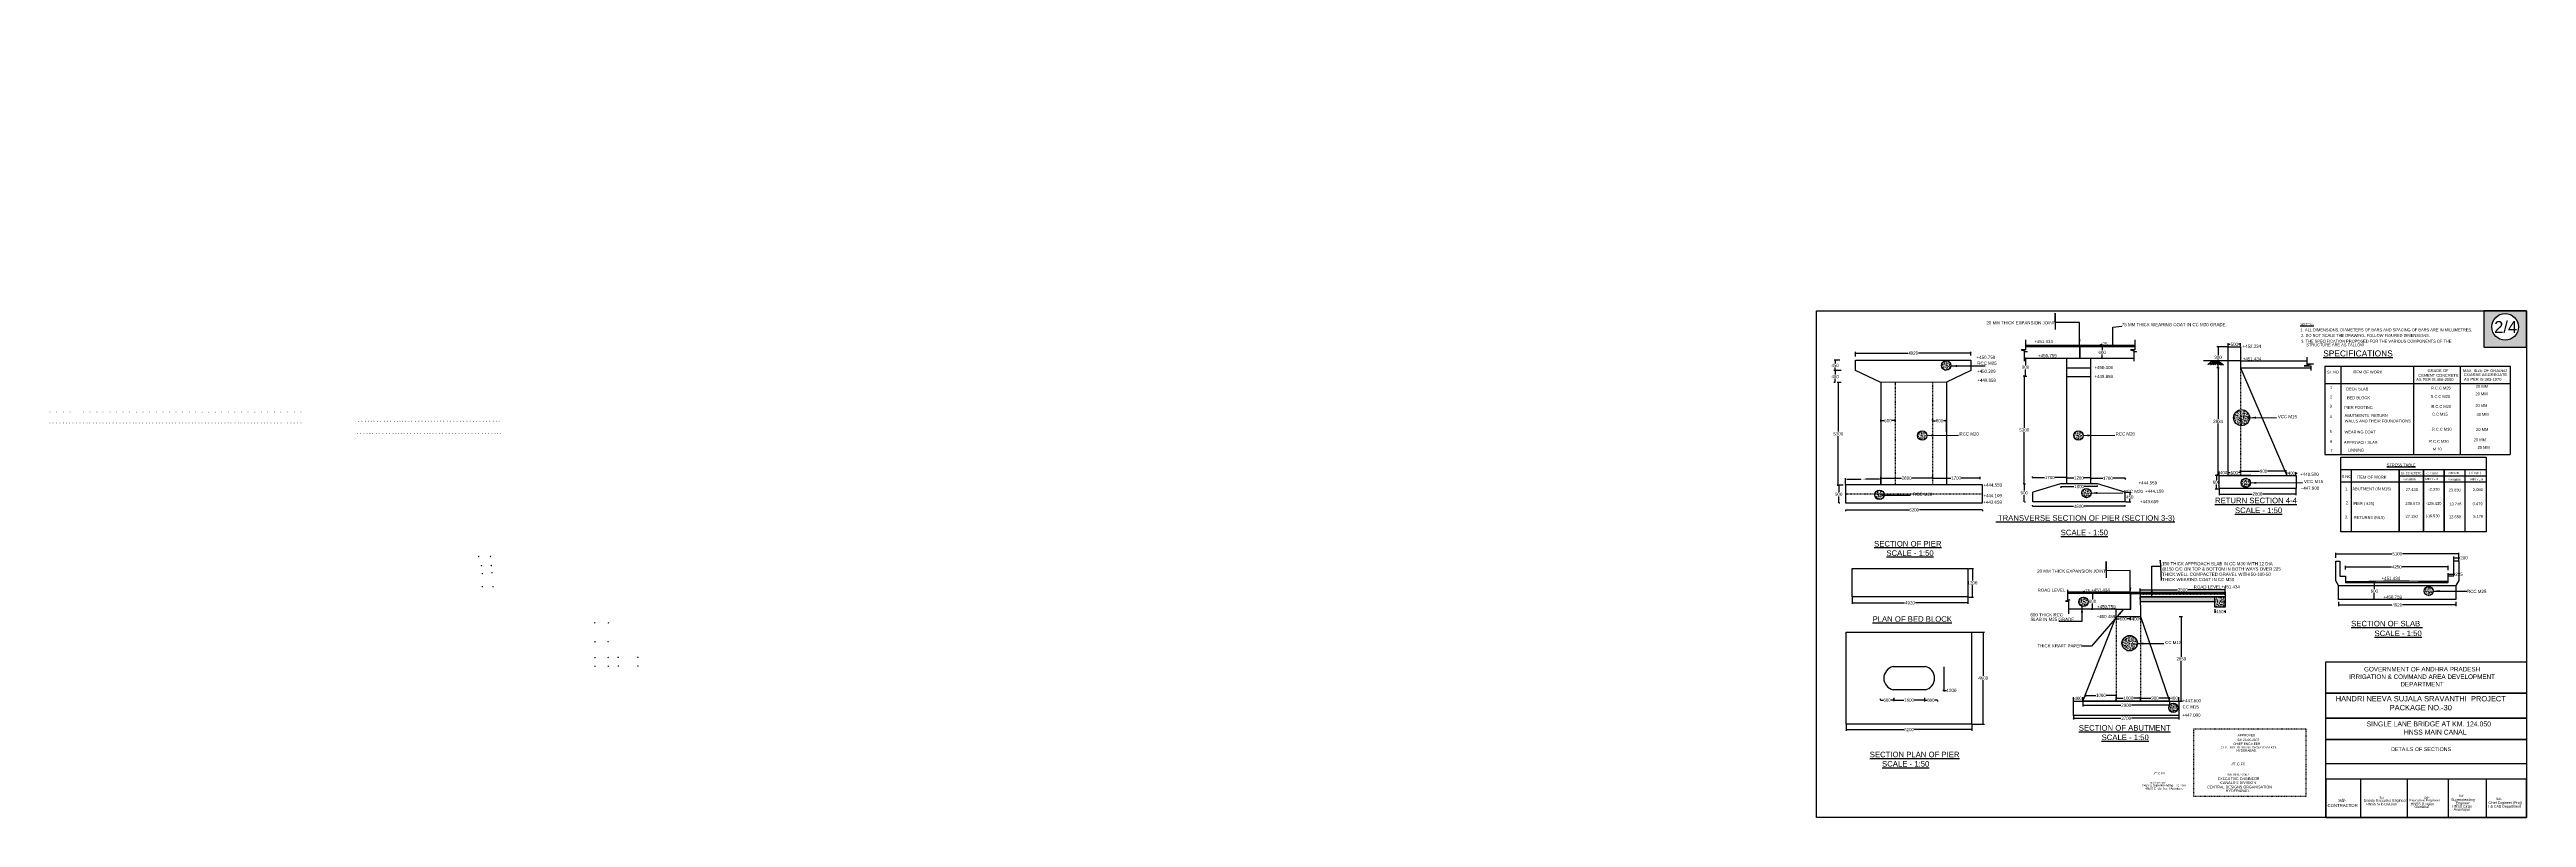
# Model space of a CAD drawing. Header units: inches. Extents: x 334 to 11487, y 357 to 10656.
# Drawn here: x 334 to 725.9, y 357.4 to 478.9 of the extents above; entities outside this region: 1.
import ezdxf

# ---------------------------------------------------------------- set-up
doc = ezdxf.new("R2010")
doc.units = ezdxf.units.IN
doc.header["$MEASUREMENT"] = 0
doc.linetypes.add('DASHDOT', pattern=[1, 0.5, -0.25, 0, -0.25])
doc.linetypes.add('HIDDEN', pattern=[9.525, 6.35, -3.175])
for name, color, linetype in [('DIMENSION', 255, 'Continuous'), ('DRAWING', 7, 'Continuous'), ('HATCH', 7, 'Continuous'), ('TEXT', 255, 'Continuous')]:
    doc.layers.add(name, color=color, linetype=linetype)
doc.styles.get("Standard").update_dxf_attribs({"font": 'arial.ttf'})
doc.styles.add('TIMES NEW ROMAN', font='times.ttf')
doc.dimstyles.new('dig', dxfattribs={"dimtxt": 0.1875, "dimasz": 0.18, "dimexe": 0.18, "dimexo": 0.0625, "dimgap": 0.09, "dimtad": 0, "dimtih": 1, "dimtoh": 1, "dimdec": 4, "dimzin": 0, "dimdsep": 46, "dimtxsty": 'Standard', "dimblk": 'ARCHTICK', "dimcen": 0.09, "dimadec": 0, "dimazin": 0, "dimtfac": 1, "dimtdec": 4, "dimtofl": 0, "dimtmove": 0, "dimatfit": 3, "dimldrblk": 'ARCHTICK', "dimfxl": 1, "dimtolj": 1, "dimtzin": 0, "dimarcsym": 0})
doc.dimstyles.new('ISO-25', dxfattribs={"dimtxt": 0.636364, "dimasz": 1, "dimexe": 1.25, "dimexo": 0.625, "dimtad": 0, "dimtih": 1, "dimtoh": 1, "dimlfac": 100, "dimtxsty": 'TIMES NEW ROMAN', "dimcen": 2.5, "dimadec": 0, "dimazin": 0, "dimtfac": 1, "dimtmove": 0, "dimatfit": 3, "dimfxl": 1, "dimarcsym": 0})
doc.dimstyles.get("Standard").update_dxf_attribs({"dimtxt": 0.18, "dimasz": 0.18, "dimexe": 0.18, "dimexo": 0.0625, "dimgap": 0.09, "dimtad": 0, "dimtih": 1, "dimtoh": 1, "dimdec": 4, "dimzin": 0, "dimdsep": 46, "dimtxsty": 'Standard', "dimcen": 0.09, "dimadec": 0, "dimazin": 0, "dimtfac": 1, "dimtdec": 4, "dimtofl": 0, "dimtmove": 0, "dimatfit": 3, "dimfxl": 1, "dimtolj": 1, "dimtzin": 0, "dimarcsym": 0})
picture_1 = doc.add_image_def('image1.jpg', size_in_pixel=(6644, 4788))
pattern_1 = [(50, (8.365924923, 0.63606663), (7.172601826e-05, -6.275213498e-06), [7.5e-06, -8.25e-05]), (355, (8.36592492, 0.63606663), (-1.3875133361e-05, 7.521921337e-05), [6e-06, -6.6e-05]), (100.45144446, (8.3659309, 0.63606611), (5.7850884673e-05, 6.8943999097e-05), [6.3740192e-06, -7.01142112e-05]), (46.1842, (8.36592492, 0.63608663), (0.000106724133067, -1.6551928079e-05), [1.125e-05, -0.00012375]), (96.63563549, (8.36593382, 0.63608525), (9.3466194567e-05, 9.7411860077e-05), [9.5610342e-06, -0.000105171376]), (351.18416399, (8.36592492, 0.63608663), (9.3466194505e-05, 9.7411860027e-05), [9e-06, -9.90000001e-05]), (21, (8.365934923, 0.63608163), (5.9690705212e-05, -4.02618890665e-05), [7.5e-06, -8.25e-05]), (326, (8.36593492, 0.63608163), (2.4331533192e-05, 7.2515004505e-05), [6e-06, -6.6e-05]), (71.45144474, (8.3659399, 0.636078276), (8.4022237673e-05, 3.2253115281e-05), [6.374019e-06, -7.01142112e-05]), (37.5, (8.365924923, 0.636066631), (1.2159855317e-06, 3.32893853831e-05), [0, -6.52e-05, 0, -6.7e-05, 0, -6.625e-05]), (7.5, (8.365924923, 0.63606663), (2.63069537442e-05, 3.94411711882e-05), [0, -3.82e-05, 0, -6.37e-05, 0, -2.525e-05]), (327.5, (8.365902623, 0.63606663), (5.33822436172e-05, -2.2554871734e-06), [0, -2.5e-05, 0, -7.8e-05, 0, -0.0001035]), (317.5, (8.365892623, 0.63606663), (5.83186169342e-05, 1.00104982332e-05), [0, -3.25e-05, 0, -5.18e-05, 0, -7.35e-05])]
pattern_2 = [(50, (315.63232, 87.8762), (0.3586301, -0.03137607), [0.0375, -0.4125]), (355, (315.63232, 87.8762), (-0.06937567, 0.37609607), [0.03, -0.33]), (100.4514, (315.6622, 87.8736), (0.2892547, 0.34471977), [0.0318701, -0.35057106]), (46.1842, (315.6323, 87.9762), (0.53362052, -0.0827595), [0.05625, -0.61875]), (96.6356, (315.6768, 87.9693), (0.46733135, 0.48705894), [0.04780514, -0.5258565]), (351.1842, (315.6323, 87.9762), (0.467331, 0.4870593), [0.045, -0.495]), (21, (315.68232, 87.9512), (0.29845353, -0.20130945), [0.0375, -0.4125]), (326, (315.68232, 87.9512), (0.12165767, 0.36257502), [0.03, -0.33]), (71.4514, (315.7072, 87.93442), (0.42011131, 0.16126525), [0.0318701, -0.35057106]), (37.5, (315.63232, 87.8762), (0.006079928, 0.166446927), [0, -0.326, 0, -0.335, 0, -0.33125]), (7.5, (315.63232, 87.8762), (0.13153477, 0.197205856), [0, -0.191, 0, -0.3185, 0, -0.12625]), (327.5, (315.52082, 87.8762), (0.266911218, -0.011277436), [0, -0.125, 0, -0.39, 0, -0.5175]), (317.5, (315.47082, 87.8762), (0.29159308, 0.05005249), [0, -0.1625, 0, -0.259, 0, -0.3675])]
pattern_3 = [(50, (-3682.38783, -2310.89719), (0.1191491726, -0.010424202), [0.0124587816, -0.1370465973]), (355, (-3682.38783, -2310.89719), (-0.0230489674, 0.1249519666), [0.0099670253, -0.109637278]), (100.4514, (-3682.3779, -2310.89806), (0.0961002937, 0.1145276888), [0.0105883347, -0.1164716857]), (46.1842, (-3682.38783, -2310.86396), (0.177286975, -0.0274955366), [0.0186881724, -0.205569896]), (96.6356, (-3682.37305, -2310.86626), (0.1552634466, 0.161817624), [0.0158825026, -0.1747075006]), (351.1842, (-3682.38783, -2310.86396), (0.15526332, 0.161817745), [0.014950538, -0.164455917]), (21, (-3682.37121, -2310.87227), (0.0991564611, -0.0668818776), [0.0124587816, -0.1370465973]), (326, (-3682.37121, -2310.87227), (0.0404188343, 0.1204598136), [0.0099670253, -0.109637278]), (71.4514, (-3682.36295, -2310.87784), (0.139575336, 0.0535778268), [0.0105883347, -0.1164716857]), (37.5, (-3682.387826, -2310.89719), (0.00201995975, 0.0552993575), [0, -0.1083083412, 0, -0.1112984487, 0, -0.1100525706]), (7.5, (-3682.387826, -2310.89719), (0.0437003454, 0.0655185249), [0, -0.0634567275, 0, -0.1058165848, 0, -0.0419445646]), (327.5, (-3682.42487, -2310.89719), (0.08867702843, -0.0037467496), [0, -0.0415292719, 0, -0.1295713284, 0, -0.1719311857]), (317.5, (-3682.44148, -2310.89719), (0.096877188, 0.0166291481), [0, -0.0539880535, 0, -0.0860486514, 0, -0.1220960594])]

# ---------------------------------------------------------------- blocks, each defined once
blk = doc.blocks.new('_ArchTick')
at = {"color": 0, "linetype": 'ByBlock', "const_width": 0.15}
blk.add_lwpolyline([(-0.5, -0.5), (0.5, 0.5)], dxfattribs=at)
blk = doc.blocks.new('*D39')
at = {"layer": 'Defpoints', "color": 0, "ltscale": 0.02, "transparency": 16777216}
for p in [(623.74, 420.01), (626.01, 420.19), (626.01, 420.01)]:
    blk.add_point(p, dxfattribs=at)
at = {"layer": 'DIMENSION', "color": 0, "lineweight": -2, "ltscale": 0.02, "transparency": 16777216}
for p, q in [((623.74, 420.07), (623.74, 420.37)), ((623.74, 420.19), (624.23, 420.19)), ((626.01, 420.19), (625.52, 420.19)), ((626.01, 420.07), (626.01, 420.37))]:
    blk.add_line(p, q, dxfattribs=at)
at = {"layer": 'DIMENSION', "color": 0, "lineweight": -2, "ltscale": 0.02, "transparency": 16777216, "xscale": 0.18, "yscale": 0.18, "zscale": 0.18, "rotation": 180}
blk.add_blockref('_ArchTick', (623.74, 420.19), dxfattribs=at)
at = {"layer": 'DIMENSION', "color": 0, "lineweight": -2, "ltscale": 0.02, "transparency": 16777216, "xscale": 0.18, "yscale": 0.18, "zscale": 0.18}
blk.add_blockref('_ArchTick', (626.01, 420.19), dxfattribs=at)
at = {"layer": 'DIMENSION', "color": 0, "ltscale": 0.02, "transparency": 16777216, "insert": (624.88, 420.19), "char_height": 0.5, "attachment_point": 5}
blk.add_mtext('\\A1;600', dxfattribs=at)
blk = doc.blocks.new('*D35')
at = {"layer": 'Defpoints', "color": 0, "ltscale": 0.02, "transparency": 16777216}
for p in [(617.02, 426.2), (617.55, 426.2), (617.85, 410.01)]:
    blk.add_point(p, dxfattribs=at)
at = {"layer": 'DIMENSION', "color": 0, "lineweight": -2, "ltscale": 0.02, "transparency": 16777216}
for p, q in [((617.49, 426.2), (616.84, 426.2)), ((617.02, 426.2), (617.02, 418.45)), ((617.02, 410.01), (617.02, 417.76)), ((617.78, 410.01), (616.84, 410.01))]:
    blk.add_line(p, q, dxfattribs=at)
at = {"layer": 'DIMENSION', "color": 0, "lineweight": -2, "ltscale": 0.02, "transparency": 16777216, "xscale": 0.18, "yscale": 0.18, "zscale": 0.18}
for p, rotation in [((617.02, 426.2), 90), ((617.02, 410.01), 270)]:
    blk.add_blockref('_ArchTick', p, dxfattribs=dict(at, rotation=rotation))
at = {"layer": 'DIMENSION', "color": 0, "ltscale": 0.02, "transparency": 16777216, "insert": (617.02, 418.11), "char_height": 0.5, "attachment_point": 5}
blk.add_mtext('\\A1;5300', dxfattribs=at)
blk = doc.blocks.new('*D36')
at = {"layer": 'Defpoints', "color": 0, "ltscale": 0.02, "transparency": 16777216}
for p in [(616.53, 428.1), (617.52, 428.1), (616.57, 426.2)]:
    blk.add_point(p, dxfattribs=at)
at = {"layer": 'DIMENSION', "color": 0, "lineweight": -2, "ltscale": 0.02, "transparency": 16777216}
for p, q in [((617.46, 428.1), (616.35, 428.1)), ((616.53, 428.1), (616.53, 427.49)), ((616.51, 426.2), (616.35, 426.2)), ((616.53, 426.2), (616.53, 426.8))]:
    blk.add_line(p, q, dxfattribs=at)
at = {"layer": 'DIMENSION', "color": 0, "lineweight": -2, "ltscale": 0.02, "transparency": 16777216, "xscale": 0.18, "yscale": 0.18, "zscale": 0.18}
for p, rotation in [((616.53, 428.1), 90), ((616.53, 426.2), 270)]:
    blk.add_blockref('_ArchTick', p, dxfattribs=dict(at, rotation=rotation))
at = {"layer": 'DIMENSION', "color": 0, "ltscale": 0.02, "transparency": 16777216, "insert": (616.53, 427.15), "char_height": 0.5, "attachment_point": 5}
blk.add_mtext('\\A1;450', dxfattribs=at)
blk = doc.blocks.new('*D37')
at = {"layer": 'Defpoints', "color": 0, "ltscale": 0.02, "transparency": 16777216}
for p in [(616.53, 428.1), (616.54, 429.76), (617.35, 429.76)]:
    blk.add_point(p, dxfattribs=at)
at = {"layer": 'DIMENSION', "color": 0, "lineweight": -2, "ltscale": 0.02, "transparency": 16777216}
for p, q in [((617.29, 429.76), (616.36, 429.76)), ((616.54, 429.76), (616.54, 429.27)), ((616.54, 428.1), (616.54, 428.58)), ((616.6, 428.1), (616.72, 428.1))]:
    blk.add_line(p, q, dxfattribs=at)
at = {"layer": 'DIMENSION', "color": 0, "lineweight": -2, "ltscale": 0.02, "transparency": 16777216, "xscale": 0.18, "yscale": 0.18, "zscale": 0.18}
for p, rotation in [((616.54, 429.76), 90), ((616.54, 428.1), 270)]:
    blk.add_blockref('_ArchTick', p, dxfattribs=dict(at, rotation=rotation))
at = {"layer": 'DIMENSION', "color": 0, "ltscale": 0.02, "transparency": 16777216, "insert": (616.54, 428.93), "char_height": 0.5, "attachment_point": 5}
blk.add_mtext('\\A1;450', dxfattribs=at)
blk = doc.blocks.new('*D38')
at = {"layer": 'Defpoints', "color": 0, "ltscale": 0.02, "transparency": 16777216}
for p in [(619.75, 430.27), (638.02, 430.88), (638.02, 430.44)]:
    blk.add_point(p, dxfattribs=at)
at = {"layer": 'DIMENSION', "color": 0, "lineweight": -2, "ltscale": 0.02, "transparency": 16777216}
for p, q in [((619.75, 430.33), (619.75, 431.06)), ((638.02, 430.5), (638.02, 431.06)), ((619.75, 430.88), (628.04, 430.88)), ((638.02, 430.88), (629.73, 430.88))]:
    blk.add_line(p, q, dxfattribs=at)
at = {"layer": 'DIMENSION', "color": 0, "lineweight": -2, "ltscale": 0.02, "transparency": 16777216, "xscale": 0.18, "yscale": 0.18, "zscale": 0.18, "rotation": 180}
blk.add_blockref('_ArchTick', (619.75, 430.88), dxfattribs=at)
at = {"layer": 'DIMENSION', "color": 0, "lineweight": -2, "ltscale": 0.02, "transparency": 16777216, "xscale": 0.18, "yscale": 0.18, "zscale": 0.18}
blk.add_blockref('_ArchTick', (638.02, 430.88), dxfattribs=at)
at = {"layer": 'DIMENSION', "color": 0, "ltscale": 0.02, "transparency": 16777216, "insert": (628.88, 430.88), "char_height": 0.5, "attachment_point": 5}
blk.add_mtext('\\A1;4920', dxfattribs=at)
blk = doc.blocks.new('*D40')
at = {"layer": 'Defpoints', "color": 0, "ltscale": 0.02, "transparency": 16777216}
for p in [(631.95, 420.18), (634.15, 420.18), (634.15, 418.36)]:
    blk.add_point(p, dxfattribs=at)
at = {"layer": 'DIMENSION', "color": 0, "lineweight": -2, "ltscale": 0.02, "transparency": 16777216}
for p, q in [((631.95, 420.24), (631.95, 420.36)), ((631.95, 420.18), (632.41, 420.18)), ((634.15, 420.18), (633.69, 420.18)), ((634.15, 418.42), (634.15, 420.36))]:
    blk.add_line(p, q, dxfattribs=at)
at = {"layer": 'DIMENSION', "color": 0, "lineweight": -2, "ltscale": 0.02, "transparency": 16777216, "xscale": 0.18, "yscale": 0.18, "zscale": 0.18, "rotation": 180}
blk.add_blockref('_ArchTick', (631.95, 420.18), dxfattribs=at)
at = {"layer": 'DIMENSION', "color": 0, "lineweight": -2, "ltscale": 0.02, "transparency": 16777216, "xscale": 0.18, "yscale": 0.18, "zscale": 0.18}
blk.add_blockref('_ArchTick', (634.15, 420.18), dxfattribs=at)
at = {"layer": 'DIMENSION', "color": 0, "ltscale": 0.02, "transparency": 16777216, "insert": (633.05, 420.18), "char_height": 0.5, "attachment_point": 5}
blk.add_mtext('\\A1;600', dxfattribs=at)
blk = doc.blocks.new('*D41')
at = {"layer": 'Defpoints', "color": 0, "ltscale": 0.02, "transparency": 16777216}
for p in [(617.11, 409.92), (617.06, 407.19), (617.1, 407.19)]:
    blk.add_point(p, dxfattribs=at)
at = {"layer": 'DIMENSION', "color": 0, "lineweight": -2, "ltscale": 0.02, "transparency": 16777216}
for p, q in [((617.05, 409.92), (616.92, 409.92)), ((617.1, 409.92), (617.1, 408.9)), ((617.1, 407.19), (617.1, 408.21)), ((617.12, 407.19), (617.28, 407.19))]:
    blk.add_line(p, q, dxfattribs=at)
at = {"layer": 'DIMENSION', "color": 0, "lineweight": -2, "ltscale": 0.02, "transparency": 16777216, "xscale": 0.18, "yscale": 0.18, "zscale": 0.18}
for p, rotation in [((617.1, 409.92), 90), ((617.1, 407.19), 270)]:
    blk.add_blockref('_ArchTick', p, dxfattribs=dict(at, rotation=rotation))
at = {"layer": 'DIMENSION', "color": 0, "ltscale": 0.02, "transparency": 16777216, "insert": (617.1, 408.55), "char_height": 0.5, "attachment_point": 5}
blk.add_mtext('\\A1;900', dxfattribs=at)
blk = doc.blocks.new('*D42')
at = {"layer": 'Defpoints', "color": 0, "ltscale": 0.02, "transparency": 16777216}
for p in [(618.18, 410.04), (623.74, 410.92), (623.74, 410.04)]:
    blk.add_point(p, dxfattribs=at)
at = {"layer": 'DIMENSION', "color": 0, "lineweight": -2, "ltscale": 0.02, "transparency": 16777216}
for p, q in [((618.18, 410.1), (618.18, 411.1)), ((618.36, 410.92), (620.61, 410.92)), ((623.56, 410.92), (621.31, 410.92)), ((623.74, 410.1), (623.74, 411.1))]:
    blk.add_line(p, q, dxfattribs=at)
at = {"layer": 'DIMENSION', "color": 0, "ltscale": 0.02, "transparency": 16777216}
for points in [[(618.36, 410.95), (618.36, 410.89), (618.18, 410.92)], [(623.56, 410.95), (623.56, 410.89), (623.74, 410.92)]]:
    blk.add_solid(points, dxfattribs=at)
at = {"layer": 'DIMENSION', "color": 0, "ltscale": 0.02, "transparency": 16777216, "insert": (620.96, 410.92), "char_height": 0.18, "attachment_point": 5}
blk.add_mtext('\\A1;1700', dxfattribs=at)
blk = doc.blocks.new('*D43')
at = {"layer": 'Defpoints', "color": 0, "ltscale": 0.02, "transparency": 16777216}
for p in [(623.74, 410.92), (631.95, 411.11), (631.95, 411.11)]:
    blk.add_point(p, dxfattribs=at)
at = {"layer": 'DIMENSION', "color": 0, "lineweight": -2, "ltscale": 0.02, "transparency": 16777216}
for p, q in [((623.74, 410.98), (623.74, 411.29)), ((623.74, 411.11), (627.01, 411.11)), ((631.95, 411.11), (628.69, 411.11)), ((631.95, 411.18), (631.95, 411.29))]:
    blk.add_line(p, q, dxfattribs=at)
at = {"layer": 'DIMENSION', "color": 0, "lineweight": -2, "ltscale": 0.02, "transparency": 16777216, "xscale": 0.18, "yscale": 0.18, "zscale": 0.18, "rotation": 180}
blk.add_blockref('_ArchTick', (623.74, 411.11), dxfattribs=at)
at = {"layer": 'DIMENSION', "color": 0, "lineweight": -2, "ltscale": 0.02, "transparency": 16777216, "xscale": 0.18, "yscale": 0.18, "zscale": 0.18}
blk.add_blockref('_ArchTick', (631.95, 411.11), dxfattribs=at)
at = {"layer": 'DIMENSION', "color": 0, "ltscale": 0.02, "transparency": 16777216, "insert": (627.85, 411.11), "char_height": 0.5, "attachment_point": 5}
blk.add_mtext('\\A1;2800', dxfattribs=at)
blk = doc.blocks.new('*D44')
at = {"layer": 'Defpoints', "color": 0, "ltscale": 0.02, "transparency": 16777216}
for p in [(631.95, 411.11), (639.4, 411.36), (639.4, 411.11)]:
    blk.add_point(p, dxfattribs=at)
at = {"layer": 'DIMENSION', "color": 0, "lineweight": -2, "ltscale": 0.02, "transparency": 16777216}
for p, q in [((631.95, 411.11), (634.86, 411.11)), ((631.95, 411.05), (631.95, 410.93)), ((639.4, 411.11), (636.49, 411.11)), ((639.4, 411.29), (639.4, 410.93))]:
    blk.add_line(p, q, dxfattribs=at)
at = {"layer": 'DIMENSION', "color": 0, "lineweight": -2, "ltscale": 0.02, "transparency": 16777216, "xscale": 0.18, "yscale": 0.18, "zscale": 0.18, "rotation": 180}
blk.add_blockref('_ArchTick', (631.95, 411.11), dxfattribs=at)
at = {"layer": 'DIMENSION', "color": 0, "lineweight": -2, "ltscale": 0.02, "transparency": 16777216, "xscale": 0.18, "yscale": 0.18, "zscale": 0.18}
blk.add_blockref('_ArchTick', (639.4, 411.11), dxfattribs=at)
at = {"layer": 'DIMENSION', "color": 0, "ltscale": 0.02, "transparency": 16777216, "insert": (635.67, 411.11), "char_height": 0.5, "attachment_point": 5}
blk.add_mtext('\\A1;1700', dxfattribs=at)
blk = doc.blocks.new('*D47')
at = {"layer": 'Defpoints', "color": 0, "ltscale": 0.02, "transparency": 16777216}
for p in [(677.27, 409.43), (689.44, 409.43), (689.44, 408.58)]:
    blk.add_point(p, dxfattribs=at)
at = {"layer": 'DIMENSION', "color": 0, "lineweight": -2, "ltscale": 0.02, "transparency": 16777216}
for p, q in [((677.27, 409.37), (677.27, 408.4)), ((677.27, 408.58), (682.51, 408.58)), ((689.44, 408.58), (684.19, 408.58)), ((689.44, 409.37), (689.44, 408.4))]:
    blk.add_line(p, q, dxfattribs=at)
at = {"layer": 'DIMENSION', "color": 0, "lineweight": -2, "ltscale": 0.02, "transparency": 16777216, "xscale": 0.18, "yscale": 0.18, "zscale": 0.18, "rotation": 180}
blk.add_blockref('_ArchTick', (677.27, 408.58), dxfattribs=at)
at = {"layer": 'DIMENSION', "color": 0, "lineweight": -2, "ltscale": 0.02, "transparency": 16777216, "xscale": 0.18, "yscale": 0.18, "zscale": 0.18}
blk.add_blockref('_ArchTick', (689.44, 408.58), dxfattribs=at)
at = {"layer": 'DIMENSION', "color": 0, "ltscale": 0.02, "transparency": 16777216, "insert": (683.35, 408.58), "char_height": 0.5, "attachment_point": 5}
blk.add_mtext('\\A1;2800', dxfattribs=at)
blk = doc.blocks.new('*D48')
at = {"layer": 'Defpoints', "color": 0, "ltscale": 0.02, "transparency": 16777216}
for p in [(677.27, 411.54), (678.72, 411.97), (678.72, 411.54)]:
    blk.add_point(p, dxfattribs=at)
at = {"layer": 'DIMENSION', "color": 0, "lineweight": -2, "ltscale": 0.02, "transparency": 16777216}
for p, q in [((677.27, 411.6), (677.27, 412.15)), ((677.27, 411.97), (677.34, 411.97)), ((678.72, 411.97), (678.64, 411.97)), ((678.72, 411.6), (678.72, 412.15))]:
    blk.add_line(p, q, dxfattribs=at)
at = {"layer": 'DIMENSION', "color": 0, "lineweight": -2, "ltscale": 0.02, "transparency": 16777216, "xscale": 0.18, "yscale": 0.18, "zscale": 0.18, "rotation": 180}
blk.add_blockref('_ArchTick', (677.27, 411.97), dxfattribs=at)
at = {"layer": 'DIMENSION', "color": 0, "lineweight": -2, "ltscale": 0.02, "transparency": 16777216, "xscale": 0.18, "yscale": 0.18, "zscale": 0.18}
blk.add_blockref('_ArchTick', (678.72, 411.97), dxfattribs=at)
at = {"layer": 'DIMENSION', "color": 0, "ltscale": 0.02, "transparency": 16777216, "insert": (677.99, 411.97), "char_height": 0.5, "attachment_point": 5}
blk.add_mtext('\\A1;400', dxfattribs=at)
blk = doc.blocks.new('*D49')
at = {"layer": 'Defpoints', "color": 0, "ltscale": 0.02, "transparency": 16777216}
for p in [(687.97, 411.54), (689.44, 411.88), (689.44, 411.54)]:
    blk.add_point(p, dxfattribs=at)
at = {"layer": 'DIMENSION', "color": 0, "lineweight": -2, "ltscale": 0.02, "transparency": 16777216}
for p, q in [((687.97, 411.88), (687.79, 411.88)), ((687.97, 411.6), (687.97, 412.06)), ((689.44, 411.6), (689.44, 412.06)), ((689.44, 411.88), (689.62, 411.88))]:
    blk.add_line(p, q, dxfattribs=at)
at = {"layer": 'DIMENSION', "color": 0, "lineweight": -2, "ltscale": 0.02, "transparency": 16777216, "xscale": 0.18, "yscale": 0.18, "zscale": 0.18}
blk.add_blockref('_ArchTick', (687.97, 411.88), dxfattribs=at)
at = {"layer": 'DIMENSION', "color": 0, "lineweight": -2, "ltscale": 0.02, "transparency": 16777216, "xscale": 0.18, "yscale": 0.18, "zscale": 0.18, "rotation": 180}
blk.add_blockref('_ArchTick', (689.44, 411.88), dxfattribs=at)
at = {"layer": 'DIMENSION', "color": 0, "ltscale": 0.02, "transparency": 16777216, "insert": (688.7, 411.88), "char_height": 0.5, "attachment_point": 5}
blk.add_mtext('\\A1;400', dxfattribs=at)
blk = doc.blocks.new('*D45')
at = {"layer": 'Defpoints', "color": 0, "ltscale": 0.02, "transparency": 16777216}
for p in [(677.12, 428.54), (677.27, 428.54), (677.27, 411.6)]:
    blk.add_point(p, dxfattribs=at)
at = {"layer": 'DIMENSION', "color": 0, "lineweight": -2, "ltscale": 0.02, "transparency": 16777216}
for p, q in [((677.2, 428.54), (676.94, 428.54)), ((677.12, 428.54), (677.12, 420.41)), ((677.12, 411.6), (677.12, 419.72)), ((677.2, 411.6), (676.94, 411.6))]:
    blk.add_line(p, q, dxfattribs=at)
at = {"layer": 'DIMENSION', "color": 0, "lineweight": -2, "ltscale": 0.02, "transparency": 16777216, "xscale": 0.18, "yscale": 0.18, "zscale": 0.18}
for p, rotation in [((677.12, 428.54), 90), ((677.12, 411.6), 270)]:
    blk.add_blockref('_ArchTick', p, dxfattribs=dict(at, rotation=rotation))
at = {"layer": 'DIMENSION', "color": 0, "ltscale": 0.02, "transparency": 16777216, "insert": (677.12, 420.07), "char_height": 0.5, "attachment_point": 5}
blk.add_mtext('\\A1;3834', dxfattribs=at)
blk = doc.blocks.new('*D50')
at = {"layer": 'Defpoints', "color": 0, "ltscale": 0.02, "transparency": 16777216}
for p in [(678.72, 431.89), (677.07, 428.54), (677.11, 428.54)]:
    blk.add_point(p, dxfattribs=at)
at = {"layer": 'DIMENSION', "color": 0, "lineweight": -2, "ltscale": 0.02, "transparency": 16777216}
for p, q in [((678.65, 431.89), (676.93, 431.89)), ((677.11, 431.89), (677.11, 430.56)), ((677.11, 428.54), (677.11, 429.87)), ((677.14, 428.54), (677.29, 428.54))]:
    blk.add_line(p, q, dxfattribs=at)
at = {"layer": 'DIMENSION', "color": 0, "lineweight": -2, "ltscale": 0.02, "transparency": 16777216, "xscale": 0.18, "yscale": 0.18, "zscale": 0.18}
for p, rotation in [((677.11, 431.89), 90), ((677.11, 428.54), 270)]:
    blk.add_blockref('_ArchTick', p, dxfattribs=dict(at, rotation=rotation))
at = {"layer": 'DIMENSION', "color": 0, "ltscale": 0.02, "transparency": 16777216, "insert": (677.11, 430.21), "char_height": 0.5, "attachment_point": 5}
blk.add_mtext('\\A1;900', dxfattribs=at)
blk = doc.blocks.new('*D51')
at = {"layer": 'Defpoints', "color": 0, "ltscale": 0.02, "transparency": 16777216}
for p in [(678.72, 431.89), (680.65, 432.26), (680.65, 431.89)]:
    blk.add_point(p, dxfattribs=at)
at = {"layer": 'DIMENSION', "color": 0, "lineweight": -2, "ltscale": 0.02, "transparency": 16777216}
for p, q in [((678.72, 431.95), (678.72, 432.44)), ((678.72, 432.26), (679.04, 432.26)), ((680.65, 432.26), (680.32, 432.26)), ((680.65, 431.95), (680.65, 432.44))]:
    blk.add_line(p, q, dxfattribs=at)
at = {"layer": 'DIMENSION', "color": 0, "lineweight": -2, "ltscale": 0.02, "transparency": 16777216, "xscale": 0.18, "yscale": 0.18, "zscale": 0.18, "rotation": 180}
blk.add_blockref('_ArchTick', (678.72, 432.26), dxfattribs=at)
at = {"layer": 'DIMENSION', "color": 0, "lineweight": -2, "ltscale": 0.02, "transparency": 16777216, "xscale": 0.18, "yscale": 0.18, "zscale": 0.18}
blk.add_blockref('_ArchTick', (680.65, 432.26), dxfattribs=at)
at = {"layer": 'DIMENSION', "color": 0, "ltscale": 0.02, "transparency": 16777216, "insert": (679.68, 432.26), "char_height": 0.5, "attachment_point": 5}
blk.add_mtext('\\A1;500', dxfattribs=at)
blk = doc.blocks.new('*D46')
at = {"layer": 'Defpoints', "color": 0, "ltscale": 0.02, "transparency": 16777216}
for p in [(677.27, 411.54), (676.84, 409.37), (677.27, 409.37)]:
    blk.add_point(p, dxfattribs=at)
at = {"layer": 'DIMENSION', "color": 0, "lineweight": -2, "ltscale": 0.02, "transparency": 16777216}
for p, q in [((677.2, 411.54), (676.66, 411.54)), ((676.84, 411.54), (676.84, 410.8)), ((677.2, 409.37), (676.66, 409.37)), ((676.84, 409.37), (676.84, 410.11))]:
    blk.add_line(p, q, dxfattribs=at)
at = {"layer": 'DIMENSION', "color": 0, "lineweight": -2, "ltscale": 0.02, "transparency": 16777216, "xscale": 0.18, "yscale": 0.18, "zscale": 0.18}
for p, rotation in [((676.84, 411.54), 90), ((676.84, 409.37), 270)]:
    blk.add_blockref('_ArchTick', p, dxfattribs=dict(at, rotation=rotation))
at = {"layer": 'DIMENSION', "color": 0, "ltscale": 0.02, "transparency": 16777216, "insert": (676.84, 410.45), "char_height": 0.5, "attachment_point": 5}
blk.add_mtext('\\A1;600', dxfattribs=at)
blk = doc.blocks.new('*D52')
at = {"layer": 'Defpoints', "color": 0, "ltscale": 0.02, "transparency": 16777216}
for p in [(678.72, 411.97), (680.65, 411.97), (680.65, 411.97)]:
    blk.add_point(p, dxfattribs=at)
at = {"layer": 'DIMENSION', "color": 0, "lineweight": -2, "ltscale": 0.02, "transparency": 16777216}
for p, q in [((678.72, 412.04), (678.72, 412.15)), ((678.72, 411.97), (679.04, 411.97)), ((680.65, 411.97), (680.32, 411.97)), ((680.65, 412.04), (680.65, 412.15))]:
    blk.add_line(p, q, dxfattribs=at)
at = {"layer": 'DIMENSION', "color": 0, "lineweight": -2, "ltscale": 0.02, "transparency": 16777216, "xscale": 0.18, "yscale": 0.18, "zscale": 0.18, "rotation": 180}
blk.add_blockref('_ArchTick', (678.72, 411.97), dxfattribs=at)
at = {"layer": 'DIMENSION', "color": 0, "lineweight": -2, "ltscale": 0.02, "transparency": 16777216, "xscale": 0.18, "yscale": 0.18, "zscale": 0.18}
blk.add_blockref('_ArchTick', (680.65, 411.97), dxfattribs=at)
at = {"layer": 'DIMENSION', "color": 0, "ltscale": 0.02, "transparency": 16777216, "insert": (679.68, 411.97), "char_height": 0.5, "attachment_point": 5}
blk.add_mtext('\\A1;500', dxfattribs=at)
blk = doc.blocks.new('*D53')
at = {"layer": 'Defpoints', "color": 0, "ltscale": 0.02, "transparency": 16777216}
for p in [(680.65, 411.97), (687.88, 412.19), (687.88, 411.79)]:
    blk.add_point(p, dxfattribs=at)
at = {"layer": 'DIMENSION', "color": 0, "lineweight": -2, "ltscale": 0.02, "transparency": 16777216}
for p, q in [((680.65, 412.04), (680.65, 412.37)), ((680.65, 412.19), (683.67, 412.19)), ((687.88, 412.19), (684.95, 412.19)), ((687.88, 411.85), (687.88, 412.37))]:
    blk.add_line(p, q, dxfattribs=at)
at = {"layer": 'DIMENSION', "color": 0, "lineweight": -2, "ltscale": 0.02, "transparency": 16777216, "xscale": 0.18, "yscale": 0.18, "zscale": 0.18, "rotation": 180}
blk.add_blockref('_ArchTick', (680.65, 412.19), dxfattribs=at)
at = {"layer": 'DIMENSION', "color": 0, "lineweight": -2, "ltscale": 0.02, "transparency": 16777216, "xscale": 0.18, "yscale": 0.18, "zscale": 0.18}
blk.add_blockref('_ArchTick', (687.88, 412.19), dxfattribs=at)
at = {"layer": 'DIMENSION', "color": 0, "ltscale": 0.02, "transparency": 16777216, "insert": (684.31, 412.19), "char_height": 0.5, "attachment_point": 5}
blk.add_mtext('\\A1;900', dxfattribs=at)
blk = doc.blocks.new('*D54')
at = {"layer": 'Defpoints', "color": 0, "ltscale": 0.02, "transparency": 16777216}
for p in [(676.58, 390.44), (678.25, 390.22), (678.25, 389.99)]:
    blk.add_point(p, dxfattribs=at)
at = {"layer": 'DIMENSION', "color": 0, "lineweight": -2, "ltscale": 0.02, "transparency": 16777216}
for p, q in [((676.58, 390.38), (676.58, 389.81)), ((676.58, 389.99), (676.76, 389.99)), ((678.25, 389.99), (678.07, 389.99)), ((678.25, 390.15), (678.25, 389.81))]:
    blk.add_line(p, q, dxfattribs=at)
at = {"layer": 'DIMENSION', "color": 0, "lineweight": -2, "ltscale": 0.02, "transparency": 16777216, "xscale": 0.18, "yscale": 0.18, "zscale": 0.18, "rotation": 180}
blk.add_blockref('_ArchTick', (676.58, 389.99), dxfattribs=at)
at = {"layer": 'DIMENSION', "color": 0, "lineweight": -2, "ltscale": 0.02, "transparency": 16777216, "xscale": 0.18, "yscale": 0.18, "zscale": 0.18}
blk.add_blockref('_ArchTick', (678.25, 389.99), dxfattribs=at)
at = {"layer": 'DIMENSION', "color": 0, "ltscale": 0.02, "transparency": 16777216, "insert": (677.41, 389.99), "char_height": 0.5, "attachment_point": 5}
blk.add_mtext('\\A1;450', dxfattribs=at)
blk = doc.blocks.new('*D57')
at = {"layer": 'Defpoints', "color": 0, "ltscale": 0.02, "transparency": 16777216}
for p in [(654.23, 373.58), (670.91, 373.58), (670.91, 373.12)]:
    blk.add_point(p, dxfattribs=at)
at = {"layer": 'DIMENSION', "color": 0, "lineweight": -2, "ltscale": 0.02, "transparency": 16777216}
for p, q in [((654.23, 373.52), (654.23, 372.94)), ((654.23, 373.12), (661.74, 373.12)), ((670.91, 373.12), (663.41, 373.12)), ((670.91, 373.52), (670.91, 372.94))]:
    blk.add_line(p, q, dxfattribs=at)
at = {"layer": 'DIMENSION', "color": 0, "lineweight": -2, "ltscale": 0.02, "transparency": 16777216, "xscale": 0.18, "yscale": 0.18, "zscale": 0.18, "rotation": 180}
blk.add_blockref('_ArchTick', (654.23, 373.12), dxfattribs=at)
at = {"layer": 'DIMENSION', "color": 0, "lineweight": -2, "ltscale": 0.02, "transparency": 16777216, "xscale": 0.18, "yscale": 0.18, "zscale": 0.18}
blk.add_blockref('_ArchTick', (670.91, 373.12), dxfattribs=at)
at = {"layer": 'DIMENSION', "color": 0, "ltscale": 0.02, "transparency": 16777216, "insert": (662.57, 373.12), "char_height": 0.5, "attachment_point": 5}
blk.add_mtext('\\A1;3700', dxfattribs=at)
blk = doc.blocks.new('*D58')
at = {"layer": 'Defpoints', "color": 0, "ltscale": 0.02, "transparency": 16777216}
for p in [(655.73, 375.81), (669.41, 375.81), (669.41, 375.18)]:
    blk.add_point(p, dxfattribs=at)
at = {"layer": 'DIMENSION', "color": 0, "lineweight": -2, "ltscale": 0.02, "transparency": 16777216}
for p, q in [((655.73, 375.74), (655.73, 375)), ((655.73, 375.18), (661.73, 375.18)), ((669.41, 375.18), (663.41, 375.18)), ((669.41, 375.74), (669.41, 375))]:
    blk.add_line(p, q, dxfattribs=at)
at = {"layer": 'DIMENSION', "color": 0, "lineweight": -2, "ltscale": 0.02, "transparency": 16777216, "xscale": 0.18, "yscale": 0.18, "zscale": 0.18, "rotation": 180}
blk.add_blockref('_ArchTick', (655.73, 375.18), dxfattribs=at)
at = {"layer": 'DIMENSION', "color": 0, "lineweight": -2, "ltscale": 0.02, "transparency": 16777216, "xscale": 0.18, "yscale": 0.18, "zscale": 0.18}
blk.add_blockref('_ArchTick', (669.41, 375.18), dxfattribs=at)
at = {"layer": 'DIMENSION', "color": 0, "ltscale": 0.02, "transparency": 16777216, "insert": (662.57, 375.18), "char_height": 0.5, "attachment_point": 5}
blk.add_mtext('\\A1;2900', dxfattribs=at)
blk = doc.blocks.new('*D59')
at = {"layer": 'Defpoints', "color": 0, "ltscale": 0.02, "transparency": 16777216}
for p in [(655.73, 376.27), (654.23, 375.81), (655.73, 375.81)]:
    blk.add_point(p, dxfattribs=at)
at = {"layer": 'DIMENSION', "color": 0, "lineweight": -2, "ltscale": 0.02, "transparency": 16777216}
for p, q in [((654.23, 375.87), (654.23, 376.45)), ((654.23, 376.27), (654.33, 376.27)), ((655.73, 376.27), (655.63, 376.27)), ((655.73, 375.87), (655.73, 376.45))]:
    blk.add_line(p, q, dxfattribs=at)
at = {"layer": 'DIMENSION', "color": 0, "lineweight": -2, "ltscale": 0.02, "transparency": 16777216, "xscale": 0.18, "yscale": 0.18, "zscale": 0.18, "rotation": 180}
blk.add_blockref('_ArchTick', (654.23, 376.27), dxfattribs=at)
at = {"layer": 'DIMENSION', "color": 0, "lineweight": -2, "ltscale": 0.02, "transparency": 16777216, "xscale": 0.18, "yscale": 0.18, "zscale": 0.18}
blk.add_blockref('_ArchTick', (655.73, 376.27), dxfattribs=at)
at = {"layer": 'DIMENSION', "color": 0, "ltscale": 0.02, "transparency": 16777216, "insert": (654.98, 376.27), "char_height": 0.5, "attachment_point": 5}
blk.add_mtext('\\A1;400', dxfattribs=at)
blk = doc.blocks.new('*D60')
at = {"layer": 'Defpoints', "color": 0, "ltscale": 0.02, "transparency": 16777216}
for p in [(664.85, 376.31), (661.01, 375.87), (664.85, 375.81)]:
    blk.add_point(p, dxfattribs=at)
at = {"layer": 'DIMENSION', "color": 0, "lineweight": -2, "ltscale": 0.02, "transparency": 16777216}
for p, q in [((661.01, 375.93), (661.01, 376.49)), ((661.01, 376.31), (662.12, 376.31)), ((664.85, 376.31), (663.74, 376.31)), ((664.85, 375.87), (664.85, 376.49))]:
    blk.add_line(p, q, dxfattribs=at)
at = {"layer": 'DIMENSION', "color": 0, "lineweight": -2, "ltscale": 0.02, "transparency": 16777216, "xscale": 0.18, "yscale": 0.18, "zscale": 0.18, "rotation": 180}
blk.add_blockref('_ArchTick', (661.01, 376.31), dxfattribs=at)
at = {"layer": 'DIMENSION', "color": 0, "lineweight": -2, "ltscale": 0.02, "transparency": 16777216, "xscale": 0.18, "yscale": 0.18, "zscale": 0.18}
blk.add_blockref('_ArchTick', (664.85, 376.31), dxfattribs=at)
at = {"layer": 'DIMENSION', "color": 0, "ltscale": 0.02, "transparency": 16777216, "insert": (662.93, 376.31), "char_height": 0.5, "attachment_point": 5}
blk.add_mtext('\\A1;1000', dxfattribs=at)
blk = doc.blocks.new('*D55')
at = {"layer": 'Defpoints', "color": 0, "ltscale": 0.02, "transparency": 16777216}
for p in [(669.41, 376.3), (664.85, 375.81), (669.41, 375.81)]:
    blk.add_point(p, dxfattribs=at)
at = {"layer": 'DIMENSION', "color": 0, "lineweight": -2, "ltscale": 0.02, "transparency": 16777216}
for p, q in [((664.85, 375.87), (664.85, 376.48)), ((664.85, 376.3), (666.49, 376.3)), ((669.41, 376.3), (667.77, 376.3)), ((669.41, 375.87), (669.41, 376.48))]:
    blk.add_line(p, q, dxfattribs=at)
at = {"layer": 'DIMENSION', "color": 0, "lineweight": -2, "ltscale": 0.02, "transparency": 16777216, "xscale": 0.18, "yscale": 0.18, "zscale": 0.18, "rotation": 180}
blk.add_blockref('_ArchTick', (664.85, 376.3), dxfattribs=at)
at = {"layer": 'DIMENSION', "color": 0, "lineweight": -2, "ltscale": 0.02, "transparency": 16777216, "xscale": 0.18, "yscale": 0.18, "zscale": 0.18}
blk.add_blockref('_ArchTick', (669.41, 376.3), dxfattribs=at)
at = {"layer": 'DIMENSION', "color": 0, "ltscale": 0.02, "transparency": 16777216, "insert": (667.13, 376.3), "char_height": 0.5, "attachment_point": 5}
blk.add_mtext('\\A1;900', dxfattribs=at)
blk = doc.blocks.new('*D61')
at = {"layer": 'Defpoints', "color": 0, "ltscale": 0.02, "transparency": 16777216}
for p in [(670.91, 376.3), (669.41, 375.87), (670.91, 375.81)]:
    blk.add_point(p, dxfattribs=at)
at = {"layer": 'DIMENSION', "color": 0, "lineweight": -2, "ltscale": 0.02, "transparency": 16777216}
for p, q in [((669.41, 375.93), (669.41, 376.48)), ((669.41, 376.3), (669.51, 376.3)), ((670.91, 376.3), (670.81, 376.3)), ((670.91, 375.87), (670.91, 376.48))]:
    blk.add_line(p, q, dxfattribs=at)
at = {"layer": 'DIMENSION', "color": 0, "lineweight": -2, "ltscale": 0.02, "transparency": 16777216, "xscale": 0.18, "yscale": 0.18, "zscale": 0.18, "rotation": 180}
blk.add_blockref('_ArchTick', (669.41, 376.3), dxfattribs=at)
at = {"layer": 'DIMENSION', "color": 0, "lineweight": -2, "ltscale": 0.02, "transparency": 16777216, "xscale": 0.18, "yscale": 0.18, "zscale": 0.18}
blk.add_blockref('_ArchTick', (670.91, 376.3), dxfattribs=at)
at = {"layer": 'DIMENSION', "color": 0, "ltscale": 0.02, "transparency": 16777216, "insert": (670.16, 376.3), "char_height": 0.5, "attachment_point": 5}
blk.add_mtext('\\A1;400', dxfattribs=at)
blk = doc.blocks.new('*D56')
at = {"layer": 'Defpoints', "color": 0, "ltscale": 0.02, "transparency": 16777216}
for p in [(670.91, 389.21), (671.3, 389.21), (670.91, 375.81)]:
    blk.add_point(p, dxfattribs=at)
at = {"layer": 'DIMENSION', "color": 0, "lineweight": -2, "ltscale": 0.02, "transparency": 16777216}
for p, q in [((670.98, 389.21), (671.48, 389.21)), ((671.3, 389.21), (671.3, 382.85)), ((671.3, 375.81), (671.3, 382.16)), ((670.98, 375.81), (671.48, 375.81))]:
    blk.add_line(p, q, dxfattribs=at)
at = {"layer": 'DIMENSION', "color": 0, "lineweight": -2, "ltscale": 0.02, "transparency": 16777216, "xscale": 0.18, "yscale": 0.18, "zscale": 0.18}
for p, rotation in [((671.3, 389.21), 90), ((671.3, 375.81), 270)]:
    blk.add_blockref('_ArchTick', p, dxfattribs=dict(at, rotation=rotation))
at = {"layer": 'DIMENSION', "color": 0, "ltscale": 0.02, "transparency": 16777216, "insert": (671.3, 382.51), "char_height": 0.5, "attachment_point": 5}
blk.add_mtext('\\A1;2859', dxfattribs=at)
blk = doc.blocks.new('*D62')
at = {"layer": 'Defpoints', "color": 0, "ltscale": 0.02, "transparency": 16777216}
for p in [(664.81, 393.07), (678.25, 393.45), (678.25, 393.07)]:
    blk.add_point(p, dxfattribs=at)
at = {"layer": 'DIMENSION', "color": 0, "lineweight": -2, "ltscale": 0.02, "transparency": 16777216}
for p, q in [((664.81, 393.13), (664.81, 393.63)), ((664.81, 393.45), (670.7, 393.45)), ((678.25, 393.45), (672.37, 393.45)), ((678.25, 393.13), (678.25, 393.63))]:
    blk.add_line(p, q, dxfattribs=at)
at = {"layer": 'DIMENSION', "color": 0, "lineweight": -2, "ltscale": 0.02, "transparency": 16777216, "xscale": 0.18, "yscale": 0.18, "zscale": 0.18, "rotation": 180}
blk.add_blockref('_ArchTick', (664.81, 393.45), dxfattribs=at)
at = {"layer": 'DIMENSION', "color": 0, "lineweight": -2, "ltscale": 0.02, "transparency": 16777216, "xscale": 0.18, "yscale": 0.18, "zscale": 0.18}
blk.add_blockref('_ArchTick', (678.25, 393.45), dxfattribs=at)
at = {"layer": 'DIMENSION', "color": 0, "ltscale": 0.02, "transparency": 16777216, "insert": (671.53, 393.45), "char_height": 0.5, "attachment_point": 5}
blk.add_mtext('\\A1;3500', dxfattribs=at)
blk = doc.blocks.new('*D63')
at = {"layer": 'Defpoints', "color": 0, "ltscale": 0.02, "transparency": 16777216}
for p in [(661.01, 389.21), (663.2, 389.21), (663.2, 388.84)]:
    blk.add_point(p, dxfattribs=at)
at = {"layer": 'DIMENSION', "color": 0, "lineweight": -2, "ltscale": 0.02, "transparency": 16777216}
for p, q in [((661.01, 389.14), (661.01, 388.66)), ((661.01, 388.84), (661.46, 388.84)), ((663.2, 388.84), (662.75, 388.84)), ((663.2, 389.14), (663.2, 388.66))]:
    blk.add_line(p, q, dxfattribs=at)
at = {"layer": 'DIMENSION', "color": 0, "lineweight": -2, "ltscale": 0.02, "transparency": 16777216, "xscale": 0.18, "yscale": 0.18, "zscale": 0.18, "rotation": 180}
blk.add_blockref('_ArchTick', (661.01, 388.84), dxfattribs=at)
at = {"layer": 'DIMENSION', "color": 0, "lineweight": -2, "ltscale": 0.02, "transparency": 16777216, "xscale": 0.18, "yscale": 0.18, "zscale": 0.18}
blk.add_blockref('_ArchTick', (663.2, 388.84), dxfattribs=at)
at = {"layer": 'DIMENSION', "color": 0, "ltscale": 0.02, "transparency": 16777216, "insert": (662.11, 388.84), "char_height": 0.5, "attachment_point": 5}
blk.add_mtext('\\A1;600', dxfattribs=at)
blk = doc.blocks.new('*D64')
at = {"layer": 'Defpoints', "color": 0, "ltscale": 0.02, "transparency": 16777216}
for p in [(663.2, 389.21), (664.85, 389.21), (664.85, 388.83)]:
    blk.add_point(p, dxfattribs=at)
at = {"layer": 'DIMENSION', "color": 0, "lineweight": -2, "ltscale": 0.02, "transparency": 16777216}
for p, q in [((663.2, 389.14), (663.2, 388.65)), ((663.2, 388.83), (663.37, 388.83)), ((664.85, 388.83), (664.68, 388.83)), ((664.85, 389.14), (664.85, 388.65))]:
    blk.add_line(p, q, dxfattribs=at)
at = {"layer": 'DIMENSION', "color": 0, "lineweight": -2, "ltscale": 0.02, "transparency": 16777216, "xscale": 0.18, "yscale": 0.18, "zscale": 0.18, "rotation": 180}
blk.add_blockref('_ArchTick', (663.2, 388.83), dxfattribs=at)
at = {"layer": 'DIMENSION', "color": 0, "lineweight": -2, "ltscale": 0.02, "transparency": 16777216, "xscale": 0.18, "yscale": 0.18, "zscale": 0.18}
blk.add_blockref('_ArchTick', (664.85, 388.83), dxfattribs=at)
at = {"layer": 'DIMENSION', "color": 0, "ltscale": 0.02, "transparency": 16777216, "insert": (664.02, 388.83), "char_height": 0.5, "attachment_point": 5}
blk.add_mtext('\\A1;400', dxfattribs=at)
blk = doc.blocks.new('*D65')
at = {"layer": 'Defpoints', "color": 0, "ltscale": 0.02, "transparency": 16777216}
for p in [(656.15, 376.86), (661.01, 376.86), (661.01, 376.75)]:
    blk.add_point(p, dxfattribs=at)
at = {"layer": 'DIMENSION', "color": 0, "lineweight": -2, "ltscale": 0.02, "transparency": 16777216}
for p, q in [((656.15, 376.79), (656.15, 376.57)), ((656.15, 376.75), (657.77, 376.75)), ((661.01, 376.75), (659.39, 376.75)), ((661.01, 376.79), (661.01, 376.57))]:
    blk.add_line(p, q, dxfattribs=at)
at = {"layer": 'DIMENSION', "color": 0, "lineweight": -2, "ltscale": 0.02, "transparency": 16777216, "xscale": 0.18, "yscale": 0.18, "zscale": 0.18, "rotation": 180}
blk.add_blockref('_ArchTick', (656.15, 376.75), dxfattribs=at)
at = {"layer": 'DIMENSION', "color": 0, "lineweight": -2, "ltscale": 0.02, "transparency": 16777216, "xscale": 0.18, "yscale": 0.18, "zscale": 0.18}
blk.add_blockref('_ArchTick', (661.01, 376.75), dxfattribs=at)
at = {"layer": 'DIMENSION', "color": 0, "ltscale": 0.02, "transparency": 16777216, "insert": (658.58, 376.75), "char_height": 0.5, "attachment_point": 5}
blk.add_mtext('\\A1;1000', dxfattribs=at)
blk = doc.blocks.new('*D66')
at = {"layer": 'Defpoints', "color": 0, "ltscale": 0.02, "transparency": 16777216}
for p in [(657.24, 392.88), (657.24, 392.88), (657.24, 390.35)]:
    blk.add_point(p, dxfattribs=at)
at = {"layer": 'DIMENSION', "color": 0, "lineweight": -2, "ltscale": 0.02, "transparency": 16777216}
for p, q in [((657.18, 392.88), (657.06, 392.88)), ((657.24, 392.88), (657.24, 391.96)), ((657.18, 390.35), (657.06, 390.35)), ((657.24, 390.35), (657.24, 391.27))]:
    blk.add_line(p, q, dxfattribs=at)
at = {"layer": 'DIMENSION', "color": 0, "lineweight": -2, "ltscale": 0.02, "transparency": 16777216, "xscale": 0.18, "yscale": 0.18, "zscale": 0.18}
for p, rotation in [((657.24, 392.88), 90), ((657.24, 390.35), 270)]:
    blk.add_blockref('_ArchTick', p, dxfattribs=dict(at, rotation=rotation))
at = {"layer": 'DIMENSION', "color": 0, "ltscale": 0.02, "transparency": 16777216, "insert": (657.24, 391.62), "char_height": 0.5, "attachment_point": 5}
blk.add_mtext('\\A1;600', dxfattribs=at)
blk = doc.blocks.new('*D67')
at = {"layer": 'Defpoints', "color": 0, "ltscale": 0.02, "transparency": 16777216}
for p in [(655.85, 393.07), (655.85, 393.07), (657.24, 392.88)]:
    blk.add_point(p, dxfattribs=at)
at = {"layer": 'DIMENSION', "color": 0, "lineweight": -2, "ltscale": 0.02, "transparency": 16777216}
for p, q in [((655.78, 393.07), (655.67, 393.07)), ((657.18, 392.88), (655.67, 392.88)), ((655.85, 393.07), (655.85, 393.25)), ((655.85, 393.25), (656.03, 393.25)), ((655.85, 392.88), (655.85, 393.07))]:
    blk.add_line(p, q, dxfattribs=at)
at = {"layer": 'DIMENSION', "color": 0, "lineweight": -2, "ltscale": 0.02, "transparency": 16777216, "xscale": 0.18, "yscale": 0.18, "zscale": 0.18}
for p, rotation in [((655.85, 393.07), 90), ((655.85, 392.88), 270)]:
    blk.add_blockref('_ArchTick', p, dxfattribs=dict(at, rotation=rotation))
at = {"layer": 'DIMENSION', "color": 0, "ltscale": 0.02, "transparency": 16777216, "insert": (656.47, 393.25), "char_height": 0.5, "attachment_point": 5}
blk.add_mtext('\\A1;75', dxfattribs=at)
blk = doc.blocks.new('*D68')
at = {"layer": 'Defpoints', "color": 0, "ltscale": 0.02, "transparency": 16777216}
for p in [(619.2, 392.3), (637.55, 392.3), (637.55, 391.38)]:
    blk.add_point(p, dxfattribs=at)
at = {"layer": 'DIMENSION', "color": 0, "lineweight": -2, "ltscale": 0.02, "transparency": 16777216}
for p, q in [((619.2, 392.24), (619.2, 391.2)), ((637.55, 392.24), (637.55, 391.2)), ((619.2, 391.38), (627.53, 391.38)), ((637.55, 391.38), (629.22, 391.38))]:
    blk.add_line(p, q, dxfattribs=at)
at = {"layer": 'DIMENSION', "color": 0, "lineweight": -2, "ltscale": 0.02, "transparency": 16777216, "xscale": 0.18, "yscale": 0.18, "zscale": 0.18, "rotation": 180}
blk.add_blockref('_ArchTick', (619.2, 391.38), dxfattribs=at)
at = {"layer": 'DIMENSION', "color": 0, "lineweight": -2, "ltscale": 0.02, "transparency": 16777216, "xscale": 0.18, "yscale": 0.18, "zscale": 0.18}
blk.add_blockref('_ArchTick', (637.55, 391.38), dxfattribs=at)
at = {"layer": 'DIMENSION', "color": 0, "ltscale": 0.02, "transparency": 16777216, "insert": (628.37, 391.38), "char_height": 0.5, "attachment_point": 5}
blk.add_mtext('\\A1;4920', dxfattribs=at)
blk = doc.blocks.new('*D69')
at = {"layer": 'Defpoints', "color": 0, "ltscale": 0.02, "transparency": 16777216}
for p in [(637.55, 396.79), (637.55, 392.3), (638.26, 392.3)]:
    blk.add_point(p, dxfattribs=at)
at = {"layer": 'DIMENSION', "color": 0, "lineweight": -2, "ltscale": 0.02, "transparency": 16777216}
for p, q in [((637.61, 396.79), (638.44, 396.79)), ((638.26, 396.79), (638.26, 394.89)), ((637.61, 392.3), (638.44, 392.3)), ((638.26, 392.3), (638.26, 394.2))]:
    blk.add_line(p, q, dxfattribs=at)
at = {"layer": 'DIMENSION', "color": 0, "lineweight": -2, "ltscale": 0.02, "transparency": 16777216, "xscale": 0.18, "yscale": 0.18, "zscale": 0.18}
for p, rotation in [((638.26, 396.79), 90), ((638.26, 392.3), 270)]:
    blk.add_blockref('_ArchTick', p, dxfattribs=dict(at, rotation=rotation))
at = {"layer": 'DIMENSION', "color": 0, "ltscale": 0.02, "transparency": 16777216, "insert": (638.26, 394.55), "char_height": 0.5, "attachment_point": 5}
blk.add_mtext('\\A1;1200', dxfattribs=at)
blk = doc.blocks.new('*D70')
at = {"layer": 'Defpoints', "color": 0, "ltscale": 0.02, "transparency": 16777216}
for p in [(638.11, 386.76), (638.11, 372.21), (639.96, 372.21)]:
    blk.add_point(p, dxfattribs=at)
at = {"layer": 'DIMENSION', "color": 0, "lineweight": -2, "ltscale": 0.02, "transparency": 16777216}
for p, q in [((638.17, 386.76), (640.14, 386.76)), ((639.96, 386.76), (639.96, 379.83)), ((639.96, 372.21), (639.96, 379.14)), ((638.17, 372.21), (640.14, 372.21))]:
    blk.add_line(p, q, dxfattribs=at)
at = {"layer": 'DIMENSION', "color": 0, "lineweight": -2, "ltscale": 0.02, "transparency": 16777216, "xscale": 0.18, "yscale": 0.18, "zscale": 0.18}
for p, rotation in [((639.96, 386.76), 90), ((639.96, 372.21), 270)]:
    blk.add_blockref('_ArchTick', p, dxfattribs=dict(at, rotation=rotation))
at = {"layer": 'DIMENSION', "color": 0, "ltscale": 0.02, "transparency": 16777216, "insert": (639.96, 379.48), "char_height": 0.5, "attachment_point": 5}
blk.add_mtext('\\A1;4600', dxfattribs=at)
blk = doc.blocks.new('*D71')
at = {"layer": 'Defpoints', "color": 0, "ltscale": 0.02, "transparency": 16777216}
for p in [(618.26, 372.21), (638.17, 372.21), (638.17, 371.33)]:
    blk.add_point(p, dxfattribs=at)
at = {"layer": 'DIMENSION', "color": 0, "lineweight": -2, "ltscale": 0.02, "transparency": 16777216}
for p, q in [((618.26, 372.14), (618.26, 371.15)), ((618.26, 371.33), (627.38, 371.33)), ((638.17, 371.33), (629.06, 371.33)), ((638.17, 372.14), (638.17, 371.15))]:
    blk.add_line(p, q, dxfattribs=at)
at = {"layer": 'DIMENSION', "color": 0, "lineweight": -2, "ltscale": 0.02, "transparency": 16777216, "xscale": 0.18, "yscale": 0.18, "zscale": 0.18, "rotation": 180}
blk.add_blockref('_ArchTick', (618.26, 371.33), dxfattribs=at)
at = {"layer": 'DIMENSION', "color": 0, "lineweight": -2, "ltscale": 0.02, "transparency": 16777216, "xscale": 0.18, "yscale": 0.18, "zscale": 0.18}
blk.add_blockref('_ArchTick', (638.17, 371.33), dxfattribs=at)
at = {"layer": 'DIMENSION', "color": 0, "ltscale": 0.02, "transparency": 16777216, "insert": (628.22, 371.33), "char_height": 0.5, "attachment_point": 5}
blk.add_mtext('\\A1;6200', dxfattribs=at)
blk = doc.blocks.new('*D72')
at = {"layer": 'Defpoints', "color": 0, "ltscale": 0.02, "transparency": 16777216}
for p in [(625.81, 376.4), (630.65, 376.4), (630.65, 376)]:
    blk.add_point(p, dxfattribs=at)
at = {"layer": 'DIMENSION', "color": 0, "lineweight": -2, "ltscale": 0.02, "transparency": 16777216}
for p, q in [((625.81, 376.33), (625.81, 375.82)), ((630.65, 376.33), (630.65, 375.82)), ((625.81, 376), (627.42, 376)), ((630.65, 376), (629.04, 376))]:
    blk.add_line(p, q, dxfattribs=at)
at = {"layer": 'DIMENSION', "color": 0, "lineweight": -2, "ltscale": 0.02, "transparency": 16777216, "xscale": 0.18, "yscale": 0.18, "zscale": 0.18, "rotation": 180}
blk.add_blockref('_ArchTick', (625.81, 376), dxfattribs=at)
at = {"layer": 'DIMENSION', "color": 0, "lineweight": -2, "ltscale": 0.02, "transparency": 16777216, "xscale": 0.18, "yscale": 0.18, "zscale": 0.18}
blk.add_blockref('_ArchTick', (630.65, 376), dxfattribs=at)
at = {"layer": 'DIMENSION', "color": 0, "ltscale": 0.02, "transparency": 16777216, "insert": (628.23, 376), "char_height": 0.5, "attachment_point": 5}
blk.add_mtext('\\A1;1600', dxfattribs=at)
blk = doc.blocks.new('*D73')
at = {"layer": 'Defpoints', "color": 0, "ltscale": 0.02, "transparency": 16777216}
for p in [(623.7, 376), (623.7, 376), (625.81, 376)]:
    blk.add_point(p, dxfattribs=at)
at = {"layer": 'DIMENSION', "color": 0, "lineweight": -2, "ltscale": 0.02, "transparency": 16777216}
for p, q in [((623.7, 376.06), (623.7, 376.18)), ((623.7, 376), (624.11, 376)), ((625.81, 376), (625.4, 376)), ((625.81, 376.06), (625.81, 376.18))]:
    blk.add_line(p, q, dxfattribs=at)
at = {"layer": 'DIMENSION', "color": 0, "lineweight": -2, "ltscale": 0.02, "transparency": 16777216, "xscale": 0.18, "yscale": 0.18, "zscale": 0.18, "rotation": 180}
blk.add_blockref('_ArchTick', (623.7, 376), dxfattribs=at)
at = {"layer": 'DIMENSION', "color": 0, "lineweight": -2, "ltscale": 0.02, "transparency": 16777216, "xscale": 0.18, "yscale": 0.18, "zscale": 0.18}
blk.add_blockref('_ArchTick', (625.81, 376), dxfattribs=at)
at = {"layer": 'DIMENSION', "color": 0, "ltscale": 0.02, "transparency": 16777216, "insert": (624.75, 376), "char_height": 0.5, "attachment_point": 5}
blk.add_mtext('\\A1;600', dxfattribs=at)
blk = doc.blocks.new('*D74')
at = {"layer": 'Defpoints', "color": 0, "ltscale": 0.02, "transparency": 16777216}
for p in [(630.65, 376), (632.7, 376), (632.7, 375.98)]:
    blk.add_point(p, dxfattribs=at)
at = {"layer": 'DIMENSION', "color": 0, "lineweight": -2, "ltscale": 0.02, "transparency": 16777216}
for p, q in [((630.65, 375.98), (631.03, 375.98)), ((630.65, 375.93), (630.65, 375.8)), ((632.7, 375.98), (632.32, 375.98)), ((632.7, 375.93), (632.7, 375.8))]:
    blk.add_line(p, q, dxfattribs=at)
at = {"layer": 'DIMENSION', "color": 0, "lineweight": -2, "ltscale": 0.02, "transparency": 16777216, "xscale": 0.18, "yscale": 0.18, "zscale": 0.18, "rotation": 180}
blk.add_blockref('_ArchTick', (630.65, 375.98), dxfattribs=at)
at = {"layer": 'DIMENSION', "color": 0, "lineweight": -2, "ltscale": 0.02, "transparency": 16777216, "xscale": 0.18, "yscale": 0.18, "zscale": 0.18}
blk.add_blockref('_ArchTick', (632.7, 375.98), dxfattribs=at)
at = {"layer": 'DIMENSION', "color": 0, "ltscale": 0.02, "transparency": 16777216, "insert": (631.67, 375.98), "char_height": 0.5, "attachment_point": 5}
blk.add_mtext('\\A1;600', dxfattribs=at)
blk = doc.blocks.new('*D75')
at = {"layer": 'Defpoints', "color": 0, "ltscale": 0.02, "transparency": 16777216}
for p in [(633.73, 381.3), (633.77, 377.62), (633.77, 377.54)]:
    blk.add_point(p, dxfattribs=at)
at = {"layer": 'DIMENSION', "color": 0, "lineweight": -2, "ltscale": 0.02, "transparency": 16777216}
for p, q in [((633.73, 381.24), (633.73, 377.36)), ((633.73, 377.54), (633.55, 377.54)), ((633.77, 377.56), (633.77, 377.36)), ((633.77, 377.54), (634.13, 377.54))]:
    blk.add_line(p, q, dxfattribs=at)
at = {"layer": 'DIMENSION', "color": 0, "lineweight": -2, "ltscale": 0.02, "transparency": 16777216, "xscale": 0.18, "yscale": 0.18, "zscale": 0.18}
blk.add_blockref('_ArchTick', (633.73, 377.54), dxfattribs=at)
at = {"layer": 'DIMENSION', "color": 0, "lineweight": -2, "ltscale": 0.02, "transparency": 16777216, "xscale": 0.18, "yscale": 0.18, "zscale": 0.18, "rotation": 180}
blk.add_blockref('_ArchTick', (633.77, 377.54), dxfattribs=at)
at = {"layer": 'DIMENSION', "color": 0, "ltscale": 0.02, "transparency": 16777216, "insert": (634.94, 377.54), "char_height": 0.5, "attachment_point": 5}
blk.add_mtext('\\A1;1200', dxfattribs=at)
blk = doc.blocks.new('*D76')
at = {"layer": 'Defpoints', "color": 0, "ltscale": 0.02, "transparency": 16777216}
for p in [(696.17, 391.58), (714.75, 391.62), (714.75, 391.04)]:
    blk.add_point(p, dxfattribs=at)
at = {"layer": 'DIMENSION', "color": 0, "lineweight": -2, "ltscale": 0.02, "transparency": 16777216}
for p, q in [((696.17, 391.52), (696.17, 390.86)), ((696.17, 391.04), (704.61, 391.04)), ((714.75, 391.04), (706.31, 391.04)), ((714.75, 391.56), (714.75, 390.86))]:
    blk.add_line(p, q, dxfattribs=at)
at = {"layer": 'DIMENSION', "color": 0, "lineweight": -2, "ltscale": 0.02, "transparency": 16777216, "xscale": 0.18, "yscale": 0.18, "zscale": 0.18, "rotation": 180}
blk.add_blockref('_ArchTick', (696.17, 391.04), dxfattribs=at)
at = {"layer": 'DIMENSION', "color": 0, "lineweight": -2, "ltscale": 0.02, "transparency": 16777216, "xscale": 0.18, "yscale": 0.18, "zscale": 0.18}
blk.add_blockref('_ArchTick', (714.75, 391.04), dxfattribs=at)
at = {"layer": 'DIMENSION', "color": 0, "ltscale": 0.02, "transparency": 16777216, "insert": (705.46, 391.04), "char_height": 0.5, "attachment_point": 5}
blk.add_mtext('\\A1;4920', dxfattribs=at)
blk = doc.blocks.new('*D79')
at = {"layer": 'Defpoints', "color": 0, "ltscale": 0.02, "transparency": 16777216}
for p in [(701.83, 394.58), (701.83, 391.91), (701.83, 391.91)]:
    blk.add_point(p, dxfattribs=at)
at = {"layer": 'DIMENSION', "color": 0, "lineweight": -2, "ltscale": 0.02, "transparency": 16777216}
for p, q in [((701.76, 394.58), (701.65, 394.58)), ((701.76, 391.91), (701.65, 391.91)), ((701.83, 394.58), (701.83, 393.59)), ((701.83, 391.91), (701.83, 392.9))]:
    blk.add_line(p, q, dxfattribs=at)
at = {"layer": 'DIMENSION', "color": 0, "lineweight": -2, "ltscale": 0.02, "transparency": 16777216, "xscale": 0.18, "yscale": 0.18, "zscale": 0.18}
for p, rotation in [((701.83, 394.58), 90), ((701.83, 391.91), 270)]:
    blk.add_blockref('_ArchTick', p, dxfattribs=dict(at, rotation=rotation))
at = {"layer": 'DIMENSION', "color": 0, "ltscale": 0.02, "transparency": 16777216, "insert": (701.83, 393.24), "char_height": 0.5, "attachment_point": 5}
blk.add_mtext('\\A1;600', dxfattribs=at)
blk = doc.blocks.new('*D80')
at = {"layer": 'Defpoints', "color": 0, "ltscale": 0.02, "transparency": 16777216}
for p in [(714.4, 395.89), (713.52, 395.65), (714.4, 395.65)]:
    blk.add_point(p, dxfattribs=at)
at = {"layer": 'DIMENSION', "color": 0, "lineweight": -2, "ltscale": 0.02, "transparency": 16777216}
for p, q in [((713.52, 395.71), (713.52, 396.07)), ((713.52, 395.89), (714.4, 395.89)), ((714.4, 395.71), (714.4, 396.07)), ((714.4, 395.89), (714.58, 395.89))]:
    blk.add_line(p, q, dxfattribs=at)
at = {"layer": 'DIMENSION', "color": 0, "lineweight": -2, "ltscale": 0.02, "transparency": 16777216, "xscale": 0.18, "yscale": 0.18, "zscale": 0.18, "rotation": 180}
blk.add_blockref('_ArchTick', (713.52, 395.89), dxfattribs=at)
at = {"layer": 'DIMENSION', "color": 0, "lineweight": -2, "ltscale": 0.02, "transparency": 16777216, "xscale": 0.18, "yscale": 0.18, "zscale": 0.18}
blk.add_blockref('_ArchTick', (714.4, 395.89), dxfattribs=at)
at = {"layer": 'DIMENSION', "color": 0, "ltscale": 0.02, "transparency": 16777216, "insert": (715.23, 395.89), "char_height": 0.5, "attachment_point": 5}
blk.add_mtext('\\A1;225', dxfattribs=at)
blk = doc.blocks.new('*D81')
at = {"layer": 'Defpoints', "color": 0, "ltscale": 0.02, "transparency": 16777216}
for p in [(714.4, 398.03), (715.19, 398.5), (715.19, 398.03)]:
    blk.add_point(p, dxfattribs=at)
at = {"layer": 'DIMENSION', "color": 0, "lineweight": -2, "ltscale": 0.02, "transparency": 16777216}
for p, q in [((714.4, 398.09), (714.4, 398.68)), ((714.4, 398.5), (715.19, 398.5)), ((715.19, 398.09), (715.19, 398.68)), ((715.19, 398.5), (715.37, 398.5))]:
    blk.add_line(p, q, dxfattribs=at)
at = {"layer": 'DIMENSION', "color": 0, "lineweight": -2, "ltscale": 0.02, "transparency": 16777216, "xscale": 0.18, "yscale": 0.18, "zscale": 0.18, "rotation": 180}
blk.add_blockref('_ArchTick', (714.4, 398.5), dxfattribs=at)
at = {"layer": 'DIMENSION', "color": 0, "lineweight": -2, "ltscale": 0.02, "transparency": 16777216, "xscale": 0.18, "yscale": 0.18, "zscale": 0.18}
blk.add_blockref('_ArchTick', (715.19, 398.5), dxfattribs=at)
at = {"layer": 'DIMENSION', "color": 0, "ltscale": 0.02, "transparency": 16777216, "insert": (716.02, 398.5), "char_height": 0.5, "attachment_point": 5}
blk.add_mtext('\\A1;200', dxfattribs=at)
blk = doc.blocks.new('*D77')
at = {"layer": 'Defpoints', "color": 0, "ltscale": 0.02, "transparency": 16777216}
for p in [(697.26, 396.58), (713.52, 397.06), (713.52, 396.48)]:
    blk.add_point(p, dxfattribs=at)
at = {"layer": 'DIMENSION', "color": 0, "lineweight": -2, "ltscale": 0.02, "transparency": 16777216}
for p, q in [((697.26, 396.64), (697.26, 397.24)), ((697.26, 397.06), (704.54, 397.06)), ((713.52, 397.06), (706.23, 397.06)), ((713.52, 396.54), (713.52, 397.24))]:
    blk.add_line(p, q, dxfattribs=at)
at = {"layer": 'DIMENSION', "color": 0, "lineweight": -2, "ltscale": 0.02, "transparency": 16777216, "xscale": 0.18, "yscale": 0.18, "zscale": 0.18, "rotation": 180}
blk.add_blockref('_ArchTick', (697.26, 397.06), dxfattribs=at)
at = {"layer": 'DIMENSION', "color": 0, "lineweight": -2, "ltscale": 0.02, "transparency": 16777216, "xscale": 0.18, "yscale": 0.18, "zscale": 0.18}
blk.add_blockref('_ArchTick', (713.52, 397.06), dxfattribs=at)
at = {"layer": 'DIMENSION', "color": 0, "ltscale": 0.02, "transparency": 16777216, "insert": (705.39, 397.06), "char_height": 0.5, "attachment_point": 5}
blk.add_mtext('\\A1;4250', dxfattribs=at)
blk = doc.blocks.new('*D78')
at = {"layer": 'Defpoints', "color": 0, "ltscale": 0.02, "transparency": 16777216}
for p in [(695.73, 398.41), (715.19, 399.13), (715.19, 398.5)]:
    blk.add_point(p, dxfattribs=at)
at = {"layer": 'DIMENSION', "color": 0, "lineweight": -2, "ltscale": 0.02, "transparency": 16777216}
for p, q in [((695.73, 398.47), (695.73, 399.31)), ((695.73, 399.13), (704.62, 399.13)), ((715.19, 399.13), (706.3, 399.13)), ((715.19, 398.56), (715.19, 399.31))]:
    blk.add_line(p, q, dxfattribs=at)
at = {"layer": 'DIMENSION', "color": 0, "lineweight": -2, "ltscale": 0.02, "transparency": 16777216, "xscale": 0.18, "yscale": 0.18, "zscale": 0.18, "rotation": 180}
blk.add_blockref('_ArchTick', (695.73, 399.13), dxfattribs=at)
at = {"layer": 'DIMENSION', "color": 0, "lineweight": -2, "ltscale": 0.02, "transparency": 16777216, "xscale": 0.18, "yscale": 0.18, "zscale": 0.18}
blk.add_blockref('_ArchTick', (715.19, 399.13), dxfattribs=at)
at = {"layer": 'DIMENSION', "color": 0, "ltscale": 0.02, "transparency": 16777216, "insert": (705.46, 399.13), "char_height": 0.5, "attachment_point": 5}
blk.add_mtext('\\A1;5100', dxfattribs=at)
blk = doc.blocks.new('*D82')
at = {"layer": 'Defpoints', "color": 0, "ltscale": 0.02, "transparency": 16777216}
for p in [(618.18, 406.11), (639.87, 406.11), (639.87, 406.08)]:
    blk.add_point(p, dxfattribs=at)
at = {"layer": 'DIMENSION', "color": 0, "lineweight": -2, "ltscale": 0.02, "transparency": 16777216}
for p, q in [((618.18, 406.08), (628.19, 406.08)), ((618.18, 406.05), (618.18, 405.9)), ((639.87, 406.08), (629.86, 406.08)), ((639.87, 406.05), (639.87, 405.9))]:
    blk.add_line(p, q, dxfattribs=at)
at = {"layer": 'DIMENSION', "color": 0, "lineweight": -2, "ltscale": 0.02, "transparency": 16777216, "xscale": 0.18, "yscale": 0.18, "zscale": 0.18, "rotation": 180}
blk.add_blockref('_ArchTick', (618.18, 406.08), dxfattribs=at)
at = {"layer": 'DIMENSION', "color": 0, "lineweight": -2, "ltscale": 0.02, "transparency": 16777216, "xscale": 0.18, "yscale": 0.18, "zscale": 0.18}
blk.add_blockref('_ArchTick', (639.87, 406.08), dxfattribs=at)
at = {"layer": 'DIMENSION', "color": 0, "ltscale": 0.02, "transparency": 16777216, "insert": (629.03, 406.08), "char_height": 0.5, "attachment_point": 5}
blk.add_mtext('\\A1;6200', dxfattribs=at)
blk = doc.blocks.new('*D83')
at = {"layer": 'Defpoints', "color": 0, "ltscale": 0.02, "transparency": 16777216}
for p in [(646.57, 427.25), (646.67, 427.25), (646.69, 430.05)]:
    blk.add_point(p, dxfattribs=at)
at = {"layer": 'DIMENSION', "color": 0, "lineweight": -2, "ltscale": 0.02, "transparency": 16777216}
for p, q in [((646.63, 430.05), (646.49, 430.05)), ((646.63, 427.25), (646.85, 427.25)), ((646.67, 430.05), (646.67, 428.99)), ((646.67, 427.25), (646.67, 428.3))]:
    blk.add_line(p, q, dxfattribs=at)
at = {"layer": 'DIMENSION', "color": 0, "lineweight": -2, "ltscale": 0.02, "transparency": 16777216, "xscale": 0.18, "yscale": 0.18, "zscale": 0.18}
for p, rotation in [((646.67, 430.05), 90), ((646.67, 427.25), 270)]:
    blk.add_blockref('_ArchTick', p, dxfattribs=dict(at, rotation=rotation))
at = {"layer": 'DIMENSION', "color": 0, "ltscale": 0.02, "transparency": 16777216, "insert": (646.67, 428.65), "char_height": 0.5, "attachment_point": 5}
blk.add_mtext('\\A1;900', dxfattribs=at)
blk = doc.blocks.new('*D84')
at = {"layer": 'Defpoints', "color": 0, "ltscale": 0.02, "transparency": 16777216}
for p in [(646.46, 427.25), (646.67, 427.25), (646.38, 410.2)]:
    blk.add_point(p, dxfattribs=at)
at = {"layer": 'DIMENSION', "color": 0, "lineweight": -2, "ltscale": 0.02, "transparency": 16777216}
for p, q in [((646.61, 427.25), (646.28, 427.25)), ((646.46, 427.25), (646.46, 419.07)), ((646.46, 410.2), (646.46, 418.38)), ((646.45, 410.2), (646.64, 410.2))]:
    blk.add_line(p, q, dxfattribs=at)
at = {"layer": 'DIMENSION', "color": 0, "lineweight": -2, "ltscale": 0.02, "transparency": 16777216, "xscale": 0.18, "yscale": 0.18, "zscale": 0.18}
for p, rotation in [((646.46, 427.25), 90), ((646.46, 410.2), 270)]:
    blk.add_blockref('_ArchTick', p, dxfattribs=dict(at, rotation=rotation))
at = {"layer": 'DIMENSION', "color": 0, "ltscale": 0.02, "transparency": 16777216, "insert": (646.46, 418.72), "char_height": 0.5, "attachment_point": 5}
blk.add_mtext('\\A1;5300', dxfattribs=at)
blk = doc.blocks.new('*D85')
at = {"layer": 'Defpoints', "color": 0, "ltscale": 0.02, "transparency": 16777216}
for p in [(646.45, 410.2), (646.45, 410.2), (646.41, 407.34)]:
    blk.add_point(p, dxfattribs=at)
at = {"layer": 'DIMENSION', "color": 0, "lineweight": -2, "ltscale": 0.02, "transparency": 16777216}
for p, q in [((646.38, 410.2), (646.27, 410.2)), ((646.45, 410.2), (646.45, 409.12)), ((646.45, 407.34), (646.45, 408.43)), ((646.47, 407.34), (646.63, 407.34))]:
    blk.add_line(p, q, dxfattribs=at)
at = {"layer": 'DIMENSION', "color": 0, "lineweight": -2, "ltscale": 0.02, "transparency": 16777216, "xscale": 0.18, "yscale": 0.18, "zscale": 0.18}
for p, rotation in [((646.45, 410.2), 90), ((646.45, 407.34), 270)]:
    blk.add_blockref('_ArchTick', p, dxfattribs=dict(at, rotation=rotation))
at = {"layer": 'DIMENSION', "color": 0, "ltscale": 0.02, "transparency": 16777216, "insert": (646.45, 408.77), "char_height": 0.5, "attachment_point": 5}
blk.add_mtext('\\A1;900', dxfattribs=at)
blk = doc.blocks.new('*D86')
at = {"layer": 'Defpoints', "color": 0, "ltscale": 0.02, "transparency": 16777216}
for p in [(647.78, 411.13), (653.18, 411.19), (653.18, 411.13)]:
    blk.add_point(p, dxfattribs=at)
at = {"layer": 'DIMENSION', "color": 0, "lineweight": -2, "ltscale": 0.02, "transparency": 16777216}
for p, q in [((647.78, 411.2), (647.78, 411.37)), ((647.78, 411.19), (649.67, 411.19)), ((653.18, 411.19), (651.29, 411.19)), ((653.18, 411.2), (653.18, 411.37))]:
    blk.add_line(p, q, dxfattribs=at)
at = {"layer": 'DIMENSION', "color": 0, "lineweight": -2, "ltscale": 0.02, "transparency": 16777216, "xscale": 0.18, "yscale": 0.18, "zscale": 0.18, "rotation": 180}
blk.add_blockref('_ArchTick', (647.78, 411.19), dxfattribs=at)
at = {"layer": 'DIMENSION', "color": 0, "lineweight": -2, "ltscale": 0.02, "transparency": 16777216, "xscale": 0.18, "yscale": 0.18, "zscale": 0.18}
blk.add_blockref('_ArchTick', (653.18, 411.19), dxfattribs=at)
at = {"layer": 'DIMENSION', "color": 0, "ltscale": 0.02, "transparency": 16777216, "insert": (650.48, 411.19), "char_height": 0.5, "attachment_point": 5}
blk.add_mtext('\\A1;1700', dxfattribs=at)
blk = doc.blocks.new('*D87')
at = {"layer": 'Defpoints', "color": 0, "ltscale": 0.02, "transparency": 16777216}
for p in [(653.18, 411.13), (656.99, 411.13), (656.99, 411.13)]:
    blk.add_point(p, dxfattribs=at)
at = {"layer": 'DIMENSION', "color": 0, "lineweight": -2, "ltscale": 0.02, "transparency": 16777216}
for p, q in [((653.18, 411.2), (653.18, 411.31)), ((653.18, 411.13), (654.27, 411.13)), ((656.99, 411.13), (655.9, 411.13)), ((656.99, 411.2), (656.99, 411.31))]:
    blk.add_line(p, q, dxfattribs=at)
at = {"layer": 'DIMENSION', "color": 0, "lineweight": -2, "ltscale": 0.02, "transparency": 16777216, "xscale": 0.18, "yscale": 0.18, "zscale": 0.18, "rotation": 180}
blk.add_blockref('_ArchTick', (653.18, 411.13), dxfattribs=at)
at = {"layer": 'DIMENSION', "color": 0, "lineweight": -2, "ltscale": 0.02, "transparency": 16777216, "xscale": 0.18, "yscale": 0.18, "zscale": 0.18}
blk.add_blockref('_ArchTick', (656.99, 411.13), dxfattribs=at)
at = {"layer": 'DIMENSION', "color": 0, "ltscale": 0.02, "transparency": 16777216, "insert": (655.09, 411.13), "char_height": 0.5, "attachment_point": 5}
blk.add_mtext('\\A1;1200', dxfattribs=at)
blk = doc.blocks.new('*D88')
at = {"layer": 'Defpoints', "color": 0, "ltscale": 0.02, "transparency": 16777216}
for p in [(656.99, 411.13), (662.39, 411.13), (662.39, 411.08)]:
    blk.add_point(p, dxfattribs=at)
at = {"layer": 'DIMENSION', "color": 0, "lineweight": -2, "ltscale": 0.02, "transparency": 16777216}
for p, q in [((656.99, 411.08), (658.88, 411.08)), ((656.99, 411.07), (656.99, 410.9)), ((662.39, 411.08), (660.5, 411.08)), ((662.39, 411.07), (662.39, 410.9))]:
    blk.add_line(p, q, dxfattribs=at)
at = {"layer": 'DIMENSION', "color": 0, "lineweight": -2, "ltscale": 0.02, "transparency": 16777216, "xscale": 0.18, "yscale": 0.18, "zscale": 0.18, "rotation": 180}
blk.add_blockref('_ArchTick', (656.99, 411.08), dxfattribs=at)
at = {"layer": 'DIMENSION', "color": 0, "lineweight": -2, "ltscale": 0.02, "transparency": 16777216, "xscale": 0.18, "yscale": 0.18, "zscale": 0.18}
blk.add_blockref('_ArchTick', (662.39, 411.08), dxfattribs=at)
at = {"layer": 'DIMENSION', "color": 0, "ltscale": 0.02, "transparency": 16777216, "insert": (659.69, 411.08), "char_height": 0.5, "attachment_point": 5}
blk.add_mtext('\\A1;1700', dxfattribs=at)
blk = doc.blocks.new('*D89')
at = {"layer": 'Defpoints', "color": 0, "ltscale": 0.02, "transparency": 16777216}
for p in [(652.22, 409.82), (658.03, 409.76), (658.03, 409.76)]:
    blk.add_point(p, dxfattribs=at)
at = {"layer": 'DIMENSION', "color": 0, "lineweight": -2, "ltscale": 0.02, "transparency": 16777216}
for p, q in [((652.22, 409.76), (652.22, 409.58)), ((652.22, 409.76), (654.31, 409.76)), ((658.03, 409.76), (655.94, 409.76)), ((658.03, 409.82), (658.03, 409.94))]:
    blk.add_line(p, q, dxfattribs=at)
at = {"layer": 'DIMENSION', "color": 0, "lineweight": -2, "ltscale": 0.02, "transparency": 16777216, "xscale": 0.18, "yscale": 0.18, "zscale": 0.18, "rotation": 180}
blk.add_blockref('_ArchTick', (652.22, 409.76), dxfattribs=at)
at = {"layer": 'DIMENSION', "color": 0, "lineweight": -2, "ltscale": 0.02, "transparency": 16777216, "xscale": 0.18, "yscale": 0.18, "zscale": 0.18}
blk.add_blockref('_ArchTick', (658.03, 409.76), dxfattribs=at)
at = {"layer": 'DIMENSION', "color": 0, "ltscale": 0.02, "transparency": 16777216, "insert": (655.13, 409.76), "char_height": 0.5, "attachment_point": 5}
blk.add_mtext('\\A1;1800', dxfattribs=at)
blk = doc.blocks.new('*D90')
at = {"layer": 'Defpoints', "color": 0, "ltscale": 0.02, "transparency": 16777216}
for p in [(647.78, 406.64), (662.39, 406.64), (662.39, 406.61)]:
    blk.add_point(p, dxfattribs=at)
at = {"layer": 'DIMENSION', "color": 0, "lineweight": -2, "ltscale": 0.02, "transparency": 16777216}
for p, q in [((647.78, 406.7), (647.78, 406.82)), ((647.78, 406.64), (654.24, 406.64)), ((662.39, 406.64), (655.93, 406.64)), ((662.39, 406.68), (662.39, 406.82))]:
    blk.add_line(p, q, dxfattribs=at)
at = {"layer": 'DIMENSION', "color": 0, "lineweight": -2, "ltscale": 0.02, "transparency": 16777216, "xscale": 0.18, "yscale": 0.18, "zscale": 0.18, "rotation": 180}
blk.add_blockref('_ArchTick', (647.78, 406.64), dxfattribs=at)
at = {"layer": 'DIMENSION', "color": 0, "lineweight": -2, "ltscale": 0.02, "transparency": 16777216, "xscale": 0.18, "yscale": 0.18, "zscale": 0.18}
blk.add_blockref('_ArchTick', (662.39, 406.64), dxfattribs=at)
at = {"layer": 'DIMENSION', "color": 0, "ltscale": 0.02, "transparency": 16777216, "insert": (655.08, 406.64), "char_height": 0.5, "attachment_point": 5}
blk.add_mtext('\\A1;4600', dxfattribs=at)
blk = doc.blocks.new('*D91')
at = {"layer": 'Defpoints', "color": 0, "ltscale": 0.02, "transparency": 16777216}
for p in [(658.78, 431.92), (658.78, 431.92), (658.78, 430.05)]:
    blk.add_point(p, dxfattribs=at)
at = {"layer": 'DIMENSION', "color": 0, "lineweight": -2, "ltscale": 0.02, "transparency": 16777216}
for p, q in [((658.72, 431.92), (658.6, 431.92)), ((658.78, 431.92), (658.78, 431.33)), ((658.72, 430.05), (658.6, 430.05)), ((658.78, 430.05), (658.78, 430.64))]:
    blk.add_line(p, q, dxfattribs=at)
at = {"layer": 'DIMENSION', "color": 0, "lineweight": -2, "ltscale": 0.02, "transparency": 16777216, "xscale": 0.18, "yscale": 0.18, "zscale": 0.18}
for p, rotation in [((658.78, 431.92), 90), ((658.78, 430.05), 270)]:
    blk.add_blockref('_ArchTick', p, dxfattribs=dict(at, rotation=rotation))
at = {"layer": 'DIMENSION', "color": 0, "ltscale": 0.02, "transparency": 16777216, "insert": (658.78, 430.98), "char_height": 0.5, "attachment_point": 5}
blk.add_mtext('\\A1;600', dxfattribs=at)
blk = doc.blocks.new('*D92')
at = {"layer": 'Defpoints', "color": 0, "ltscale": 0.02, "transparency": 16777216}
for p in [(658.6, 432.12), (658.78, 432.12), (658.78, 431.92)]:
    blk.add_point(p, dxfattribs=at)
at = {"layer": 'DIMENSION', "color": 0, "lineweight": -2, "ltscale": 0.02, "transparency": 16777216}
for p, q in [((658.72, 432.12), (658.42, 432.12)), ((658.72, 431.92), (658.42, 431.92)), ((658.6, 432.12), (658.6, 432.3)), ((658.6, 432.3), (658.78, 432.3)), ((658.6, 431.92), (658.6, 432.12))]:
    blk.add_line(p, q, dxfattribs=at)
at = {"layer": 'DIMENSION', "color": 0, "lineweight": -2, "ltscale": 0.02, "transparency": 16777216, "xscale": 0.18, "yscale": 0.18, "zscale": 0.18}
for p, rotation in [((658.6, 432.12), 90), ((658.6, 431.92), 270)]:
    blk.add_blockref('_ArchTick', p, dxfattribs=dict(at, rotation=rotation))
at = {"layer": 'DIMENSION', "color": 0, "ltscale": 0.02, "transparency": 16777216, "insert": (659.23, 432.3), "char_height": 0.5, "attachment_point": 5}
blk.add_mtext('\\A1;75', dxfattribs=at)
blk = doc.blocks.new('*D93')
at = {"layer": 'Defpoints', "color": 0, "ltscale": 0.02, "transparency": 16777216}
for p in [(662.39, 408.88), (662.39, 407.34), (663.14, 407.34)]:
    blk.add_point(p, dxfattribs=at)
at = {"layer": 'DIMENSION', "color": 0, "lineweight": -2, "ltscale": 0.02, "transparency": 16777216}
for p, q in [((662.45, 408.88), (663.32, 408.88)), ((663.14, 408.88), (663.14, 408.46)), ((663.14, 407.34), (663.14, 407.76)), ((662.45, 407.34), (663.32, 407.34))]:
    blk.add_line(p, q, dxfattribs=at)
at = {"layer": 'DIMENSION', "color": 0, "lineweight": -2, "ltscale": 0.02, "transparency": 16777216, "xscale": 0.18, "yscale": 0.18, "zscale": 0.18}
for p, rotation in [((663.14, 408.88), 90), ((663.14, 407.34), 270)]:
    blk.add_blockref('_ArchTick', p, dxfattribs=dict(at, rotation=rotation))
at = {"layer": 'DIMENSION', "color": 0, "ltscale": 0.02, "transparency": 16777216, "insert": (663.14, 408.11), "char_height": 0.5, "attachment_point": 5}
blk.add_mtext('\\A1;450', dxfattribs=at)
blk = doc.blocks.new('*D2')
at = {"layer": 'Defpoints', "color": 0, "transparency": 16777216}
for p in [(222.171, 414.651), (220.786, 414.396), (222.171, 414.396)]:
    blk.add_point(p, dxfattribs=at)
at = {"layer": 'DIMENSION', "color": 0, "lineweight": -2, "transparency": 16777216}
for p, q in [((220.786, 414.459), (220.786, 414.831)), ((222.171, 414.459), (222.171, 414.831)), ((220.786, 414.651), (221.129, 414.651)), ((222.171, 414.651), (221.829, 414.651))]:
    blk.add_line(p, q, dxfattribs=at)
at = {"layer": 'DIMENSION', "color": 0, "lineweight": -2, "transparency": 16777216, "xscale": 0.18, "yscale": 0.18, "zscale": 0.18, "rotation": 180}
blk.add_blockref('_ArchTick', (220.786, 414.651), dxfattribs=at)
at = {"layer": 'DIMENSION', "color": 0, "lineweight": -2, "transparency": 16777216, "xscale": 0.18, "yscale": 0.18, "zscale": 0.18}
blk.add_blockref('_ArchTick', (222.171, 414.651), dxfattribs=at)
at = {"layer": 'DIMENSION', "color": 0, "transparency": 16777216, "insert": (221.479, 414.651), "char_height": 0.18, "attachment_point": 5}
blk.add_mtext('\\A1;1200', dxfattribs=at)
blk = doc.blocks.new('*D3')
at = {"layer": 'Defpoints', "color": 0, "transparency": 16777216}
for p in [(222.171, 414.661), (223.325, 414.661), (223.325, 414.645)]:
    blk.add_point(p, dxfattribs=at)
at = {"layer": 'DIMENSION', "color": 0, "lineweight": -2, "transparency": 16777216}
for p, q in [((222.171, 414.645), (222.398, 414.645)), ((223.325, 414.645), (223.098, 414.645)), ((222.171, 414.599), (222.171, 414.465)), ((223.325, 414.599), (223.325, 414.465))]:
    blk.add_line(p, q, dxfattribs=at)
at = {"layer": 'DIMENSION', "color": 0, "lineweight": -2, "transparency": 16777216, "xscale": 0.18, "yscale": 0.18, "zscale": 0.18, "rotation": 180}
blk.add_blockref('_ArchTick', (222.171, 414.645), dxfattribs=at)
at = {"layer": 'DIMENSION', "color": 0, "lineweight": -2, "transparency": 16777216, "xscale": 0.18, "yscale": 0.18, "zscale": 0.18}
blk.add_blockref('_ArchTick', (223.325, 414.645), dxfattribs=at)
at = {"layer": 'DIMENSION', "color": 0, "transparency": 16777216, "insert": (222.748, 414.645), "char_height": 0.18, "attachment_point": 5}
blk.add_mtext('\\A1;1000', dxfattribs=at)
blk = doc.blocks.new('*D4')
at = {"layer": 'Defpoints', "color": 0, "transparency": 16777216}
for p in [(223.325, 414.645), (224.916, 414.64), (224.916, 414.396)]:
    blk.add_point(p, dxfattribs=at)
at = {"layer": 'DIMENSION', "color": 0, "lineweight": -2, "transparency": 16777216}
for p, q in [((224.916, 414.459), (224.916, 414.82)), ((223.325, 414.64), (223.77, 414.64)), ((223.325, 414.582), (223.325, 414.46)), ((224.916, 414.64), (224.47, 414.64))]:
    blk.add_line(p, q, dxfattribs=at)
at = {"layer": 'DIMENSION', "color": 0, "lineweight": -2, "transparency": 16777216, "xscale": 0.18, "yscale": 0.18, "zscale": 0.18, "rotation": 180}
blk.add_blockref('_ArchTick', (223.325, 414.64), dxfattribs=at)
at = {"layer": 'DIMENSION', "color": 0, "lineweight": -2, "transparency": 16777216, "xscale": 0.18, "yscale": 0.18, "zscale": 0.18}
blk.add_blockref('_ArchTick', (224.916, 414.64), dxfattribs=at)
at = {"layer": 'DIMENSION', "color": 0, "transparency": 16777216, "insert": (224.12, 414.64), "char_height": 0.18, "attachment_point": 5}
blk.add_mtext('\\A1;1400', dxfattribs=at)
blk = doc.blocks.new('*D5')
at = {"layer": 'Defpoints', "color": 0, "transparency": 16777216}
for p in [(222.604, 417.5), (222.171, 417.439), (222.604, 417.439)]:
    blk.add_point(p, dxfattribs=at)
at = {"layer": 'DIMENSION', "color": 0, "lineweight": -2, "transparency": 16777216}
for p, q in [((222.604, 417.502), (222.604, 417.68)), ((222.171, 417.5), (221.991, 417.5)), ((222.604, 417.5), (222.784, 417.5))]:
    blk.add_line(p, q, dxfattribs=at)
at = {"layer": 'DIMENSION', "color": 0, "lineweight": -2, "transparency": 16777216, "xscale": 0.18, "yscale": 0.18, "zscale": 0.18}
blk.add_blockref('_ArchTick', (222.171, 417.5), dxfattribs=at)
at = {"layer": 'DIMENSION', "color": 0, "lineweight": -2, "transparency": 16777216, "xscale": 0.18, "yscale": 0.18, "zscale": 0.18, "rotation": 180}
blk.add_blockref('_ArchTick', (222.604, 417.5), dxfattribs=at)
at = {"layer": 'DIMENSION', "color": 0, "transparency": 16777216, "insert": (222.5, 417.5), "char_height": 0.18, "attachment_point": 5}
blk.add_mtext('\\A1;400', dxfattribs=at)
blk = doc.blocks.new('*D6')
at = {"layer": 'Defpoints', "color": 0, "transparency": 16777216}
for p in [(223.325, 417.668), (222.604, 417.5), (223.325, 417.456)]:
    blk.add_point(p, dxfattribs=at)
at = {"layer": 'DIMENSION', "color": 0, "lineweight": -2, "transparency": 16777216}
for p, q in [((222.604, 417.562), (222.604, 417.848)), ((223.325, 417.519), (223.325, 417.848)), ((222.604, 417.668), (222.424, 417.668)), ((223.325, 417.668), (223.505, 417.668))]:
    blk.add_line(p, q, dxfattribs=at)
at = {"layer": 'DIMENSION', "color": 0, "lineweight": -2, "transparency": 16777216, "xscale": 0.18, "yscale": 0.18, "zscale": 0.18}
blk.add_blockref('_ArchTick', (222.604, 417.668), dxfattribs=at)
at = {"layer": 'DIMENSION', "color": 0, "lineweight": -2, "transparency": 16777216, "xscale": 0.18, "yscale": 0.18, "zscale": 0.18, "rotation": 180}
blk.add_blockref('_ArchTick', (223.325, 417.668), dxfattribs=at)
at = {"layer": 'DIMENSION', "color": 0, "transparency": 16777216, "insert": (222.965, 417.668), "char_height": 0.18, "attachment_point": 5}
blk.add_mtext('\\A1;600', dxfattribs=at)
blk = doc.blocks.new('*D7')
at = {"layer": 'Defpoints', "color": 0, "transparency": 16777216}
for p in [(220.786, 414.396), (224.916, 414.396), (224.916, 414.119)]:
    blk.add_point(p, dxfattribs=at)
at = {"layer": 'DIMENSION', "color": 0, "lineweight": -2, "transparency": 16777216}
for p, q in [((220.786, 414.334), (220.786, 413.939)), ((224.916, 414.334), (224.916, 413.939)), ((220.786, 414.119), (222.492, 414.119)), ((224.916, 414.119), (223.209, 414.119))]:
    blk.add_line(p, q, dxfattribs=at)
at = {"layer": 'DIMENSION', "color": 0, "lineweight": -2, "transparency": 16777216, "xscale": 0.18, "yscale": 0.18, "zscale": 0.18, "rotation": 180}
blk.add_blockref('_ArchTick', (220.786, 414.119), dxfattribs=at)
at = {"layer": 'DIMENSION', "color": 0, "lineweight": -2, "transparency": 16777216, "xscale": 0.18, "yscale": 0.18, "zscale": 0.18}
blk.add_blockref('_ArchTick', (224.916, 414.119), dxfattribs=at)
at = {"layer": 'DIMENSION', "color": 0, "transparency": 16777216, "insert": (222.851, 414.119), "char_height": 0.18, "attachment_point": 5}
blk.add_mtext('\\A1;3600', dxfattribs=at)
blk = doc.blocks.new('S.L.B @ KM 123.254 RCC DETAIL-1....')
at = {"layer": 'HATCH', "linetype": 'HIDDEN'}
h = blk.add_hatch(dxfattribs=at)
h.set_pattern_fill('AR-CONC', color=256, scale=0.016612, style=0)
h.set_pattern_definition(pattern_3)
h.paths.add_polyline_path([(222.17115, 419.56109), (218.61847, 419.56109), (218.61847, 419.28955), (222.17115, 419.28955)])
h.paths.add_polyline_path([(218.61847, 419.56109), (218.05236, 419.56109), (218.05236, 419.01366), (218.61847, 419.01366)])
h = blk.add_hatch(dxfattribs=at)
h.set_pattern_fill('AR-CONC', color=256, scale=0.016612, style=0)
h.set_pattern_definition(pattern_3)
h.paths.add_polyline_path([(228.65403, 419.19643, 1), (228.18551, 419.19643, 1)])
h = blk.add_hatch(dxfattribs=at)
h.set_pattern_fill('AR-CONC', color=256, scale=0.016612, style=0)
h.set_pattern_definition([(130, (4160.23347, -2311.08293), (-0.1191491726, -0.010424202), [0.0124587816, -0.1370465973]), (185, (4160.23347, -2311.08293), (0.0230489674, 0.1249519666), [0.0099670253, -0.109637278]), (79.5486, (4160.22354, -2311.0838), (-0.0961002937, 0.1145276888), [0.0105883347, -0.1164716857]), (133.8158, (4160.23347, -2311.04971), (-0.177286975, -0.0274955366), [0.0186881724, -0.205569896]), (83.3644, (4160.2187, -2311.052), (-0.1552634466, 0.161817624), [0.0158825026, -0.1747075006]), (188.8158, (4160.23347, -2311.04971), (-0.15526332, 0.161817745), [0.014950538, -0.164455917]), (159, (4160.21685, -2311.05802), (-0.0991564611, -0.0668818776), [0.0124587816, -0.1370465973]), (214, (4160.21685, -2311.05802), (-0.0404188343, 0.1204598136), [0.0099670253, -0.109637278]), (108.5486, (4160.20859, -2311.06359), (-0.139575336, 0.0535778268), [0.0105883347, -0.1164716857]), (142.5, (4160.233466, -2311.082933), (-0.00201995975, 0.0552993575), [0, -0.1083083412, 0, -0.1112984487, 0, -0.1100525706]), (172.5, (4160.233466, -2311.082933), (-0.0437003454, 0.0655185249), [0, -0.0634567275, 0, -0.1058165848, 0, -0.0419445646]), (212.5, (4160.27051, -2311.082933), (-0.08867702843, -0.0037467496), [0, -0.0415292719, 0, -0.1295713284, 0, -0.1719311857]), (222.5, (4160.28712, -2311.08293), (-0.096877188, 0.0166291481), [0, -0.0539880535, 0, -0.0860486514, 0, -0.1220960594])])
h.paths.add_polyline_path([(255.67449, 419.37535), (255.67449, 419.1038), (259.22717, 419.1038), (259.22717, 419.37535)])
h.paths.add_polyline_path([(259.79328, 419.37535), (259.22717, 419.37535), (259.22717, 418.82791), (259.79328, 418.82791)])
h = blk.add_hatch(dxfattribs=at)
h.set_pattern_fill('AR-CONC', color=256, scale=0.016612, style=0)
h.set_pattern_definition([(50, (-3655.59125, -2313.64455), (0.1191491726, -0.010424202), [0.0124587816, -0.1370465973]), (355, (-3655.59125, -2313.64455), (-0.0230489674, 0.1249519666), [0.0099670253, -0.109637278]), (100.4514, (-3655.58132, -2313.64542), (0.0961002937, 0.1145276888), [0.0105883347, -0.1164716857]), (46.1842, (-3655.59125, -2313.61133), (0.177286975, -0.0274955366), [0.0186881724, -0.205569896]), (96.6356, (-3655.57648, -2313.61362), (0.1552634466, 0.161817624), [0.0158825026, -0.1747075006]), (351.1842, (-3655.59125, -2313.61133), (0.15526332, 0.161817745), [0.014950538, -0.164455917]), (21, (-3655.57464, -2313.61963), (0.0991564611, -0.0668818776), [0.0124587816, -0.1370465973]), (326, (-3655.57464, -2313.61963), (0.0404188343, 0.1204598136), [0.0099670253, -0.109637278]), (71.4514, (-3655.56638, -2313.6252), (0.139575336, 0.0535778268), [0.0105883347, -0.1164716857]), (37.5, (-3655.59125, -2313.64455), (0.00201995975, 0.0552993575), [0, -0.1083083412, 0, -0.1112984487, 0, -0.1100525706]), (7.5, (-3655.59125, -2313.64455), (0.0437003454, 0.0655185249), [0, -0.0634567275, 0, -0.1058165848, 0, -0.0419445646]), (327.5, (-3655.628294, -2313.64455), (0.08867702843, -0.0037467496), [0, -0.0415292719, 0, -0.1295713284, 0, -0.1719311857]), (317.5, (-3655.64491, -2313.64455), (0.096877188, 0.0166291481), [0, -0.0539880535, 0, -0.0860486514, 0, -0.1220960594])])
h.paths.add_polyline_path([(255.4506, 416.44907, 1), (254.98209, 416.44907, 1)])
h = blk.add_hatch(dxfattribs=at)
h.set_pattern_fill('AR-CONC', color=256, scale=0.016612, style=0)
h.set_pattern_definition([(50, (-3677.37385, -2314.04931), (0.1191491726, -0.010424202), [0.0124587816, -0.1370465973]), (355, (-3677.37385, -2314.0493), (-0.0230489674, 0.1249519666), [0.0099670253, -0.109637278]), (100.4514, (-3677.36392, -2314.05017), (0.0961002937, 0.1145276888), [0.0105883347, -0.1164716857]), (46.1842, (-3677.37385, -2314.01608), (0.177286975, -0.0274955366), [0.0186881724, -0.205569896]), (96.6356, (-3677.35908, -2314.01837), (0.1552634466, 0.161817624), [0.0158825026, -0.1747075006]), (351.1842, (-3677.37385, -2314.01608), (0.15526332, 0.161817745), [0.014950538, -0.164455917]), (21, (-3677.35724, -2314.02439), (0.0991564611, -0.0668818776), [0.0124587816, -0.1370465973]), (326, (-3677.35724, -2314.02439), (0.0404188343, 0.1204598136), [0.0099670253, -0.109637278]), (71.4514, (-3677.34898, -2314.02996), (0.139575336, 0.0535778268), [0.0105883347, -0.1164716857]), (37.5, (-3677.37385, -2314.049305), (0.00201995975, 0.0552993575), [0, -0.1083083412, 0, -0.1112984487, 0, -0.1100525706]), (7.5, (-3677.37385, -2314.049305), (0.0437003454, 0.0655185249), [0, -0.0634567275, 0, -0.1058165848, 0, -0.0419445646]), (327.5, (-3677.410894, -2314.049305), (0.08867702843, -0.0037467496), [0, -0.0415292719, 0, -0.1295713284, 0, -0.1719311857]), (317.5, (-3677.427506, -2314.049305), (0.096877188, 0.0166291481), [0, -0.0539880535, 0, -0.0860486514, 0, -0.1220960594])])
h.paths.add_polyline_path([(233.668, 416.04431, 1), (233.19949, 416.04431, 1)])
h = blk.add_hatch(dxfattribs=at)
h.set_pattern_fill('AR-CONC', color=256, scale=0.016612, style=0)
h.set_pattern_definition([(50, (-3654.33785, -2316.33405), (0.1191491726, -0.010424202), [0.0124587816, -0.1370465973]), (355, (-3654.33785, -2316.33405), (-0.0230489674, 0.1249519666), [0.0099670253, -0.109637278]), (100.4514, (-3654.32792, -2316.33492), (0.0961002937, 0.1145276888), [0.0105883347, -0.1164716857]), (46.1842, (-3654.33785, -2316.30083), (0.177286975, -0.0274955366), [0.0186881724, -0.205569896]), (96.6356, (-3654.32308, -2316.30312), (0.1552634466, 0.161817624), [0.0158825026, -0.1747075006]), (351.1842, (-3654.33785, -2316.30083), (0.15526332, 0.161817745), [0.014950538, -0.164455917]), (21, (-3654.32124, -2316.30913), (0.0991564611, -0.0668818776), [0.0124587816, -0.1370465973]), (326, (-3654.32124, -2316.30913), (0.0404188343, 0.1204598136), [0.0099670253, -0.109637278]), (71.4514, (-3654.31298, -2316.31471), (0.139575336, 0.0535778268), [0.0105883347, -0.1164716857]), (37.5, (-3654.337852, -2316.33405), (0.00201995975, 0.0552993575), [0, -0.1083083412, 0, -0.1112984487, 0, -0.1100525706]), (7.5, (-3654.33785, -2316.33405), (0.0437003454, 0.0655185249), [0, -0.0634567275, 0, -0.1058165848, 0, -0.0419445646]), (327.5, (-3654.374896, -2316.33405), (0.08867702843, -0.0037467496), [0, -0.0415292719, 0, -0.1295713284, 0, -0.1719311857]), (317.5, (-3654.39151, -2316.33405), (0.096877188, 0.0166291481), [0, -0.0539880535, 0, -0.0860486514, 0, -0.1220960594])])
h.paths.add_polyline_path([(256.704, 413.75957, 1), (256.23548, 413.75957, 1)])
h = blk.add_hatch(dxfattribs=at)
h.set_pattern_fill('AR-CONC', color=256, scale=0.016612, style=0)
h.set_pattern_definition([(50, (-3677.94107, -2318.70235), (0.1191491726, -0.010424202), [0.0124587816, -0.1370465973]), (355, (-3677.94107, -2318.70235), (-0.0230489674, 0.1249519666), [0.0099670253, -0.109637278]), (100.4514, (-3677.93114, -2318.70322), (0.0961002937, 0.1145276888), [0.0105883347, -0.1164716857]), (46.1842, (-3677.94107, -2318.66912), (0.177286975, -0.0274955366), [0.0186881724, -0.205569896]), (96.6356, (-3677.9263, -2318.67141), (0.1552634466, 0.161817624), [0.0158825026, -0.1747075006]), (351.1842, (-3677.94107, -2318.66912), (0.15526332, 0.161817745), [0.014950538, -0.164455917]), (21, (-3677.92445, -2318.67743), (0.0991564611, -0.0668818776), [0.0124587816, -0.1370465973]), (326, (-3677.92445, -2318.67743), (0.0404188343, 0.1204598136), [0.0099670253, -0.109637278]), (71.4514, (-3677.91619, -2318.683), (0.139575336, 0.0535778268), [0.0105883347, -0.1164716857]), (37.5, (-3677.941066, -2318.702346), (0.00201995975, 0.0552993575), [0, -0.1083083412, 0, -0.1112984487, 0, -0.1100525706]), (7.5, (-3677.941066, -2318.702346), (0.0437003454, 0.0655185249), [0, -0.0634567275, 0, -0.1058165848, 0, -0.0419445646]), (327.5, (-3677.97811, -2318.702346), (0.08867702843, -0.0037467496), [0, -0.0415292719, 0, -0.1295713284, 0, -0.1719311857]), (317.5, (-3677.99472, -2318.70235), (0.096877188, 0.0166291481), [0, -0.0539880535, 0, -0.0860486514, 0, -0.1220960594])])
h.paths.add_polyline_path([(233.10079, 411.39127, 1), (232.63227, 411.39127, 1)])
at = {"layer": 'DRAWING'}
for p, q in [((209.43758, 420.30703), (209.43758, 417.23142)), ((210.3496, 420.23309), (210.3496, 417.15747)), ((268.36729, 420.0601), (268.36729, 416.98449)), ((267.45528, 419.98616), (267.45528, 416.91055)), ((209.43758, 417.23142), (208.77635, 417.23142)), ((208.77635, 417.23142), (210.11928, 416.68579)), ((210.3496, 417.15747), (209.68837, 417.15747)), ((209.68837, 417.15747), (211.03129, 416.61185)), ((269.02853, 416.98449), (267.6856, 416.43886)), ((268.36729, 416.98449), (269.02853, 416.98449)), ((268.11651, 416.91055), (266.77358, 416.36492)), ((267.45528, 416.91055), (268.11651, 416.91055)), ((210.11928, 416.68579), (209.44796, 416.67927)), ((209.44796, 416.67927), (209.44796, 414.70951)), ((211.03129, 416.61185), (210.35997, 416.60533)), ((210.35997, 416.60533), (210.35997, 414.63557)), ((267.6856, 416.43886), (268.35692, 416.43235)), ((266.77358, 416.36492), (267.4449, 416.35841)), ((267.4449, 416.35841), (267.4449, 414.38864)), ((268.35692, 416.43235), (268.35692, 414.46258)), ((209.44796, 414.70951), (208.77837, 414.70951)), ((208.77837, 414.70951), (210.11882, 414.16153)), ((210.35997, 414.63557), (209.69039, 414.63557)), ((209.69039, 414.63557), (211.03084, 414.08759)), ((269.02651, 414.46258), (267.68605, 413.91461)), ((268.35692, 414.46258), (269.02651, 414.46258)), ((268.11449, 414.38864), (266.77404, 413.84067)), ((267.4449, 414.38864), (268.11449, 414.38864)), ((210.11882, 414.16153), (209.46093, 414.16153)), ((209.46093, 414.16153), (209.46093, 412.68797)), ((211.03084, 414.08759), (210.37295, 414.08759)), ((210.37295, 414.08759), (210.37295, 412.61403)), ((267.68605, 413.91461), (268.34394, 413.91461)), ((268.34394, 413.91461), (268.34394, 412.44104)), ((266.77404, 413.84067), (267.43193, 413.84067)), ((267.43193, 413.84067), (267.43193, 412.3671))]:
    blk.add_line(p, q, dxfattribs=at)
at = {"layer": 'DRAWING', "linetype": 'HIDDEN'}
for p, q in [((233.41998, 419.69559), (233.41998, 418.91497)), ((244.31519, 419.61183), (244.31519, 418.83121)), ((232.70862, 418.91497), (234.09853, 418.91497)), ((232.70862, 412.28591), (232.70862, 418.91497)), ((234.09853, 418.91497), (234.09853, 412.28591)), ((243.60384, 418.83121), (244.99375, 418.83121)), ((243.60384, 412.20215), (243.60384, 418.83121)), ((244.99375, 418.83121), (244.99375, 412.20215)), ((232.4291, 411.84499), (232.4291, 412.28591)), ((234.35306, 412.28591), (234.35306, 411.84499)), ((243.32431, 411.76123), (243.32431, 412.20215)), ((245.24828, 412.20215), (245.24828, 411.76123)), ((234.35306, 411.84499), (232.4291, 411.84499)), ((232.43415, 411.84499), (234.35306, 411.84499)), ((245.24828, 411.76123), (243.32431, 411.76123)), ((243.32937, 411.76123), (245.24828, 411.76123)), ((230.87149, 411.37761), (230.87149, 411.05404)), ((235.87705, 411.05404), (235.87705, 411.37761)), ((241.76671, 411.29385), (241.76671, 410.97028)), ((246.77227, 410.97028), (246.77227, 411.29385)), ((230.87149, 411.05404), (235.87705, 411.05404)), ((241.76671, 410.97028), (246.77227, 410.97028))]:
    blk.add_line(p, q, dxfattribs=at)
at = {"layer": 'DRAWING', "linetype": 'HIDDEN', "ltscale": 0.005}
for p, q in [((222.17115, 418.92653), (216.32101, 418.92653)), ((255.67449, 418.74079), (261.52463, 418.74079))]:
    blk.add_line(p, q, dxfattribs=at)
at = {"layer": 'DRAWING', "linetype": 'DASHDOT', "ltscale": 0.01}
for p, q in [((222.17115, 418.59555), (222.17115, 414.39605)), ((222.60417, 418.59555), (222.60417, 414.39605)), ((223.32498, 418.59555), (223.32498, 414.39605)), ((254.52066, 418.4098), (254.52066, 414.2103)), ((255.24147, 418.4098), (255.24147, 414.2103)), ((255.67449, 418.4098), (255.67449, 414.2103))]:
    blk.add_line(p, q, dxfattribs=at)
at = {"layer": 'DRAWING'}
for points in [[(222.26085, 421.27466), (222.01692, 421.27466), (222.14913, 421.51304), (222.73061, 421.51304), (222.83352, 421.27234), (222.60519, 421.27466)], [(255.22573, 421.17383), (254.98179, 421.17383), (255.114, 421.41221), (255.69548, 421.41221), (255.79839, 421.17151), (255.57006, 421.17383)], [(230.92997, 420.41331), (233.04948, 420.41331), (233.04948, 420.69454), (230.92997, 420.69454)], [(233.84044, 420.41331), (235.90663, 420.41331), (235.90663, 420.69454), (233.84044, 420.69454)], [(241.8015, 420.38242), (243.94332, 420.38242), (243.94332, 420.66365), (241.8015, 420.66365)], [(244.74174, 420.38242), (246.93614, 420.38242), (246.93614, 420.66365), (244.74174, 420.66365)], [(230.92997, 419.90998), (233.04948, 419.90998), (233.04948, 420.21112), (230.92997, 420.21112)], [(233.84044, 419.90998), (235.90663, 419.90998), (235.90663, 420.21112), (233.84044, 420.21112)], [(241.8015, 419.87909), (243.94332, 419.87909), (243.94332, 420.18023), (241.8015, 420.18023)], [(244.74174, 419.87909), (246.93614, 419.87909), (246.93614, 420.18023), (244.74174, 420.18023)], [(212.13803, 419.80159), (260.03543, 419.59559)], [(218.04755, 419.72495), (259.77745, 419.51895)], [(222.17115, 419.7046), (222.17115, 418.59555), (223.33428, 418.59555), (223.33428, 418.94483), (222.60234, 418.94483), (222.60519, 419.69973)], [(204.94621, 414.47637), (204.94621, 417.03632), (204.24658, 417.03632), (205.62216, 417.5607), (204.93355, 417.5607), (204.93355, 419.59045)], [(255.67449, 419.51885), (255.67449, 418.4098), (254.51136, 418.4098), (254.51136, 418.75908), (255.2433, 418.75908), (255.24045, 419.51398)], [(272.85866, 414.22944), (272.85866, 416.78939), (273.55829, 416.78939), (272.18272, 417.31378), (272.87133, 417.31378), (272.87133, 419.34352)], [(222.17115, 418.59555), (220.78598, 414.39605), (224.91572, 414.39605), (223.33428, 418.59555)], [(255.67449, 418.4098), (257.05966, 414.2103), (252.92992, 414.2103), (254.51136, 418.4098)], [(205.71315, 416.43494), (209.44796, 416.64183)], [(204.94621, 416.43494), (209.44796, 416.43494)], [(271.39675, 416.02946), (268.35692, 416.3949)], [(272.85866, 416.02946), (268.35692, 416.02946)]]:
    blk.add_lwpolyline(points, dxfattribs=at)
for points in [[(222.26085, 421.27466), (222.60519, 421.27466), (222.60519, 419.69973), (222.26085, 419.69973)], [(255.22573, 421.17383), (255.57006, 421.17383), (255.57006, 419.5989), (255.22573, 419.5989)], [(222.63673, 421.01763), (223.0086, 421.01763), (223.0086, 419.80931), (222.63673, 419.80931)], [(223.0086, 420.86112), (224.54127, 420.86112), (224.54127, 420.5799), (223.0086, 420.5799)], [(230.92997, 420.85104), (230.5581, 420.85104), (230.5581, 419.64272), (230.92997, 419.64272)], [(233.42135, 420.85104), (233.04948, 420.85104), (233.04948, 419.64272), (233.42135, 419.64272)], [(233.84044, 420.85104), (233.46857, 420.85104), (233.46857, 419.64272), (233.84044, 419.64272)], [(236.2785, 420.85104), (235.90663, 420.85104), (235.90663, 419.64272), (236.2785, 419.64272)], [(241.8015, 420.82015), (241.42962, 420.82015), (241.42962, 419.61183), (241.8015, 419.61183)], [(244.31519, 420.82015), (243.94332, 420.82015), (243.94332, 419.61183), (244.31519, 419.61183)], [(244.74174, 420.82015), (244.36987, 420.82015), (244.36987, 419.61183), (244.74174, 419.61183)], [(247.30801, 420.82015), (246.93614, 420.82015), (246.93614, 419.61183), (247.30801, 419.61183)], [(255.19005, 420.79924), (254.81817, 420.79924), (254.81817, 419.59092), (255.19005, 419.59092)], [(230.5581, 420.69454), (229.02544, 420.69454), (229.02544, 420.41331), (230.5581, 420.41331)], [(237.8113, 420.69454), (236.27864, 420.69454), (236.27864, 420.41331), (237.8113, 420.41331)], [(241.42962, 420.66365), (239.89696, 420.66365), (239.89696, 420.38242), (241.42962, 420.38242)], [(248.84386, 420.66365), (247.3112, 420.66365), (247.3112, 420.38242), (248.84386, 420.38242)], [(254.81817, 420.64274), (253.28551, 420.64274), (253.28551, 420.36151), (254.81817, 420.36151)], [(223.0086, 420.3777), (224.5414, 420.3777), (224.5414, 420.07656), (223.0086, 420.07656)], [(230.5581, 420.21112), (229.0253, 420.21112), (229.0253, 419.90998), (230.5581, 419.90998)], [(237.8113, 420.21112), (236.2785, 420.21112), (236.2785, 419.90998), (237.8113, 419.90998)], [(241.42962, 420.18023), (239.89682, 420.18023), (239.89682, 419.87909), (241.42962, 419.87909)], [(248.84386, 420.18023), (247.31106, 420.18023), (247.31106, 419.87909), (248.84386, 419.87909)], [(254.81817, 420.15932), (253.28537, 420.15932), (253.28537, 419.85818), (254.81817, 419.85818)]]:
    blk.add_lwpolyline(points, close=True, dxfattribs=at)
at = {"layer": 'DRAWING', "linetype": 'HIDDEN'}
for points in [[(218.04755, 419.72495), (222.17115, 419.72495), (222.17115, 419.56109), (218.04755, 419.56109)], [(218.61847, 419.56109), (218.05236, 419.56109), (218.05236, 419.01366), (218.61847, 419.01366)], [(222.17115, 419.56109), (218.61847, 419.56109), (218.61847, 419.28955), (222.17115, 419.28955)], [(259.79809, 419.53921), (255.67449, 419.53921), (255.67449, 419.37535), (259.79809, 419.37535)], [(255.67449, 419.37535), (259.22717, 419.37535), (259.22717, 419.1038), (255.67449, 419.1038)], [(259.22717, 419.37535), (259.79328, 419.37535), (259.79328, 418.82791), (259.22717, 418.82791)], [(232.70862, 418.38155), (234.09853, 418.38155), (234.09853, 417.77997), (232.70862, 417.77997)], [(243.60384, 418.29779), (244.99375, 418.29779), (244.99375, 417.69621), (243.60384, 417.69621)], [(220.3078, 414.39605), (215.82452, 414.39605), (215.82452, 413.65407), (220.3078, 413.65407)], [(220.3078, 414.39605), (225.40773, 414.39605), (225.40773, 413.67126), (220.3078, 413.67126)], [(257.42034, 414.2103), (252.3204, 414.2103), (252.3204, 413.48552), (257.42034, 413.48552)], [(257.42034, 414.2103), (261.90362, 414.2103), (261.90362, 413.46832), (257.42034, 413.46832)], [(230.50834, 411.05404), (236.2313, 411.05404), (236.2313, 410.845), (230.50834, 410.845)], [(241.40356, 410.97028), (247.12651, 410.97028), (247.12651, 410.76124), (241.40356, 410.76124)]]:
    blk.add_lwpolyline(points, close=True, dxfattribs=at)
at = {"layer": 'DRAWING', "linetype": 'DASHDOT', "ltscale": 0.001}
blk.add_lwpolyline([(221.41072, 419.70835), (223.57447, 418.23098)], dxfattribs=at)
at = {"layer": 'DRAWING', "linetype": 'HIDDEN', "ltscale": 0.0001}
blk.add_lwpolyline([(254.19449, 418.04855), (256.41706, 419.53554)], dxfattribs=at)
at = {"layer": 'DRAWING', "linetype": 'Continuous'}
for points in [[(223.33428, 418.94483), (254.51136, 418.75908)], [(223.47133, 418.23159), (254.37492, 418.04747)], [(223.57447, 418.23098), (231.80257, 412.62926), (245.86282, 412.62926), (254.19449, 418.04855)], [(223.5056, 418.12982), (231.76487, 412.50689), (245.89912, 412.50689), (254.26122, 417.94596)]]:
    blk.add_lwpolyline(points, dxfattribs=at)
at = {"layer": 'DRAWING', "linetype": 'HIDDEN'}
for points in [[(232.70862, 412.28591), (232.4291, 412.28591)], [(234.09853, 412.28591), (234.35306, 412.28591)], [(243.60384, 412.20215), (243.32431, 412.20215)], [(244.99375, 412.20215), (245.24828, 412.20215)], [(232.43415, 411.84499), (230.87149, 411.37761)], [(234.35306, 411.84499), (235.87705, 411.37761)], [(243.32937, 411.76123), (241.76671, 411.29385)], [(245.24828, 411.76123), (246.77227, 411.29385)]]:
    blk.add_lwpolyline(points, dxfattribs=at)
for centre in [(228.41977, 419.19643), (255.21634, 416.44907), (233.43375, 416.04431), (256.46974, 413.75957), (232.86653, 411.39127)]:
    blk.add_circle(centre, 0.23426, dxfattribs=at)
at = {"layer": 'DIMENSION'}
for base, p1, p2, text, picture, middle in [((223.32498, 417.66805), (222.60417, 417.5), (223.32498, 417.45604), '600', '*D6', (222.96458, 417.66805)), ((222.17115, 414.65141), (220.78598, 414.39605), (222.17115, 414.39605), '1200', '*D2', (221.47857, 414.65141)), ((223.32498, 414.64479), (222.17115, 414.66122), (223.32498, 414.66122), '1000', '*D3', (222.74807, 414.64479)), ((224.91572, 414.63987), (223.32498, 414.64479), (224.91572, 414.39605), '1400', '*D4', (224.12035, 414.63987)), ((224.91572, 414.11931), (220.78598, 414.39605), (224.91572, 414.39605), '3600', '*D7', (222.85085, 414.11931))]:
    dim = blk.add_linear_dim(base=base, p1=p1, p2=p2, text=text, dimstyle='dig', dxfattribs=at)
    dim.commit()
    dim.dimension.update_dxf_attribs({"geometry": picture, "text_midpoint": middle})
dim = blk.add_linear_dim(base=(222.60417, 417.5), p1=(222.17115, 417.4393), p2=(222.60417, 417.4393), text='400', dimstyle='dig', override={"dimse1": 1, "dimfxlon": 0}, dxfattribs=at)
dim.commit()
dim.dimension.update_dxf_attribs({"geometry": '*D5', "text_midpoint": (222.5, 417.5), "dimtype": 160})
at = {"layer": 'DRAWING'}
image = blk.add_image(picture_1, insert=(200.25243, 363.26486), size_in_units=(99.80892, 71.92732), rotation=-0.1677335, dxfattribs=dict(at, fade=30))
image.dxf.flags = 7

msp = doc.modelspace()

# ---------------------------------------------------------------- hatches: boundary and pattern name
at = {"layer": 'HATCH', "ltscale": 0.02}
h = msp.add_hatch(color=256, dxfattribs=at)
h.paths.add_polyline_path([(725.90106, 437.56475), (719.14772, 437.56475), (719.14772, 431.81238), (725.90106, 431.81238)])
h.paths.add_polyline_path([(724.63921, 435.01137, -1), (720.42098, 435.01137, -1)], flags=16)
h.paths.add_polyline_path([(720.31158, 433.55628), (724.9001, 433.55628), (724.9001, 436.45067), (720.31158, 436.45067)], flags=24)
at = {"layer": 'HATCH'}
h = msp.add_hatch(dxfattribs=at)
h.set_pattern_fill('AR-CONC', color=256, scale=1e-05)
h.set_pattern_definition([(50, (0, 0), (7.172601826e-05, -6.275213498e-06), [7.5e-06, -8.25e-05]), (355, (0, 0), (-1.3875133361e-05, 7.521921337e-05), [6e-06, -6.6e-05]), (100.45144446, (5.98e-06, -5.2e-07), (5.7850884673e-05, 6.8943999097e-05), [6.3740192e-06, -7.01142112e-05]), (46.1842, (0, 2e-05), (0.000106724133067, -1.655192808e-05), [1.125e-05, -0.00012375]), (96.63563549, (8.89e-06, 1.862e-05), (9.3466194567e-05, 9.7411860077e-05), [9.5610342e-06, -0.000105171376]), (351.18416399, (0, 2e-05), (9.3466194505e-05, 9.7411860027e-05), [9e-06, -9.90000001e-05]), (21, (1e-05, 1.5e-05), (5.9690705212e-05, -4.02618890665e-05), [7.5e-06, -8.25e-05]), (326, (1e-05, 1.5e-05), (2.4331533192e-05, 7.2515004505e-05), [6e-06, -6.6e-05]), (71.45144474, (1.4974e-05, 1.1645e-05), (8.4022237673e-05, 3.2253115281e-05), [6.374019e-06, -7.01142112e-05]), (37.5, (0, 0), (1.2159855317e-06, 3.32893853831e-05), [0, -6.52e-05, 0, -6.7e-05, 0, -6.625e-05]), (7.5, (0, 0), (2.63069537442e-05, 3.94411711882e-05), [0, -3.82e-05, 0, -6.37e-05, 0, -2.525e-05]), (327.5, (-2.23e-05, 0), (5.33822436172e-05, -2.2554871734e-06), [0, -2.5e-05, 0, -7.8e-05, 0, -0.0001035]), (317.5, (-3.23e-05, 0), (5.83186169342e-05, 1.00104982332e-05), [0, -3.25e-05, 0, -5.18e-05, 0, -7.35e-05])])
h.paths.add_polyline_path([(334.1724, 421.54322, 0.351941716), (334.12255, 421.60528), (334.09516, 421.60528, 0.351941716), (334.04531, 421.54322, 1)])
h = msp.add_hatch(dxfattribs=at)
h.set_pattern_fill('AR-CONC', color=256, scale=1e-05)
h.set_pattern_definition([(50, (0.011106254, -1.72372487), (7.172601826e-05, -6.275213498e-06), [7.5e-06, -8.25e-05]), (355, (0.01110625, -1.72372487), (-1.3875133361e-05, 7.521921337e-05), [6e-06, -6.6e-05]), (100.45144446, (0.01111223, -1.72372539), (5.7850884673e-05, 6.8943999097e-05), [6.3740192e-06, -7.01142112e-05]), (46.1842, (0.01110625, -1.72370487), (0.000106724133067, -1.655192808e-05), [1.125e-05, -0.00012375]), (96.63563549, (0.01111515, -1.72370625), (9.3466194567e-05, 9.7411860077e-05), [9.5610342e-06, -0.000105171376]), (351.18416399, (0.01110625, -1.72370487), (9.3466194505e-05, 9.7411860027e-05), [9e-06, -9.90000001e-05]), (21, (0.011116254, -1.72370987), (5.9690705212e-05, -4.02618890665e-05), [7.5e-06, -8.25e-05]), (326, (0.01111625, -1.72370987), (2.4331533192e-05, 7.2515004505e-05), [6e-06, -6.6e-05]), (71.45144474, (0.01112123, -1.72371322), (8.4022237673e-05, 3.2253115281e-05), [6.374019e-06, -7.01142112e-05]), (37.5, (0.011106254, -1.723724868), (1.2159855317e-06, 3.32893853831e-05), [0, -6.52e-05, 0, -6.7e-05, 0, -6.625e-05]), (7.5, (0.011106254, -1.723724868), (2.63069537442e-05, 3.94411711882e-05), [0, -3.82e-05, 0, -6.37e-05, 0, -2.525e-05]), (327.5, (0.011083954, -1.723724868), (5.33822436172e-05, -2.2554871734e-06), [0, -2.5e-05, 0, -7.8e-05, 0, -0.0001035]), (317.5, (0.011073954, -1.72372487), (5.83186169342e-05, 1.00104982332e-05), [0, -3.25e-05, 0, -5.18e-05, 0, -7.35e-05])])
h.paths.add_polyline_path([(334.18351, 419.8195, 0.351941716), (334.13365, 419.88155), (334.10627, 419.88155, 0.351941716), (334.05641, 419.8195, 1)])
h = msp.add_hatch(dxfattribs=at)
h.set_pattern_fill('AR-CONC', color=256, scale=1e-05)
h.set_pattern_definition([(50, (0.494209235, -1.72372487), (7.172601826e-05, -6.275213498e-06), [7.5e-06, -8.25e-05]), (355, (0.494209235, -1.72372487), (-1.3875133361e-05, 7.521921337e-05), [6e-06, -6.6e-05]), (100.45144446, (0.49421521, -1.72372539), (5.7850884673e-05, 6.8943999097e-05), [6.3740192e-06, -7.01142112e-05]), (46.1842, (0.494209235, -1.72370487), (0.000106724133067, -1.655192808e-05), [1.125e-05, -0.00012375]), (96.63563549, (0.49421813, -1.72370625), (9.3466194567e-05, 9.7411860077e-05), [9.5610342e-06, -0.000105171376]), (351.18416399, (0.49420924, -1.72370487), (9.3466194505e-05, 9.7411860027e-05), [9e-06, -9.90000001e-05]), (21, (0.494219235, -1.72370987), (5.9690705212e-05, -4.02618890665e-05), [7.5e-06, -8.25e-05]), (326, (0.494219235, -1.72370987), (2.4331533192e-05, 7.2515004505e-05), [6e-06, -6.6e-05]), (71.45144474, (0.49422421, -1.72371322), (8.4022237673e-05, 3.2253115281e-05), [6.374019e-06, -7.01142112e-05]), (37.5, (0.494209235, -1.723724868), (1.2159855317e-06, 3.32893853831e-05), [0, -6.52e-05, 0, -6.7e-05, 0, -6.625e-05]), (7.5, (0.494209235, -1.723724868), (2.63069537442e-05, 3.94411711882e-05), [0, -3.82e-05, 0, -6.37e-05, 0, -2.525e-05]), (327.5, (0.494186935, -1.723724868), (5.33822436172e-05, -2.2554871734e-06), [0, -2.5e-05, 0, -7.8e-05, 0, -0.0001035]), (317.5, (0.494176935, -1.72372487), (5.83186169342e-05, 1.00104982332e-05), [0, -3.25e-05, 0, -5.18e-05, 0, -7.35e-05])])
h.paths.add_polyline_path([(334.66661, 419.8195, 0.351941716), (334.61676, 419.88155), (334.58937, 419.88155, 0.351941716), (334.53952, 419.8195, 1)])
h = msp.add_hatch(dxfattribs=at)
h.set_pattern_fill('AR-CONC', color=256, scale=1e-05)
h.set_pattern_definition([(50, (1.048512256, -1.72372487), (7.172601826e-05, -6.275213498e-06), [7.5e-06, -8.25e-05]), (355, (1.048512256, -1.72372487), (-1.3875133361e-05, 7.521921337e-05), [6e-06, -6.6e-05]), (100.45144446, (1.04851823, -1.72372539), (5.7850884673e-05, 6.8943999097e-05), [6.3740192e-06, -7.01142112e-05]), (46.1842, (1.04851226, -1.72370487), (0.000106724133067, -1.655192808e-05), [1.125e-05, -0.00012375]), (96.63563549, (1.04852115, -1.72370625), (9.3466194567e-05, 9.7411860077e-05), [9.5610342e-06, -0.000105171376]), (351.18416399, (1.04851226, -1.72370487), (9.3466194505e-05, 9.7411860027e-05), [9e-06, -9.90000001e-05]), (21, (1.048522256, -1.72370987), (5.9690705212e-05, -4.02618890665e-05), [7.5e-06, -8.25e-05]), (326, (1.048522256, -1.72370987), (2.4331533192e-05, 7.2515004505e-05), [6e-06, -6.6e-05]), (71.45144474, (1.04852723, -1.72371322), (8.4022237673e-05, 3.2253115281e-05), [6.374019e-06, -7.01142112e-05]), (37.5, (1.048512256, -1.723724868), (1.2159855317e-06, 3.32893853831e-05), [0, -6.52e-05, 0, -6.7e-05, 0, -6.625e-05]), (7.5, (1.048512256, -1.723724868), (2.63069537442e-05, 3.94411711882e-05), [0, -3.82e-05, 0, -6.37e-05, 0, -2.525e-05]), (327.5, (1.048489956, -1.723724868), (5.33822436172e-05, -2.2554871734e-06), [0, -2.5e-05, 0, -7.8e-05, 0, -0.0001035]), (317.5, (1.048479956, -1.72372487), (5.83186169342e-05, 1.00104982332e-05), [0, -3.25e-05, 0, -5.18e-05, 0, -7.35e-05])])
h.paths.add_polyline_path([(335.22091, 419.8195, 0.351941716), (335.17106, 419.88155), (335.14367, 419.88155, 0.351941716), (335.09382, 419.8195, 1)])
h = msp.add_hatch(dxfattribs=at)
h.set_pattern_fill('AR-CONC', color=256, scale=1e-05)
h.set_pattern_definition([(50, (1.06729573, 0), (7.172601826e-05, -6.275213498e-06), [7.5e-06, -8.25e-05]), (355, (1.06729573, 0), (-1.3875133361e-05, 7.521921337e-05), [6e-06, -6.6e-05]), (100.45144446, (1.06730171, -5.2e-07), (5.7850884673e-05, 6.8943999097e-05), [6.3740192e-06, -7.01142112e-05]), (46.1842, (1.06729573, 2e-05), (0.000106724133067, -1.655192808e-05), [1.125e-05, -0.00012375]), (96.63563549, (1.06730462, 1.862e-05), (9.3466194567e-05, 9.7411860077e-05), [9.5610342e-06, -0.000105171376]), (351.18416399, (1.06729573, 2e-05), (9.3466194505e-05, 9.7411860027e-05), [9e-06, -9.90000001e-05]), (21, (1.06730573, 1.5e-05), (5.9690705212e-05, -4.02618890665e-05), [7.5e-06, -8.25e-05]), (326, (1.06730573, 1.5e-05), (2.4331533192e-05, 7.2515004505e-05), [6e-06, -6.6e-05]), (71.45144474, (1.067310706, 1.1645e-05), (8.4022237673e-05, 3.2253115281e-05), [6.374019e-06, -7.01142112e-05]), (37.5, (1.067295731, 0), (1.2159855317e-06, 3.32893853831e-05), [0, -6.52e-05, 0, -6.7e-05, 0, -6.625e-05]), (7.5, (1.06729573, 0), (2.63069537442e-05, 3.94411711882e-05), [0, -3.82e-05, 0, -6.37e-05, 0, -2.525e-05]), (327.5, (1.06727343, 0), (5.33822436172e-05, -2.2554871734e-06), [0, -2.5e-05, 0, -7.8e-05, 0, -0.0001035]), (317.5, (1.06726343, 0), (5.83186169342e-05, 1.00104982332e-05), [0, -3.25e-05, 0, -5.18e-05, 0, -7.35e-05])])
h.paths.add_polyline_path([(335.2397, 421.54322, 0.351941716), (335.18984, 421.60528), (335.16246, 421.60528, 0.351941716), (335.1126, 421.54322, 1)])
h = msp.add_hatch(dxfattribs=at)
h.set_pattern_fill('AR-CONC', color=256, scale=1e-05)
h.set_pattern_definition([(50, (1.57230642, -1.72372487), (7.172601826e-05, -6.275213498e-06), [7.5e-06, -8.25e-05]), (355, (1.57230642, -1.72372487), (-1.3875133361e-05, 7.521921337e-05), [6e-06, -6.6e-05]), (100.45144446, (1.572312394, -1.72372539), (5.7850884673e-05, 6.8943999097e-05), [6.3740192e-06, -7.01142112e-05]), (46.1842, (1.57230642, -1.72370487), (0.000106724133067, -1.655192808e-05), [1.125e-05, -0.00012375]), (96.63563549, (1.57231531, -1.72370625), (9.3466194567e-05, 9.7411860077e-05), [9.5610342e-06, -0.000105171376]), (351.18416399, (1.57230642, -1.72370487), (9.3466194505e-05, 9.7411860027e-05), [9e-06, -9.90000001e-05]), (21, (1.57231642, -1.72370987), (5.9690705212e-05, -4.02618890665e-05), [7.5e-06, -8.25e-05]), (326, (1.57231642, -1.72370987), (2.4331533192e-05, 7.2515004505e-05), [6e-06, -6.6e-05]), (71.45144474, (1.57232139, -1.72371322), (8.4022237673e-05, 3.2253115281e-05), [6.374019e-06, -7.01142112e-05]), (37.5, (1.572306417, -1.723724868), (1.2159855317e-06, 3.32893853831e-05), [0, -6.52e-05, 0, -6.7e-05, 0, -6.625e-05]), (7.5, (1.572306417, -1.723724868), (2.63069537442e-05, 3.94411711882e-05), [0, -3.82e-05, 0, -6.37e-05, 0, -2.525e-05]), (327.5, (1.572284117, -1.723724868), (5.33822436172e-05, -2.2554871734e-06), [0, -2.5e-05, 0, -7.8e-05, 0, -0.0001035]), (317.5, (1.572274117, -1.72372487), (5.83186169342e-05, 1.00104982332e-05), [0, -3.25e-05, 0, -5.18e-05, 0, -7.35e-05])])
h.paths.add_polyline_path([(335.74471, 419.8195, 0.351941716), (335.69485, 419.88155), (335.66747, 419.88155, 0.351941716), (335.61761, 419.8195, 1)])
h = msp.add_hatch(dxfattribs=at)
h.set_pattern_fill('AR-CONC', color=256, scale=1e-05)
h.set_pattern_definition([(50, (2.13337225, 0), (7.172601826e-05, -6.275213498e-06), [7.5e-06, -8.25e-05]), (355, (2.13337225, 0), (-1.3875133361e-05, 7.521921337e-05), [6e-06, -6.6e-05]), (100.45144446, (2.13337823, -5.2e-07), (5.7850884673e-05, 6.8943999097e-05), [6.3740192e-06, -7.01142112e-05]), (46.1842, (2.13337225, 2e-05), (0.000106724133067, -1.655192808e-05), [1.125e-05, -0.00012375]), (96.63563549, (2.13338114, 1.862e-05), (9.3466194567e-05, 9.7411860077e-05), [9.5610342e-06, -0.000105171376]), (351.18416399, (2.13337225, 2e-05), (9.3466194505e-05, 9.7411860027e-05), [9e-06, -9.90000001e-05]), (21, (2.13338225, 1.5e-05), (5.9690705212e-05, -4.02618890665e-05), [7.5e-06, -8.25e-05]), (326, (2.13338225, 1.5e-05), (2.4331533192e-05, 7.2515004505e-05), [6e-06, -6.6e-05]), (71.45144474, (2.133387225, 1.1645e-05), (8.4022237673e-05, 3.2253115281e-05), [6.374019e-06, -7.01142112e-05]), (37.5, (2.13337225, 0), (1.2159855317e-06, 3.32893853831e-05), [0, -6.52e-05, 0, -6.7e-05, 0, -6.625e-05]), (7.5, (2.13337225, 0), (2.63069537442e-05, 3.94411711882e-05), [0, -3.82e-05, 0, -6.37e-05, 0, -2.525e-05]), (327.5, (2.13334995, 0), (5.33822436172e-05, -2.2554871734e-06), [0, -2.5e-05, 0, -7.8e-05, 0, -0.0001035]), (317.5, (2.13333995, 0), (5.83186169342e-05, 1.00104982332e-05), [0, -3.25e-05, 0, -5.18e-05, 0, -7.35e-05])])
h.paths.add_polyline_path([(336.30577, 421.54322, 0.351941716), (336.25592, 421.60528), (336.22853, 421.60528, 0.351941716), (336.17868, 421.54322, 1)])
h = msp.add_hatch(dxfattribs=at)
h.set_pattern_fill('AR-CONC', color=256, scale=1e-05)
h.set_pattern_definition([(50, (2.14695503, -1.72372487), (7.172601826e-05, -6.275213498e-06), [7.5e-06, -8.25e-05]), (355, (2.14695503, -1.72372487), (-1.3875133361e-05, 7.521921337e-05), [6e-06, -6.6e-05]), (100.45144446, (2.146961005, -1.72372539), (5.7850884673e-05, 6.8943999097e-05), [6.3740192e-06, -7.01142112e-05]), (46.1842, (2.14695503, -1.72370487), (0.000106724133067, -1.655192808e-05), [1.125e-05, -0.00012375]), (96.63563549, (2.14696392, -1.72370625), (9.3466194567e-05, 9.7411860077e-05), [9.5610342e-06, -0.000105171376]), (351.18416399, (2.14695503, -1.72370487), (9.3466194505e-05, 9.7411860027e-05), [9e-06, -9.90000001e-05]), (21, (2.14696503, -1.72370987), (5.9690705212e-05, -4.02618890665e-05), [7.5e-06, -8.25e-05]), (326, (2.14696503, -1.72370987), (2.4331533192e-05, 7.2515004505e-05), [6e-06, -6.6e-05]), (71.45144474, (2.14697, -1.72371322), (8.4022237673e-05, 3.2253115281e-05), [6.374019e-06, -7.01142112e-05]), (37.5, (2.146955028, -1.723724868), (1.2159855317e-06, 3.32893853831e-05), [0, -6.52e-05, 0, -6.7e-05, 0, -6.625e-05]), (7.5, (2.146955028, -1.723724868), (2.63069537442e-05, 3.94411711882e-05), [0, -3.82e-05, 0, -6.37e-05, 0, -2.525e-05]), (327.5, (2.146932728, -1.723724868), (5.33822436172e-05, -2.2554871734e-06), [0, -2.5e-05, 0, -7.8e-05, 0, -0.0001035]), (317.5, (2.14692273, -1.72372487), (5.83186169342e-05, 1.00104982332e-05), [0, -3.25e-05, 0, -5.18e-05, 0, -7.35e-05])])
h.paths.add_polyline_path([(336.31936, 419.8195, 0.351941716), (336.2695, 419.88155), (336.24212, 419.88155, 0.351941716), (336.19226, 419.8195, 1)])
h = msp.add_hatch(dxfattribs=at)
h.set_pattern_fill('AR-CONC', color=256, scale=1e-05)
h.set_pattern_definition([(50, (2.63005801, -1.72372487), (7.172601826e-05, -6.275213498e-06), [7.5e-06, -8.25e-05]), (355, (2.63005801, -1.72372487), (-1.3875133361e-05, 7.521921337e-05), [6e-06, -6.6e-05]), (100.45144446, (2.63006399, -1.72372539), (5.7850884673e-05, 6.8943999097e-05), [6.3740192e-06, -7.01142112e-05]), (46.1842, (2.63005801, -1.72370487), (0.000106724133067, -1.655192808e-05), [1.125e-05, -0.00012375]), (96.63563549, (2.6300669, -1.72370625), (9.3466194567e-05, 9.7411860077e-05), [9.5610342e-06, -0.000105171376]), (351.18416399, (2.63005801, -1.72370487), (9.3466194505e-05, 9.7411860027e-05), [9e-06, -9.90000001e-05]), (21, (2.63006801, -1.72370987), (5.9690705212e-05, -4.02618890665e-05), [7.5e-06, -8.25e-05]), (326, (2.63006801, -1.72370987), (2.4331533192e-05, 7.2515004505e-05), [6e-06, -6.6e-05]), (71.45144474, (2.630072984, -1.72371322), (8.4022237673e-05, 3.2253115281e-05), [6.374019e-06, -7.01142112e-05]), (37.5, (2.63005801, -1.723724868), (1.2159855317e-06, 3.32893853831e-05), [0, -6.52e-05, 0, -6.7e-05, 0, -6.625e-05]), (7.5, (2.63005801, -1.723724868), (2.63069537442e-05, 3.94411711882e-05), [0, -3.82e-05, 0, -6.37e-05, 0, -2.525e-05]), (327.5, (2.63003571, -1.723724868), (5.33822436172e-05, -2.2554871734e-06), [0, -2.5e-05, 0, -7.8e-05, 0, -0.0001035]), (317.5, (2.63002571, -1.72372487), (5.83186169342e-05, 1.00104982332e-05), [0, -3.25e-05, 0, -5.18e-05, 0, -7.35e-05])])
h.paths.add_polyline_path([(336.80246, 419.8195, 0.351941716), (336.75261, 419.88155), (336.72522, 419.88155, 0.351941716), (336.67537, 419.8195, 1)])
h = msp.add_hatch(dxfattribs=at)
h.set_pattern_fill('AR-CONC', color=256, scale=1e-05)
h.set_pattern_definition([(50, (3.10808412, -1.72372487), (7.172601826e-05, -6.275213498e-06), [7.5e-06, -8.25e-05]), (355, (3.10808412, -1.72372487), (-1.3875133361e-05, 7.521921337e-05), [6e-06, -6.6e-05]), (100.45144446, (3.108090096, -1.72372539), (5.7850884673e-05, 6.8943999097e-05), [6.3740192e-06, -7.01142112e-05]), (46.1842, (3.10808412, -1.72370487), (0.000106724133067, -1.655192808e-05), [1.125e-05, -0.00012375]), (96.63563549, (3.10809301, -1.72370625), (9.3466194567e-05, 9.7411860077e-05), [9.5610342e-06, -0.000105171376]), (351.18416399, (3.10808412, -1.72370487), (9.3466194505e-05, 9.7411860027e-05), [9e-06, -9.90000001e-05]), (21, (3.10809412, -1.72370987), (5.9690705212e-05, -4.02618890665e-05), [7.5e-06, -8.25e-05]), (326, (3.10809412, -1.72370987), (2.4331533192e-05, 7.2515004505e-05), [6e-06, -6.6e-05]), (71.45144474, (3.10809909, -1.72371322), (8.4022237673e-05, 3.2253115281e-05), [6.374019e-06, -7.01142112e-05]), (37.5, (3.10808412, -1.723724868), (1.2159855317e-06, 3.32893853831e-05), [0, -6.52e-05, 0, -6.7e-05, 0, -6.625e-05]), (7.5, (3.10808412, -1.723724868), (2.63069537442e-05, 3.94411711882e-05), [0, -3.82e-05, 0, -6.37e-05, 0, -2.525e-05]), (327.5, (3.10806182, -1.723724868), (5.33822436172e-05, -2.2554871734e-06), [0, -2.5e-05, 0, -7.8e-05, 0, -0.0001035]), (317.5, (3.10805182, -1.72372487), (5.83186169342e-05, 1.00104982332e-05), [0, -3.25e-05, 0, -5.18e-05, 0, -7.35e-05])])
h.paths.add_polyline_path([(337.28049, 419.8195, 0.351941716), (337.23063, 419.88155), (337.20325, 419.88155, 0.351941716), (337.15339, 419.8195, 1)])
h = msp.add_hatch(dxfattribs=at)
h.set_pattern_fill('AR-CONC', color=256, scale=1e-05)
h.set_pattern_definition([(50, (3.18278939, 0), (7.172601826e-05, -6.275213498e-06), [7.5e-06, -8.25e-05]), (355, (3.18278939, 0), (-1.3875133361e-05, 7.521921337e-05), [6e-06, -6.6e-05]), (100.45144446, (3.18279537, -5.2e-07), (5.7850884673e-05, 6.8943999097e-05), [6.3740192e-06, -7.01142112e-05]), (46.1842, (3.18278939, 2e-05), (0.000106724133067, -1.655192808e-05), [1.125e-05, -0.00012375]), (96.63563549, (3.18279828, 1.862e-05), (9.3466194567e-05, 9.7411860077e-05), [9.5610342e-06, -0.000105171376]), (351.18416399, (3.18278939, 2e-05), (9.3466194505e-05, 9.7411860027e-05), [9e-06, -9.90000001e-05]), (21, (3.18279939, 1.5e-05), (5.9690705212e-05, -4.02618890665e-05), [7.5e-06, -8.25e-05]), (326, (3.18279939, 1.5e-05), (2.4331533192e-05, 7.2515004505e-05), [6e-06, -6.6e-05]), (71.45144474, (3.182804365, 1.1645e-05), (8.4022237673e-05, 3.2253115281e-05), [6.374019e-06, -7.01142112e-05]), (37.5, (3.18278939, 0), (1.2159855317e-06, 3.32893853831e-05), [0, -6.52e-05, 0, -6.7e-05, 0, -6.625e-05]), (7.5, (3.18278939, 0), (2.63069537442e-05, 3.94411711882e-05), [0, -3.82e-05, 0, -6.37e-05, 0, -2.525e-05]), (327.5, (3.18276709, 0), (5.33822436172e-05, -2.2554871734e-06), [0, -2.5e-05, 0, -7.8e-05, 0, -0.0001035]), (317.5, (3.18275709, 0), (5.83186169342e-05, 1.00104982332e-05), [0, -3.25e-05, 0, -5.18e-05, 0, -7.35e-05])])
h.paths.add_polyline_path([(337.35519, 421.54322, 0.351941716), (337.30534, 421.60528), (337.27795, 421.60528, 0.351941716), (337.2281, 421.54322, 1)])
h = msp.add_hatch(dxfattribs=at)
h.set_pattern_fill('AR-CONC', color=256, scale=1e-05)
h.set_pattern_definition([(50, (3.66747354, -1.72372487), (7.172601826e-05, -6.275213498e-06), [7.5e-06, -8.25e-05]), (355, (3.66747354, -1.72372487), (-1.3875133361e-05, 7.521921337e-05), [6e-06, -6.6e-05]), (100.45144446, (3.667479514, -1.72372539), (5.7850884673e-05, 6.8943999097e-05), [6.3740192e-06, -7.01142112e-05]), (46.1842, (3.66747354, -1.72370487), (0.000106724133067, -1.655192808e-05), [1.125e-05, -0.00012375]), (96.63563549, (3.66748243, -1.72370625), (9.3466194567e-05, 9.7411860077e-05), [9.5610342e-06, -0.000105171376]), (351.18416399, (3.66747354, -1.72370487), (9.3466194505e-05, 9.7411860027e-05), [9e-06, -9.90000001e-05]), (21, (3.66748354, -1.72370987), (5.9690705212e-05, -4.02618890665e-05), [7.5e-06, -8.25e-05]), (326, (3.66748354, -1.72370987), (2.4331533192e-05, 7.2515004505e-05), [6e-06, -6.6e-05]), (71.45144474, (3.66748851, -1.72371322), (8.4022237673e-05, 3.2253115281e-05), [6.374019e-06, -7.01142112e-05]), (37.5, (3.667473537, -1.723724868), (1.2159855317e-06, 3.32893853831e-05), [0, -6.52e-05, 0, -6.7e-05, 0, -6.625e-05]), (7.5, (3.667473537, -1.723724868), (2.63069537442e-05, 3.94411711882e-05), [0, -3.82e-05, 0, -6.37e-05, 0, -2.525e-05]), (327.5, (3.667451237, -1.723724868), (5.33822436172e-05, -2.2554871734e-06), [0, -2.5e-05, 0, -7.8e-05, 0, -0.0001035]), (317.5, (3.667441237, -1.72372487), (5.83186169342e-05, 1.00104982332e-05), [0, -3.25e-05, 0, -5.18e-05, 0, -7.35e-05])])
h.paths.add_polyline_path([(337.83987, 419.8195, 0.351941716), (337.79002, 419.88155), (337.76263, 419.88155, 0.351941716), (337.71278, 419.8195, 1)])
h = msp.add_hatch(dxfattribs=at)
h.set_pattern_fill('AR-CONC', color=256, scale=1e-05)
h.set_pattern_definition([(50, (4.211603763, -1.72372487), (7.172601826e-05, -6.275213498e-06), [7.5e-06, -8.25e-05]), (355, (4.21160376, -1.72372487), (-1.3875133361e-05, 7.521921337e-05), [6e-06, -6.6e-05]), (100.45144446, (4.21160974, -1.72372539), (5.7850884673e-05, 6.8943999097e-05), [6.3740192e-06, -7.01142112e-05]), (46.1842, (4.21160376, -1.72370487), (0.000106724133067, -1.655192808e-05), [1.125e-05, -0.00012375]), (96.63563549, (4.21161266, -1.72370625), (9.3466194567e-05, 9.7411860077e-05), [9.5610342e-06, -0.000105171376]), (351.18416399, (4.21160376, -1.72370487), (9.3466194505e-05, 9.7411860027e-05), [9e-06, -9.90000001e-05]), (21, (4.211613763, -1.72370987), (5.9690705212e-05, -4.02618890665e-05), [7.5e-06, -8.25e-05]), (326, (4.21161376, -1.72370987), (2.4331533192e-05, 7.2515004505e-05), [6e-06, -6.6e-05]), (71.45144474, (4.21161874, -1.72371322), (8.4022237673e-05, 3.2253115281e-05), [6.374019e-06, -7.01142112e-05]), (37.5, (4.211603763, -1.723724868), (1.2159855317e-06, 3.32893853831e-05), [0, -6.52e-05, 0, -6.7e-05, 0, -6.625e-05]), (7.5, (4.211603763, -1.723724868), (2.63069537442e-05, 3.94411711882e-05), [0, -3.82e-05, 0, -6.37e-05, 0, -2.525e-05]), (327.5, (4.211581463, -1.723724868), (5.33822436172e-05, -2.2554871734e-06), [0, -2.5e-05, 0, -7.8e-05, 0, -0.0001035]), (317.5, (4.211571463, -1.72372487), (5.83186169342e-05, 1.00104982332e-05), [0, -3.25e-05, 0, -5.18e-05, 0, -7.35e-05])])
h.paths.add_polyline_path([(338.384, 419.8195, 0.351941716), (338.33415, 419.88155), (338.30676, 419.88155, 0.351941716), (338.25691, 419.8195, 1)])
h = msp.add_hatch(dxfattribs=at)
h.set_pattern_fill('AR-CONC', color=256, scale=1e-05)
h.set_pattern_definition([(50, (4.74048432, -1.72372487), (7.172601826e-05, -6.275213498e-06), [7.5e-06, -8.25e-05]), (355, (4.74048432, -1.72372487), (-1.3875133361e-05, 7.521921337e-05), [6e-06, -6.6e-05]), (100.45144446, (4.7404903, -1.72372539), (5.7850884673e-05, 6.8943999097e-05), [6.3740192e-06, -7.01142112e-05]), (46.1842, (4.74048432, -1.72370487), (0.000106724133067, -1.655192808e-05), [1.125e-05, -0.00012375]), (96.63563549, (4.74049322, -1.72370625), (9.3466194567e-05, 9.7411860077e-05), [9.5610342e-06, -0.000105171376]), (351.18416399, (4.74048432, -1.72370487), (9.3466194505e-05, 9.7411860027e-05), [9e-06, -9.90000001e-05]), (21, (4.74049432, -1.72370987), (5.9690705212e-05, -4.02618890665e-05), [7.5e-06, -8.25e-05]), (326, (4.74049432, -1.72370987), (2.4331533192e-05, 7.2515004505e-05), [6e-06, -6.6e-05]), (71.45144474, (4.740499296, -1.72371322), (8.4022237673e-05, 3.2253115281e-05), [6.374019e-06, -7.01142112e-05]), (37.5, (4.740484322, -1.723724868), (1.2159855317e-06, 3.32893853831e-05), [0, -6.52e-05, 0, -6.7e-05, 0, -6.625e-05]), (7.5, (4.74048432, -1.723724868), (2.63069537442e-05, 3.94411711882e-05), [0, -3.82e-05, 0, -6.37e-05, 0, -2.525e-05]), (327.5, (4.740462022, -1.723724868), (5.33822436172e-05, -2.2554871734e-06), [0, -2.5e-05, 0, -7.8e-05, 0, -0.0001035]), (317.5, (4.74045202, -1.72372487), (5.83186169342e-05, 1.00104982332e-05), [0, -3.25e-05, 0, -5.18e-05, 0, -7.35e-05])])
h.paths.add_polyline_path([(338.91289, 419.8195, 0.351941716), (338.86303, 419.88155), (338.83565, 419.88155, 0.351941716), (338.78579, 419.8195, 1)])
h = msp.add_hatch(dxfattribs=at)
h.set_pattern_fill('AR-CONC', color=256, scale=1e-05)
h.set_pattern_definition([(50, (5.261773385, -1.72372487), (7.172601826e-05, -6.275213498e-06), [7.5e-06, -8.25e-05]), (355, (5.261773385, -1.72372487), (-1.3875133361e-05, 7.521921337e-05), [6e-06, -6.6e-05]), (100.45144446, (5.26177936, -1.72372539), (5.7850884673e-05, 6.8943999097e-05), [6.3740192e-06, -7.01142112e-05]), (46.1842, (5.261773385, -1.72370487), (0.000106724133067, -1.655192808e-05), [1.125e-05, -0.00012375]), (96.63563549, (5.26178228, -1.72370625), (9.3466194567e-05, 9.7411860077e-05), [9.5610342e-06, -0.000105171376]), (351.18416399, (5.26177338, -1.72370487), (9.3466194505e-05, 9.7411860027e-05), [9e-06, -9.90000001e-05]), (21, (5.261783385, -1.72370987), (5.9690705212e-05, -4.02618890665e-05), [7.5e-06, -8.25e-05]), (326, (5.261783385, -1.72370987), (2.4331533192e-05, 7.2515004505e-05), [6e-06, -6.6e-05]), (71.45144474, (5.26178836, -1.72371322), (8.4022237673e-05, 3.2253115281e-05), [6.374019e-06, -7.01142112e-05]), (37.5, (5.261773385, -1.723724868), (1.2159855317e-06, 3.32893853831e-05), [0, -6.52e-05, 0, -6.7e-05, 0, -6.625e-05]), (7.5, (5.261773385, -1.723724868), (2.63069537442e-05, 3.94411711882e-05), [0, -3.82e-05, 0, -6.37e-05, 0, -2.525e-05]), (327.5, (5.261751085, -1.723724868), (5.33822436172e-05, -2.2554871734e-06), [0, -2.5e-05, 0, -7.8e-05, 0, -0.0001035]), (317.5, (5.261741085, -1.72372487), (5.83186169342e-05, 1.00104982332e-05), [0, -3.25e-05, 0, -5.18e-05, 0, -7.35e-05])])
h.paths.add_polyline_path([(339.43417, 419.8195, 0.351941716), (339.38432, 419.88155), (339.35693, 419.88155, 0.351941716), (339.30708, 419.8195, 1)])
h = msp.add_hatch(dxfattribs=at)
h.set_pattern_fill('AR-CONC', color=256, scale=1e-05)
h.set_pattern_definition([(50, (5.28845316, 0), (7.172601826e-05, -6.275213498e-06), [7.5e-06, -8.25e-05]), (355, (5.28845316, 0), (-1.3875133361e-05, 7.521921337e-05), [6e-06, -6.6e-05]), (100.45144446, (5.288459136, -5.2e-07), (5.7850884673e-05, 6.8943999097e-05), [6.3740192e-06, -7.01142112e-05]), (46.1842, (5.28845316, 2e-05), (0.000106724133067, -1.655192808e-05), [1.125e-05, -0.00012375]), (96.63563549, (5.28846205, 1.862e-05), (9.3466194567e-05, 9.7411860077e-05), [9.5610342e-06, -0.000105171376]), (351.18416399, (5.28845316, 2e-05), (9.3466194505e-05, 9.7411860027e-05), [9e-06, -9.90000001e-05]), (21, (5.28846316, 1.5e-05), (5.9690705212e-05, -4.02618890665e-05), [7.5e-06, -8.25e-05]), (326, (5.28846316, 1.5e-05), (2.4331533192e-05, 7.2515004505e-05), [6e-06, -6.6e-05]), (71.45144474, (5.28846813, 1.1645e-05), (8.4022237673e-05, 3.2253115281e-05), [6.374019e-06, -7.01142112e-05]), (37.5, (5.288453158, 0), (1.2159855317e-06, 3.32893853831e-05), [0, -6.52e-05, 0, -6.7e-05, 0, -6.625e-05]), (7.5, (5.28845316, 0), (2.63069537442e-05, 3.94411711882e-05), [0, -3.82e-05, 0, -6.37e-05, 0, -2.525e-05]), (327.5, (5.288430858, 0), (5.33822436172e-05, -2.2554871734e-06), [0, -2.5e-05, 0, -7.8e-05, 0, -0.0001035]), (317.5, (5.28842086, 0), (5.83186169342e-05, 1.00104982332e-05), [0, -3.25e-05, 0, -5.18e-05, 0, -7.35e-05])])
h.paths.add_polyline_path([(339.46085, 421.54322, 0.351941716), (339.411, 421.60528), (339.38361, 421.60528, 0.351941716), (339.33376, 421.54322, 1)])
h = msp.add_hatch(dxfattribs=at)
h.set_pattern_fill('AR-CONC', color=256, scale=1e-05)
h.set_pattern_definition([(50, (5.84150839, -1.72372487), (7.172601826e-05, -6.275213498e-06), [7.5e-06, -8.25e-05]), (355, (5.84150839, -1.72372487), (-1.3875133361e-05, 7.521921337e-05), [6e-06, -6.6e-05]), (100.45144446, (5.84151437, -1.72372539), (5.7850884673e-05, 6.8943999097e-05), [6.3740192e-06, -7.01142112e-05]), (46.1842, (5.84150839, -1.72370487), (0.000106724133067, -1.655192808e-05), [1.125e-05, -0.00012375]), (96.63563549, (5.84151729, -1.72370625), (9.3466194567e-05, 9.7411860077e-05), [9.5610342e-06, -0.000105171376]), (351.18416399, (5.84150839, -1.72370487), (9.3466194505e-05, 9.7411860027e-05), [9e-06, -9.90000001e-05]), (21, (5.84151839, -1.72370987), (5.9690705212e-05, -4.02618890665e-05), [7.5e-06, -8.25e-05]), (326, (5.84151839, -1.72370987), (2.4331533192e-05, 7.2515004505e-05), [6e-06, -6.6e-05]), (71.45144474, (5.84152337, -1.72371322), (8.4022237673e-05, 3.2253115281e-05), [6.374019e-06, -7.01142112e-05]), (37.5, (5.841508393, -1.723724868), (1.2159855317e-06, 3.32893853831e-05), [0, -6.52e-05, 0, -6.7e-05, 0, -6.625e-05]), (7.5, (5.841508393, -1.723724868), (2.63069537442e-05, 3.94411711882e-05), [0, -3.82e-05, 0, -6.37e-05, 0, -2.525e-05]), (327.5, (5.841486093, -1.723724868), (5.33822436172e-05, -2.2554871734e-06), [0, -2.5e-05, 0, -7.8e-05, 0, -0.0001035]), (317.5, (5.841476093, -1.72372487), (5.83186169342e-05, 1.00104982332e-05), [0, -3.25e-05, 0, -5.18e-05, 0, -7.35e-05])])
h.paths.add_polyline_path([(340.01391, 419.8195, 0.351941716), (339.96406, 419.88155), (339.93667, 419.88155, 0.351941716), (339.88682, 419.8195, 1)])
h = msp.add_hatch(dxfattribs=at)
h.set_pattern_fill('AR-CONC', color=256, scale=1e-05)
h.set_pattern_definition([(50, (6.30427531, -1.72372487), (7.172601826e-05, -6.275213498e-06), [7.5e-06, -8.25e-05]), (355, (6.30427531, -1.72372487), (-1.3875133361e-05, 7.521921337e-05), [6e-06, -6.6e-05]), (100.45144446, (6.30428129, -1.72372539), (5.7850884673e-05, 6.8943999097e-05), [6.3740192e-06, -7.01142112e-05]), (46.1842, (6.30427531, -1.72370487), (0.000106724133067, -1.655192808e-05), [1.125e-05, -0.00012375]), (96.63563549, (6.3042842, -1.72370625), (9.3466194567e-05, 9.7411860077e-05), [9.5610342e-06, -0.000105171376]), (351.18416399, (6.30427531, -1.72370487), (9.3466194505e-05, 9.7411860027e-05), [9e-06, -9.90000001e-05]), (21, (6.30428531, -1.72370987), (5.9690705212e-05, -4.02618890665e-05), [7.5e-06, -8.25e-05]), (326, (6.30428531, -1.72370987), (2.4331533192e-05, 7.2515004505e-05), [6e-06, -6.6e-05]), (71.45144474, (6.304290284, -1.72371322), (8.4022237673e-05, 3.2253115281e-05), [6.374019e-06, -7.01142112e-05]), (37.5, (6.30427531, -1.723724868), (1.2159855317e-06, 3.32893853831e-05), [0, -6.52e-05, 0, -6.7e-05, 0, -6.625e-05]), (7.5, (6.30427531, -1.723724868), (2.63069537442e-05, 3.94411711882e-05), [0, -3.82e-05, 0, -6.37e-05, 0, -2.525e-05]), (327.5, (6.30425301, -1.723724868), (5.33822436172e-05, -2.2554871734e-06), [0, -2.5e-05, 0, -7.8e-05, 0, -0.0001035]), (317.5, (6.30424301, -1.72372487), (5.83186169342e-05, 1.00104982332e-05), [0, -3.25e-05, 0, -5.18e-05, 0, -7.35e-05])])
h.paths.add_polyline_path([(340.47668, 419.8195, 0.351941716), (340.42682, 419.88155), (340.39944, 419.88155, 0.351941716), (340.34958, 419.8195, 1)])
h = msp.add_hatch(dxfattribs=at)
h.set_pattern_fill('AR-CONC', color=256, scale=1e-05)
h.set_pattern_definition([(50, (6.325363856, 0), (7.172601826e-05, -6.275213498e-06), [7.5e-06, -8.25e-05]), (355, (6.325363856, 0), (-1.3875133361e-05, 7.521921337e-05), [6e-06, -6.6e-05]), (100.45144446, (6.32536983, -5.2e-07), (5.7850884673e-05, 6.8943999097e-05), [6.3740192e-06, -7.01142112e-05]), (46.1842, (6.32536386, 2e-05), (0.000106724133067, -1.655192808e-05), [1.125e-05, -0.00012375]), (96.63563549, (6.32537275, 1.862e-05), (9.3466194567e-05, 9.7411860077e-05), [9.5610342e-06, -0.000105171376]), (351.18416399, (6.32536386, 2e-05), (9.3466194505e-05, 9.7411860027e-05), [9e-06, -9.90000001e-05]), (21, (6.325373856, 1.5e-05), (5.9690705212e-05, -4.02618890665e-05), [7.5e-06, -8.25e-05]), (326, (6.325373856, 1.5e-05), (2.4331533192e-05, 7.2515004505e-05), [6e-06, -6.6e-05]), (71.45144474, (6.32537883, 1.1645e-05), (8.4022237673e-05, 3.2253115281e-05), [6.374019e-06, -7.01142112e-05]), (37.5, (6.325363856, 0), (1.2159855317e-06, 3.32893853831e-05), [0, -6.52e-05, 0, -6.7e-05, 0, -6.625e-05]), (7.5, (6.325363856, 0), (2.63069537442e-05, 3.94411711882e-05), [0, -3.82e-05, 0, -6.37e-05, 0, -2.525e-05]), (327.5, (6.325341556, 0), (5.33822436172e-05, -2.2554871734e-06), [0, -2.5e-05, 0, -7.8e-05, 0, -0.0001035]), (317.5, (6.325331556, 0), (5.83186169342e-05, 1.00104982332e-05), [0, -3.25e-05, 0, -5.18e-05, 0, -7.35e-05])])
h.paths.add_polyline_path([(340.49777, 421.54322, 0.351941716), (340.44791, 421.60528), (340.42053, 421.60528, 0.351941716), (340.37067, 421.54322, 1)])
h = msp.add_hatch(dxfattribs=at)
h.set_pattern_fill('AR-CONC', color=256, scale=1e-05)
h.set_pattern_definition([(50, (6.868751125, -1.72372487), (7.172601826e-05, -6.275213498e-06), [7.5e-06, -8.25e-05]), (355, (6.868751125, -1.72372487), (-1.3875133361e-05, 7.521921337e-05), [6e-06, -6.6e-05]), (100.45144446, (6.8687571, -1.72372539), (5.7850884673e-05, 6.8943999097e-05), [6.3740192e-06, -7.01142112e-05]), (46.1842, (6.868751125, -1.72370487), (0.000106724133067, -1.655192808e-05), [1.125e-05, -0.00012375]), (96.63563549, (6.86876002, -1.72370625), (9.3466194567e-05, 9.7411860077e-05), [9.5610342e-06, -0.000105171376]), (351.18416399, (6.86875113, -1.72370487), (9.3466194505e-05, 9.7411860027e-05), [9e-06, -9.90000001e-05]), (21, (6.868761125, -1.72370987), (5.9690705212e-05, -4.02618890665e-05), [7.5e-06, -8.25e-05]), (326, (6.868761125, -1.72370987), (2.4331533192e-05, 7.2515004505e-05), [6e-06, -6.6e-05]), (71.45144474, (6.8687661, -1.72371322), (8.4022237673e-05, 3.2253115281e-05), [6.374019e-06, -7.01142112e-05]), (37.5, (6.868751125, -1.723724868), (1.2159855317e-06, 3.32893853831e-05), [0, -6.52e-05, 0, -6.7e-05, 0, -6.625e-05]), (7.5, (6.868751125, -1.723724868), (2.63069537442e-05, 3.94411711882e-05), [0, -3.82e-05, 0, -6.37e-05, 0, -2.525e-05]), (327.5, (6.868728825, -1.723724868), (5.33822436172e-05, -2.2554871734e-06), [0, -2.5e-05, 0, -7.8e-05, 0, -0.0001035]), (317.5, (6.868718825, -1.72372487), (5.83186169342e-05, 1.00104982332e-05), [0, -3.25e-05, 0, -5.18e-05, 0, -7.35e-05])])
h.paths.add_polyline_path([(341.04115, 419.8195, 0.351941716), (340.9913, 419.88155), (340.96391, 419.88155, 0.351941716), (340.91406, 419.8195, 1)])
h = msp.add_hatch(dxfattribs=at)
h.set_pattern_fill('AR-CONC', color=256, scale=1e-05)
h.set_pattern_definition([(50, (7.407794954, -1.72372487), (7.172601826e-05, -6.275213498e-06), [7.5e-06, -8.25e-05]), (355, (7.407794954, -1.72372487), (-1.3875133361e-05, 7.521921337e-05), [6e-06, -6.6e-05]), (100.45144446, (7.40780093, -1.72372539), (5.7850884673e-05, 6.8943999097e-05), [6.3740192e-06, -7.01142112e-05]), (46.1842, (7.40779495, -1.72370487), (0.000106724133067, -1.655192808e-05), [1.125e-05, -0.00012375]), (96.63563549, (7.40780385, -1.72370625), (9.3466194567e-05, 9.7411860077e-05), [9.5610342e-06, -0.000105171376]), (351.18416399, (7.40779495, -1.72370487), (9.3466194505e-05, 9.7411860027e-05), [9e-06, -9.90000001e-05]), (21, (7.407804954, -1.72370987), (5.9690705212e-05, -4.02618890665e-05), [7.5e-06, -8.25e-05]), (326, (7.407804954, -1.72370987), (2.4331533192e-05, 7.2515004505e-05), [6e-06, -6.6e-05]), (71.45144474, (7.40780993, -1.72371322), (8.4022237673e-05, 3.2253115281e-05), [6.374019e-06, -7.01142112e-05]), (37.5, (7.407794954, -1.723724868), (1.2159855317e-06, 3.32893853831e-05), [0, -6.52e-05, 0, -6.7e-05, 0, -6.625e-05]), (7.5, (7.407794954, -1.723724868), (2.63069537442e-05, 3.94411711882e-05), [0, -3.82e-05, 0, -6.37e-05, 0, -2.525e-05]), (327.5, (7.407772654, -1.723724868), (5.33822436172e-05, -2.2554871734e-06), [0, -2.5e-05, 0, -7.8e-05, 0, -0.0001035]), (317.5, (7.407762654, -1.72372487), (5.83186169342e-05, 1.00104982332e-05), [0, -3.25e-05, 0, -5.18e-05, 0, -7.35e-05])])
h.paths.add_polyline_path([(341.5802, 419.8195, 0.351941716), (341.53034, 419.88155), (341.50296, 419.88155, 0.351941716), (341.4531, 419.8195, 1)])
h = msp.add_hatch(dxfattribs=at)
h.set_pattern_fill('AR-CONC', color=256, scale=1e-05)
h.set_pattern_definition([(50, (7.42446386, 0), (7.172601826e-05, -6.275213498e-06), [7.5e-06, -8.25e-05]), (355, (7.42446386, 0), (-1.3875133361e-05, 7.521921337e-05), [6e-06, -6.6e-05]), (100.45144446, (7.424469836, -5.2e-07), (5.7850884673e-05, 6.8943999097e-05), [6.3740192e-06, -7.01142112e-05]), (46.1842, (7.42446386, 2e-05), (0.000106724133067, -1.655192808e-05), [1.125e-05, -0.00012375]), (96.63563549, (7.42447275, 1.862e-05), (9.3466194567e-05, 9.7411860077e-05), [9.5610342e-06, -0.000105171376]), (351.18416399, (7.42446386, 2e-05), (9.3466194505e-05, 9.7411860027e-05), [9e-06, -9.90000001e-05]), (21, (7.42447386, 1.5e-05), (5.9690705212e-05, -4.02618890665e-05), [7.5e-06, -8.25e-05]), (326, (7.42447386, 1.5e-05), (2.4331533192e-05, 7.2515004505e-05), [6e-06, -6.6e-05]), (71.45144474, (7.42447883, 1.1645e-05), (8.4022237673e-05, 3.2253115281e-05), [6.374019e-06, -7.01142112e-05]), (37.5, (7.42446386, 0), (1.2159855317e-06, 3.32893853831e-05), [0, -6.52e-05, 0, -6.7e-05, 0, -6.625e-05]), (7.5, (7.42446386, 0), (2.63069537442e-05, 3.94411711882e-05), [0, -3.82e-05, 0, -6.37e-05, 0, -2.525e-05]), (327.5, (7.42444156, 0), (5.33822436172e-05, -2.2554871734e-06), [0, -2.5e-05, 0, -7.8e-05, 0, -0.0001035]), (317.5, (7.42443156, 0), (5.83186169342e-05, 1.00104982332e-05), [0, -3.25e-05, 0, -5.18e-05, 0, -7.35e-05])])
h.paths.add_polyline_path([(341.59687, 421.54322, 0.351941716), (341.54701, 421.60528), (341.51963, 421.60528, 0.351941716), (341.46977, 421.54322, 1)])
h = msp.add_hatch(dxfattribs=at)
h.set_pattern_fill('AR-CONC', color=256, scale=1e-05)
h.set_pattern_definition([(50, (7.90107073, -1.72372487), (7.172601826e-05, -6.275213498e-06), [7.5e-06, -8.25e-05]), (355, (7.90107073, -1.72372487), (-1.3875133361e-05, 7.521921337e-05), [6e-06, -6.6e-05]), (100.45144446, (7.90107671, -1.72372539), (5.7850884673e-05, 6.8943999097e-05), [6.3740192e-06, -7.01142112e-05]), (46.1842, (7.90107073, -1.72370487), (0.000106724133067, -1.655192808e-05), [1.125e-05, -0.00012375]), (96.63563549, (7.90107962, -1.72370625), (9.3466194567e-05, 9.7411860077e-05), [9.5610342e-06, -0.000105171376]), (351.18416399, (7.90107073, -1.72370487), (9.3466194505e-05, 9.7411860027e-05), [9e-06, -9.90000001e-05]), (21, (7.90108073, -1.72370987), (5.9690705212e-05, -4.02618890665e-05), [7.5e-06, -8.25e-05]), (326, (7.90108073, -1.72370987), (2.4331533192e-05, 7.2515004505e-05), [6e-06, -6.6e-05]), (71.45144474, (7.901085704, -1.72371322), (8.4022237673e-05, 3.2253115281e-05), [6.374019e-06, -7.01142112e-05]), (37.5, (7.90107073, -1.723724868), (1.2159855317e-06, 3.32893853831e-05), [0, -6.52e-05, 0, -6.7e-05, 0, -6.625e-05]), (7.5, (7.90107073, -1.723724868), (2.63069537442e-05, 3.94411711882e-05), [0, -3.82e-05, 0, -6.37e-05, 0, -2.525e-05]), (327.5, (7.90104843, -1.723724868), (5.33822436172e-05, -2.2554871734e-06), [0, -2.5e-05, 0, -7.8e-05, 0, -0.0001035]), (317.5, (7.90103843, -1.72372487), (5.83186169342e-05, 1.00104982332e-05), [0, -3.25e-05, 0, -5.18e-05, 0, -7.35e-05])])
h.paths.add_polyline_path([(342.07347, 419.8195, 0.351941716), (342.02362, 419.88155), (341.99623, 419.88155, 0.351941716), (341.94638, 419.8195, 1)])
h = msp.add_hatch(dxfattribs=at)
h.set_pattern_fill('AR-CONC', color=256, scale=1e-05)
h.set_pattern_definition([(50, (8.39435603, -1.72372487), (7.172601826e-05, -6.275213498e-06), [7.5e-06, -8.25e-05]), (355, (8.39435603, -1.72372487), (-1.3875133361e-05, 7.521921337e-05), [6e-06, -6.6e-05]), (100.45144446, (8.39436201, -1.72372539), (5.7850884673e-05, 6.8943999097e-05), [6.3740192e-06, -7.01142112e-05]), (46.1842, (8.39435603, -1.72370487), (0.000106724133067, -1.655192808e-05), [1.125e-05, -0.00012375]), (96.63563549, (8.39436493, -1.72370625), (9.3466194567e-05, 9.7411860077e-05), [9.5610342e-06, -0.000105171376]), (351.18416399, (8.39435603, -1.72370487), (9.3466194505e-05, 9.7411860027e-05), [9e-06, -9.90000001e-05]), (21, (8.39436603, -1.72370987), (5.9690705212e-05, -4.02618890665e-05), [7.5e-06, -8.25e-05]), (326, (8.39436603, -1.72370987), (2.4331533192e-05, 7.2515004505e-05), [6e-06, -6.6e-05]), (71.45144474, (8.394371006, -1.72371322), (8.4022237673e-05, 3.2253115281e-05), [6.374019e-06, -7.01142112e-05]), (37.5, (8.394356032, -1.723724868), (1.2159855317e-06, 3.32893853831e-05), [0, -6.52e-05, 0, -6.7e-05, 0, -6.625e-05]), (7.5, (8.394356032, -1.723724868), (2.63069537442e-05, 3.94411711882e-05), [0, -3.82e-05, 0, -6.37e-05, 0, -2.525e-05]), (327.5, (8.394333732, -1.723724868), (5.33822436172e-05, -2.2554871734e-06), [0, -2.5e-05, 0, -7.8e-05, 0, -0.0001035]), (317.5, (8.39432373, -1.72372487), (5.83186169342e-05, 1.00104982332e-05), [0, -3.25e-05, 0, -5.18e-05, 0, -7.35e-05])])
h.paths.add_polyline_path([(342.56676, 419.8195, 0.351941716), (342.5169, 419.88155), (342.48952, 419.88155, 0.351941716), (342.43966, 419.8195, 1)])
h = msp.add_hatch(dxfattribs=at)
h.set_pattern_fill('AR-CONC', color=256, scale=1e-05)
h.set_pattern_definition([(50, (8.41355861, 0), (7.172601826e-05, -6.275213498e-06), [7.5e-06, -8.25e-05]), (355, (8.41355861, 0), (-1.3875133361e-05, 7.521921337e-05), [6e-06, -6.6e-05]), (100.45144446, (8.41356459, -5.2e-07), (5.7850884673e-05, 6.8943999097e-05), [6.3740192e-06, -7.01142112e-05]), (46.1842, (8.41355861, 2e-05), (0.000106724133067, -1.655192808e-05), [1.125e-05, -0.00012375]), (96.63563549, (8.4135675, 1.862e-05), (9.3466194567e-05, 9.7411860077e-05), [9.5610342e-06, -0.000105171376]), (351.18416399, (8.41355861, 2e-05), (9.3466194505e-05, 9.7411860027e-05), [9e-06, -9.90000001e-05]), (21, (8.41356861, 1.5e-05), (5.9690705212e-05, -4.02618890665e-05), [7.5e-06, -8.25e-05]), (326, (8.41356861, 1.5e-05), (2.4331533192e-05, 7.2515004505e-05), [6e-06, -6.6e-05]), (71.45144474, (8.413573585, 1.1645e-05), (8.4022237673e-05, 3.2253115281e-05), [6.374019e-06, -7.01142112e-05]), (37.5, (8.41355861, 0), (1.2159855317e-06, 3.32893853831e-05), [0, -6.52e-05, 0, -6.7e-05, 0, -6.625e-05]), (7.5, (8.41355861, 0), (2.63069537442e-05, 3.94411711882e-05), [0, -3.82e-05, 0, -6.37e-05, 0, -2.525e-05]), (327.5, (8.41353631, 0), (5.33822436172e-05, -2.2554871734e-06), [0, -2.5e-05, 0, -7.8e-05, 0, -0.0001035]), (317.5, (8.41352631, 0), (5.83186169342e-05, 1.00104982332e-05), [0, -3.25e-05, 0, -5.18e-05, 0, -7.35e-05])])
h.paths.add_polyline_path([(342.58596, 421.54322, 0.351941716), (342.53611, 421.60528), (342.50872, 421.60528, 0.351941716), (342.45887, 421.54322, 1)])
h = msp.add_hatch(dxfattribs=at)
h.set_pattern_fill('AR-CONC', color=256, scale=1e-05)
h.set_pattern_definition([(50, (8.93339986, -1.72372487), (7.172601826e-05, -6.275213498e-06), [7.5e-06, -8.25e-05]), (355, (8.93339986, -1.72372487), (-1.3875133361e-05, 7.521921337e-05), [6e-06, -6.6e-05]), (100.45144446, (8.93340584, -1.72372539), (5.7850884673e-05, 6.8943999097e-05), [6.3740192e-06, -7.01142112e-05]), (46.1842, (8.93339986, -1.72370487), (0.000106724133067, -1.655192808e-05), [1.125e-05, -0.00012375]), (96.63563549, (8.93340875, -1.72370625), (9.3466194567e-05, 9.7411860077e-05), [9.5610342e-06, -0.000105171376]), (351.18416399, (8.93339986, -1.72370487), (9.3466194505e-05, 9.7411860027e-05), [9e-06, -9.90000001e-05]), (21, (8.93340986, -1.72370987), (5.9690705212e-05, -4.02618890665e-05), [7.5e-06, -8.25e-05]), (326, (8.93340986, -1.72370987), (2.4331533192e-05, 7.2515004505e-05), [6e-06, -6.6e-05]), (71.45144474, (8.933414835, -1.72371322), (8.4022237673e-05, 3.2253115281e-05), [6.374019e-06, -7.01142112e-05]), (37.5, (8.93339986, -1.723724868), (1.2159855317e-06, 3.32893853831e-05), [0, -6.52e-05, 0, -6.7e-05, 0, -6.625e-05]), (7.5, (8.93339986, -1.723724868), (2.63069537442e-05, 3.94411711882e-05), [0, -3.82e-05, 0, -6.37e-05, 0, -2.525e-05]), (327.5, (8.93337756, -1.723724868), (5.33822436172e-05, -2.2554871734e-06), [0, -2.5e-05, 0, -7.8e-05, 0, -0.0001035]), (317.5, (8.93336756, -1.72372487), (5.83186169342e-05, 1.00104982332e-05), [0, -3.25e-05, 0, -5.18e-05, 0, -7.35e-05])])
h.paths.add_polyline_path([(343.1058, 419.8195, 0.351941716), (343.05595, 419.88155), (343.02856, 419.88155, 0.351941716), (342.97871, 419.8195, 1)])
h = msp.add_hatch(dxfattribs=at)
h.set_pattern_fill('AR-CONC', color=256, scale=1e-05)
h.set_pattern_definition([(50, (9.447021227, -1.72372487), (7.172601826e-05, -6.275213498e-06), [7.5e-06, -8.25e-05]), (355, (9.44702123, -1.72372487), (-1.3875133361e-05, 7.521921337e-05), [6e-06, -6.6e-05]), (100.45144446, (9.447027204, -1.72372539), (5.7850884673e-05, 6.8943999097e-05), [6.3740192e-06, -7.01142112e-05]), (46.1842, (9.44702123, -1.72370487), (0.000106724133067, -1.655192808e-05), [1.125e-05, -0.00012375]), (96.63563549, (9.44703012, -1.72370625), (9.3466194567e-05, 9.7411860077e-05), [9.5610342e-06, -0.000105171376]), (351.18416399, (9.44702123, -1.72370487), (9.3466194505e-05, 9.7411860027e-05), [9e-06, -9.90000001e-05]), (21, (9.447031227, -1.72370987), (5.9690705212e-05, -4.02618890665e-05), [7.5e-06, -8.25e-05]), (326, (9.44703123, -1.72370987), (2.4331533192e-05, 7.2515004505e-05), [6e-06, -6.6e-05]), (71.45144474, (9.4470362, -1.72371322), (8.4022237673e-05, 3.2253115281e-05), [6.374019e-06, -7.01142112e-05]), (37.5, (9.447021227, -1.723724868), (1.2159855317e-06, 3.32893853831e-05), [0, -6.52e-05, 0, -6.7e-05, 0, -6.625e-05]), (7.5, (9.447021227, -1.723724868), (2.63069537442e-05, 3.94411711882e-05), [0, -3.82e-05, 0, -6.37e-05, 0, -2.525e-05]), (327.5, (9.446998927, -1.723724868), (5.33822436172e-05, -2.2554871734e-06), [0, -2.5e-05, 0, -7.8e-05, 0, -0.0001035]), (317.5, (9.446988927, -1.72372487), (5.83186169342e-05, 1.00104982332e-05), [0, -3.25e-05, 0, -5.18e-05, 0, -7.35e-05])])
h.paths.add_polyline_path([(343.61942, 419.8195, 0.351941716), (343.56957, 419.88155), (343.54218, 419.88155, 0.351941716), (343.49233, 419.8195, 1)])
h = msp.add_hatch(dxfattribs=at)
h.set_pattern_fill('AR-CONC', color=256, scale=1e-05)
h.set_pattern_definition([(50, (9.49874246, 0), (7.172601826e-05, -6.275213498e-06), [7.5e-06, -8.25e-05]), (355, (9.49874246, 0), (-1.3875133361e-05, 7.521921337e-05), [6e-06, -6.6e-05]), (100.45144446, (9.498748436, -5.2e-07), (5.7850884673e-05, 6.8943999097e-05), [6.3740192e-06, -7.01142112e-05]), (46.1842, (9.49874246, 2e-05), (0.000106724133067, -1.655192808e-05), [1.125e-05, -0.00012375]), (96.63563549, (9.49875135, 1.862e-05), (9.3466194567e-05, 9.7411860077e-05), [9.5610342e-06, -0.000105171376]), (351.18416399, (9.49874246, 2e-05), (9.3466194505e-05, 9.7411860027e-05), [9e-06, -9.90000001e-05]), (21, (9.49875246, 1.5e-05), (5.9690705212e-05, -4.02618890665e-05), [7.5e-06, -8.25e-05]), (326, (9.49875246, 1.5e-05), (2.4331533192e-05, 7.2515004505e-05), [6e-06, -6.6e-05]), (71.45144474, (9.49875743, 1.1645e-05), (8.4022237673e-05, 3.2253115281e-05), [6.374019e-06, -7.01142112e-05]), (37.5, (9.49874246, 0), (1.2159855317e-06, 3.32893853831e-05), [0, -6.52e-05, 0, -6.7e-05, 0, -6.625e-05]), (7.5, (9.49874246, 0), (2.63069537442e-05, 3.94411711882e-05), [0, -3.82e-05, 0, -6.37e-05, 0, -2.525e-05]), (327.5, (9.49872016, 0), (5.33822436172e-05, -2.2554871734e-06), [0, -2.5e-05, 0, -7.8e-05, 0, -0.0001035]), (317.5, (9.49871016, 0), (5.83186169342e-05, 1.00104982332e-05), [0, -3.25e-05, 0, -5.18e-05, 0, -7.35e-05])])
h.paths.add_polyline_path([(343.67114, 421.54322, 0.351941716), (343.62129, 421.60528), (343.5939, 421.60528, 0.351941716), (343.54405, 421.54322, 1)])
h = msp.add_hatch(dxfattribs=at)
h.set_pattern_fill('AR-CONC', color=256, scale=1e-05)
h.set_pattern_definition([(50, (10.00132425, -1.72372487), (7.172601826e-05, -6.275213498e-06), [7.5e-06, -8.25e-05]), (355, (10.00132425, -1.72372487), (-1.3875133361e-05, 7.521921337e-05), [6e-06, -6.6e-05]), (100.45144446, (10.001330225, -1.72372539), (5.7850884673e-05, 6.8943999097e-05), [6.3740192e-06, -7.01142112e-05]), (46.1842, (10.00132425, -1.72370487), (0.000106724133067, -1.655192808e-05), [1.125e-05, -0.00012375]), (96.63563549, (10.00133314, -1.72370625), (9.3466194567e-05, 9.7411860077e-05), [9.5610342e-06, -0.000105171376]), (351.18416399, (10.00132425, -1.72370487), (9.3466194505e-05, 9.7411860027e-05), [9e-06, -9.90000001e-05]), (21, (10.00133425, -1.72370987), (5.9690705212e-05, -4.02618890665e-05), [7.5e-06, -8.25e-05]), (326, (10.00133425, -1.72370987), (2.4331533192e-05, 7.2515004505e-05), [6e-06, -6.6e-05]), (71.45144474, (10.00133922, -1.72371322), (8.4022237673e-05, 3.2253115281e-05), [6.374019e-06, -7.01142112e-05]), (37.5, (10.001324248, -1.723724868), (1.2159855317e-06, 3.32893853831e-05), [0, -6.52e-05, 0, -6.7e-05, 0, -6.625e-05]), (7.5, (10.001324248, -1.723724868), (2.63069537442e-05, 3.94411711882e-05), [0, -3.82e-05, 0, -6.37e-05, 0, -2.525e-05]), (327.5, (10.001301948, -1.723724868), (5.33822436172e-05, -2.2554871734e-06), [0, -2.5e-05, 0, -7.8e-05, 0, -0.0001035]), (317.5, (10.001291948, -1.72372487), (5.83186169342e-05, 1.00104982332e-05), [0, -3.25e-05, 0, -5.18e-05, 0, -7.35e-05])])
h.paths.add_polyline_path([(344.17373, 419.8195, 0.351941716), (344.12387, 419.88155), (344.09649, 419.88155, 0.351941716), (344.04663, 419.8195, 1)])
h = msp.add_hatch(dxfattribs=at)
h.set_pattern_fill('AR-CONC', color=256, scale=1e-05)
h.set_pattern_definition([(50, (10.538215406, 0), (7.172601826e-05, -6.275213498e-06), [7.5e-06, -8.25e-05]), (355, (10.538215406, 0), (-1.3875133361e-05, 7.521921337e-05), [6e-06, -6.6e-05]), (100.45144446, (10.53822138, -5.2e-07), (5.7850884673e-05, 6.8943999097e-05), [6.3740192e-06, -7.01142112e-05]), (46.1842, (10.53821541, 2e-05), (0.000106724133067, -1.655192808e-05), [1.125e-05, -0.00012375]), (96.63563549, (10.5382243, 1.862e-05), (9.3466194567e-05, 9.7411860077e-05), [9.5610342e-06, -0.000105171376]), (351.18416399, (10.53821541, 2e-05), (9.3466194505e-05, 9.7411860027e-05), [9e-06, -9.90000001e-05]), (21, (10.538225406, 1.5e-05), (5.9690705212e-05, -4.02618890665e-05), [7.5e-06, -8.25e-05]), (326, (10.538225406, 1.5e-05), (2.4331533192e-05, 7.2515004505e-05), [6e-06, -6.6e-05]), (71.45144474, (10.53823038, 1.1645e-05), (8.4022237673e-05, 3.2253115281e-05), [6.374019e-06, -7.01142112e-05]), (37.5, (10.538215406, 0), (1.2159855317e-06, 3.32893853831e-05), [0, -6.52e-05, 0, -6.7e-05, 0, -6.625e-05]), (7.5, (10.538215406, 0), (2.63069537442e-05, 3.94411711882e-05), [0, -3.82e-05, 0, -6.37e-05, 0, -2.525e-05]), (327.5, (10.538193106, 0), (5.33822436172e-05, -2.2554871734e-06), [0, -2.5e-05, 0, -7.8e-05, 0, -0.0001035]), (317.5, (10.538183106, 0), (5.83186169342e-05, 1.00104982332e-05), [0, -3.25e-05, 0, -5.18e-05, 0, -7.35e-05])])
h.paths.add_polyline_path([(344.71062, 421.54322, 0.351941716), (344.66076, 421.60528), (344.63338, 421.60528, 0.351941716), (344.58352, 421.54322, 1)])
h = msp.add_hatch(dxfattribs=at)
h.set_pattern_fill('AR-CONC', color=256, scale=1e-05)
h.set_pattern_definition([(50, (10.56299016, -1.72372487), (7.172601826e-05, -6.275213498e-06), [7.5e-06, -8.25e-05]), (355, (10.56299016, -1.72372487), (-1.3875133361e-05, 7.521921337e-05), [6e-06, -6.6e-05]), (100.45144446, (10.56299614, -1.72372539), (5.7850884673e-05, 6.8943999097e-05), [6.3740192e-06, -7.01142112e-05]), (46.1842, (10.56299016, -1.72370487), (0.000106724133067, -1.655192808e-05), [1.125e-05, -0.00012375]), (96.63563549, (10.56299906, -1.72370625), (9.3466194567e-05, 9.7411860077e-05), [9.5610342e-06, -0.000105171376]), (351.18416399, (10.56299016, -1.72370487), (9.3466194505e-05, 9.7411860027e-05), [9e-06, -9.90000001e-05]), (21, (10.56300016, -1.72370987), (5.9690705212e-05, -4.02618890665e-05), [7.5e-06, -8.25e-05]), (326, (10.56300016, -1.72370987), (2.4331533192e-05, 7.2515004505e-05), [6e-06, -6.6e-05]), (71.45144474, (10.563005136, -1.72371322), (8.4022237673e-05, 3.2253115281e-05), [6.374019e-06, -7.01142112e-05]), (37.5, (10.562990162, -1.723724868), (1.2159855317e-06, 3.32893853831e-05), [0, -6.52e-05, 0, -6.7e-05, 0, -6.625e-05]), (7.5, (10.562990162, -1.723724868), (2.63069537442e-05, 3.94411711882e-05), [0, -3.82e-05, 0, -6.37e-05, 0, -2.525e-05]), (327.5, (10.562967862, -1.723724868), (5.33822436172e-05, -2.2554871734e-06), [0, -2.5e-05, 0, -7.8e-05, 0, -0.0001035]), (317.5, (10.56295786, -1.72372487), (5.83186169342e-05, 1.00104982332e-05), [0, -3.25e-05, 0, -5.18e-05, 0, -7.35e-05])])
h.paths.add_polyline_path([(344.73539, 419.8195, 0.351941716), (344.68554, 419.88155), (344.65815, 419.88155, 0.351941716), (344.6083, 419.8195, 1)])
h = msp.add_hatch(dxfattribs=at)
h.set_pattern_fill('AR-CONC', color=256, scale=1e-05)
h.set_pattern_definition([(50, (11.10712039, -1.72372487), (7.172601826e-05, -6.275213498e-06), [7.5e-06, -8.25e-05]), (355, (11.10712039, -1.72372487), (-1.3875133361e-05, 7.521921337e-05), [6e-06, -6.6e-05]), (100.45144446, (11.107126365, -1.72372539), (5.7850884673e-05, 6.8943999097e-05), [6.3740192e-06, -7.01142112e-05]), (46.1842, (11.10712039, -1.72370487), (0.000106724133067, -1.655192808e-05), [1.125e-05, -0.00012375]), (96.63563549, (11.10712928, -1.72370625), (9.3466194567e-05, 9.7411860077e-05), [9.5610342e-06, -0.000105171376]), (351.18416399, (11.10712039, -1.72370487), (9.3466194505e-05, 9.7411860027e-05), [9e-06, -9.90000001e-05]), (21, (11.10713039, -1.72370987), (5.9690705212e-05, -4.02618890665e-05), [7.5e-06, -8.25e-05]), (326, (11.10713039, -1.72370987), (2.4331533192e-05, 7.2515004505e-05), [6e-06, -6.6e-05]), (71.45144474, (11.10713536, -1.72371322), (8.4022237673e-05, 3.2253115281e-05), [6.374019e-06, -7.01142112e-05]), (37.5, (11.107120388, -1.723724868), (1.2159855317e-06, 3.32893853831e-05), [0, -6.52e-05, 0, -6.7e-05, 0, -6.625e-05]), (7.5, (11.107120388, -1.723724868), (2.63069537442e-05, 3.94411711882e-05), [0, -3.82e-05, 0, -6.37e-05, 0, -2.525e-05]), (327.5, (11.107098088, -1.723724868), (5.33822436172e-05, -2.2554871734e-06), [0, -2.5e-05, 0, -7.8e-05, 0, -0.0001035]), (317.5, (11.10708809, -1.72372487), (5.83186169342e-05, 1.00104982332e-05), [0, -3.25e-05, 0, -5.18e-05, 0, -7.35e-05])])
h.paths.add_polyline_path([(345.27952, 419.8195, 0.351941716), (345.22967, 419.88155), (345.20228, 419.88155, 0.351941716), (345.15243, 419.8195, 1)])
h = msp.add_hatch(dxfattribs=at)
h.set_pattern_fill('AR-CONC', color=256, scale=1e-05)
h.set_pattern_definition([(50, (11.56091467, 0), (7.172601826e-05, -6.275213498e-06), [7.5e-06, -8.25e-05]), (355, (11.56091467, 0), (-1.3875133361e-05, 7.521921337e-05), [6e-06, -6.6e-05]), (100.45144446, (11.56092065, -5.2e-07), (5.7850884673e-05, 6.8943999097e-05), [6.3740192e-06, -7.01142112e-05]), (46.1842, (11.56091467, 2e-05), (0.000106724133067, -1.655192808e-05), [1.125e-05, -0.00012375]), (96.63563549, (11.56092356, 1.862e-05), (9.3466194567e-05, 9.7411860077e-05), [9.5610342e-06, -0.000105171376]), (351.18416399, (11.56091467, 2e-05), (9.3466194505e-05, 9.7411860027e-05), [9e-06, -9.90000001e-05]), (21, (11.56092467, 1.5e-05), (5.9690705212e-05, -4.02618890665e-05), [7.5e-06, -8.25e-05]), (326, (11.56092467, 1.5e-05), (2.4331533192e-05, 7.2515004505e-05), [6e-06, -6.6e-05]), (71.45144474, (11.560929645, 1.1645e-05), (8.4022237673e-05, 3.2253115281e-05), [6.374019e-06, -7.01142112e-05]), (37.5, (11.56091467, 0), (1.2159855317e-06, 3.32893853831e-05), [0, -6.52e-05, 0, -6.7e-05, 0, -6.625e-05]), (7.5, (11.56091467, 0), (2.63069537442e-05, 3.94411711882e-05), [0, -3.82e-05, 0, -6.37e-05, 0, -2.525e-05]), (327.5, (11.56089237, 0), (5.33822436172e-05, -2.2554871734e-06), [0, -2.5e-05, 0, -7.8e-05, 0, -0.0001035]), (317.5, (11.56088237, 0), (5.83186169342e-05, 1.00104982332e-05), [0, -3.25e-05, 0, -5.18e-05, 0, -7.35e-05])])
h.paths.add_polyline_path([(345.73332, 421.54322, 0.351941716), (345.68346, 421.60528), (345.65608, 421.60528, 0.351941716), (345.60622, 421.54322, 1)])
h = msp.add_hatch(dxfattribs=at)
h.set_pattern_fill('AR-CONC', color=256, scale=1e-05)
h.set_pattern_definition([(50, (11.590232895, -1.72372487), (7.172601826e-05, -6.275213498e-06), [7.5e-06, -8.25e-05]), (355, (11.590232895, -1.72372487), (-1.3875133361e-05, 7.521921337e-05), [6e-06, -6.6e-05]), (100.45144446, (11.59023887, -1.72372539), (5.7850884673e-05, 6.8943999097e-05), [6.3740192e-06, -7.01142112e-05]), (46.1842, (11.590232895, -1.72370487), (0.000106724133067, -1.655192808e-05), [1.125e-05, -0.00012375]), (96.63563549, (11.59024179, -1.72370625), (9.3466194567e-05, 9.7411860077e-05), [9.5610342e-06, -0.000105171376]), (351.18416399, (11.5902329, -1.72370487), (9.3466194505e-05, 9.7411860027e-05), [9e-06, -9.90000001e-05]), (21, (11.590242895, -1.72370987), (5.9690705212e-05, -4.02618890665e-05), [7.5e-06, -8.25e-05]), (326, (11.590242895, -1.72370987), (2.4331533192e-05, 7.2515004505e-05), [6e-06, -6.6e-05]), (71.45144474, (11.59024787, -1.72371322), (8.4022237673e-05, 3.2253115281e-05), [6.374019e-06, -7.01142112e-05]), (37.5, (11.590232895, -1.723724868), (1.2159855317e-06, 3.32893853831e-05), [0, -6.52e-05, 0, -6.7e-05, 0, -6.625e-05]), (7.5, (11.590232895, -1.723724868), (2.63069537442e-05, 3.94411711882e-05), [0, -3.82e-05, 0, -6.37e-05, 0, -2.525e-05]), (327.5, (11.590210595, -1.723724868), (5.33822436172e-05, -2.2554871734e-06), [0, -2.5e-05, 0, -7.8e-05, 0, -0.0001035]), (317.5, (11.590200595, -1.72372487), (5.83186169342e-05, 1.00104982332e-05), [0, -3.25e-05, 0, -5.18e-05, 0, -7.35e-05])])
h.paths.add_polyline_path([(345.76263, 419.8195, 0.351941716), (345.71278, 419.88155), (345.68539, 419.88155, 0.351941716), (345.63554, 419.8195, 1)])
h = msp.add_hatch(dxfattribs=at)
h.set_pattern_fill('AR-CONC', color=256, scale=1e-05)
h.set_pattern_definition([(50, (12.10385426, -1.72372487), (7.172601826e-05, -6.275213498e-06), [7.5e-06, -8.25e-05]), (355, (12.10385426, -1.72372487), (-1.3875133361e-05, 7.521921337e-05), [6e-06, -6.6e-05]), (100.45144446, (12.10386024, -1.72372539), (5.7850884673e-05, 6.8943999097e-05), [6.3740192e-06, -7.01142112e-05]), (46.1842, (12.10385426, -1.72370487), (0.000106724133067, -1.655192808e-05), [1.125e-05, -0.00012375]), (96.63563549, (12.10386315, -1.72370625), (9.3466194567e-05, 9.7411860077e-05), [9.5610342e-06, -0.000105171376]), (351.18416399, (12.10385426, -1.72370487), (9.3466194505e-05, 9.7411860027e-05), [9e-06, -9.90000001e-05]), (21, (12.10386426, -1.72370987), (5.9690705212e-05, -4.02618890665e-05), [7.5e-06, -8.25e-05]), (326, (12.10386426, -1.72370987), (2.4331533192e-05, 7.2515004505e-05), [6e-06, -6.6e-05]), (71.45144474, (12.103869235, -1.72371322), (8.4022237673e-05, 3.2253115281e-05), [6.374019e-06, -7.01142112e-05]), (37.5, (12.10385426, -1.723724868), (1.2159855317e-06, 3.32893853831e-05), [0, -6.52e-05, 0, -6.7e-05, 0, -6.625e-05]), (7.5, (12.10385426, -1.723724868), (2.63069537442e-05, 3.94411711882e-05), [0, -3.82e-05, 0, -6.37e-05, 0, -2.525e-05]), (327.5, (12.10383196, -1.723724868), (5.33822436172e-05, -2.2554871734e-06), [0, -2.5e-05, 0, -7.8e-05, 0, -0.0001035]), (317.5, (12.10382196, -1.72372487), (5.83186169342e-05, 1.00104982332e-05), [0, -3.25e-05, 0, -5.18e-05, 0, -7.35e-05])])
h.paths.add_polyline_path([(346.27626, 419.8195, 0.351941716), (346.2264, 419.88155), (346.19902, 419.88155, 0.351941716), (346.14916, 419.8195, 1)])
h = msp.add_hatch(dxfattribs=at)
h.set_pattern_fill('AR-CONC', color=256, scale=1e-05)
h.set_pattern_definition([(50, (12.608502994, 0), (7.172601826e-05, -6.275213498e-06), [7.5e-06, -8.25e-05]), (355, (12.60850299, 0), (-1.3875133361e-05, 7.521921337e-05), [6e-06, -6.6e-05]), (100.45144446, (12.60850897, -5.2e-07), (5.7850884673e-05, 6.8943999097e-05), [6.3740192e-06, -7.01142112e-05]), (46.1842, (12.60850299, 2e-05), (0.000106724133067, -1.655192808e-05), [1.125e-05, -0.00012375]), (96.63563549, (12.60851189, 1.862e-05), (9.3466194567e-05, 9.7411860077e-05), [9.5610342e-06, -0.000105171376]), (351.18416399, (12.60850299, 2e-05), (9.3466194505e-05, 9.7411860027e-05), [9e-06, -9.90000001e-05]), (21, (12.608512994, 1.5e-05), (5.9690705212e-05, -4.02618890665e-05), [7.5e-06, -8.25e-05]), (326, (12.60851299, 1.5e-05), (2.4331533192e-05, 7.2515004505e-05), [6e-06, -6.6e-05]), (71.45144474, (12.60851797, 1.1645e-05), (8.4022237673e-05, 3.2253115281e-05), [6.374019e-06, -7.01142112e-05]), (37.5, (12.608502994, 0), (1.2159855317e-06, 3.32893853831e-05), [0, -6.52e-05, 0, -6.7e-05, 0, -6.625e-05]), (7.5, (12.608502994, 0), (2.63069537442e-05, 3.94411711882e-05), [0, -3.82e-05, 0, -6.37e-05, 0, -2.525e-05]), (327.5, (12.608480694, 0), (5.33822436172e-05, -2.2554871734e-06), [0, -2.5e-05, 0, -7.8e-05, 0, -0.0001035]), (317.5, (12.608470694, 0), (5.83186169342e-05, 1.00104982332e-05), [0, -3.25e-05, 0, -5.18e-05, 0, -7.35e-05])])
h.paths.add_polyline_path([(346.7809, 421.54322, 0.351941716), (346.73105, 421.60528), (346.70366, 421.60528, 0.351941716), (346.65381, 421.54322, 1)])
h = msp.add_hatch(dxfattribs=at)
h.set_pattern_fill('AR-CONC', color=256, scale=1e-05)
h.set_pattern_definition([(50, (12.66832055, -1.72372487), (7.172601826e-05, -6.275213498e-06), [7.5e-06, -8.25e-05]), (355, (12.66832055, -1.72372487), (-1.3875133361e-05, 7.521921337e-05), [6e-06, -6.6e-05]), (100.45144446, (12.66832653, -1.72372539), (5.7850884673e-05, 6.8943999097e-05), [6.3740192e-06, -7.01142112e-05]), (46.1842, (12.66832055, -1.72370487), (0.000106724133067, -1.655192808e-05), [1.125e-05, -0.00012375]), (96.63563549, (12.66832945, -1.72370625), (9.3466194567e-05, 9.7411860077e-05), [9.5610342e-06, -0.000105171376]), (351.18416399, (12.66832055, -1.72370487), (9.3466194505e-05, 9.7411860027e-05), [9e-06, -9.90000001e-05]), (21, (12.66833055, -1.72370987), (5.9690705212e-05, -4.02618890665e-05), [7.5e-06, -8.25e-05]), (326, (12.66833055, -1.72370987), (2.4331533192e-05, 7.2515004505e-05), [6e-06, -6.6e-05]), (71.45144474, (12.668335526, -1.72371322), (8.4022237673e-05, 3.2253115281e-05), [6.374019e-06, -7.01142112e-05]), (37.5, (12.668320552, -1.723724868), (1.2159855317e-06, 3.32893853831e-05), [0, -6.52e-05, 0, -6.7e-05, 0, -6.625e-05]), (7.5, (12.66832055, -1.723724868), (2.63069537442e-05, 3.94411711882e-05), [0, -3.82e-05, 0, -6.37e-05, 0, -2.525e-05]), (327.5, (12.668298252, -1.723724868), (5.33822436172e-05, -2.2554871734e-06), [0, -2.5e-05, 0, -7.8e-05, 0, -0.0001035]), (317.5, (12.66828825, -1.72372487), (5.83186169342e-05, 1.00104982332e-05), [0, -3.25e-05, 0, -5.18e-05, 0, -7.35e-05])])
h.paths.add_polyline_path([(346.84072, 419.8195, 0.351941716), (346.79087, 419.88155), (346.76348, 419.88155, 0.351941716), (346.71363, 419.8195, 1)])
h = msp.add_hatch(dxfattribs=at)
h.set_pattern_fill('AR-CONC', color=256, scale=1e-05)
h.set_pattern_definition([(50, (13.17685552, -1.72372487), (7.172601826e-05, -6.275213498e-06), [7.5e-06, -8.25e-05]), (355, (13.17685552, -1.72372487), (-1.3875133361e-05, 7.521921337e-05), [6e-06, -6.6e-05]), (100.45144446, (13.1768615, -1.72372539), (5.7850884673e-05, 6.8943999097e-05), [6.3740192e-06, -7.01142112e-05]), (46.1842, (13.17685552, -1.72370487), (0.000106724133067, -1.655192808e-05), [1.125e-05, -0.00012375]), (96.63563549, (13.17686441, -1.72370625), (9.3466194567e-05, 9.7411860077e-05), [9.5610342e-06, -0.000105171376]), (351.18416399, (13.17685552, -1.72370487), (9.3466194505e-05, 9.7411860027e-05), [9e-06, -9.90000001e-05]), (21, (13.17686552, -1.72370987), (5.9690705212e-05, -4.02618890665e-05), [7.5e-06, -8.25e-05]), (326, (13.17686552, -1.72370987), (2.4331533192e-05, 7.2515004505e-05), [6e-06, -6.6e-05]), (71.45144474, (13.176870495, -1.72371322), (8.4022237673e-05, 3.2253115281e-05), [6.374019e-06, -7.01142112e-05]), (37.5, (13.17685552, -1.723724868), (1.2159855317e-06, 3.32893853831e-05), [0, -6.52e-05, 0, -6.7e-05, 0, -6.625e-05]), (7.5, (13.17685552, -1.723724868), (2.63069537442e-05, 3.94411711882e-05), [0, -3.82e-05, 0, -6.37e-05, 0, -2.525e-05]), (327.5, (13.17683322, -1.723724868), (5.33822436172e-05, -2.2554871734e-06), [0, -2.5e-05, 0, -7.8e-05, 0, -0.0001035]), (317.5, (13.17682322, -1.72372487), (5.83186169342e-05, 1.00104982332e-05), [0, -3.25e-05, 0, -5.18e-05, 0, -7.35e-05])])
h.paths.add_polyline_path([(347.34926, 419.8195, 0.351941716), (347.2994, 419.88155), (347.27202, 419.88155, 0.351941716), (347.22216, 419.8195, 1)])
h = msp.add_hatch(dxfattribs=at)
h.set_pattern_fill('AR-CONC', color=256, scale=1e-05)
h.set_pattern_definition([(50, (13.60402718, -1.72372487), (7.172601826e-05, -6.275213498e-06), [7.5e-06, -8.25e-05]), (355, (13.60402718, -1.72372487), (-1.3875133361e-05, 7.521921337e-05), [6e-06, -6.6e-05]), (100.45144446, (13.60403316, -1.72372539), (5.7850884673e-05, 6.8943999097e-05), [6.3740192e-06, -7.01142112e-05]), (46.1842, (13.60402718, -1.72370487), (0.000106724133067, -1.655192808e-05), [1.125e-05, -0.00012375]), (96.63563549, (13.60403607, -1.72370625), (9.3466194567e-05, 9.7411860077e-05), [9.5610342e-06, -0.000105171376]), (351.18416399, (13.60402718, -1.72370487), (9.3466194505e-05, 9.7411860027e-05), [9e-06, -9.90000001e-05]), (21, (13.60403718, -1.72370987), (5.9690705212e-05, -4.02618890665e-05), [7.5e-06, -8.25e-05]), (326, (13.60403718, -1.72370987), (2.4331533192e-05, 7.2515004505e-05), [6e-06, -6.6e-05]), (71.45144474, (13.604042155, -1.72371322), (8.4022237673e-05, 3.2253115281e-05), [6.374019e-06, -7.01142112e-05]), (37.5, (13.60402718, -1.723724868), (1.2159855317e-06, 3.32893853831e-05), [0, -6.52e-05, 0, -6.7e-05, 0, -6.625e-05]), (7.5, (13.60402718, -1.723724868), (2.63069537442e-05, 3.94411711882e-05), [0, -3.82e-05, 0, -6.37e-05, 0, -2.525e-05]), (327.5, (13.60400488, -1.723724868), (5.33822436172e-05, -2.2554871734e-06), [0, -2.5e-05, 0, -7.8e-05, 0, -0.0001035]), (317.5, (13.60399488, -1.72372487), (5.83186169342e-05, 1.00104982332e-05), [0, -3.25e-05, 0, -5.18e-05, 0, -7.35e-05])])
h.paths.add_polyline_path([(347.77643, 419.8195, 0.351941716), (347.72657, 419.88155), (347.69919, 419.88155, 0.351941716), (347.64933, 419.8195, 1)])
h = msp.add_hatch(dxfattribs=at)
h.set_pattern_fill('AR-CONC', color=256, scale=1e-05)
h.set_pattern_definition([(50, (13.691686573, 0), (7.172601826e-05, -6.275213498e-06), [7.5e-06, -8.25e-05]), (355, (13.69168657, 0), (-1.3875133361e-05, 7.521921337e-05), [6e-06, -6.6e-05]), (100.45144446, (13.69169255, -5.2e-07), (5.7850884673e-05, 6.8943999097e-05), [6.3740192e-06, -7.01142112e-05]), (46.1842, (13.69168657, 2e-05), (0.000106724133067, -1.655192808e-05), [1.125e-05, -0.00012375]), (96.63563549, (13.69169547, 1.862e-05), (9.3466194567e-05, 9.7411860077e-05), [9.5610342e-06, -0.000105171376]), (351.18416399, (13.69168657, 2e-05), (9.3466194505e-05, 9.7411860027e-05), [9e-06, -9.90000001e-05]), (21, (13.691696573, 1.5e-05), (5.9690705212e-05, -4.02618890665e-05), [7.5e-06, -8.25e-05]), (326, (13.69169657, 1.5e-05), (2.4331533192e-05, 7.2515004505e-05), [6e-06, -6.6e-05]), (71.45144474, (13.69170155, 1.1645e-05), (8.4022237673e-05, 3.2253115281e-05), [6.374019e-06, -7.01142112e-05]), (37.5, (13.691686573, 0), (1.2159855317e-06, 3.32893853831e-05), [0, -6.52e-05, 0, -6.7e-05, 0, -6.625e-05]), (7.5, (13.691686573, 0), (2.63069537442e-05, 3.94411711882e-05), [0, -3.82e-05, 0, -6.37e-05, 0, -2.525e-05]), (327.5, (13.691664273, 0), (5.33822436172e-05, -2.2554871734e-06), [0, -2.5e-05, 0, -7.8e-05, 0, -0.0001035]), (317.5, (13.691654273, 0), (5.83186169342e-05, 1.00104982332e-05), [0, -3.25e-05, 0, -5.18e-05, 0, -7.35e-05])])
h.paths.add_polyline_path([(347.86409, 421.54322, 0.351941716), (347.81423, 421.60528), (347.78685, 421.60528, 0.351941716), (347.73699, 421.54322, 1)])
h = msp.add_hatch(dxfattribs=at)
h.set_pattern_fill('AR-CONC', color=256, scale=1e-05)
h.set_pattern_definition([(50, (14.20918465, -1.72372487), (7.172601826e-05, -6.275213498e-06), [7.5e-06, -8.25e-05]), (355, (14.20918465, -1.72372487), (-1.3875133361e-05, 7.521921337e-05), [6e-06, -6.6e-05]), (100.45144446, (14.20919063, -1.72372539), (5.7850884673e-05, 6.8943999097e-05), [6.3740192e-06, -7.01142112e-05]), (46.1842, (14.20918465, -1.72370487), (0.000106724133067, -1.655192808e-05), [1.125e-05, -0.00012375]), (96.63563549, (14.20919354, -1.72370625), (9.3466194567e-05, 9.7411860077e-05), [9.5610342e-06, -0.000105171376]), (351.18416399, (14.20918465, -1.72370487), (9.3466194505e-05, 9.7411860027e-05), [9e-06, -9.90000001e-05]), (21, (14.20919465, -1.72370987), (5.9690705212e-05, -4.02618890665e-05), [7.5e-06, -8.25e-05]), (326, (14.20919465, -1.72370987), (2.4331533192e-05, 7.2515004505e-05), [6e-06, -6.6e-05]), (71.45144474, (14.209199625, -1.72371322), (8.4022237673e-05, 3.2253115281e-05), [6.374019e-06, -7.01142112e-05]), (37.5, (14.20918465, -1.723724868), (1.2159855317e-06, 3.32893853831e-05), [0, -6.52e-05, 0, -6.7e-05, 0, -6.625e-05]), (7.5, (14.20918465, -1.723724868), (2.63069537442e-05, 3.94411711882e-05), [0, -3.82e-05, 0, -6.37e-05, 0, -2.525e-05]), (327.5, (14.20916235, -1.723724868), (5.33822436172e-05, -2.2554871734e-06), [0, -2.5e-05, 0, -7.8e-05, 0, -0.0001035]), (317.5, (14.20915235, -1.72372487), (5.83186169342e-05, 1.00104982332e-05), [0, -3.25e-05, 0, -5.18e-05, 0, -7.35e-05])])
h.paths.add_polyline_path([(348.38159, 419.8195, 0.351941716), (348.33173, 419.88155), (348.30435, 419.88155, 0.351941716), (348.25449, 419.8195, 1)])
h = msp.add_hatch(dxfattribs=at)
h.set_pattern_fill('AR-CONC', color=256, scale=1e-05)
h.set_pattern_definition([(50, (14.61601072, -1.72372487), (7.172601826e-05, -6.275213498e-06), [7.5e-06, -8.25e-05]), (355, (14.61601072, -1.72372487), (-1.3875133361e-05, 7.521921337e-05), [6e-06, -6.6e-05]), (100.45144446, (14.6160167, -1.72372539), (5.7850884673e-05, 6.8943999097e-05), [6.3740192e-06, -7.01142112e-05]), (46.1842, (14.61601072, -1.72370487), (0.000106724133067, -1.655192808e-05), [1.125e-05, -0.00012375]), (96.63563549, (14.61601961, -1.72370625), (9.3466194567e-05, 9.7411860077e-05), [9.5610342e-06, -0.000105171376]), (351.18416399, (14.61601072, -1.72370487), (9.3466194505e-05, 9.7411860027e-05), [9e-06, -9.90000001e-05]), (21, (14.61602072, -1.72370987), (5.9690705212e-05, -4.02618890665e-05), [7.5e-06, -8.25e-05]), (326, (14.61602072, -1.72370987), (2.4331533192e-05, 7.2515004505e-05), [6e-06, -6.6e-05]), (71.45144474, (14.616025695, -1.72371322), (8.4022237673e-05, 3.2253115281e-05), [6.374019e-06, -7.01142112e-05]), (37.5, (14.61601072, -1.723724868), (1.2159855317e-06, 3.32893853831e-05), [0, -6.52e-05, 0, -6.7e-05, 0, -6.625e-05]), (7.5, (14.61601072, -1.723724868), (2.63069537442e-05, 3.94411711882e-05), [0, -3.82e-05, 0, -6.37e-05, 0, -2.525e-05]), (327.5, (14.61598842, -1.723724868), (5.33822436172e-05, -2.2554871734e-06), [0, -2.5e-05, 0, -7.8e-05, 0, -0.0001035]), (317.5, (14.61597842, -1.72372487), (5.83186169342e-05, 1.00104982332e-05), [0, -3.25e-05, 0, -5.18e-05, 0, -7.35e-05])])
h.paths.add_polyline_path([(348.78841, 419.8195, 0.351941716), (348.73856, 419.88155), (348.71117, 419.88155, 0.351941716), (348.66132, 419.8195, 1)])
h = msp.add_hatch(dxfattribs=at)
h.set_pattern_fill('AR-CONC', color=256, scale=1e-05)
h.set_pattern_definition([(50, (14.729092576, 0), (7.172601826e-05, -6.275213498e-06), [7.5e-06, -8.25e-05]), (355, (14.729092576, 0), (-1.3875133361e-05, 7.521921337e-05), [6e-06, -6.6e-05]), (100.45144446, (14.72909855, -5.2e-07), (5.7850884673e-05, 6.8943999097e-05), [6.3740192e-06, -7.01142112e-05]), (46.1842, (14.729092576, 2e-05), (0.000106724133067, -1.655192808e-05), [1.125e-05, -0.00012375]), (96.63563549, (14.72910147, 1.862e-05), (9.3466194567e-05, 9.7411860077e-05), [9.5610342e-06, -0.000105171376]), (351.18416399, (14.72909258, 2e-05), (9.3466194505e-05, 9.7411860027e-05), [9e-06, -9.90000001e-05]), (21, (14.729102576, 1.5e-05), (5.9690705212e-05, -4.02618890665e-05), [7.5e-06, -8.25e-05]), (326, (14.729102576, 1.5e-05), (2.4331533192e-05, 7.2515004505e-05), [6e-06, -6.6e-05]), (71.45144474, (14.72910755, 1.1645e-05), (8.4022237673e-05, 3.2253115281e-05), [6.374019e-06, -7.01142112e-05]), (37.5, (14.729092576, 0), (1.2159855317e-06, 3.32893853831e-05), [0, -6.52e-05, 0, -6.7e-05, 0, -6.625e-05]), (7.5, (14.729092576, 0), (2.63069537442e-05, 3.94411711882e-05), [0, -3.82e-05, 0, -6.37e-05, 0, -2.525e-05]), (327.5, (14.729070276, 0), (5.33822436172e-05, -2.2554871734e-06), [0, -2.5e-05, 0, -7.8e-05, 0, -0.0001035]), (317.5, (14.729060276, 0), (5.83186169342e-05, 1.00104982332e-05), [0, -3.25e-05, 0, -5.18e-05, 0, -7.35e-05])])
h.paths.add_polyline_path([(348.90149, 421.54322, 0.351941716), (348.85164, 421.60528), (348.82425, 421.60528, 0.351941716), (348.7744, 421.54322, 1)])
h = msp.add_hatch(dxfattribs=at)
h.set_pattern_fill('AR-CONC', color=256, scale=1e-05)
h.set_pattern_definition([(50, (15.26693624, -1.72372487), (7.172601826e-05, -6.275213498e-06), [7.5e-06, -8.25e-05]), (355, (15.26693624, -1.72372487), (-1.3875133361e-05, 7.521921337e-05), [6e-06, -6.6e-05]), (100.45144446, (15.26694222, -1.72372539), (5.7850884673e-05, 6.8943999097e-05), [6.3740192e-06, -7.01142112e-05]), (46.1842, (15.26693624, -1.72370487), (0.000106724133067, -1.655192808e-05), [1.125e-05, -0.00012375]), (96.63563549, (15.26694514, -1.72370625), (9.3466194567e-05, 9.7411860077e-05), [9.5610342e-06, -0.000105171376]), (351.18416399, (15.26693624, -1.72370487), (9.3466194505e-05, 9.7411860027e-05), [9e-06, -9.90000001e-05]), (21, (15.26694624, -1.72370987), (5.9690705212e-05, -4.02618890665e-05), [7.5e-06, -8.25e-05]), (326, (15.26694624, -1.72370987), (2.4331533192e-05, 7.2515004505e-05), [6e-06, -6.6e-05]), (71.45144474, (15.26695122, -1.72371322), (8.4022237673e-05, 3.2253115281e-05), [6.374019e-06, -7.01142112e-05]), (37.5, (15.266936243, -1.723724868), (1.2159855317e-06, 3.32893853831e-05), [0, -6.52e-05, 0, -6.7e-05, 0, -6.625e-05]), (7.5, (15.266936243, -1.723724868), (2.63069537442e-05, 3.94411711882e-05), [0, -3.82e-05, 0, -6.37e-05, 0, -2.525e-05]), (327.5, (15.266913943, -1.723724868), (5.33822436172e-05, -2.2554871734e-06), [0, -2.5e-05, 0, -7.8e-05, 0, -0.0001035]), (317.5, (15.266903943, -1.72372487), (5.83186169342e-05, 1.00104982332e-05), [0, -3.25e-05, 0, -5.18e-05, 0, -7.35e-05])])
h.paths.add_polyline_path([(349.43934, 419.8195, 0.351941716), (349.38948, 419.88155), (349.3621, 419.88155, 0.351941716), (349.31224, 419.8195, 1)])
h = msp.add_hatch(dxfattribs=at)
h.set_pattern_fill('AR-CONC', color=256, scale=1e-05)
h.set_pattern_definition([(50, (15.76530794, -1.72372487), (7.172601826e-05, -6.275213498e-06), [7.5e-06, -8.25e-05]), (355, (15.76530794, -1.72372487), (-1.3875133361e-05, 7.521921337e-05), [6e-06, -6.6e-05]), (100.45144446, (15.76531392, -1.72372539), (5.7850884673e-05, 6.8943999097e-05), [6.3740192e-06, -7.01142112e-05]), (46.1842, (15.76530794, -1.72370487), (0.000106724133067, -1.655192808e-05), [1.125e-05, -0.00012375]), (96.63563549, (15.76531684, -1.72370625), (9.3466194567e-05, 9.7411860077e-05), [9.5610342e-06, -0.000105171376]), (351.18416399, (15.76530794, -1.72370487), (9.3466194505e-05, 9.7411860027e-05), [9e-06, -9.90000001e-05]), (21, (15.76531794, -1.72370987), (5.9690705212e-05, -4.02618890665e-05), [7.5e-06, -8.25e-05]), (326, (15.76531794, -1.72370987), (2.4331533192e-05, 7.2515004505e-05), [6e-06, -6.6e-05]), (71.45144474, (15.765322916, -1.72371322), (8.4022237673e-05, 3.2253115281e-05), [6.374019e-06, -7.01142112e-05]), (37.5, (15.765307942, -1.723724868), (1.2159855317e-06, 3.32893853831e-05), [0, -6.52e-05, 0, -6.7e-05, 0, -6.625e-05]), (7.5, (15.765307942, -1.723724868), (2.63069537442e-05, 3.94411711882e-05), [0, -3.82e-05, 0, -6.37e-05, 0, -2.525e-05]), (327.5, (15.765285642, -1.723724868), (5.33822436172e-05, -2.2554871734e-06), [0, -2.5e-05, 0, -7.8e-05, 0, -0.0001035]), (317.5, (15.76527564, -1.72372487), (5.83186169342e-05, 1.00104982332e-05), [0, -3.25e-05, 0, -5.18e-05, 0, -7.35e-05])])
h.paths.add_polyline_path([(349.93771, 419.8195, 0.351941716), (349.88786, 419.88155), (349.86047, 419.88155, 0.351941716), (349.81062, 419.8195, 1)])
h = msp.add_hatch(dxfattribs=at)
h.set_pattern_fill('AR-CONC', color=256, scale=1e-05)
h.set_pattern_definition([(50, (15.78684417, 0), (7.172601826e-05, -6.275213498e-06), [7.5e-06, -8.25e-05]), (355, (15.78684417, 0), (-1.3875133361e-05, 7.521921337e-05), [6e-06, -6.6e-05]), (100.45144446, (15.786850145, -5.2e-07), (5.7850884673e-05, 6.8943999097e-05), [6.3740192e-06, -7.01142112e-05]), (46.1842, (15.78684417, 2e-05), (0.000106724133067, -1.655192808e-05), [1.125e-05, -0.00012375]), (96.63563549, (15.78685306, 1.862e-05), (9.3466194567e-05, 9.7411860077e-05), [9.5610342e-06, -0.000105171376]), (351.18416399, (15.78684417, 2e-05), (9.3466194505e-05, 9.7411860027e-05), [9e-06, -9.90000001e-05]), (21, (15.78685417, 1.5e-05), (5.9690705212e-05, -4.02618890665e-05), [7.5e-06, -8.25e-05]), (326, (15.78685417, 1.5e-05), (2.4331533192e-05, 7.2515004505e-05), [6e-06, -6.6e-05]), (71.45144474, (15.78685914, 1.1645e-05), (8.4022237673e-05, 3.2253115281e-05), [6.374019e-06, -7.01142112e-05]), (37.5, (15.786844168, 0), (1.2159855317e-06, 3.32893853831e-05), [0, -6.52e-05, 0, -6.7e-05, 0, -6.625e-05]), (7.5, (15.786844168, 0), (2.63069537442e-05, 3.94411711882e-05), [0, -3.82e-05, 0, -6.37e-05, 0, -2.525e-05]), (327.5, (15.786821868, 0), (5.33822436172e-05, -2.2554871734e-06), [0, -2.5e-05, 0, -7.8e-05, 0, -0.0001035]), (317.5, (15.78681187, 0), (5.83186169342e-05, 1.00104982332e-05), [0, -3.25e-05, 0, -5.18e-05, 0, -7.35e-05])])
h.paths.add_polyline_path([(349.95925, 421.54322, 0.351941716), (349.90939, 421.60528), (349.88201, 421.60528, 0.351941716), (349.83215, 421.54322, 1)])
h = msp.add_hatch(dxfattribs=at)
h.set_pattern_fill('AR-CONC', color=256, scale=1e-05)
h.set_pattern_definition([(50, (16.27246177, -1.72372487), (7.172601826e-05, -6.275213498e-06), [7.5e-06, -8.25e-05]), (355, (16.27246177, -1.72372487), (-1.3875133361e-05, 7.521921337e-05), [6e-06, -6.6e-05]), (100.45144446, (16.27246775, -1.72372539), (5.7850884673e-05, 6.8943999097e-05), [6.3740192e-06, -7.01142112e-05]), (46.1842, (16.27246177, -1.72370487), (0.000106724133067, -1.655192808e-05), [1.125e-05, -0.00012375]), (96.63563549, (16.27247067, -1.72370625), (9.3466194567e-05, 9.7411860077e-05), [9.5610342e-06, -0.000105171376]), (351.18416399, (16.27246177, -1.72370487), (9.3466194505e-05, 9.7411860027e-05), [9e-06, -9.90000001e-05]), (21, (16.27247177, -1.72370987), (5.9690705212e-05, -4.02618890665e-05), [7.5e-06, -8.25e-05]), (326, (16.27247177, -1.72370987), (2.4331533192e-05, 7.2515004505e-05), [6e-06, -6.6e-05]), (71.45144474, (16.27247675, -1.72371322), (8.4022237673e-05, 3.2253115281e-05), [6.374019e-06, -7.01142112e-05]), (37.5, (16.272461773, -1.723724868), (1.2159855317e-06, 3.32893853831e-05), [0, -6.52e-05, 0, -6.7e-05, 0, -6.625e-05]), (7.5, (16.272461773, -1.723724868), (2.63069537442e-05, 3.94411711882e-05), [0, -3.82e-05, 0, -6.37e-05, 0, -2.525e-05]), (327.5, (16.272439473, -1.723724868), (5.33822436172e-05, -2.2554871734e-06), [0, -2.5e-05, 0, -7.8e-05, 0, -0.0001035]), (317.5, (16.272429473, -1.72372487), (5.83186169342e-05, 1.00104982332e-05), [0, -3.25e-05, 0, -5.18e-05, 0, -7.35e-05])])
h.paths.add_polyline_path([(350.44486, 419.8195, 0.351941716), (350.39501, 419.88155), (350.36762, 419.88155, 0.351941716), (350.31777, 419.8195, 1)])
h = msp.add_hatch(dxfattribs=at)
h.set_pattern_fill('AR-CONC', color=256, scale=1e-05)
h.set_pattern_definition([(50, (16.824259695, 0), (7.172601826e-05, -6.275213498e-06), [7.5e-06, -8.25e-05]), (355, (16.824259695, 0), (-1.3875133361e-05, 7.521921337e-05), [6e-06, -6.6e-05]), (100.45144446, (16.82426567, -5.2e-07), (5.7850884673e-05, 6.8943999097e-05), [6.3740192e-06, -7.01142112e-05]), (46.1842, (16.824259695, 2e-05), (0.000106724133067, -1.655192808e-05), [1.125e-05, -0.00012375]), (96.63563549, (16.82426859, 1.862e-05), (9.3466194567e-05, 9.7411860077e-05), [9.5610342e-06, -0.000105171376]), (351.18416399, (16.8242597, 2e-05), (9.3466194505e-05, 9.7411860027e-05), [9e-06, -9.90000001e-05]), (21, (16.824269695, 1.5e-05), (5.9690705212e-05, -4.02618890665e-05), [7.5e-06, -8.25e-05]), (326, (16.824269695, 1.5e-05), (2.4331533192e-05, 7.2515004505e-05), [6e-06, -6.6e-05]), (71.45144474, (16.82427467, 1.1645e-05), (8.4022237673e-05, 3.2253115281e-05), [6.374019e-06, -7.01142112e-05]), (37.5, (16.824259695, 0), (1.2159855317e-06, 3.32893853831e-05), [0, -6.52e-05, 0, -6.7e-05, 0, -6.625e-05]), (7.5, (16.824259695, 0), (2.63069537442e-05, 3.94411711882e-05), [0, -3.82e-05, 0, -6.37e-05, 0, -2.525e-05]), (327.5, (16.824237395, 0), (5.33822436172e-05, -2.2554871734e-06), [0, -2.5e-05, 0, -7.8e-05, 0, -0.0001035]), (317.5, (16.824227395, 0), (5.83186169342e-05, 1.00104982332e-05), [0, -3.25e-05, 0, -5.18e-05, 0, -7.35e-05])])
h.paths.add_polyline_path([(350.99666, 421.54322, 0.351941716), (350.94681, 421.60528), (350.91942, 421.60528, 0.351941716), (350.86957, 421.54322, 1)])
h = msp.add_hatch(dxfattribs=at)
h.set_pattern_fill('AR-CONC', color=256, scale=1e-05)
h.set_pattern_definition([(50, (16.83693759, -1.72372487), (7.172601826e-05, -6.275213498e-06), [7.5e-06, -8.25e-05]), (355, (16.83693759, -1.72372487), (-1.3875133361e-05, 7.521921337e-05), [6e-06, -6.6e-05]), (100.45144446, (16.836943566, -1.72372539), (5.7850884673e-05, 6.8943999097e-05), [6.3740192e-06, -7.01142112e-05]), (46.1842, (16.83693759, -1.72370487), (0.000106724133067, -1.655192808e-05), [1.125e-05, -0.00012375]), (96.63563549, (16.83694648, -1.72370625), (9.3466194567e-05, 9.7411860077e-05), [9.5610342e-06, -0.000105171376]), (351.18416399, (16.83693759, -1.72370487), (9.3466194505e-05, 9.7411860027e-05), [9e-06, -9.90000001e-05]), (21, (16.83694759, -1.72370987), (5.9690705212e-05, -4.02618890665e-05), [7.5e-06, -8.25e-05]), (326, (16.83694759, -1.72370987), (2.4331533192e-05, 7.2515004505e-05), [6e-06, -6.6e-05]), (71.45144474, (16.83695256, -1.72371322), (8.4022237673e-05, 3.2253115281e-05), [6.374019e-06, -7.01142112e-05]), (37.5, (16.836937589, -1.723724868), (1.2159855317e-06, 3.32893853831e-05), [0, -6.52e-05, 0, -6.7e-05, 0, -6.625e-05]), (7.5, (16.83693759, -1.723724868), (2.63069537442e-05, 3.94411711882e-05), [0, -3.82e-05, 0, -6.37e-05, 0, -2.525e-05]), (327.5, (16.836915289, -1.723724868), (5.33822436172e-05, -2.2554871734e-06), [0, -2.5e-05, 0, -7.8e-05, 0, -0.0001035]), (317.5, (16.83690529, -1.72372487), (5.83186169342e-05, 1.00104982332e-05), [0, -3.25e-05, 0, -5.18e-05, 0, -7.35e-05])])
h.paths.add_polyline_path([(351.00934, 419.8195, 0.351941716), (350.95948, 419.88155), (350.9321, 419.88155, 0.351941716), (350.88224, 419.8195, 1)])
h = msp.add_hatch(dxfattribs=at)
h.set_pattern_fill('AR-CONC', color=256, scale=1e-05)
h.set_pattern_definition([(50, (17.304790903, -1.72372487), (7.172601826e-05, -6.275213498e-06), [7.5e-06, -8.25e-05]), (355, (17.3047909, -1.72372487), (-1.3875133361e-05, 7.521921337e-05), [6e-06, -6.6e-05]), (100.45144446, (17.30479688, -1.72372539), (5.7850884673e-05, 6.8943999097e-05), [6.3740192e-06, -7.01142112e-05]), (46.1842, (17.3047909, -1.72370487), (0.000106724133067, -1.655192808e-05), [1.125e-05, -0.00012375]), (96.63563549, (17.3047998, -1.72370625), (9.3466194567e-05, 9.7411860077e-05), [9.5610342e-06, -0.000105171376]), (351.18416399, (17.3047909, -1.72370487), (9.3466194505e-05, 9.7411860027e-05), [9e-06, -9.90000001e-05]), (21, (17.304800903, -1.72370987), (5.9690705212e-05, -4.02618890665e-05), [7.5e-06, -8.25e-05]), (326, (17.3048009, -1.72370987), (2.4331533192e-05, 7.2515004505e-05), [6e-06, -6.6e-05]), (71.45144474, (17.30480588, -1.72371322), (8.4022237673e-05, 3.2253115281e-05), [6.374019e-06, -7.01142112e-05]), (37.5, (17.304790903, -1.723724868), (1.2159855317e-06, 3.32893853831e-05), [0, -6.52e-05, 0, -6.7e-05, 0, -6.625e-05]), (7.5, (17.304790903, -1.723724868), (2.63069537442e-05, 3.94411711882e-05), [0, -3.82e-05, 0, -6.37e-05, 0, -2.525e-05]), (327.5, (17.304768603, -1.723724868), (5.33822436172e-05, -2.2554871734e-06), [0, -2.5e-05, 0, -7.8e-05, 0, -0.0001035]), (317.5, (17.304758603, -1.72372487), (5.83186169342e-05, 1.00104982332e-05), [0, -3.25e-05, 0, -5.18e-05, 0, -7.35e-05])])
h.paths.add_polyline_path([(351.47719, 419.8195, 0.351941716), (351.42734, 419.88155), (351.39995, 419.88155, 0.351941716), (351.3501, 419.8195, 1)])
h = msp.add_hatch(dxfattribs=at)
h.set_pattern_fill('AR-CONC', color=256, scale=1e-05)
h.set_pattern_definition([(50, (17.84383473, -1.72372487), (7.172601826e-05, -6.275213498e-06), [7.5e-06, -8.25e-05]), (355, (17.84383473, -1.72372487), (-1.3875133361e-05, 7.521921337e-05), [6e-06, -6.6e-05]), (100.45144446, (17.84384071, -1.72372539), (5.7850884673e-05, 6.8943999097e-05), [6.3740192e-06, -7.01142112e-05]), (46.1842, (17.84383473, -1.72370487), (0.000106724133067, -1.655192808e-05), [1.125e-05, -0.00012375]), (96.63563549, (17.84384363, -1.72370625), (9.3466194567e-05, 9.7411860077e-05), [9.5610342e-06, -0.000105171376]), (351.18416399, (17.84383473, -1.72370487), (9.3466194505e-05, 9.7411860027e-05), [9e-06, -9.90000001e-05]), (21, (17.84384473, -1.72370987), (5.9690705212e-05, -4.02618890665e-05), [7.5e-06, -8.25e-05]), (326, (17.84384473, -1.72370987), (2.4331533192e-05, 7.2515004505e-05), [6e-06, -6.6e-05]), (71.45144474, (17.843849706, -1.72371322), (8.4022237673e-05, 3.2253115281e-05), [6.374019e-06, -7.01142112e-05]), (37.5, (17.843834731, -1.723724868), (1.2159855317e-06, 3.32893853831e-05), [0, -6.52e-05, 0, -6.7e-05, 0, -6.625e-05]), (7.5, (17.84383473, -1.723724868), (2.63069537442e-05, 3.94411711882e-05), [0, -3.82e-05, 0, -6.37e-05, 0, -2.525e-05]), (327.5, (17.843812431, -1.723724868), (5.33822436172e-05, -2.2554871734e-06), [0, -2.5e-05, 0, -7.8e-05, 0, -0.0001035]), (317.5, (17.84380243, -1.72372487), (5.83186169342e-05, 1.00104982332e-05), [0, -3.25e-05, 0, -5.18e-05, 0, -7.35e-05])])
h.paths.add_polyline_path([(352.01624, 419.8195, 0.351941716), (351.96638, 419.88155), (351.939, 419.88155, 0.351941716), (351.88914, 419.8195, 1)])
h = msp.add_hatch(dxfattribs=at)
h.set_pattern_fill('AR-CONC', color=256, scale=1e-05)
h.set_pattern_definition([(50, (17.87183849, 0), (7.172601826e-05, -6.275213498e-06), [7.5e-06, -8.25e-05]), (355, (17.87183849, 0), (-1.3875133361e-05, 7.521921337e-05), [6e-06, -6.6e-05]), (100.45144446, (17.87184447, -5.2e-07), (5.7850884673e-05, 6.8943999097e-05), [6.3740192e-06, -7.01142112e-05]), (46.1842, (17.87183849, 2e-05), (0.000106724133067, -1.655192808e-05), [1.125e-05, -0.00012375]), (96.63563549, (17.87184739, 1.862e-05), (9.3466194567e-05, 9.7411860077e-05), [9.5610342e-06, -0.000105171376]), (351.18416399, (17.87183849, 2e-05), (9.3466194505e-05, 9.7411860027e-05), [9e-06, -9.90000001e-05]), (21, (17.87184849, 1.5e-05), (5.9690705212e-05, -4.02618890665e-05), [7.5e-06, -8.25e-05]), (326, (17.87184849, 1.5e-05), (2.4331533192e-05, 7.2515004505e-05), [6e-06, -6.6e-05]), (71.45144474, (17.87185347, 1.1645e-05), (8.4022237673e-05, 3.2253115281e-05), [6.374019e-06, -7.01142112e-05]), (37.5, (17.871838493, 0), (1.2159855317e-06, 3.32893853831e-05), [0, -6.52e-05, 0, -6.7e-05, 0, -6.625e-05]), (7.5, (17.871838493, 0), (2.63069537442e-05, 3.94411711882e-05), [0, -3.82e-05, 0, -6.37e-05, 0, -2.525e-05]), (327.5, (17.871816193, 0), (5.33822436172e-05, -2.2554871734e-06), [0, -2.5e-05, 0, -7.8e-05, 0, -0.0001035]), (317.5, (17.871806193, 0), (5.83186169342e-05, 1.00104982332e-05), [0, -3.25e-05, 0, -5.18e-05, 0, -7.35e-05])])
h.paths.add_polyline_path([(352.04424, 421.54322, 0.351941716), (351.99439, 421.60528), (351.967, 421.60528, 0.351941716), (351.91715, 421.54322, 1)])
h = msp.add_hatch(dxfattribs=at)
h.set_pattern_fill('AR-CONC', color=256, scale=1e-05)
h.set_pattern_definition([(50, (18.40296697, -1.72372487), (7.172601826e-05, -6.275213498e-06), [7.5e-06, -8.25e-05]), (355, (18.40296697, -1.72372487), (-1.3875133361e-05, 7.521921337e-05), [6e-06, -6.6e-05]), (100.45144446, (18.40297295, -1.72372539), (5.7850884673e-05, 6.8943999097e-05), [6.3740192e-06, -7.01142112e-05]), (46.1842, (18.40296697, -1.72370487), (0.000106724133067, -1.655192808e-05), [1.125e-05, -0.00012375]), (96.63563549, (18.40297587, -1.72370625), (9.3466194567e-05, 9.7411860077e-05), [9.5610342e-06, -0.000105171376]), (351.18416399, (18.40296697, -1.72370487), (9.3466194505e-05, 9.7411860027e-05), [9e-06, -9.90000001e-05]), (21, (18.40297697, -1.72370987), (5.9690705212e-05, -4.02618890665e-05), [7.5e-06, -8.25e-05]), (326, (18.40297697, -1.72370987), (2.4331533192e-05, 7.2515004505e-05), [6e-06, -6.6e-05]), (71.45144474, (18.40298195, -1.72371322), (8.4022237673e-05, 3.2253115281e-05), [6.374019e-06, -7.01142112e-05]), (37.5, (18.402966972, -1.723724868), (1.2159855317e-06, 3.32893853831e-05), [0, -6.52e-05, 0, -6.7e-05, 0, -6.625e-05]), (7.5, (18.402966972, -1.723724868), (2.63069537442e-05, 3.94411711882e-05), [0, -3.82e-05, 0, -6.37e-05, 0, -2.525e-05]), (327.5, (18.402944672, -1.723724868), (5.33822436172e-05, -2.2554871734e-06), [0, -2.5e-05, 0, -7.8e-05, 0, -0.0001035]), (317.5, (18.402934672, -1.72372487), (5.83186169342e-05, 1.00104982332e-05), [0, -3.25e-05, 0, -5.18e-05, 0, -7.35e-05])])
h.paths.add_polyline_path([(352.57537, 419.8195, 0.351941716), (352.52551, 419.88155), (352.49813, 419.88155, 0.351941716), (352.44827, 419.8195, 1)])
h = msp.add_hatch(dxfattribs=at)
h.set_pattern_fill('AR-CONC', color=256, scale=1e-05)
h.set_pattern_definition([(50, (18.89298517, 0), (7.172601826e-05, -6.275213498e-06), [7.5e-06, -8.25e-05]), (355, (18.89298517, 0), (-1.3875133361e-05, 7.521921337e-05), [6e-06, -6.6e-05]), (100.45144446, (18.892991146, -5.2e-07), (5.7850884673e-05, 6.8943999097e-05), [6.3740192e-06, -7.01142112e-05]), (46.1842, (18.89298517, 2e-05), (0.000106724133067, -1.655192808e-05), [1.125e-05, -0.00012375]), (96.63563549, (18.89299406, 1.862e-05), (9.3466194567e-05, 9.7411860077e-05), [9.5610342e-06, -0.000105171376]), (351.18416399, (18.89298517, 2e-05), (9.3466194505e-05, 9.7411860027e-05), [9e-06, -9.90000001e-05]), (21, (18.89299517, 1.5e-05), (5.9690705212e-05, -4.02618890665e-05), [7.5e-06, -8.25e-05]), (326, (18.89299517, 1.5e-05), (2.4331533192e-05, 7.2515004505e-05), [6e-06, -6.6e-05]), (71.45144474, (18.89300014, 1.1645e-05), (8.4022237673e-05, 3.2253115281e-05), [6.374019e-06, -7.01142112e-05]), (37.5, (18.892985169, 0), (1.2159855317e-06, 3.32893853831e-05), [0, -6.52e-05, 0, -6.7e-05, 0, -6.625e-05]), (7.5, (18.89298517, 0), (2.63069537442e-05, 3.94411711882e-05), [0, -3.82e-05, 0, -6.37e-05, 0, -2.525e-05]), (327.5, (18.892962869, 0), (5.33822436172e-05, -2.2554871734e-06), [0, -2.5e-05, 0, -7.8e-05, 0, -0.0001035]), (317.5, (18.89295287, 0), (5.83186169342e-05, 1.00104982332e-05), [0, -3.25e-05, 0, -5.18e-05, 0, -7.35e-05])])
h.paths.add_polyline_path([(353.06539, 421.54322, 0.351941716), (353.01553, 421.60528), (352.98815, 421.60528, 0.351941716), (352.93829, 421.54322, 1)])
h = msp.add_hatch(dxfattribs=at)
h.set_pattern_fill('AR-CONC', color=256, scale=1e-05)
h.set_pattern_definition([(50, (18.896499926, -1.72372487), (7.172601826e-05, -6.275213498e-06), [7.5e-06, -8.25e-05]), (355, (18.896499926, -1.72372487), (-1.3875133361e-05, 7.521921337e-05), [6e-06, -6.6e-05]), (100.45144446, (18.896505903, -1.72372539), (5.7850884673e-05, 6.8943999097e-05), [6.3740192e-06, -7.01142112e-05]), (46.1842, (18.89649993, -1.72370487), (0.000106724133067, -1.655192808e-05), [1.125e-05, -0.00012375]), (96.63563549, (18.89650882, -1.72370625), (9.3466194567e-05, 9.7411860077e-05), [9.5610342e-06, -0.000105171376]), (351.18416399, (18.89649993, -1.72370487), (9.3466194505e-05, 9.7411860027e-05), [9e-06, -9.90000001e-05]), (21, (18.896509926, -1.72370987), (5.9690705212e-05, -4.02618890665e-05), [7.5e-06, -8.25e-05]), (326, (18.896509926, -1.72370987), (2.4331533192e-05, 7.2515004505e-05), [6e-06, -6.6e-05]), (71.45144474, (18.8965149, -1.72371322), (8.4022237673e-05, 3.2253115281e-05), [6.374019e-06, -7.01142112e-05]), (37.5, (18.896499926, -1.723724868), (1.2159855317e-06, 3.32893853831e-05), [0, -6.52e-05, 0, -6.7e-05, 0, -6.625e-05]), (7.5, (18.896499926, -1.723724868), (2.63069537442e-05, 3.94411711882e-05), [0, -3.82e-05, 0, -6.37e-05, 0, -2.525e-05]), (327.5, (18.896477626, -1.723724868), (5.33822436172e-05, -2.2554871734e-06), [0, -2.5e-05, 0, -7.8e-05, 0, -0.0001035]), (317.5, (18.896467626, -1.72372487), (5.83186169342e-05, 1.00104982332e-05), [0, -3.25e-05, 0, -5.18e-05, 0, -7.35e-05])])
h.paths.add_polyline_path([(353.0689, 419.8195, 0.351941716), (353.01905, 419.88155), (352.99166, 419.88155, 0.351941716), (352.94181, 419.8195, 1)])
h = msp.add_hatch(dxfattribs=at)
h.set_pattern_fill('AR-CONC', color=256, scale=1e-05)
h.set_pattern_definition([(50, (19.41012129, -1.72372487), (7.172601826e-05, -6.275213498e-06), [7.5e-06, -8.25e-05]), (355, (19.41012129, -1.72372487), (-1.3875133361e-05, 7.521921337e-05), [6e-06, -6.6e-05]), (100.45144446, (19.41012727, -1.72372539), (5.7850884673e-05, 6.8943999097e-05), [6.3740192e-06, -7.01142112e-05]), (46.1842, (19.41012129, -1.72370487), (0.000106724133067, -1.655192808e-05), [1.125e-05, -0.00012375]), (96.63563549, (19.41013019, -1.72370625), (9.3466194567e-05, 9.7411860077e-05), [9.5610342e-06, -0.000105171376]), (351.18416399, (19.41012129, -1.72370487), (9.3466194505e-05, 9.7411860027e-05), [9e-06, -9.90000001e-05]), (21, (19.41013129, -1.72370987), (5.9690705212e-05, -4.02618890665e-05), [7.5e-06, -8.25e-05]), (326, (19.41013129, -1.72370987), (2.4331533192e-05, 7.2515004505e-05), [6e-06, -6.6e-05]), (71.45144474, (19.41013627, -1.72371322), (8.4022237673e-05, 3.2253115281e-05), [6.374019e-06, -7.01142112e-05]), (37.5, (19.410121293, -1.723724868), (1.2159855317e-06, 3.32893853831e-05), [0, -6.52e-05, 0, -6.7e-05, 0, -6.625e-05]), (7.5, (19.410121293, -1.723724868), (2.63069537442e-05, 3.94411711882e-05), [0, -3.82e-05, 0, -6.37e-05, 0, -2.525e-05]), (327.5, (19.410098993, -1.723724868), (5.33822436172e-05, -2.2554871734e-06), [0, -2.5e-05, 0, -7.8e-05, 0, -0.0001035]), (317.5, (19.410088993, -1.72372487), (5.83186169342e-05, 1.00104982332e-05), [0, -3.25e-05, 0, -5.18e-05, 0, -7.35e-05])])
h.paths.add_polyline_path([(353.58252, 419.8195, 0.351941716), (353.53267, 419.88155), (353.50528, 419.88155, 0.351941716), (353.45543, 419.8195, 1)])
h = msp.add_hatch(dxfattribs=at)
h.set_pattern_fill('AR-CONC', color=256, scale=1e-05)
h.set_pattern_definition([(50, (19.898320197, -1.72372487), (7.172601826e-05, -6.275213498e-06), [7.5e-06, -8.25e-05]), (355, (19.8983202, -1.72372487), (-1.3875133361e-05, 7.521921337e-05), [6e-06, -6.6e-05]), (100.45144446, (19.898326174, -1.72372539), (5.7850884673e-05, 6.8943999097e-05), [6.3740192e-06, -7.01142112e-05]), (46.1842, (19.8983202, -1.72370487), (0.000106724133067, -1.655192808e-05), [1.125e-05, -0.00012375]), (96.63563549, (19.89832909, -1.72370625), (9.3466194567e-05, 9.7411860077e-05), [9.5610342e-06, -0.000105171376]), (351.18416399, (19.8983202, -1.72370487), (9.3466194505e-05, 9.7411860027e-05), [9e-06, -9.90000001e-05]), (21, (19.898330197, -1.72370987), (5.9690705212e-05, -4.02618890665e-05), [7.5e-06, -8.25e-05]), (326, (19.8983302, -1.72370987), (2.4331533192e-05, 7.2515004505e-05), [6e-06, -6.6e-05]), (71.45144474, (19.89833517, -1.72371322), (8.4022237673e-05, 3.2253115281e-05), [6.374019e-06, -7.01142112e-05]), (37.5, (19.898320197, -1.723724868), (1.2159855317e-06, 3.32893853831e-05), [0, -6.52e-05, 0, -6.7e-05, 0, -6.625e-05]), (7.5, (19.898320197, -1.723724868), (2.63069537442e-05, 3.94411711882e-05), [0, -3.82e-05, 0, -6.37e-05, 0, -2.525e-05]), (327.5, (19.898297897, -1.723724868), (5.33822436172e-05, -2.2554871734e-06), [0, -2.5e-05, 0, -7.8e-05, 0, -0.0001035]), (317.5, (19.898287897, -1.72372487), (5.83186169342e-05, 1.00104982332e-05), [0, -3.25e-05, 0, -5.18e-05, 0, -7.35e-05])])
h.paths.add_polyline_path([(354.07072, 419.8195, 0.351941716), (354.02087, 419.88155), (353.99348, 419.88155, 0.351941716), (353.94363, 419.8195, 1)])
h = msp.add_hatch(dxfattribs=at)
h.set_pattern_fill('AR-CONC', color=256, scale=1e-05)
h.set_pattern_definition([(50, (19.95582316, 0), (7.172601826e-05, -6.275213498e-06), [7.5e-06, -8.25e-05]), (355, (19.95582316, 0), (-1.3875133361e-05, 7.521921337e-05), [6e-06, -6.6e-05]), (100.45144446, (19.955829135, -5.2e-07), (5.7850884673e-05, 6.8943999097e-05), [6.3740192e-06, -7.01142112e-05]), (46.1842, (19.95582316, 2e-05), (0.000106724133067, -1.655192808e-05), [1.125e-05, -0.00012375]), (96.63563549, (19.95583205, 1.862e-05), (9.3466194567e-05, 9.7411860077e-05), [9.5610342e-06, -0.000105171376]), (351.18416399, (19.95582316, 2e-05), (9.3466194505e-05, 9.7411860027e-05), [9e-06, -9.90000001e-05]), (21, (19.95583316, 1.5e-05), (5.9690705212e-05, -4.02618890665e-05), [7.5e-06, -8.25e-05]), (326, (19.95583316, 1.5e-05), (2.4331533192e-05, 7.2515004505e-05), [6e-06, -6.6e-05]), (71.45144474, (19.95583813, 1.1645e-05), (8.4022237673e-05, 3.2253115281e-05), [6.374019e-06, -7.01142112e-05]), (37.5, (19.955823158, 0), (1.2159855317e-06, 3.32893853831e-05), [0, -6.52e-05, 0, -6.7e-05, 0, -6.625e-05]), (7.5, (19.955823158, 0), (2.63069537442e-05, 3.94411711882e-05), [0, -3.82e-05, 0, -6.37e-05, 0, -2.525e-05]), (327.5, (19.955800858, 0), (5.33822436172e-05, -2.2554871734e-06), [0, -2.5e-05, 0, -7.8e-05, 0, -0.0001035]), (317.5, (19.95579086, 0), (5.83186169342e-05, 1.00104982332e-05), [0, -3.25e-05, 0, -5.18e-05, 0, -7.35e-05])])
h.paths.add_polyline_path([(354.12822, 421.54322, 0.351941716), (354.07837, 421.60528), (354.05098, 421.60528, 0.351941716), (354.00113, 421.54322, 1)])
h = msp.add_hatch(dxfattribs=at)
h.set_pattern_fill('AR-CONC', color=256, scale=1e-05)
h.set_pattern_definition([(50, (20.45262322, -1.72372487), (7.172601826e-05, -6.275213498e-06), [7.5e-06, -8.25e-05]), (355, (20.45262322, -1.72372487), (-1.3875133361e-05, 7.521921337e-05), [6e-06, -6.6e-05]), (100.45144446, (20.452629195, -1.72372539), (5.7850884673e-05, 6.8943999097e-05), [6.3740192e-06, -7.01142112e-05]), (46.1842, (20.45262322, -1.72370487), (0.000106724133067, -1.655192808e-05), [1.125e-05, -0.00012375]), (96.63563549, (20.45263211, -1.72370625), (9.3466194567e-05, 9.7411860077e-05), [9.5610342e-06, -0.000105171376]), (351.18416399, (20.45262322, -1.72370487), (9.3466194505e-05, 9.7411860027e-05), [9e-06, -9.90000001e-05]), (21, (20.45263322, -1.72370987), (5.9690705212e-05, -4.02618890665e-05), [7.5e-06, -8.25e-05]), (326, (20.45263322, -1.72370987), (2.4331533192e-05, 7.2515004505e-05), [6e-06, -6.6e-05]), (71.45144474, (20.45263819, -1.72371322), (8.4022237673e-05, 3.2253115281e-05), [6.374019e-06, -7.01142112e-05]), (37.5, (20.452623218, -1.723724868), (1.2159855317e-06, 3.32893853831e-05), [0, -6.52e-05, 0, -6.7e-05, 0, -6.625e-05]), (7.5, (20.452623218, -1.723724868), (2.63069537442e-05, 3.94411711882e-05), [0, -3.82e-05, 0, -6.37e-05, 0, -2.525e-05]), (327.5, (20.452600918, -1.723724868), (5.33822436172e-05, -2.2554871734e-06), [0, -2.5e-05, 0, -7.8e-05, 0, -0.0001035]), (317.5, (20.452590918, -1.72372487), (5.83186169342e-05, 1.00104982332e-05), [0, -3.25e-05, 0, -5.18e-05, 0, -7.35e-05])])
h.paths.add_polyline_path([(354.62502, 419.8195, 0.351941716), (354.57517, 419.88155), (354.54778, 419.88155, 0.351941716), (354.49793, 419.8195, 1)])
h = msp.add_hatch(dxfattribs=at)
h.set_pattern_fill('AR-CONC', color=256, scale=1e-05)
h.set_pattern_definition([(50, (20.98149425, -1.72372487), (7.172601826e-05, -6.275213498e-06), [7.5e-06, -8.25e-05]), (355, (20.98149425, -1.72372487), (-1.3875133361e-05, 7.521921337e-05), [6e-06, -6.6e-05]), (100.45144446, (20.98150023, -1.72372539), (5.7850884673e-05, 6.8943999097e-05), [6.3740192e-06, -7.01142112e-05]), (46.1842, (20.98149425, -1.72370487), (0.000106724133067, -1.655192808e-05), [1.125e-05, -0.00012375]), (96.63563549, (20.98150314, -1.72370625), (9.3466194567e-05, 9.7411860077e-05), [9.5610342e-06, -0.000105171376]), (351.18416399, (20.98149425, -1.72370487), (9.3466194505e-05, 9.7411860027e-05), [9e-06, -9.90000001e-05]), (21, (20.98150425, -1.72370987), (5.9690705212e-05, -4.02618890665e-05), [7.5e-06, -8.25e-05]), (326, (20.98150425, -1.72370987), (2.4331533192e-05, 7.2515004505e-05), [6e-06, -6.6e-05]), (71.45144474, (20.981509225, -1.72371322), (8.4022237673e-05, 3.2253115281e-05), [6.374019e-06, -7.01142112e-05]), (37.5, (20.98149425, -1.723724868), (1.2159855317e-06, 3.32893853831e-05), [0, -6.52e-05, 0, -6.7e-05, 0, -6.625e-05]), (7.5, (20.98149425, -1.723724868), (2.63069537442e-05, 3.94411711882e-05), [0, -3.82e-05, 0, -6.37e-05, 0, -2.525e-05]), (327.5, (20.98147195, -1.723724868), (5.33822436172e-05, -2.2554871734e-06), [0, -2.5e-05, 0, -7.8e-05, 0, -0.0001035]), (317.5, (20.98146195, -1.72372487), (5.83186169342e-05, 1.00104982332e-05), [0, -3.25e-05, 0, -5.18e-05, 0, -7.35e-05])])
h.paths.add_polyline_path([(355.1539, 419.8195, 0.351941716), (355.10404, 419.88155), (355.07666, 419.88155, 0.351941716), (355.0268, 419.8195, 1)])
h = msp.add_hatch(dxfattribs=at)
h.set_pattern_fill('AR-CONC', color=256, scale=1e-05)
h.set_pattern_definition([(50, (20.99831556, 0), (7.172601826e-05, -6.275213498e-06), [7.5e-06, -8.25e-05]), (355, (20.99831556, 0), (-1.3875133361e-05, 7.521921337e-05), [6e-06, -6.6e-05]), (100.45144446, (20.998321535, -5.2e-07), (5.7850884673e-05, 6.8943999097e-05), [6.3740192e-06, -7.01142112e-05]), (46.1842, (20.99831556, 2e-05), (0.000106724133067, -1.655192808e-05), [1.125e-05, -0.00012375]), (96.63563549, (20.99832445, 1.862e-05), (9.3466194567e-05, 9.7411860077e-05), [9.5610342e-06, -0.000105171376]), (351.18416399, (20.99831556, 2e-05), (9.3466194505e-05, 9.7411860027e-05), [9e-06, -9.90000001e-05]), (21, (20.99832556, 1.5e-05), (5.9690705212e-05, -4.02618890665e-05), [7.5e-06, -8.25e-05]), (326, (20.99832556, 1.5e-05), (2.4331533192e-05, 7.2515004505e-05), [6e-06, -6.6e-05]), (71.45144474, (20.99833053, 1.1645e-05), (8.4022237673e-05, 3.2253115281e-05), [6.374019e-06, -7.01142112e-05]), (37.5, (20.998315558, 0), (1.2159855317e-06, 3.32893853831e-05), [0, -6.52e-05, 0, -6.7e-05, 0, -6.625e-05]), (7.5, (20.998315558, 0), (2.63069537442e-05, 3.94411711882e-05), [0, -3.82e-05, 0, -6.37e-05, 0, -2.525e-05]), (327.5, (20.998293258, 0), (5.33822436172e-05, -2.2554871734e-06), [0, -2.5e-05, 0, -7.8e-05, 0, -0.0001035]), (317.5, (20.99828326, 0), (5.83186169342e-05, 1.00104982332e-05), [0, -3.25e-05, 0, -5.18e-05, 0, -7.35e-05])])
h.paths.add_polyline_path([(355.17072, 421.54322, 0.351941716), (355.12086, 421.60528), (355.09348, 421.60528, 0.351941716), (355.04362, 421.54322, 1)])
h = msp.add_hatch(dxfattribs=at)
h.set_pattern_fill('AR-CONC', color=256, scale=1e-05)
h.set_pattern_definition([(50, (21.51840446, -1.72372487), (7.172601826e-05, -6.275213498e-06), [7.5e-06, -8.25e-05]), (355, (21.51840446, -1.72372487), (-1.3875133361e-05, 7.521921337e-05), [6e-06, -6.6e-05]), (100.45144446, (21.51841044, -1.72372539), (5.7850884673e-05, 6.8943999097e-05), [6.3740192e-06, -7.01142112e-05]), (46.1842, (21.51840446, -1.72370487), (0.000106724133067, -1.655192808e-05), [1.125e-05, -0.00012375]), (96.63563549, (21.51841335, -1.72370625), (9.3466194567e-05, 9.7411860077e-05), [9.5610342e-06, -0.000105171376]), (351.18416399, (21.51840446, -1.72370487), (9.3466194505e-05, 9.7411860027e-05), [9e-06, -9.90000001e-05]), (21, (21.51841446, -1.72370987), (5.9690705212e-05, -4.02618890665e-05), [7.5e-06, -8.25e-05]), (326, (21.51841446, -1.72370987), (2.4331533192e-05, 7.2515004505e-05), [6e-06, -6.6e-05]), (71.45144474, (21.518419434, -1.72371322), (8.4022237673e-05, 3.2253115281e-05), [6.374019e-06, -7.01142112e-05]), (37.5, (21.51840446, -1.723724868), (1.2159855317e-06, 3.32893853831e-05), [0, -6.52e-05, 0, -6.7e-05, 0, -6.625e-05]), (7.5, (21.51840446, -1.723724868), (2.63069537442e-05, 3.94411711882e-05), [0, -3.82e-05, 0, -6.37e-05, 0, -2.525e-05]), (327.5, (21.51838216, -1.723724868), (5.33822436172e-05, -2.2554871734e-06), [0, -2.5e-05, 0, -7.8e-05, 0, -0.0001035]), (317.5, (21.51837216, -1.72372487), (5.83186169342e-05, 1.00104982332e-05), [0, -3.25e-05, 0, -5.18e-05, 0, -7.35e-05])])
h.paths.add_polyline_path([(355.69081, 419.8195, 0.351941716), (355.64095, 419.88155), (355.61357, 419.88155, 0.351941716), (355.56371, 419.8195, 1)])
h = msp.add_hatch(dxfattribs=at)
h.set_pattern_fill('AR-CONC', color=256, scale=1e-05)
h.set_pattern_definition([(50, (21.981171377, -1.72372487), (7.172601826e-05, -6.275213498e-06), [7.5e-06, -8.25e-05]), (355, (21.98117138, -1.72372487), (-1.3875133361e-05, 7.521921337e-05), [6e-06, -6.6e-05]), (100.45144446, (21.981177354, -1.72372539), (5.7850884673e-05, 6.8943999097e-05), [6.3740192e-06, -7.01142112e-05]), (46.1842, (21.98117138, -1.72370487), (0.000106724133067, -1.655192808e-05), [1.125e-05, -0.00012375]), (96.63563549, (21.98118027, -1.72370625), (9.3466194567e-05, 9.7411860077e-05), [9.5610342e-06, -0.000105171376]), (351.18416399, (21.98117138, -1.72370487), (9.3466194505e-05, 9.7411860027e-05), [9e-06, -9.90000001e-05]), (21, (21.981181377, -1.72370987), (5.9690705212e-05, -4.02618890665e-05), [7.5e-06, -8.25e-05]), (326, (21.98118138, -1.72370987), (2.4331533192e-05, 7.2515004505e-05), [6e-06, -6.6e-05]), (71.45144474, (21.98118635, -1.72371322), (8.4022237673e-05, 3.2253115281e-05), [6.374019e-06, -7.01142112e-05]), (37.5, (21.981171377, -1.723724868), (1.2159855317e-06, 3.32893853831e-05), [0, -6.52e-05, 0, -6.7e-05, 0, -6.625e-05]), (7.5, (21.981171377, -1.723724868), (2.63069537442e-05, 3.94411711882e-05), [0, -3.82e-05, 0, -6.37e-05, 0, -2.525e-05]), (327.5, (21.981149077, -1.723724868), (5.33822436172e-05, -2.2554871734e-06), [0, -2.5e-05, 0, -7.8e-05, 0, -0.0001035]), (317.5, (21.981139077, -1.72372487), (5.83186169342e-05, 1.00104982332e-05), [0, -3.25e-05, 0, -5.18e-05, 0, -7.35e-05])])
h.paths.add_polyline_path([(356.15357, 419.8195, 0.351941716), (356.10372, 419.88155), (356.07633, 419.88155, 0.351941716), (356.02648, 419.8195, 1)])
h = msp.add_hatch(dxfattribs=at)
h.set_pattern_fill('AR-CONC', color=256, scale=1e-05)
h.set_pattern_definition([(50, (22.056076675, 0), (7.172601826e-05, -6.275213498e-06), [7.5e-06, -8.25e-05]), (355, (22.056076675, 0), (-1.3875133361e-05, 7.521921337e-05), [6e-06, -6.6e-05]), (100.45144446, (22.05608265, -5.2e-07), (5.7850884673e-05, 6.8943999097e-05), [6.3740192e-06, -7.01142112e-05]), (46.1842, (22.056076675, 2e-05), (0.000106724133067, -1.655192808e-05), [1.125e-05, -0.00012375]), (96.63563549, (22.05608557, 1.862e-05), (9.3466194567e-05, 9.7411860077e-05), [9.5610342e-06, -0.000105171376]), (351.18416399, (22.05607668, 2e-05), (9.3466194505e-05, 9.7411860027e-05), [9e-06, -9.90000001e-05]), (21, (22.056086675, 1.5e-05), (5.9690705212e-05, -4.02618890665e-05), [7.5e-06, -8.25e-05]), (326, (22.056086675, 1.5e-05), (2.4331533192e-05, 7.2515004505e-05), [6e-06, -6.6e-05]), (71.45144474, (22.05609165, 1.1645e-05), (8.4022237673e-05, 3.2253115281e-05), [6.374019e-06, -7.01142112e-05]), (37.5, (22.056076675, 0), (1.2159855317e-06, 3.32893853831e-05), [0, -6.52e-05, 0, -6.7e-05, 0, -6.625e-05]), (7.5, (22.056076675, 0), (2.63069537442e-05, 3.94411711882e-05), [0, -3.82e-05, 0, -6.37e-05, 0, -2.525e-05]), (327.5, (22.056054375, 0), (5.33822436172e-05, -2.2554871734e-06), [0, -2.5e-05, 0, -7.8e-05, 0, -0.0001035]), (317.5, (22.056044375, 0), (5.83186169342e-05, 1.00104982332e-05), [0, -3.25e-05, 0, -5.18e-05, 0, -7.35e-05])])
h.paths.add_polyline_path([(356.22848, 421.54322, 0.351941716), (356.17862, 421.60528), (356.15124, 421.60528, 0.351941716), (356.10138, 421.54322, 1)])
h = msp.add_hatch(dxfattribs=at)
h.set_pattern_fill('AR-CONC', color=256, scale=1e-05)
h.set_pattern_definition([(50, (22.50496554, -1.72372487), (7.172601826e-05, -6.275213498e-06), [7.5e-06, -8.25e-05]), (355, (22.50496554, -1.72372487), (-1.3875133361e-05, 7.521921337e-05), [6e-06, -6.6e-05]), (100.45144446, (22.504971515, -1.72372539), (5.7850884673e-05, 6.8943999097e-05), [6.3740192e-06, -7.01142112e-05]), (46.1842, (22.50496554, -1.72370487), (0.000106724133067, -1.655192808e-05), [1.125e-05, -0.00012375]), (96.63563549, (22.50497443, -1.72370625), (9.3466194567e-05, 9.7411860077e-05), [9.5610342e-06, -0.000105171376]), (351.18416399, (22.50496554, -1.72370487), (9.3466194505e-05, 9.7411860027e-05), [9e-06, -9.90000001e-05]), (21, (22.50497554, -1.72370987), (5.9690705212e-05, -4.02618890665e-05), [7.5e-06, -8.25e-05]), (326, (22.50497554, -1.72370987), (2.4331533192e-05, 7.2515004505e-05), [6e-06, -6.6e-05]), (71.45144474, (22.50498051, -1.72371322), (8.4022237673e-05, 3.2253115281e-05), [6.374019e-06, -7.01142112e-05]), (37.5, (22.504965538, -1.723724868), (1.2159855317e-06, 3.32893853831e-05), [0, -6.52e-05, 0, -6.7e-05, 0, -6.625e-05]), (7.5, (22.504965538, -1.723724868), (2.63069537442e-05, 3.94411711882e-05), [0, -3.82e-05, 0, -6.37e-05, 0, -2.525e-05]), (327.5, (22.504943238, -1.723724868), (5.33822436172e-05, -2.2554871734e-06), [0, -2.5e-05, 0, -7.8e-05, 0, -0.0001035]), (317.5, (22.50493324, -1.72372487), (5.83186169342e-05, 1.00104982332e-05), [0, -3.25e-05, 0, -5.18e-05, 0, -7.35e-05])])
h.paths.add_polyline_path([(356.67737, 419.8195, 0.351941716), (356.62751, 419.88155), (356.60013, 419.88155, 0.351941716), (356.55027, 419.8195, 1)])
h = msp.add_hatch(dxfattribs=at)
h.set_pattern_fill('AR-CONC', color=256, scale=1e-05)
h.set_pattern_definition([(50, (23.013500507, -1.72372487), (7.172601826e-05, -6.275213498e-06), [7.5e-06, -8.25e-05]), (355, (23.01350051, -1.72372487), (-1.3875133361e-05, 7.521921337e-05), [6e-06, -6.6e-05]), (100.45144446, (23.013506484, -1.72372539), (5.7850884673e-05, 6.8943999097e-05), [6.3740192e-06, -7.01142112e-05]), (46.1842, (23.01350051, -1.72370487), (0.000106724133067, -1.655192808e-05), [1.125e-05, -0.00012375]), (96.63563549, (23.0135094, -1.72370625), (9.3466194567e-05, 9.7411860077e-05), [9.5610342e-06, -0.000105171376]), (351.18416399, (23.01350051, -1.72370487), (9.3466194505e-05, 9.7411860027e-05), [9e-06, -9.90000001e-05]), (21, (23.013510507, -1.72370987), (5.9690705212e-05, -4.02618890665e-05), [7.5e-06, -8.25e-05]), (326, (23.01351051, -1.72370987), (2.4331533192e-05, 7.2515004505e-05), [6e-06, -6.6e-05]), (71.45144474, (23.01351548, -1.72371322), (8.4022237673e-05, 3.2253115281e-05), [6.374019e-06, -7.01142112e-05]), (37.5, (23.013500507, -1.723724868), (1.2159855317e-06, 3.32893853831e-05), [0, -6.52e-05, 0, -6.7e-05, 0, -6.625e-05]), (7.5, (23.013500507, -1.723724868), (2.63069537442e-05, 3.94411711882e-05), [0, -3.82e-05, 0, -6.37e-05, 0, -2.525e-05]), (327.5, (23.013478207, -1.723724868), (5.33822436172e-05, -2.2554871734e-06), [0, -2.5e-05, 0, -7.8e-05, 0, -0.0001035]), (317.5, (23.013468207, -1.72372487), (5.83186169342e-05, 1.00104982332e-05), [0, -3.25e-05, 0, -5.18e-05, 0, -7.35e-05])])
h.paths.add_polyline_path([(357.1859, 419.8195, 0.351941716), (357.13605, 419.88155), (357.10866, 419.88155, 0.351941716), (357.05881, 419.8195, 1)])
h = msp.add_hatch(dxfattribs=at)
h.set_pattern_fill('AR-CONC', color=256, scale=1e-05)
h.set_pattern_definition([(50, (23.052801023, 0), (7.172601826e-05, -6.275213498e-06), [7.5e-06, -8.25e-05]), (355, (23.05280102, 0), (-1.3875133361e-05, 7.521921337e-05), [6e-06, -6.6e-05]), (100.45144446, (23.052807, -5.2e-07), (5.7850884673e-05, 6.8943999097e-05), [6.3740192e-06, -7.01142112e-05]), (46.1842, (23.05280102, 2e-05), (0.000106724133067, -1.655192808e-05), [1.125e-05, -0.00012375]), (96.63563549, (23.05280992, 1.862e-05), (9.3466194567e-05, 9.7411860077e-05), [9.5610342e-06, -0.000105171376]), (351.18416399, (23.05280102, 2e-05), (9.3466194505e-05, 9.7411860027e-05), [9e-06, -9.90000001e-05]), (21, (23.052811023, 1.5e-05), (5.9690705212e-05, -4.02618890665e-05), [7.5e-06, -8.25e-05]), (326, (23.05281102, 1.5e-05), (2.4331533192e-05, 7.2515004505e-05), [6e-06, -6.6e-05]), (71.45144474, (23.052816, 1.1645e-05), (8.4022237673e-05, 3.2253115281e-05), [6.374019e-06, -7.01142112e-05]), (37.5, (23.052801023, 0), (1.2159855317e-06, 3.32893853831e-05), [0, -6.52e-05, 0, -6.7e-05, 0, -6.625e-05]), (7.5, (23.052801023, 0), (2.63069537442e-05, 3.94411711882e-05), [0, -3.82e-05, 0, -6.37e-05, 0, -2.525e-05]), (327.5, (23.052778723, 0), (5.33822436172e-05, -2.2554871734e-06), [0, -2.5e-05, 0, -7.8e-05, 0, -0.0001035]), (317.5, (23.052768723, 0), (5.83186169342e-05, 1.00104982332e-05), [0, -3.25e-05, 0, -5.18e-05, 0, -7.35e-05])])
h.paths.add_polyline_path([(357.2252, 421.54322, 0.351941716), (357.17535, 421.60528), (357.14796, 421.60528, 0.351941716), (357.09811, 421.54322, 1)])
h = msp.add_hatch(dxfattribs=at)
h.set_pattern_fill('AR-CONC', color=256, scale=1e-05)
h.set_pattern_definition([(50, (23.55763073, -1.72372487), (7.172601826e-05, -6.275213498e-06), [7.5e-06, -8.25e-05]), (355, (23.55763073, -1.72372487), (-1.3875133361e-05, 7.521921337e-05), [6e-06, -6.6e-05]), (100.45144446, (23.55763671, -1.72372539), (5.7850884673e-05, 6.8943999097e-05), [6.3740192e-06, -7.01142112e-05]), (46.1842, (23.55763073, -1.72370487), (0.000106724133067, -1.655192808e-05), [1.125e-05, -0.00012375]), (96.63563549, (23.55763963, -1.72370625), (9.3466194567e-05, 9.7411860077e-05), [9.5610342e-06, -0.000105171376]), (351.18416399, (23.55763073, -1.72370487), (9.3466194505e-05, 9.7411860027e-05), [9e-06, -9.90000001e-05]), (21, (23.55764073, -1.72370987), (5.9690705212e-05, -4.02618890665e-05), [7.5e-06, -8.25e-05]), (326, (23.55764073, -1.72370987), (2.4331533192e-05, 7.2515004505e-05), [6e-06, -6.6e-05]), (71.45144474, (23.55764571, -1.72371322), (8.4022237673e-05, 3.2253115281e-05), [6.374019e-06, -7.01142112e-05]), (37.5, (23.557630733, -1.723724868), (1.2159855317e-06, 3.32893853831e-05), [0, -6.52e-05, 0, -6.7e-05, 0, -6.625e-05]), (7.5, (23.557630733, -1.723724868), (2.63069537442e-05, 3.94411711882e-05), [0, -3.82e-05, 0, -6.37e-05, 0, -2.525e-05]), (327.5, (23.557608433, -1.723724868), (5.33822436172e-05, -2.2554871734e-06), [0, -2.5e-05, 0, -7.8e-05, 0, -0.0001035]), (317.5, (23.557598433, -1.72372487), (5.83186169342e-05, 1.00104982332e-05), [0, -3.25e-05, 0, -5.18e-05, 0, -7.35e-05])])
h.paths.add_polyline_path([(357.73003, 419.8195, 0.351941716), (357.68018, 419.88155), (357.65279, 419.88155, 0.351941716), (357.60294, 419.8195, 1)])
h = msp.add_hatch(dxfattribs=at)
h.set_pattern_fill('AR-CONC', color=256, scale=1e-05)
h.set_pattern_definition([(50, (24.055992907, -1.72372487), (7.172601826e-05, -6.275213498e-06), [7.5e-06, -8.25e-05]), (355, (24.05599291, -1.72372487), (-1.3875133361e-05, 7.521921337e-05), [6e-06, -6.6e-05]), (100.45144446, (24.055998884, -1.72372539), (5.7850884673e-05, 6.8943999097e-05), [6.3740192e-06, -7.01142112e-05]), (46.1842, (24.05599291, -1.72370487), (0.000106724133067, -1.655192808e-05), [1.125e-05, -0.00012375]), (96.63563549, (24.0560018, -1.72370625), (9.3466194567e-05, 9.7411860077e-05), [9.5610342e-06, -0.000105171376]), (351.18416399, (24.05599291, -1.72370487), (9.3466194505e-05, 9.7411860027e-05), [9e-06, -9.90000001e-05]), (21, (24.056002907, -1.72370987), (5.9690705212e-05, -4.02618890665e-05), [7.5e-06, -8.25e-05]), (326, (24.05600291, -1.72370987), (2.4331533192e-05, 7.2515004505e-05), [6e-06, -6.6e-05]), (71.45144474, (24.05600788, -1.72371322), (8.4022237673e-05, 3.2253115281e-05), [6.374019e-06, -7.01142112e-05]), (37.5, (24.055992907, -1.723724868), (1.2159855317e-06, 3.32893853831e-05), [0, -6.52e-05, 0, -6.7e-05, 0, -6.625e-05]), (7.5, (24.055992907, -1.723724868), (2.63069537442e-05, 3.94411711882e-05), [0, -3.82e-05, 0, -6.37e-05, 0, -2.525e-05]), (327.5, (24.055970607, -1.723724868), (5.33822436172e-05, -2.2554871734e-06), [0, -2.5e-05, 0, -7.8e-05, 0, -0.0001035]), (317.5, (24.055960607, -1.72372487), (5.83186169342e-05, 1.00104982332e-05), [0, -3.25e-05, 0, -5.18e-05, 0, -7.35e-05])])
h.paths.add_polyline_path([(358.22839, 419.8195, 0.351941716), (358.17854, 419.88155), (358.15115, 419.88155, 0.351941716), (358.1013, 419.8195, 1)])
h = msp.add_hatch(dxfattribs=at)
h.set_pattern_fill('AR-CONC', color=256, scale=1e-05)
h.set_pattern_definition([(50, (24.085130154, 0), (7.172601826e-05, -6.275213498e-06), [7.5e-06, -8.25e-05]), (355, (24.08513015, 0), (-1.3875133361e-05, 7.521921337e-05), [6e-06, -6.6e-05]), (100.45144446, (24.08513613, -5.2e-07), (5.7850884673e-05, 6.8943999097e-05), [6.3740192e-06, -7.01142112e-05]), (46.1842, (24.08513015, 2e-05), (0.000106724133067, -1.655192808e-05), [1.125e-05, -0.00012375]), (96.63563549, (24.08513905, 1.862e-05), (9.3466194567e-05, 9.7411860077e-05), [9.5610342e-06, -0.000105171376]), (351.18416399, (24.08513015, 2e-05), (9.3466194505e-05, 9.7411860027e-05), [9e-06, -9.90000001e-05]), (21, (24.085140154, 1.5e-05), (5.9690705212e-05, -4.02618890665e-05), [7.5e-06, -8.25e-05]), (326, (24.08514015, 1.5e-05), (2.4331533192e-05, 7.2515004505e-05), [6e-06, -6.6e-05]), (71.45144474, (24.08514513, 1.1645e-05), (8.4022237673e-05, 3.2253115281e-05), [6.374019e-06, -7.01142112e-05]), (37.5, (24.085130154, 0), (1.2159855317e-06, 3.32893853831e-05), [0, -6.52e-05, 0, -6.7e-05, 0, -6.625e-05]), (7.5, (24.085130154, 0), (2.63069537442e-05, 3.94411711882e-05), [0, -3.82e-05, 0, -6.37e-05, 0, -2.525e-05]), (327.5, (24.085107854, 0), (5.33822436172e-05, -2.2554871734e-06), [0, -2.5e-05, 0, -7.8e-05, 0, -0.0001035]), (317.5, (24.085097854, 0), (5.83186169342e-05, 1.00104982332e-05), [0, -3.25e-05, 0, -5.18e-05, 0, -7.35e-05])])
h.paths.add_polyline_path([(358.25753, 421.54322, 0.351941716), (358.20768, 421.60528), (358.18029, 421.60528, 0.351941716), (358.13044, 421.54322, 1)])
h = msp.add_hatch(dxfattribs=at)
h.set_pattern_fill('AR-CONC', color=256, scale=1e-05)
h.set_pattern_definition([(50, (24.569614273, -1.72372487), (7.172601826e-05, -6.275213498e-06), [7.5e-06, -8.25e-05]), (355, (24.56961427, -1.72372487), (-1.3875133361e-05, 7.521921337e-05), [6e-06, -6.6e-05]), (100.45144446, (24.56962025, -1.72372539), (5.7850884673e-05, 6.8943999097e-05), [6.3740192e-06, -7.01142112e-05]), (46.1842, (24.56961427, -1.72370487), (0.000106724133067, -1.655192808e-05), [1.125e-05, -0.00012375]), (96.63563549, (24.56962317, -1.72370625), (9.3466194567e-05, 9.7411860077e-05), [9.5610342e-06, -0.000105171376]), (351.18416399, (24.56961427, -1.72370487), (9.3466194505e-05, 9.7411860027e-05), [9e-06, -9.90000001e-05]), (21, (24.569624273, -1.72370987), (5.9690705212e-05, -4.02618890665e-05), [7.5e-06, -8.25e-05]), (326, (24.56962427, -1.72370987), (2.4331533192e-05, 7.2515004505e-05), [6e-06, -6.6e-05]), (71.45144474, (24.56962925, -1.72371322), (8.4022237673e-05, 3.2253115281e-05), [6.374019e-06, -7.01142112e-05]), (37.5, (24.569614273, -1.723724868), (1.2159855317e-06, 3.32893853831e-05), [0, -6.52e-05, 0, -6.7e-05, 0, -6.625e-05]), (7.5, (24.569614273, -1.723724868), (2.63069537442e-05, 3.94411711882e-05), [0, -3.82e-05, 0, -6.37e-05, 0, -2.525e-05]), (327.5, (24.569591973, -1.723724868), (5.33822436172e-05, -2.2554871734e-06), [0, -2.5e-05, 0, -7.8e-05, 0, -0.0001035]), (317.5, (24.569581973, -1.72372487), (5.83186169342e-05, 1.00104982332e-05), [0, -3.25e-05, 0, -5.18e-05, 0, -7.35e-05])])
h.paths.add_polyline_path([(358.74202, 419.8195, 0.351941716), (358.69216, 419.88155), (358.66478, 419.88155, 0.351941716), (358.61492, 419.8195, 1)])
h = msp.add_hatch(dxfattribs=at)
h.set_pattern_fill('AR-CONC', color=256, scale=1e-05)
h.set_pattern_definition([(50, (25.09849483, -1.72372487), (7.172601826e-05, -6.275213498e-06), [7.5e-06, -8.25e-05]), (355, (25.09849483, -1.72372487), (-1.3875133361e-05, 7.521921337e-05), [6e-06, -6.6e-05]), (100.45144446, (25.09850081, -1.72372539), (5.7850884673e-05, 6.8943999097e-05), [6.3740192e-06, -7.01142112e-05]), (46.1842, (25.09849483, -1.72370487), (0.000106724133067, -1.655192808e-05), [1.125e-05, -0.00012375]), (96.63563549, (25.09850373, -1.72370625), (9.3466194567e-05, 9.7411860077e-05), [9.5610342e-06, -0.000105171376]), (351.18416399, (25.09849483, -1.72370487), (9.3466194505e-05, 9.7411860027e-05), [9e-06, -9.90000001e-05]), (21, (25.09850483, -1.72370987), (5.9690705212e-05, -4.02618890665e-05), [7.5e-06, -8.25e-05]), (326, (25.09850483, -1.72370987), (2.4331533192e-05, 7.2515004505e-05), [6e-06, -6.6e-05]), (71.45144474, (25.098509806, -1.72371322), (8.4022237673e-05, 3.2253115281e-05), [6.374019e-06, -7.01142112e-05]), (37.5, (25.098494832, -1.723724868), (1.2159855317e-06, 3.32893853831e-05), [0, -6.52e-05, 0, -6.7e-05, 0, -6.625e-05]), (7.5, (25.09849483, -1.723724868), (2.63069537442e-05, 3.94411711882e-05), [0, -3.82e-05, 0, -6.37e-05, 0, -2.525e-05]), (327.5, (25.098472532, -1.723724868), (5.33822436172e-05, -2.2554871734e-06), [0, -2.5e-05, 0, -7.8e-05, 0, -0.0001035]), (317.5, (25.09846253, -1.72372487), (5.83186169342e-05, 1.00104982332e-05), [0, -3.25e-05, 0, -5.18e-05, 0, -7.35e-05])])
h.paths.add_polyline_path([(359.2709, 419.8195, 0.351941716), (359.22104, 419.88155), (359.19366, 419.88155, 0.351941716), (359.1438, 419.8195, 1)])
h = msp.add_hatch(dxfattribs=at)
h.set_pattern_fill('AR-CONC', color=256, scale=1e-05)
h.set_pattern_definition([(50, (25.13779535, 0), (7.172601826e-05, -6.275213498e-06), [7.5e-06, -8.25e-05]), (355, (25.13779535, 0), (-1.3875133361e-05, 7.521921337e-05), [6e-06, -6.6e-05]), (100.45144446, (25.137801325, -5.2e-07), (5.7850884673e-05, 6.8943999097e-05), [6.3740192e-06, -7.01142112e-05]), (46.1842, (25.13779535, 2e-05), (0.000106724133067, -1.655192808e-05), [1.125e-05, -0.00012375]), (96.63563549, (25.13780424, 1.862e-05), (9.3466194567e-05, 9.7411860077e-05), [9.5610342e-06, -0.000105171376]), (351.18416399, (25.13779535, 2e-05), (9.3466194505e-05, 9.7411860027e-05), [9e-06, -9.90000001e-05]), (21, (25.13780535, 1.5e-05), (5.9690705212e-05, -4.02618890665e-05), [7.5e-06, -8.25e-05]), (326, (25.13780535, 1.5e-05), (2.4331533192e-05, 7.2515004505e-05), [6e-06, -6.6e-05]), (71.45144474, (25.13781032, 1.1645e-05), (8.4022237673e-05, 3.2253115281e-05), [6.374019e-06, -7.01142112e-05]), (37.5, (25.137795348, 0), (1.2159855317e-06, 3.32893853831e-05), [0, -6.52e-05, 0, -6.7e-05, 0, -6.625e-05]), (7.5, (25.13779535, 0), (2.63069537442e-05, 3.94411711882e-05), [0, -3.82e-05, 0, -6.37e-05, 0, -2.525e-05]), (327.5, (25.137773048, 0), (5.33822436172e-05, -2.2554871734e-06), [0, -2.5e-05, 0, -7.8e-05, 0, -0.0001035]), (317.5, (25.13776305, 0), (5.83186169342e-05, 1.00104982332e-05), [0, -3.25e-05, 0, -5.18e-05, 0, -7.35e-05])])
h.paths.add_polyline_path([(359.3102, 421.54322, 0.351941716), (359.26034, 421.60528), (359.23296, 421.60528, 0.351941716), (359.1831, 421.54322, 1)])
h = msp.add_hatch(dxfattribs=at)
h.set_pattern_fill('AR-CONC', color=256, scale=1e-05)
h.set_pattern_definition([(50, (25.627365865, -1.72372487), (7.172601826e-05, -6.275213498e-06), [7.5e-06, -8.25e-05]), (355, (25.627365865, -1.72372487), (-1.3875133361e-05, 7.521921337e-05), [6e-06, -6.6e-05]), (100.45144446, (25.62737184, -1.72372539), (5.7850884673e-05, 6.8943999097e-05), [6.3740192e-06, -7.01142112e-05]), (46.1842, (25.627365865, -1.72370487), (0.000106724133067, -1.655192808e-05), [1.125e-05, -0.00012375]), (96.63563549, (25.62737476, -1.72370625), (9.3466194567e-05, 9.7411860077e-05), [9.5610342e-06, -0.000105171376]), (351.18416399, (25.62736587, -1.72370487), (9.3466194505e-05, 9.7411860027e-05), [9e-06, -9.90000001e-05]), (21, (25.627375865, -1.72370987), (5.9690705212e-05, -4.02618890665e-05), [7.5e-06, -8.25e-05]), (326, (25.627375865, -1.72370987), (2.4331533192e-05, 7.2515004505e-05), [6e-06, -6.6e-05]), (71.45144474, (25.62738084, -1.72371322), (8.4022237673e-05, 3.2253115281e-05), [6.374019e-06, -7.01142112e-05]), (37.5, (25.627365865, -1.723724868), (1.2159855317e-06, 3.32893853831e-05), [0, -6.52e-05, 0, -6.7e-05, 0, -6.625e-05]), (7.5, (25.627365865, -1.723724868), (2.63069537442e-05, 3.94411711882e-05), [0, -3.82e-05, 0, -6.37e-05, 0, -2.525e-05]), (327.5, (25.627343565, -1.723724868), (5.33822436172e-05, -2.2554871734e-06), [0, -2.5e-05, 0, -7.8e-05, 0, -0.0001035]), (317.5, (25.627333565, -1.72372487), (5.83186169342e-05, 1.00104982332e-05), [0, -3.25e-05, 0, -5.18e-05, 0, -7.35e-05])])
h.paths.add_polyline_path([(359.79977, 419.8195, 0.351941716), (359.74991, 419.88155), (359.72253, 419.88155, 0.351941716), (359.67267, 419.8195, 1)])
h = msp.add_hatch(dxfattribs=at)
h.set_pattern_fill('AR-CONC', color=256, scale=1e-05)
h.set_pattern_definition([(50, (26.186755284, -1.72372487), (7.172601826e-05, -6.275213498e-06), [7.5e-06, -8.25e-05]), (355, (26.18675528, -1.72372487), (-1.3875133361e-05, 7.521921337e-05), [6e-06, -6.6e-05]), (100.45144446, (26.18676126, -1.72372539), (5.7850884673e-05, 6.8943999097e-05), [6.3740192e-06, -7.01142112e-05]), (46.1842, (26.18675528, -1.72370487), (0.000106724133067, -1.655192808e-05), [1.125e-05, -0.00012375]), (96.63563549, (26.18676418, -1.72370625), (9.3466194567e-05, 9.7411860077e-05), [9.5610342e-06, -0.000105171376]), (351.18416399, (26.18675528, -1.72370487), (9.3466194505e-05, 9.7411860027e-05), [9e-06, -9.90000001e-05]), (21, (26.186765284, -1.72370987), (5.9690705212e-05, -4.02618890665e-05), [7.5e-06, -8.25e-05]), (326, (26.18676528, -1.72370987), (2.4331533192e-05, 7.2515004505e-05), [6e-06, -6.6e-05]), (71.45144474, (26.18677026, -1.72371322), (8.4022237673e-05, 3.2253115281e-05), [6.374019e-06, -7.01142112e-05]), (37.5, (26.186755284, -1.723724868), (1.2159855317e-06, 3.32893853831e-05), [0, -6.52e-05, 0, -6.7e-05, 0, -6.625e-05]), (7.5, (26.186755284, -1.723724868), (2.63069537442e-05, 3.94411711882e-05), [0, -3.82e-05, 0, -6.37e-05, 0, -2.525e-05]), (327.5, (26.186732984, -1.723724868), (5.33822436172e-05, -2.2554871734e-06), [0, -2.5e-05, 0, -7.8e-05, 0, -0.0001035]), (317.5, (26.186722984, -1.72372487), (5.83186169342e-05, 1.00104982332e-05), [0, -3.25e-05, 0, -5.18e-05, 0, -7.35e-05])])
h.paths.add_polyline_path([(360.35916, 419.8195, 0.351941716), (360.3093, 419.88155), (360.28192, 419.88155, 0.351941716), (360.23206, 419.8195, 1)])
h = msp.add_hatch(dxfattribs=at)
h.set_pattern_fill('AR-CONC', color=256, scale=1e-05)
h.set_pattern_definition([(50, (26.19554694, 0), (7.172601826e-05, -6.275213498e-06), [7.5e-06, -8.25e-05]), (355, (26.19554694, 0), (-1.3875133361e-05, 7.521921337e-05), [6e-06, -6.6e-05]), (100.45144446, (26.19555292, -5.2e-07), (5.7850884673e-05, 6.8943999097e-05), [6.3740192e-06, -7.01142112e-05]), (46.1842, (26.19554694, 2e-05), (0.000106724133067, -1.655192808e-05), [1.125e-05, -0.00012375]), (96.63563549, (26.19555583, 1.862e-05), (9.3466194567e-05, 9.7411860077e-05), [9.5610342e-06, -0.000105171376]), (351.18416399, (26.19554694, 2e-05), (9.3466194505e-05, 9.7411860027e-05), [9e-06, -9.90000001e-05]), (21, (26.19555694, 1.5e-05), (5.9690705212e-05, -4.02618890665e-05), [7.5e-06, -8.25e-05]), (326, (26.19555694, 1.5e-05), (2.4331533192e-05, 7.2515004505e-05), [6e-06, -6.6e-05]), (71.45144474, (26.195561915, 1.1645e-05), (8.4022237673e-05, 3.2253115281e-05), [6.374019e-06, -7.01142112e-05]), (37.5, (26.19554694, 0), (1.2159855317e-06, 3.32893853831e-05), [0, -6.52e-05, 0, -6.7e-05, 0, -6.625e-05]), (7.5, (26.19554694, 0), (2.63069537442e-05, 3.94411711882e-05), [0, -3.82e-05, 0, -6.37e-05, 0, -2.525e-05]), (327.5, (26.19552464, 0), (5.33822436172e-05, -2.2554871734e-06), [0, -2.5e-05, 0, -7.8e-05, 0, -0.0001035]), (317.5, (26.19551464, 0), (5.83186169342e-05, 1.00104982332e-05), [0, -3.25e-05, 0, -5.18e-05, 0, -7.35e-05])])
h.paths.add_polyline_path([(360.36795, 421.54322, 0.351941716), (360.31809, 421.60528), (360.29071, 421.60528, 0.351941716), (360.24085, 421.54322, 1)])
h = msp.add_hatch(dxfattribs=at)
h.set_pattern_fill('AR-CONC', color=256, scale=1e-05)
h.set_pattern_definition([(50, (26.6546086, -1.72372487), (7.172601826e-05, -6.275213498e-06), [7.5e-06, -8.25e-05]), (355, (26.6546086, -1.72372487), (-1.3875133361e-05, 7.521921337e-05), [6e-06, -6.6e-05]), (100.45144446, (26.654614575, -1.72372539), (5.7850884673e-05, 6.8943999097e-05), [6.3740192e-06, -7.01142112e-05]), (46.1842, (26.6546086, -1.72370487), (0.000106724133067, -1.655192808e-05), [1.125e-05, -0.00012375]), (96.63563549, (26.65461749, -1.72370625), (9.3466194567e-05, 9.7411860077e-05), [9.5610342e-06, -0.000105171376]), (351.18416399, (26.6546086, -1.72370487), (9.3466194505e-05, 9.7411860027e-05), [9e-06, -9.90000001e-05]), (21, (26.6546186, -1.72370987), (5.9690705212e-05, -4.02618890665e-05), [7.5e-06, -8.25e-05]), (326, (26.6546186, -1.72370987), (2.4331533192e-05, 7.2515004505e-05), [6e-06, -6.6e-05]), (71.45144474, (26.65462357, -1.72371322), (8.4022237673e-05, 3.2253115281e-05), [6.374019e-06, -7.01142112e-05]), (37.5, (26.654608598, -1.723724868), (1.2159855317e-06, 3.32893853831e-05), [0, -6.52e-05, 0, -6.7e-05, 0, -6.625e-05]), (7.5, (26.654608598, -1.723724868), (2.63069537442e-05, 3.94411711882e-05), [0, -3.82e-05, 0, -6.37e-05, 0, -2.525e-05]), (327.5, (26.654586298, -1.723724868), (5.33822436172e-05, -2.2554871734e-06), [0, -2.5e-05, 0, -7.8e-05, 0, -0.0001035]), (317.5, (26.6545763, -1.72372487), (5.83186169342e-05, 1.00104982332e-05), [0, -3.25e-05, 0, -5.18e-05, 0, -7.35e-05])])
h.paths.add_polyline_path([(360.82701, 419.8195, 0.351941716), (360.77716, 419.88155), (360.74977, 419.88155, 0.351941716), (360.69992, 419.8195, 1)])
h = msp.add_hatch(dxfattribs=at)
h.set_pattern_fill('AR-CONC', color=256, scale=1e-05)
h.set_pattern_definition([(50, (27.18210802, 0), (7.172601826e-05, -6.275213498e-06), [7.5e-06, -8.25e-05]), (355, (27.18210802, 0), (-1.3875133361e-05, 7.521921337e-05), [6e-06, -6.6e-05]), (100.45144446, (27.182113996, -5.2e-07), (5.7850884673e-05, 6.8943999097e-05), [6.3740192e-06, -7.01142112e-05]), (46.1842, (27.18210802, 2e-05), (0.000106724133067, -1.655192808e-05), [1.125e-05, -0.00012375]), (96.63563549, (27.18211691, 1.862e-05), (9.3466194567e-05, 9.7411860077e-05), [9.5610342e-06, -0.000105171376]), (351.18416399, (27.18210802, 2e-05), (9.3466194505e-05, 9.7411860027e-05), [9e-06, -9.90000001e-05]), (21, (27.18211802, 1.5e-05), (5.9690705212e-05, -4.02618890665e-05), [7.5e-06, -8.25e-05]), (326, (27.18211802, 1.5e-05), (2.4331533192e-05, 7.2515004505e-05), [6e-06, -6.6e-05]), (71.45144474, (27.18212299, 1.1645e-05), (8.4022237673e-05, 3.2253115281e-05), [6.374019e-06, -7.01142112e-05]), (37.5, (27.18210802, 0), (1.2159855317e-06, 3.32893853831e-05), [0, -6.52e-05, 0, -6.7e-05, 0, -6.625e-05]), (7.5, (27.18210802, 0), (2.63069537442e-05, 3.94411711882e-05), [0, -3.82e-05, 0, -6.37e-05, 0, -2.525e-05]), (327.5, (27.18208572, 0), (5.33822436172e-05, -2.2554871734e-06), [0, -2.5e-05, 0, -7.8e-05, 0, -0.0001035]), (317.5, (27.18207572, 0), (5.83186169342e-05, 1.00104982332e-05), [0, -3.25e-05, 0, -5.18e-05, 0, -7.35e-05])])
h.paths.add_polyline_path([(361.35451, 421.54322, 0.351941716), (361.30466, 421.60528), (361.27727, 421.60528, 0.351941716), (361.22742, 421.54322, 1)])
h = msp.add_hatch(dxfattribs=at)
h.set_pattern_fill('AR-CONC', color=256, scale=1e-05)
h.set_pattern_definition([(50, (27.188575554, -1.72372487), (7.172601826e-05, -6.275213498e-06), [7.5e-06, -8.25e-05]), (355, (27.188575554, -1.72372487), (-1.3875133361e-05, 7.521921337e-05), [6e-06, -6.6e-05]), (100.45144446, (27.18858153, -1.72372539), (5.7850884673e-05, 6.8943999097e-05), [6.3740192e-06, -7.01142112e-05]), (46.1842, (27.18857555, -1.72370487), (0.000106724133067, -1.655192808e-05), [1.125e-05, -0.00012375]), (96.63563549, (27.18858445, -1.72370625), (9.3466194567e-05, 9.7411860077e-05), [9.5610342e-06, -0.000105171376]), (351.18416399, (27.18857555, -1.72370487), (9.3466194505e-05, 9.7411860027e-05), [9e-06, -9.90000001e-05]), (21, (27.188585554, -1.72370987), (5.9690705212e-05, -4.02618890665e-05), [7.5e-06, -8.25e-05]), (326, (27.188585554, -1.72370987), (2.4331533192e-05, 7.2515004505e-05), [6e-06, -6.6e-05]), (71.45144474, (27.18859053, -1.72371322), (8.4022237673e-05, 3.2253115281e-05), [6.374019e-06, -7.01142112e-05]), (37.5, (27.188575554, -1.723724868), (1.2159855317e-06, 3.32893853831e-05), [0, -6.52e-05, 0, -6.7e-05, 0, -6.625e-05]), (7.5, (27.188575554, -1.723724868), (2.63069537442e-05, 3.94411711882e-05), [0, -3.82e-05, 0, -6.37e-05, 0, -2.525e-05]), (327.5, (27.188553254, -1.723724868), (5.33822436172e-05, -2.2554871734e-06), [0, -2.5e-05, 0, -7.8e-05, 0, -0.0001035]), (317.5, (27.188543254, -1.72372487), (5.83186169342e-05, 1.00104982332e-05), [0, -3.25e-05, 0, -5.18e-05, 0, -7.35e-05])])
h.paths.add_polyline_path([(361.36098, 419.8195, 0.351941716), (361.31112, 419.88155), (361.28374, 419.88155, 0.351941716), (361.23388, 419.8195, 1)])
h = msp.add_hatch(dxfattribs=at)
h.set_pattern_fill('AR-CONC', color=256, scale=1e-05)
h.set_pattern_definition([(50, (27.71236019, -1.72372487), (7.172601826e-05, -6.275213498e-06), [7.5e-06, -8.25e-05]), (355, (27.71236019, -1.72372487), (-1.3875133361e-05, 7.521921337e-05), [6e-06, -6.6e-05]), (100.45144446, (27.71236617, -1.72372539), (5.7850884673e-05, 6.8943999097e-05), [6.3740192e-06, -7.01142112e-05]), (46.1842, (27.71236019, -1.72370487), (0.000106724133067, -1.655192808e-05), [1.125e-05, -0.00012375]), (96.63563549, (27.71236908, -1.72370625), (9.3466194567e-05, 9.7411860077e-05), [9.5610342e-06, -0.000105171376]), (351.18416399, (27.71236019, -1.72370487), (9.3466194505e-05, 9.7411860027e-05), [9e-06, -9.90000001e-05]), (21, (27.71237019, -1.72370987), (5.9690705212e-05, -4.02618890665e-05), [7.5e-06, -8.25e-05]), (326, (27.71237019, -1.72370987), (2.4331533192e-05, 7.2515004505e-05), [6e-06, -6.6e-05]), (71.45144474, (27.712375164, -1.72371322), (8.4022237673e-05, 3.2253115281e-05), [6.374019e-06, -7.01142112e-05]), (37.5, (27.71236019, -1.723724868), (1.2159855317e-06, 3.32893853831e-05), [0, -6.52e-05, 0, -6.7e-05, 0, -6.625e-05]), (7.5, (27.71236019, -1.723724868), (2.63069537442e-05, 3.94411711882e-05), [0, -3.82e-05, 0, -6.37e-05, 0, -2.525e-05]), (327.5, (27.71233789, -1.723724868), (5.33822436172e-05, -2.2554871734e-06), [0, -2.5e-05, 0, -7.8e-05, 0, -0.0001035]), (317.5, (27.71232789, -1.72372487), (5.83186169342e-05, 1.00104982332e-05), [0, -3.25e-05, 0, -5.18e-05, 0, -7.35e-05])])
h.paths.add_polyline_path([(361.88476, 419.8195, 0.351941716), (361.83491, 419.88155), (361.80752, 419.88155, 0.351941716), (361.75767, 419.8195, 1)])
h = msp.add_hatch(dxfattribs=at)
h.set_pattern_fill('AR-CONC', color=256, scale=1e-05)
h.set_pattern_definition([(50, (28.195472697, -1.72372487), (7.172601826e-05, -6.275213498e-06), [7.5e-06, -8.25e-05]), (355, (28.1954727, -1.72372487), (-1.3875133361e-05, 7.521921337e-05), [6e-06, -6.6e-05]), (100.45144446, (28.195478674, -1.72372539), (5.7850884673e-05, 6.8943999097e-05), [6.3740192e-06, -7.01142112e-05]), (46.1842, (28.1954727, -1.72370487), (0.000106724133067, -1.655192808e-05), [1.125e-05, -0.00012375]), (96.63563549, (28.19548159, -1.72370625), (9.3466194567e-05, 9.7411860077e-05), [9.5610342e-06, -0.000105171376]), (351.18416399, (28.1954727, -1.72370487), (9.3466194505e-05, 9.7411860027e-05), [9e-06, -9.90000001e-05]), (21, (28.195482697, -1.72370987), (5.9690705212e-05, -4.02618890665e-05), [7.5e-06, -8.25e-05]), (326, (28.1954827, -1.72370987), (2.4331533192e-05, 7.2515004505e-05), [6e-06, -6.6e-05]), (71.45144474, (28.19548767, -1.72371322), (8.4022237673e-05, 3.2253115281e-05), [6.374019e-06, -7.01142112e-05]), (37.5, (28.195472697, -1.723724868), (1.2159855317e-06, 3.32893853831e-05), [0, -6.52e-05, 0, -6.7e-05, 0, -6.625e-05]), (7.5, (28.195472697, -1.723724868), (2.63069537442e-05, 3.94411711882e-05), [0, -3.82e-05, 0, -6.37e-05, 0, -2.525e-05]), (327.5, (28.195450397, -1.723724868), (5.33822436172e-05, -2.2554871734e-06), [0, -2.5e-05, 0, -7.8e-05, 0, -0.0001035]), (317.5, (28.195440397, -1.72372487), (5.83186169342e-05, 1.00104982332e-05), [0, -3.25e-05, 0, -5.18e-05, 0, -7.35e-05])])
h.paths.add_polyline_path([(362.36787, 419.8195, 0.351941716), (362.31802, 419.88155), (362.29063, 419.88155, 0.351941716), (362.24078, 419.8195, 1)])
h = msp.add_hatch(dxfattribs=at)
h.set_pattern_fill('AR-CONC', color=256, scale=1e-05)
h.set_pattern_definition([(50, (28.23929763, 0), (7.172601826e-05, -6.275213498e-06), [7.5e-06, -8.25e-05]), (355, (28.23929763, 0), (-1.3875133361e-05, 7.521921337e-05), [6e-06, -6.6e-05]), (100.45144446, (28.23930361, -5.2e-07), (5.7850884673e-05, 6.8943999097e-05), [6.3740192e-06, -7.01142112e-05]), (46.1842, (28.23929763, 2e-05), (0.000106724133067, -1.655192808e-05), [1.125e-05, -0.00012375]), (96.63563549, (28.23930652, 1.862e-05), (9.3466194567e-05, 9.7411860077e-05), [9.5610342e-06, -0.000105171376]), (351.18416399, (28.23929763, 2e-05), (9.3466194505e-05, 9.7411860027e-05), [9e-06, -9.90000001e-05]), (21, (28.23930763, 1.5e-05), (5.9690705212e-05, -4.02618890665e-05), [7.5e-06, -8.25e-05]), (326, (28.23930763, 1.5e-05), (2.4331533192e-05, 7.2515004505e-05), [6e-06, -6.6e-05]), (71.45144474, (28.239312605, 1.1645e-05), (8.4022237673e-05, 3.2253115281e-05), [6.374019e-06, -7.01142112e-05]), (37.5, (28.23929763, 0), (1.2159855317e-06, 3.32893853831e-05), [0, -6.52e-05, 0, -6.7e-05, 0, -6.625e-05]), (7.5, (28.23929763, 0), (2.63069537442e-05, 3.94411711882e-05), [0, -3.82e-05, 0, -6.37e-05, 0, -2.525e-05]), (327.5, (28.23927533, 0), (5.33822436172e-05, -2.2554871734e-06), [0, -2.5e-05, 0, -7.8e-05, 0, -0.0001035]), (317.5, (28.23926533, 0), (5.83186169342e-05, 1.00104982332e-05), [0, -3.25e-05, 0, -5.18e-05, 0, -7.35e-05])])
h.paths.add_polyline_path([(362.4117, 421.54322, 0.351941716), (362.36184, 421.60528), (362.33446, 421.60528, 0.351941716), (362.2846, 421.54322, 1)])
h = msp.add_hatch(dxfattribs=at)
h.set_pattern_fill('AR-CONC', color=256, scale=1e-05)
h.set_pattern_definition([(50, (28.6460856, -1.72372487), (7.172601826e-05, -6.275213498e-06), [7.5e-06, -8.25e-05]), (355, (28.6460856, -1.72372487), (-1.3875133361e-05, 7.521921337e-05), [6e-06, -6.6e-05]), (100.45144446, (28.64609158, -1.72372539), (5.7850884673e-05, 6.8943999097e-05), [6.3740192e-06, -7.01142112e-05]), (46.1842, (28.6460856, -1.72370487), (0.000106724133067, -1.655192808e-05), [1.125e-05, -0.00012375]), (96.63563549, (28.64609449, -1.72370625), (9.3466194567e-05, 9.7411860077e-05), [9.5610342e-06, -0.000105171376]), (351.18416399, (28.6460856, -1.72370487), (9.3466194505e-05, 9.7411860027e-05), [9e-06, -9.90000001e-05]), (21, (28.6460956, -1.72370987), (5.9690705212e-05, -4.02618890665e-05), [7.5e-06, -8.25e-05]), (326, (28.6460956, -1.72370987), (2.4331533192e-05, 7.2515004505e-05), [6e-06, -6.6e-05]), (71.45144474, (28.646100575, -1.72371322), (8.4022237673e-05, 3.2253115281e-05), [6.374019e-06, -7.01142112e-05]), (37.5, (28.6460856, -1.723724868), (1.2159855317e-06, 3.32893853831e-05), [0, -6.52e-05, 0, -6.7e-05, 0, -6.625e-05]), (7.5, (28.6460856, -1.723724868), (2.63069537442e-05, 3.94411711882e-05), [0, -3.82e-05, 0, -6.37e-05, 0, -2.525e-05]), (327.5, (28.6460633, -1.723724868), (5.33822436172e-05, -2.2554871734e-06), [0, -2.5e-05, 0, -7.8e-05, 0, -0.0001035]), (317.5, (28.6460533, -1.72372487), (5.83186169342e-05, 1.00104982332e-05), [0, -3.25e-05, 0, -5.18e-05, 0, -7.35e-05])])
h.paths.add_polyline_path([(362.81849, 419.8195, 0.351941716), (362.76863, 419.88155), (362.74125, 419.88155, 0.351941716), (362.69139, 419.8195, 1)])
h = msp.add_hatch(dxfattribs=at)
h.set_pattern_fill('AR-CONC', color=256, scale=1e-05)
h.set_pattern_definition([(50, (29.246194774, 0), (7.172601826e-05, -6.275213498e-06), [7.5e-06, -8.25e-05]), (355, (29.24619477, 0), (-1.3875133361e-05, 7.521921337e-05), [6e-06, -6.6e-05]), (100.45144446, (29.24620075, -5.2e-07), (5.7850884673e-05, 6.8943999097e-05), [6.3740192e-06, -7.01142112e-05]), (46.1842, (29.24619477, 2e-05), (0.000106724133067, -1.655192808e-05), [1.125e-05, -0.00012375]), (96.63563549, (29.24620367, 1.862e-05), (9.3466194567e-05, 9.7411860077e-05), [9.5610342e-06, -0.000105171376]), (351.18416399, (29.24619477, 2e-05), (9.3466194505e-05, 9.7411860027e-05), [9e-06, -9.90000001e-05]), (21, (29.246204774, 1.5e-05), (5.9690705212e-05, -4.02618890665e-05), [7.5e-06, -8.25e-05]), (326, (29.24620477, 1.5e-05), (2.4331533192e-05, 7.2515004505e-05), [6e-06, -6.6e-05]), (71.45144474, (29.24620975, 1.1645e-05), (8.4022237673e-05, 3.2253115281e-05), [6.374019e-06, -7.01142112e-05]), (37.5, (29.246194774, 0), (1.2159855317e-06, 3.32893853831e-05), [0, -6.52e-05, 0, -6.7e-05, 0, -6.625e-05]), (7.5, (29.246194774, 0), (2.63069537442e-05, 3.94411711882e-05), [0, -3.82e-05, 0, -6.37e-05, 0, -2.525e-05]), (327.5, (29.246172474, 0), (5.33822436172e-05, -2.2554871734e-06), [0, -2.5e-05, 0, -7.8e-05, 0, -0.0001035]), (317.5, (29.246162474, 0), (5.83186169342e-05, 1.00104982332e-05), [0, -3.25e-05, 0, -5.18e-05, 0, -7.35e-05])])
h.paths.add_polyline_path([(363.4186, 421.54322, 0.351941716), (363.36874, 421.60528), (363.34136, 421.60528, 0.351941716), (363.2915, 421.54322, 1)])
h = msp.add_hatch(dxfattribs=at)
h.set_pattern_fill('AR-CONC', color=256, scale=1e-05)
h.set_pattern_definition([(50, (29.26140634, -1.72372487), (7.172601826e-05, -6.275213498e-06), [7.5e-06, -8.25e-05]), (355, (29.26140634, -1.72372487), (-1.3875133361e-05, 7.521921337e-05), [6e-06, -6.6e-05]), (100.45144446, (29.26141232, -1.72372539), (5.7850884673e-05, 6.8943999097e-05), [6.3740192e-06, -7.01142112e-05]), (46.1842, (29.26140634, -1.72370487), (0.000106724133067, -1.655192808e-05), [1.125e-05, -0.00012375]), (96.63563549, (29.26141523, -1.72370625), (9.3466194567e-05, 9.7411860077e-05), [9.5610342e-06, -0.000105171376]), (351.18416399, (29.26140634, -1.72370487), (9.3466194505e-05, 9.7411860027e-05), [9e-06, -9.90000001e-05]), (21, (29.26141634, -1.72370987), (5.9690705212e-05, -4.02618890665e-05), [7.5e-06, -8.25e-05]), (326, (29.26141634, -1.72370987), (2.4331533192e-05, 7.2515004505e-05), [6e-06, -6.6e-05]), (71.45144474, (29.261421315, -1.72371322), (8.4022237673e-05, 3.2253115281e-05), [6.374019e-06, -7.01142112e-05]), (37.5, (29.26140634, -1.723724868), (1.2159855317e-06, 3.32893853831e-05), [0, -6.52e-05, 0, -6.7e-05, 0, -6.625e-05]), (7.5, (29.26140634, -1.723724868), (2.63069537442e-05, 3.94411711882e-05), [0, -3.82e-05, 0, -6.37e-05, 0, -2.525e-05]), (327.5, (29.26138404, -1.723724868), (5.33822436172e-05, -2.2554871734e-06), [0, -2.5e-05, 0, -7.8e-05, 0, -0.0001035]), (317.5, (29.26137404, -1.72372487), (5.83186169342e-05, 1.00104982332e-05), [0, -3.25e-05, 0, -5.18e-05, 0, -7.35e-05])])
h.paths.add_polyline_path([(363.43381, 419.8195, 0.351941716), (363.38395, 419.88155), (363.35657, 419.88155, 0.351941716), (363.30671, 419.8195, 1)])
h = msp.add_hatch(dxfattribs=at)
h.set_pattern_fill('AR-CONC', color=256, scale=1e-05)
h.set_pattern_definition([(50, (29.800459694, -1.72372487), (7.172601826e-05, -6.275213498e-06), [7.5e-06, -8.25e-05]), (355, (29.800459694, -1.72372487), (-1.3875133361e-05, 7.521921337e-05), [6e-06, -6.6e-05]), (100.45144446, (29.80046567, -1.72372539), (5.7850884673e-05, 6.8943999097e-05), [6.3740192e-06, -7.01142112e-05]), (46.1842, (29.80045969, -1.72370487), (0.000106724133067, -1.655192808e-05), [1.125e-05, -0.00012375]), (96.63563549, (29.80046859, -1.72370625), (9.3466194567e-05, 9.7411860077e-05), [9.5610342e-06, -0.000105171376]), (351.18416399, (29.80045969, -1.72370487), (9.3466194505e-05, 9.7411860027e-05), [9e-06, -9.90000001e-05]), (21, (29.800469694, -1.72370987), (5.9690705212e-05, -4.02618890665e-05), [7.5e-06, -8.25e-05]), (326, (29.800469694, -1.72370987), (2.4331533192e-05, 7.2515004505e-05), [6e-06, -6.6e-05]), (71.45144474, (29.80047467, -1.72371322), (8.4022237673e-05, 3.2253115281e-05), [6.374019e-06, -7.01142112e-05]), (37.5, (29.800459694, -1.723724868), (1.2159855317e-06, 3.32893853831e-05), [0, -6.52e-05, 0, -6.7e-05, 0, -6.625e-05]), (7.5, (29.800459694, -1.723724868), (2.63069537442e-05, 3.94411711882e-05), [0, -3.82e-05, 0, -6.37e-05, 0, -2.525e-05]), (327.5, (29.800437394, -1.723724868), (5.33822436172e-05, -2.2554871734e-06), [0, -2.5e-05, 0, -7.8e-05, 0, -0.0001035]), (317.5, (29.800427394, -1.72372487), (5.83186169342e-05, 1.00104982332e-05), [0, -3.25e-05, 0, -5.18e-05, 0, -7.35e-05])])
h.paths.add_polyline_path([(363.97286, 419.8195, 0.351941716), (363.92301, 419.88155), (363.89562, 419.88155, 0.351941716), (363.84577, 419.8195, 1)])
h = msp.add_hatch(dxfattribs=at)
h.set_pattern_fill('AR-CONC', color=256, scale=1e-05)
h.set_pattern_definition([(50, (30.24796742, -1.72372487), (7.172601826e-05, -6.275213498e-06), [7.5e-06, -8.25e-05]), (355, (30.24796742, -1.72372487), (-1.3875133361e-05, 7.521921337e-05), [6e-06, -6.6e-05]), (100.45144446, (30.247973396, -1.72372539), (5.7850884673e-05, 6.8943999097e-05), [6.3740192e-06, -7.01142112e-05]), (46.1842, (30.24796742, -1.72370487), (0.000106724133067, -1.655192808e-05), [1.125e-05, -0.00012375]), (96.63563549, (30.24797631, -1.72370625), (9.3466194567e-05, 9.7411860077e-05), [9.5610342e-06, -0.000105171376]), (351.18416399, (30.24796742, -1.72370487), (9.3466194505e-05, 9.7411860027e-05), [9e-06, -9.90000001e-05]), (21, (30.24797742, -1.72370987), (5.9690705212e-05, -4.02618890665e-05), [7.5e-06, -8.25e-05]), (326, (30.24797742, -1.72370987), (2.4331533192e-05, 7.2515004505e-05), [6e-06, -6.6e-05]), (71.45144474, (30.24798239, -1.72371322), (8.4022237673e-05, 3.2253115281e-05), [6.374019e-06, -7.01142112e-05]), (37.5, (30.247967419, -1.723724868), (1.2159855317e-06, 3.32893853831e-05), [0, -6.52e-05, 0, -6.7e-05, 0, -6.625e-05]), (7.5, (30.24796742, -1.723724868), (2.63069537442e-05, 3.94411711882e-05), [0, -3.82e-05, 0, -6.37e-05, 0, -2.525e-05]), (327.5, (30.247945119, -1.723724868), (5.33822436172e-05, -2.2554871734e-06), [0, -2.5e-05, 0, -7.8e-05, 0, -0.0001035]), (317.5, (30.24793512, -1.72372487), (5.83186169342e-05, 1.00104982332e-05), [0, -3.25e-05, 0, -5.18e-05, 0, -7.35e-05])])
h.paths.add_polyline_path([(364.42037, 419.8195, 0.351941716), (364.37051, 419.88155), (364.34313, 419.88155, 0.351941716), (364.29327, 419.8195, 1)])
h = msp.add_hatch(dxfattribs=at)
h.set_pattern_fill('AR-CONC', color=256, scale=1e-05)
h.set_pattern_definition([(50, (30.31411916, 0), (7.172601826e-05, -6.275213498e-06), [7.5e-06, -8.25e-05]), (355, (30.31411916, 0), (-1.3875133361e-05, 7.521921337e-05), [6e-06, -6.6e-05]), (100.45144446, (30.31412514, -5.2e-07), (5.7850884673e-05, 6.8943999097e-05), [6.3740192e-06, -7.01142112e-05]), (46.1842, (30.31411916, 2e-05), (0.000106724133067, -1.655192808e-05), [1.125e-05, -0.00012375]), (96.63563549, (30.31412805, 1.862e-05), (9.3466194567e-05, 9.7411860077e-05), [9.5610342e-06, -0.000105171376]), (351.18416399, (30.31411916, 2e-05), (9.3466194505e-05, 9.7411860027e-05), [9e-06, -9.90000001e-05]), (21, (30.31412916, 1.5e-05), (5.9690705212e-05, -4.02618890665e-05), [7.5e-06, -8.25e-05]), (326, (30.31412916, 1.5e-05), (2.4331533192e-05, 7.2515004505e-05), [6e-06, -6.6e-05]), (71.45144474, (30.314134135, 1.1645e-05), (8.4022237673e-05, 3.2253115281e-05), [6.374019e-06, -7.01142112e-05]), (37.5, (30.31411916, 0), (1.2159855317e-06, 3.32893853831e-05), [0, -6.52e-05, 0, -6.7e-05, 0, -6.625e-05]), (7.5, (30.31411916, 0), (2.63069537442e-05, 3.94411711882e-05), [0, -3.82e-05, 0, -6.37e-05, 0, -2.525e-05]), (327.5, (30.31409686, 0), (5.33822436172e-05, -2.2554871734e-06), [0, -2.5e-05, 0, -7.8e-05, 0, -0.0001035]), (317.5, (30.31408686, 0), (5.83186169342e-05, 1.00104982332e-05), [0, -3.25e-05, 0, -5.18e-05, 0, -7.35e-05])])
h.paths.add_polyline_path([(364.48652, 421.54322, 0.351941716), (364.43667, 421.60528), (364.40928, 421.60528, 0.351941716), (364.35943, 421.54322, 1)])
h = msp.add_hatch(dxfattribs=at)
h.set_pattern_fill('AR-CONC', color=256, scale=1e-05)
h.set_pattern_definition([(50, (30.792097645, -1.72372487), (7.172601826e-05, -6.275213498e-06), [7.5e-06, -8.25e-05]), (355, (30.792097645, -1.72372487), (-1.3875133361e-05, 7.521921337e-05), [6e-06, -6.6e-05]), (100.45144446, (30.79210362, -1.72372539), (5.7850884673e-05, 6.8943999097e-05), [6.3740192e-06, -7.01142112e-05]), (46.1842, (30.792097645, -1.72370487), (0.000106724133067, -1.655192808e-05), [1.125e-05, -0.00012375]), (96.63563549, (30.79210654, -1.72370625), (9.3466194567e-05, 9.7411860077e-05), [9.5610342e-06, -0.000105171376]), (351.18416399, (30.79209764, -1.72370487), (9.3466194505e-05, 9.7411860027e-05), [9e-06, -9.90000001e-05]), (21, (30.792107645, -1.72370987), (5.9690705212e-05, -4.02618890665e-05), [7.5e-06, -8.25e-05]), (326, (30.792107645, -1.72370987), (2.4331533192e-05, 7.2515004505e-05), [6e-06, -6.6e-05]), (71.45144474, (30.79211262, -1.72371322), (8.4022237673e-05, 3.2253115281e-05), [6.374019e-06, -7.01142112e-05]), (37.5, (30.792097645, -1.723724868), (1.2159855317e-06, 3.32893853831e-05), [0, -6.52e-05, 0, -6.7e-05, 0, -6.625e-05]), (7.5, (30.792097645, -1.723724868), (2.63069537442e-05, 3.94411711882e-05), [0, -3.82e-05, 0, -6.37e-05, 0, -2.525e-05]), (327.5, (30.792075345, -1.723724868), (5.33822436172e-05, -2.2554871734e-06), [0, -2.5e-05, 0, -7.8e-05, 0, -0.0001035]), (317.5, (30.792065345, -1.72372487), (5.83186169342e-05, 1.00104982332e-05), [0, -3.25e-05, 0, -5.18e-05, 0, -7.35e-05])])
h.paths.add_polyline_path([(364.9645, 419.8195, 0.351941716), (364.91464, 419.88155), (364.88726, 419.88155, 0.351941716), (364.8374, 419.8195, 1)])
h = msp.add_hatch(dxfattribs=at)
h.set_pattern_fill('AR-CONC', color=256, scale=1e-05)
h.set_pattern_definition([(50, (31.321016304, 0), (7.172601826e-05, -6.275213498e-06), [7.5e-06, -8.25e-05]), (355, (31.3210163, 0), (-1.3875133361e-05, 7.521921337e-05), [6e-06, -6.6e-05]), (100.45144446, (31.32102228, -5.2e-07), (5.7850884673e-05, 6.8943999097e-05), [6.3740192e-06, -7.01142112e-05]), (46.1842, (31.3210163, 2e-05), (0.000106724133067, -1.655192808e-05), [1.125e-05, -0.00012375]), (96.63563549, (31.3210252, 1.862e-05), (9.3466194567e-05, 9.7411860077e-05), [9.5610342e-06, -0.000105171376]), (351.18416399, (31.3210163, 2e-05), (9.3466194505e-05, 9.7411860027e-05), [9e-06, -9.90000001e-05]), (21, (31.321026304, 1.5e-05), (5.9690705212e-05, -4.02618890665e-05), [7.5e-06, -8.25e-05]), (326, (31.3210263, 1.5e-05), (2.4331533192e-05, 7.2515004505e-05), [6e-06, -6.6e-05]), (71.45144474, (31.32103128, 1.1645e-05), (8.4022237673e-05, 3.2253115281e-05), [6.374019e-06, -7.01142112e-05]), (37.5, (31.321016304, 0), (1.2159855317e-06, 3.32893853831e-05), [0, -6.52e-05, 0, -6.7e-05, 0, -6.625e-05]), (7.5, (31.321016304, 0), (2.63069537442e-05, 3.94411711882e-05), [0, -3.82e-05, 0, -6.37e-05, 0, -2.525e-05]), (327.5, (31.320994004, 0), (5.33822436172e-05, -2.2554871734e-06), [0, -2.5e-05, 0, -7.8e-05, 0, -0.0001035]), (317.5, (31.320984004, 0), (5.83186169342e-05, 1.00104982332e-05), [0, -3.25e-05, 0, -5.18e-05, 0, -7.35e-05])])
h.paths.add_polyline_path([(365.49342, 421.54322, 0.351941716), (365.44356, 421.60528), (365.41618, 421.60528, 0.351941716), (365.36632, 421.54322, 1)])
h = msp.add_hatch(dxfattribs=at)
h.set_pattern_fill('AR-CONC', color=256, scale=1e-05)
h.set_pattern_definition([(50, (31.331151, -1.72372487), (7.172601826e-05, -6.275213498e-06), [7.5e-06, -8.25e-05]), (355, (31.331151, -1.72372487), (-1.3875133361e-05, 7.521921337e-05), [6e-06, -6.6e-05]), (100.45144446, (31.331156975, -1.72372539), (5.7850884673e-05, 6.8943999097e-05), [6.3740192e-06, -7.01142112e-05]), (46.1842, (31.331151, -1.72370487), (0.000106724133067, -1.655192808e-05), [1.125e-05, -0.00012375]), (96.63563549, (31.33115989, -1.72370625), (9.3466194567e-05, 9.7411860077e-05), [9.5610342e-06, -0.000105171376]), (351.18416399, (31.331151, -1.72370487), (9.3466194505e-05, 9.7411860027e-05), [9e-06, -9.90000001e-05]), (21, (31.331161, -1.72370987), (5.9690705212e-05, -4.02618890665e-05), [7.5e-06, -8.25e-05]), (326, (31.331161, -1.72370987), (2.4331533192e-05, 7.2515004505e-05), [6e-06, -6.6e-05]), (71.45144474, (31.33116597, -1.72371322), (8.4022237673e-05, 3.2253115281e-05), [6.374019e-06, -7.01142112e-05]), (37.5, (31.331150998, -1.723724868), (1.2159855317e-06, 3.32893853831e-05), [0, -6.52e-05, 0, -6.7e-05, 0, -6.625e-05]), (7.5, (31.331150998, -1.723724868), (2.63069537442e-05, 3.94411711882e-05), [0, -3.82e-05, 0, -6.37e-05, 0, -2.525e-05]), (327.5, (31.331128698, -1.723724868), (5.33822436172e-05, -2.2554871734e-06), [0, -2.5e-05, 0, -7.8e-05, 0, -0.0001035]), (317.5, (31.3311187, -1.72372487), (5.83186169342e-05, 1.00104982332e-05), [0, -3.25e-05, 0, -5.18e-05, 0, -7.35e-05])])
h.paths.add_polyline_path([(365.50355, 419.8195, 0.351941716), (365.4537, 419.88155), (365.42631, 419.88155, 0.351941716), (365.37646, 419.8195, 1)])
h = msp.add_hatch(dxfattribs=at)
h.set_pattern_fill('AR-CONC', color=256, scale=1e-05)
h.set_pattern_definition([(50, (31.844772364, -1.72372487), (7.172601826e-05, -6.275213498e-06), [7.5e-06, -8.25e-05]), (355, (31.844772364, -1.72372487), (-1.3875133361e-05, 7.521921337e-05), [6e-06, -6.6e-05]), (100.45144446, (31.84477834, -1.72372539), (5.7850884673e-05, 6.8943999097e-05), [6.3740192e-06, -7.01142112e-05]), (46.1842, (31.844772364, -1.72370487), (0.000106724133067, -1.655192808e-05), [1.125e-05, -0.00012375]), (96.63563549, (31.84478126, -1.72370625), (9.3466194567e-05, 9.7411860077e-05), [9.5610342e-06, -0.000105171376]), (351.18416399, (31.84477236, -1.72370487), (9.3466194505e-05, 9.7411860027e-05), [9e-06, -9.90000001e-05]), (21, (31.844782364, -1.72370987), (5.9690705212e-05, -4.02618890665e-05), [7.5e-06, -8.25e-05]), (326, (31.844782364, -1.72370987), (2.4331533192e-05, 7.2515004505e-05), [6e-06, -6.6e-05]), (71.45144474, (31.84478734, -1.72371322), (8.4022237673e-05, 3.2253115281e-05), [6.374019e-06, -7.01142112e-05]), (37.5, (31.844772364, -1.723724868), (1.2159855317e-06, 3.32893853831e-05), [0, -6.52e-05, 0, -6.7e-05, 0, -6.625e-05]), (7.5, (31.844772364, -1.723724868), (2.63069537442e-05, 3.94411711882e-05), [0, -3.82e-05, 0, -6.37e-05, 0, -2.525e-05]), (327.5, (31.844750064, -1.723724868), (5.33822436172e-05, -2.2554871734e-06), [0, -2.5e-05, 0, -7.8e-05, 0, -0.0001035]), (317.5, (31.844740064, -1.72372487), (5.83186169342e-05, 1.00104982332e-05), [0, -3.25e-05, 0, -5.18e-05, 0, -7.35e-05])])
h.paths.add_polyline_path([(366.01717, 419.8195, 0.351941716), (365.96732, 419.88155), (365.93993, 419.88155, 0.351941716), (365.89008, 419.8195, 1)])
h = msp.add_hatch(dxfattribs=at)
h.set_pattern_fill('AR-CONC', color=256, scale=1e-05)
h.set_pattern_definition([(50, (32.406152526, -1.72372487), (7.172601826e-05, -6.275213498e-06), [7.5e-06, -8.25e-05]), (355, (32.406152526, -1.72372487), (-1.3875133361e-05, 7.521921337e-05), [6e-06, -6.6e-05]), (100.45144446, (32.406158503, -1.72372539), (5.7850884673e-05, 6.8943999097e-05), [6.3740192e-06, -7.01142112e-05]), (46.1842, (32.40615253, -1.72370487), (0.000106724133067, -1.655192808e-05), [1.125e-05, -0.00012375]), (96.63563549, (32.40616142, -1.72370625), (9.3466194567e-05, 9.7411860077e-05), [9.5610342e-06, -0.000105171376]), (351.18416399, (32.40615253, -1.72370487), (9.3466194505e-05, 9.7411860027e-05), [9e-06, -9.90000001e-05]), (21, (32.406162526, -1.72370987), (5.9690705212e-05, -4.02618890665e-05), [7.5e-06, -8.25e-05]), (326, (32.406162526, -1.72370987), (2.4331533192e-05, 7.2515004505e-05), [6e-06, -6.6e-05]), (71.45144474, (32.4061675, -1.72371322), (8.4022237673e-05, 3.2253115281e-05), [6.374019e-06, -7.01142112e-05]), (37.5, (32.406152526, -1.723724868), (1.2159855317e-06, 3.32893853831e-05), [0, -6.52e-05, 0, -6.7e-05, 0, -6.625e-05]), (7.5, (32.406152526, -1.723724868), (2.63069537442e-05, 3.94411711882e-05), [0, -3.82e-05, 0, -6.37e-05, 0, -2.525e-05]), (327.5, (32.406130226, -1.723724868), (5.33822436172e-05, -2.2554871734e-06), [0, -2.5e-05, 0, -7.8e-05, 0, -0.0001035]), (317.5, (32.406120226, -1.72372487), (5.83186169342e-05, 1.00104982332e-05), [0, -3.25e-05, 0, -5.18e-05, 0, -7.35e-05])])
h.paths.add_polyline_path([(366.57855, 419.8195, 0.351941716), (366.5287, 419.88155), (366.50131, 419.88155, 0.351941716), (366.45146, 419.8195, 1)])
h = msp.add_hatch(dxfattribs=at)
h.set_pattern_fill('AR-CONC', color=256, scale=1e-05)
h.set_pattern_definition([(50, (32.41437268, 0), (7.172601826e-05, -6.275213498e-06), [7.5e-06, -8.25e-05]), (355, (32.41437268, 0), (-1.3875133361e-05, 7.521921337e-05), [6e-06, -6.6e-05]), (100.45144446, (32.414378655, -5.2e-07), (5.7850884673e-05, 6.8943999097e-05), [6.3740192e-06, -7.01142112e-05]), (46.1842, (32.41437268, 2e-05), (0.000106724133067, -1.655192808e-05), [1.125e-05, -0.00012375]), (96.63563549, (32.41438157, 1.862e-05), (9.3466194567e-05, 9.7411860077e-05), [9.5610342e-06, -0.000105171376]), (351.18416399, (32.41437268, 2e-05), (9.3466194505e-05, 9.7411860027e-05), [9e-06, -9.90000001e-05]), (21, (32.41438268, 1.5e-05), (5.9690705212e-05, -4.02618890665e-05), [7.5e-06, -8.25e-05]), (326, (32.41438268, 1.5e-05), (2.4331533192e-05, 7.2515004505e-05), [6e-06, -6.6e-05]), (71.45144474, (32.41438765, 1.1645e-05), (8.4022237673e-05, 3.2253115281e-05), [6.374019e-06, -7.01142112e-05]), (37.5, (32.414372678, 0), (1.2159855317e-06, 3.32893853831e-05), [0, -6.52e-05, 0, -6.7e-05, 0, -6.625e-05]), (7.5, (32.414372678, 0), (2.63069537442e-05, 3.94411711882e-05), [0, -3.82e-05, 0, -6.37e-05, 0, -2.525e-05]), (327.5, (32.414350378, 0), (5.33822436172e-05, -2.2554871734e-06), [0, -2.5e-05, 0, -7.8e-05, 0, -0.0001035]), (317.5, (32.41434038, 0), (5.83186169342e-05, 1.00104982332e-05), [0, -3.25e-05, 0, -5.18e-05, 0, -7.35e-05])])
h.paths.add_polyline_path([(366.58677, 421.54322, 0.351941716), (366.53692, 421.60528), (366.50953, 421.60528, 0.351941716), (366.45968, 421.54322, 1)])
h = msp.add_hatch(dxfattribs=at)
h.set_pattern_fill('AR-CONC', color=256, scale=1e-05)
h.set_pattern_definition([(50, (32.87400584, -1.72372487), (7.172601826e-05, -6.275213498e-06), [7.5e-06, -8.25e-05]), (355, (32.87400584, -1.72372487), (-1.3875133361e-05, 7.521921337e-05), [6e-06, -6.6e-05]), (100.45144446, (32.87401182, -1.72372539), (5.7850884673e-05, 6.8943999097e-05), [6.3740192e-06, -7.01142112e-05]), (46.1842, (32.87400584, -1.72370487), (0.000106724133067, -1.655192808e-05), [1.125e-05, -0.00012375]), (96.63563549, (32.87401473, -1.72370625), (9.3466194567e-05, 9.7411860077e-05), [9.5610342e-06, -0.000105171376]), (351.18416399, (32.87400584, -1.72370487), (9.3466194505e-05, 9.7411860027e-05), [9e-06, -9.90000001e-05]), (21, (32.87401584, -1.72370987), (5.9690705212e-05, -4.02618890665e-05), [7.5e-06, -8.25e-05]), (326, (32.87401584, -1.72370987), (2.4331533192e-05, 7.2515004505e-05), [6e-06, -6.6e-05]), (71.45144474, (32.874020815, -1.72371322), (8.4022237673e-05, 3.2253115281e-05), [6.374019e-06, -7.01142112e-05]), (37.5, (32.87400584, -1.723724868), (1.2159855317e-06, 3.32893853831e-05), [0, -6.52e-05, 0, -6.7e-05, 0, -6.625e-05]), (7.5, (32.87400584, -1.723724868), (2.63069537442e-05, 3.94411711882e-05), [0, -3.82e-05, 0, -6.37e-05, 0, -2.525e-05]), (327.5, (32.87398354, -1.723724868), (5.33822436172e-05, -2.2554871734e-06), [0, -2.5e-05, 0, -7.8e-05, 0, -0.0001035]), (317.5, (32.87397354, -1.72372487), (5.83186169342e-05, 1.00104982332e-05), [0, -3.25e-05, 0, -5.18e-05, 0, -7.35e-05])])
h.paths.add_polyline_path([(367.04641, 419.8195, 0.351941716), (366.99655, 419.88155), (366.96917, 419.88155, 0.351941716), (366.91931, 419.8195, 1)])
h = msp.add_hatch(dxfattribs=at)
h.set_pattern_fill('AR-CONC', color=256, scale=1e-05)
h.set_pattern_definition([(50, (33.42830886, -1.72372487), (7.172601826e-05, -6.275213498e-06), [7.5e-06, -8.25e-05]), (355, (33.42830886, -1.72372487), (-1.3875133361e-05, 7.521921337e-05), [6e-06, -6.6e-05]), (100.45144446, (33.42831484, -1.72372539), (5.7850884673e-05, 6.8943999097e-05), [6.3740192e-06, -7.01142112e-05]), (46.1842, (33.42830886, -1.72370487), (0.000106724133067, -1.655192808e-05), [1.125e-05, -0.00012375]), (96.63563549, (33.42831776, -1.72370625), (9.3466194567e-05, 9.7411860077e-05), [9.5610342e-06, -0.000105171376]), (351.18416399, (33.42830886, -1.72370487), (9.3466194505e-05, 9.7411860027e-05), [9e-06, -9.90000001e-05]), (21, (33.42831886, -1.72370987), (5.9690705212e-05, -4.02618890665e-05), [7.5e-06, -8.25e-05]), (326, (33.42831886, -1.72370987), (2.4331533192e-05, 7.2515004505e-05), [6e-06, -6.6e-05]), (71.45144474, (33.428323836, -1.72371322), (8.4022237673e-05, 3.2253115281e-05), [6.374019e-06, -7.01142112e-05]), (37.5, (33.428308862, -1.723724868), (1.2159855317e-06, 3.32893853831e-05), [0, -6.52e-05, 0, -6.7e-05, 0, -6.625e-05]), (7.5, (33.42830886, -1.723724868), (2.63069537442e-05, 3.94411711882e-05), [0, -3.82e-05, 0, -6.37e-05, 0, -2.525e-05]), (327.5, (33.428286562, -1.723724868), (5.33822436172e-05, -2.2554871734e-06), [0, -2.5e-05, 0, -7.8e-05, 0, -0.0001035]), (317.5, (33.42827656, -1.72372487), (5.83186169342e-05, 1.00104982332e-05), [0, -3.25e-05, 0, -5.18e-05, 0, -7.35e-05])])
h.paths.add_polyline_path([(367.60071, 419.8195, 0.351941716), (367.55086, 419.88155), (367.52347, 419.88155, 0.351941716), (367.47362, 419.8195, 1)])
h = msp.add_hatch(dxfattribs=at)
h.set_pattern_fill('AR-CONC', color=256, scale=1e-05)
h.set_pattern_definition([(50, (33.431442616, 0), (7.172601826e-05, -6.275213498e-06), [7.5e-06, -8.25e-05]), (355, (33.431442616, 0), (-1.3875133361e-05, 7.521921337e-05), [6e-06, -6.6e-05]), (100.45144446, (33.43144859, -5.2e-07), (5.7850884673e-05, 6.8943999097e-05), [6.3740192e-06, -7.01142112e-05]), (46.1842, (33.43144262, 2e-05), (0.000106724133067, -1.655192808e-05), [1.125e-05, -0.00012375]), (96.63563549, (33.43145151, 1.862e-05), (9.3466194567e-05, 9.7411860077e-05), [9.5610342e-06, -0.000105171376]), (351.18416399, (33.43144262, 2e-05), (9.3466194505e-05, 9.7411860027e-05), [9e-06, -9.90000001e-05]), (21, (33.431452616, 1.5e-05), (5.9690705212e-05, -4.02618890665e-05), [7.5e-06, -8.25e-05]), (326, (33.431452616, 1.5e-05), (2.4331533192e-05, 7.2515004505e-05), [6e-06, -6.6e-05]), (71.45144474, (33.43145759, 1.1645e-05), (8.4022237673e-05, 3.2253115281e-05), [6.374019e-06, -7.01142112e-05]), (37.5, (33.431442616, 0), (1.2159855317e-06, 3.32893853831e-05), [0, -6.52e-05, 0, -6.7e-05, 0, -6.625e-05]), (7.5, (33.431442616, 0), (2.63069537442e-05, 3.94411711882e-05), [0, -3.82e-05, 0, -6.37e-05, 0, -2.525e-05]), (327.5, (33.431420316, 0), (5.33822436172e-05, -2.2554871734e-06), [0, -2.5e-05, 0, -7.8e-05, 0, -0.0001035]), (317.5, (33.431410316, 0), (5.83186169342e-05, 1.00104982332e-05), [0, -3.25e-05, 0, -5.18e-05, 0, -7.35e-05])])
h.paths.add_polyline_path([(367.60384, 421.54322, 0.351941716), (367.55399, 421.60528), (367.5266, 421.60528, 0.351941716), (367.47675, 421.54322, 1)])
h = msp.add_hatch(dxfattribs=at)
h.set_pattern_fill('AR-CONC', color=256, scale=1e-05)
h.set_pattern_definition([(50, (33.916507766, -1.72372487), (7.172601826e-05, -6.275213498e-06), [7.5e-06, -8.25e-05]), (355, (33.916507766, -1.72372487), (-1.3875133361e-05, 7.521921337e-05), [6e-06, -6.6e-05]), (100.45144446, (33.91651374, -1.72372539), (5.7850884673e-05, 6.8943999097e-05), [6.3740192e-06, -7.01142112e-05]), (46.1842, (33.91650777, -1.72370487), (0.000106724133067, -1.655192808e-05), [1.125e-05, -0.00012375]), (96.63563549, (33.91651666, -1.72370625), (9.3466194567e-05, 9.7411860077e-05), [9.5610342e-06, -0.000105171376]), (351.18416399, (33.91650777, -1.72370487), (9.3466194505e-05, 9.7411860027e-05), [9e-06, -9.90000001e-05]), (21, (33.916517766, -1.72370987), (5.9690705212e-05, -4.02618890665e-05), [7.5e-06, -8.25e-05]), (326, (33.916517766, -1.72370987), (2.4331533192e-05, 7.2515004505e-05), [6e-06, -6.6e-05]), (71.45144474, (33.91652274, -1.72371322), (8.4022237673e-05, 3.2253115281e-05), [6.374019e-06, -7.01142112e-05]), (37.5, (33.916507766, -1.723724868), (1.2159855317e-06, 3.32893853831e-05), [0, -6.52e-05, 0, -6.7e-05, 0, -6.625e-05]), (7.5, (33.916507766, -1.723724868), (2.63069537442e-05, 3.94411711882e-05), [0, -3.82e-05, 0, -6.37e-05, 0, -2.525e-05]), (327.5, (33.916485466, -1.723724868), (5.33822436172e-05, -2.2554871734e-06), [0, -2.5e-05, 0, -7.8e-05, 0, -0.0001035]), (317.5, (33.916475466, -1.72372487), (5.83186169342e-05, 1.00104982332e-05), [0, -3.25e-05, 0, -5.18e-05, 0, -7.35e-05])])
h.paths.add_polyline_path([(368.08891, 419.8195, 0.351941716), (368.03905, 419.88155), (368.01167, 419.88155, 0.351941716), (367.96182, 419.8195, 1)])
h = msp.add_hatch(dxfattribs=at)
h.set_pattern_fill('AR-CONC', color=256, scale=1e-05)
h.set_pattern_definition([(50, (34.443426156, 0), (7.172601826e-05, -6.275213498e-06), [7.5e-06, -8.25e-05]), (355, (34.443426156, 0), (-1.3875133361e-05, 7.521921337e-05), [6e-06, -6.6e-05]), (100.45144446, (34.44343213, -5.2e-07), (5.7850884673e-05, 6.8943999097e-05), [6.3740192e-06, -7.01142112e-05]), (46.1842, (34.44342616, 2e-05), (0.000106724133067, -1.655192808e-05), [1.125e-05, -0.00012375]), (96.63563549, (34.44343505, 1.862e-05), (9.3466194567e-05, 9.7411860077e-05), [9.5610342e-06, -0.000105171376]), (351.18416399, (34.44342616, 2e-05), (9.3466194505e-05, 9.7411860027e-05), [9e-06, -9.90000001e-05]), (21, (34.443436156, 1.5e-05), (5.9690705212e-05, -4.02618890665e-05), [7.5e-06, -8.25e-05]), (326, (34.443436156, 1.5e-05), (2.4331533192e-05, 7.2515004505e-05), [6e-06, -6.6e-05]), (71.45144474, (34.44344113, 1.1645e-05), (8.4022237673e-05, 3.2253115281e-05), [6.374019e-06, -7.01142112e-05]), (37.5, (34.443426156, 0), (1.2159855317e-06, 3.32893853831e-05), [0, -6.52e-05, 0, -6.7e-05, 0, -6.625e-05]), (7.5, (34.443426156, 0), (2.63069537442e-05, 3.94411711882e-05), [0, -3.82e-05, 0, -6.37e-05, 0, -2.525e-05]), (327.5, (34.443403856, 0), (5.33822436172e-05, -2.2554871734e-06), [0, -2.5e-05, 0, -7.8e-05, 0, -0.0001035]), (317.5, (34.443393856, 0), (5.83186169342e-05, 1.00104982332e-05), [0, -3.25e-05, 0, -5.18e-05, 0, -7.35e-05])])
h.paths.add_polyline_path([(368.61583, 421.54322, 0.351941716), (368.56597, 421.60528), (368.53859, 421.60528, 0.351941716), (368.48873, 421.54322, 1)])
h = msp.add_hatch(dxfattribs=at)
h.set_pattern_fill('AR-CONC', color=256, scale=1e-05)
h.set_pattern_definition([(50, (34.455551594, -1.72372487), (7.172601826e-05, -6.275213498e-06), [7.5e-06, -8.25e-05]), (355, (34.455551594, -1.72372487), (-1.3875133361e-05, 7.521921337e-05), [6e-06, -6.6e-05]), (100.45144446, (34.45555757, -1.72372539), (5.7850884673e-05, 6.8943999097e-05), [6.3740192e-06, -7.01142112e-05]), (46.1842, (34.45555159, -1.72370487), (0.000106724133067, -1.655192808e-05), [1.125e-05, -0.00012375]), (96.63563549, (34.45556049, -1.72370625), (9.3466194567e-05, 9.7411860077e-05), [9.5610342e-06, -0.000105171376]), (351.18416399, (34.45555159, -1.72370487), (9.3466194505e-05, 9.7411860027e-05), [9e-06, -9.90000001e-05]), (21, (34.455561594, -1.72370987), (5.9690705212e-05, -4.02618890665e-05), [7.5e-06, -8.25e-05]), (326, (34.455561594, -1.72370987), (2.4331533192e-05, 7.2515004505e-05), [6e-06, -6.6e-05]), (71.45144474, (34.45556657, -1.72371322), (8.4022237673e-05, 3.2253115281e-05), [6.374019e-06, -7.01142112e-05]), (37.5, (34.455551594, -1.723724868), (1.2159855317e-06, 3.32893853831e-05), [0, -6.52e-05, 0, -6.7e-05, 0, -6.625e-05]), (7.5, (34.455551594, -1.723724868), (2.63069537442e-05, 3.94411711882e-05), [0, -3.82e-05, 0, -6.37e-05, 0, -2.525e-05]), (327.5, (34.455529294, -1.723724868), (5.33822436172e-05, -2.2554871734e-06), [0, -2.5e-05, 0, -7.8e-05, 0, -0.0001035]), (317.5, (34.455519294, -1.72372487), (5.83186169342e-05, 1.00104982332e-05), [0, -3.25e-05, 0, -5.18e-05, 0, -7.35e-05])])
h.paths.add_polyline_path([(368.62795, 419.8195, 0.351941716), (368.5781, 419.88155), (368.55071, 419.88155, 0.351941716), (368.50086, 419.8195, 1)])
h = msp.add_hatch(dxfattribs=at)
h.set_pattern_fill('AR-CONC', color=256, scale=1e-05)
h.set_pattern_definition([(50, (34.98951855, -1.72372487), (7.172601826e-05, -6.275213498e-06), [7.5e-06, -8.25e-05]), (355, (34.98951855, -1.72372487), (-1.3875133361e-05, 7.521921337e-05), [6e-06, -6.6e-05]), (100.45144446, (34.98952453, -1.72372539), (5.7850884673e-05, 6.8943999097e-05), [6.3740192e-06, -7.01142112e-05]), (46.1842, (34.98951855, -1.72370487), (0.000106724133067, -1.655192808e-05), [1.125e-05, -0.00012375]), (96.63563549, (34.98952744, -1.72370625), (9.3466194567e-05, 9.7411860077e-05), [9.5610342e-06, -0.000105171376]), (351.18416399, (34.98951855, -1.72370487), (9.3466194505e-05, 9.7411860027e-05), [9e-06, -9.90000001e-05]), (21, (34.98952855, -1.72370987), (5.9690705212e-05, -4.02618890665e-05), [7.5e-06, -8.25e-05]), (326, (34.98952855, -1.72370987), (2.4331533192e-05, 7.2515004505e-05), [6e-06, -6.6e-05]), (71.45144474, (34.989533525, -1.72371322), (8.4022237673e-05, 3.2253115281e-05), [6.374019e-06, -7.01142112e-05]), (37.5, (34.98951855, -1.723724868), (1.2159855317e-06, 3.32893853831e-05), [0, -6.52e-05, 0, -6.7e-05, 0, -6.625e-05]), (7.5, (34.98951855, -1.723724868), (2.63069537442e-05, 3.94411711882e-05), [0, -3.82e-05, 0, -6.37e-05, 0, -2.525e-05]), (327.5, (34.98949625, -1.723724868), (5.33822436172e-05, -2.2554871734e-06), [0, -2.5e-05, 0, -7.8e-05, 0, -0.0001035]), (317.5, (34.98948625, -1.72372487), (5.83186169342e-05, 1.00104982332e-05), [0, -3.25e-05, 0, -5.18e-05, 0, -7.35e-05])])
h.paths.add_polyline_path([(369.16192, 419.8195, 0.351941716), (369.11207, 419.88155), (369.08468, 419.88155, 0.351941716), (369.03483, 419.8195, 1)])
h = msp.add_hatch(dxfattribs=at)
h.set_pattern_fill('AR-CONC', color=256, scale=1e-05)
h.set_pattern_definition([(50, (35.531696133, 0), (7.172601826e-05, -6.275213498e-06), [7.5e-06, -8.25e-05]), (355, (35.53169613, 0), (-1.3875133361e-05, 7.521921337e-05), [6e-06, -6.6e-05]), (100.45144446, (35.53170211, -5.2e-07), (5.7850884673e-05, 6.8943999097e-05), [6.3740192e-06, -7.01142112e-05]), (46.1842, (35.53169613, 2e-05), (0.000106724133067, -1.655192808e-05), [1.125e-05, -0.00012375]), (96.63563549, (35.53170503, 1.862e-05), (9.3466194567e-05, 9.7411860077e-05), [9.5610342e-06, -0.000105171376]), (351.18416399, (35.53169613, 2e-05), (9.3466194505e-05, 9.7411860027e-05), [9e-06, -9.90000001e-05]), (21, (35.531706133, 1.5e-05), (5.9690705212e-05, -4.02618890665e-05), [7.5e-06, -8.25e-05]), (326, (35.53170613, 1.5e-05), (2.4331533192e-05, 7.2515004505e-05), [6e-06, -6.6e-05]), (71.45144474, (35.53171111, 1.1645e-05), (8.4022237673e-05, 3.2253115281e-05), [6.374019e-06, -7.01142112e-05]), (37.5, (35.531696133, 0), (1.2159855317e-06, 3.32893853831e-05), [0, -6.52e-05, 0, -6.7e-05, 0, -6.625e-05]), (7.5, (35.531696133, 0), (2.63069537442e-05, 3.94411711882e-05), [0, -3.82e-05, 0, -6.37e-05, 0, -2.525e-05]), (327.5, (35.531673833, 0), (5.33822436172e-05, -2.2554871734e-06), [0, -2.5e-05, 0, -7.8e-05, 0, -0.0001035]), (317.5, (35.531663833, 0), (5.83186169342e-05, 1.00104982332e-05), [0, -3.25e-05, 0, -5.18e-05, 0, -7.35e-05])])
h.paths.add_polyline_path([(369.7041, 421.54322, 0.351941716), (369.65424, 421.60528), (369.62686, 421.60528, 0.351941716), (369.577, 421.54322, 1)])
h = msp.add_hatch(dxfattribs=at)
h.set_pattern_fill('AR-CONC', color=256, scale=1e-05)
h.set_pattern_definition([(50, (35.54890797, -1.72372487), (7.172601826e-05, -6.275213498e-06), [7.5e-06, -8.25e-05]), (355, (35.54890797, -1.72372487), (-1.3875133361e-05, 7.521921337e-05), [6e-06, -6.6e-05]), (100.45144446, (35.548913946, -1.72372539), (5.7850884673e-05, 6.8943999097e-05), [6.3740192e-06, -7.01142112e-05]), (46.1842, (35.54890797, -1.72370487), (0.000106724133067, -1.655192808e-05), [1.125e-05, -0.00012375]), (96.63563549, (35.54891686, -1.72370625), (9.3466194567e-05, 9.7411860077e-05), [9.5610342e-06, -0.000105171376]), (351.18416399, (35.54890797, -1.72370487), (9.3466194505e-05, 9.7411860027e-05), [9e-06, -9.90000001e-05]), (21, (35.54891797, -1.72370987), (5.9690705212e-05, -4.02618890665e-05), [7.5e-06, -8.25e-05]), (326, (35.54891797, -1.72370987), (2.4331533192e-05, 7.2515004505e-05), [6e-06, -6.6e-05]), (71.45144474, (35.54892294, -1.72371322), (8.4022237673e-05, 3.2253115281e-05), [6.374019e-06, -7.01142112e-05]), (37.5, (35.548907969, -1.723724868), (1.2159855317e-06, 3.32893853831e-05), [0, -6.52e-05, 0, -6.7e-05, 0, -6.625e-05]), (7.5, (35.54890797, -1.723724868), (2.63069537442e-05, 3.94411711882e-05), [0, -3.82e-05, 0, -6.37e-05, 0, -2.525e-05]), (327.5, (35.548885669, -1.723724868), (5.33822436172e-05, -2.2554871734e-06), [0, -2.5e-05, 0, -7.8e-05, 0, -0.0001035]), (317.5, (35.54887567, -1.72372487), (5.83186169342e-05, 1.00104982332e-05), [0, -3.25e-05, 0, -5.18e-05, 0, -7.35e-05])])
h.paths.add_polyline_path([(369.72131, 419.8195, 0.351941716), (369.67146, 419.88155), (369.64407, 419.88155, 0.351941716), (369.59422, 419.8195, 1)])
h = msp.add_hatch(dxfattribs=at)
h.set_pattern_fill('AR-CONC', color=256, scale=1e-05)
h.set_pattern_definition([(50, (36.02692455, -1.72372487), (7.172601826e-05, -6.275213498e-06), [7.5e-06, -8.25e-05]), (355, (36.02692455, -1.72372487), (-1.3875133361e-05, 7.521921337e-05), [6e-06, -6.6e-05]), (100.45144446, (36.02693053, -1.72372539), (5.7850884673e-05, 6.8943999097e-05), [6.3740192e-06, -7.01142112e-05]), (46.1842, (36.02692455, -1.72370487), (0.000106724133067, -1.655192808e-05), [1.125e-05, -0.00012375]), (96.63563549, (36.02693345, -1.72370625), (9.3466194567e-05, 9.7411860077e-05), [9.5610342e-06, -0.000105171376]), (351.18416399, (36.02692455, -1.72370487), (9.3466194505e-05, 9.7411860027e-05), [9e-06, -9.90000001e-05]), (21, (36.02693455, -1.72370987), (5.9690705212e-05, -4.02618890665e-05), [7.5e-06, -8.25e-05]), (326, (36.02693455, -1.72370987), (2.4331533192e-05, 7.2515004505e-05), [6e-06, -6.6e-05]), (71.45144474, (36.02693953, -1.72371322), (8.4022237673e-05, 3.2253115281e-05), [6.374019e-06, -7.01142112e-05]), (37.5, (36.026924553, -1.723724868), (1.2159855317e-06, 3.32893853831e-05), [0, -6.52e-05, 0, -6.7e-05, 0, -6.625e-05]), (7.5, (36.026924553, -1.723724868), (2.63069537442e-05, 3.94411711882e-05), [0, -3.82e-05, 0, -6.37e-05, 0, -2.525e-05]), (327.5, (36.026902253, -1.723724868), (5.33822436172e-05, -2.2554871734e-06), [0, -2.5e-05, 0, -7.8e-05, 0, -0.0001035]), (317.5, (36.026892253, -1.72372487), (5.83186169342e-05, 1.00104982332e-05), [0, -3.25e-05, 0, -5.18e-05, 0, -7.35e-05])])
h.paths.add_polyline_path([(370.19933, 419.8195, 0.351941716), (370.14947, 419.88155), (370.12209, 419.88155, 0.351941716), (370.07223, 419.8195, 1)])
h = msp.add_hatch(dxfattribs=at)
h.set_pattern_fill('AR-CONC', color=256, scale=1e-05)
h.set_pattern_definition([(50, (36.530620776, 0), (7.172601826e-05, -6.275213498e-06), [7.5e-06, -8.25e-05]), (355, (36.53062078, 0), (-1.3875133361e-05, 7.521921337e-05), [6e-06, -6.6e-05]), (100.45144446, (36.530626754, -5.2e-07), (5.7850884673e-05, 6.8943999097e-05), [6.3740192e-06, -7.01142112e-05]), (46.1842, (36.53062078, 2e-05), (0.000106724133067, -1.655192808e-05), [1.125e-05, -0.00012375]), (96.63563549, (36.53062967, 1.862e-05), (9.3466194567e-05, 9.7411860077e-05), [9.5610342e-06, -0.000105171376]), (351.18416399, (36.53062078, 2e-05), (9.3466194505e-05, 9.7411860027e-05), [9e-06, -9.90000001e-05]), (21, (36.530630776, 1.5e-05), (5.9690705212e-05, -4.02618890665e-05), [7.5e-06, -8.25e-05]), (326, (36.53063078, 1.5e-05), (2.4331533192e-05, 7.2515004505e-05), [6e-06, -6.6e-05]), (71.45144474, (36.53063575, 1.1645e-05), (8.4022237673e-05, 3.2253115281e-05), [6.374019e-06, -7.01142112e-05]), (37.5, (36.530620776, 0), (1.2159855317e-06, 3.32893853831e-05), [0, -6.52e-05, 0, -6.7e-05, 0, -6.625e-05]), (7.5, (36.530620776, 0), (2.63069537442e-05, 3.94411711882e-05), [0, -3.82e-05, 0, -6.37e-05, 0, -2.525e-05]), (327.5, (36.530598476, 0), (5.33822436172e-05, -2.2554871734e-06), [0, -2.5e-05, 0, -7.8e-05, 0, -0.0001035]), (317.5, (36.530588476, 0), (5.83186169342e-05, 1.00104982332e-05), [0, -3.25e-05, 0, -5.18e-05, 0, -7.35e-05])])
h.paths.add_polyline_path([(370.70302, 421.54322, 0.351941716), (370.65317, 421.60528), (370.62578, 421.60528, 0.351941716), (370.57593, 421.54322, 1)])
h = msp.add_hatch(dxfattribs=at)
h.set_pattern_fill('AR-CONC', color=256, scale=1e-05)
h.set_pattern_definition([(50, (36.550718714, -1.72372487), (7.172601826e-05, -6.275213498e-06), [7.5e-06, -8.25e-05]), (355, (36.550718714, -1.72372487), (-1.3875133361e-05, 7.521921337e-05), [6e-06, -6.6e-05]), (100.45144446, (36.55072469, -1.72372539), (5.7850884673e-05, 6.8943999097e-05), [6.3740192e-06, -7.01142112e-05]), (46.1842, (36.55071871, -1.72370487), (0.000106724133067, -1.655192808e-05), [1.125e-05, -0.00012375]), (96.63563549, (36.55072761, -1.72370625), (9.3466194567e-05, 9.7411860077e-05), [9.5610342e-06, -0.000105171376]), (351.18416399, (36.55071871, -1.72370487), (9.3466194505e-05, 9.7411860027e-05), [9e-06, -9.90000001e-05]), (21, (36.550728714, -1.72370987), (5.9690705212e-05, -4.02618890665e-05), [7.5e-06, -8.25e-05]), (326, (36.550728714, -1.72370987), (2.4331533192e-05, 7.2515004505e-05), [6e-06, -6.6e-05]), (71.45144474, (36.55073369, -1.72371322), (8.4022237673e-05, 3.2253115281e-05), [6.374019e-06, -7.01142112e-05]), (37.5, (36.550718714, -1.723724868), (1.2159855317e-06, 3.32893853831e-05), [0, -6.52e-05, 0, -6.7e-05, 0, -6.625e-05]), (7.5, (36.550718714, -1.723724868), (2.63069537442e-05, 3.94411711882e-05), [0, -3.82e-05, 0, -6.37e-05, 0, -2.525e-05]), (327.5, (36.550696414, -1.723724868), (5.33822436172e-05, -2.2554871734e-06), [0, -2.5e-05, 0, -7.8e-05, 0, -0.0001035]), (317.5, (36.550686414, -1.72372487), (5.83186169342e-05, 1.00104982332e-05), [0, -3.25e-05, 0, -5.18e-05, 0, -7.35e-05])])
h.paths.add_polyline_path([(370.72312, 419.8195, 0.351941716), (370.67327, 419.88155), (370.64588, 419.88155, 0.351941716), (370.59603, 419.8195, 1)])
h = msp.add_hatch(dxfattribs=at)
h.set_pattern_fill('AR-CONC', color=256, scale=1e-05)
h.set_pattern_definition([(50, (37.590744116, -1.7282033), (7.172601826e-05, -6.275213498e-06), [7.5e-06, -8.25e-05]), (355, (37.590744116, -1.7282033), (-1.3875133361e-05, 7.521921337e-05), [6e-06, -6.6e-05]), (100.45144446, (37.59075009, -1.72820382), (5.7850884673e-05, 6.8943999097e-05), [6.3740192e-06, -7.01142112e-05]), (46.1842, (37.59074412, -1.7281833), (0.000106724133067, -1.655192808e-05), [1.125e-05, -0.00012375]), (96.63563549, (37.59075301, -1.72818468), (9.3466194567e-05, 9.7411860077e-05), [9.5610342e-06, -0.000105171376]), (351.18416399, (37.59074412, -1.7281833), (9.3466194505e-05, 9.7411860027e-05), [9e-06, -9.90000001e-05]), (21, (37.590754116, -1.7281883), (5.9690705212e-05, -4.02618890665e-05), [7.5e-06, -8.25e-05]), (326, (37.590754116, -1.7281883), (2.4331533192e-05, 7.2515004505e-05), [6e-06, -6.6e-05]), (71.45144474, (37.59075909, -1.728191655), (8.4022237673e-05, 3.2253115281e-05), [6.374019e-06, -7.01142112e-05]), (37.5, (37.590744116, -1.7282033), (1.2159855317e-06, 3.32893853831e-05), [0, -6.52e-05, 0, -6.7e-05, 0, -6.625e-05]), (7.5, (37.590744116, -1.7282033), (2.63069537442e-05, 3.94411711882e-05), [0, -3.82e-05, 0, -6.37e-05, 0, -2.525e-05]), (327.5, (37.590721816, -1.7282033), (5.33822436172e-05, -2.2554871734e-06), [0, -2.5e-05, 0, -7.8e-05, 0, -0.0001035]), (317.5, (37.590711816, -1.7282033), (5.83186169342e-05, 1.00104982332e-05), [0, -3.25e-05, 0, -5.18e-05, 0, -7.35e-05])])
h.paths.add_polyline_path([(371.76315, 419.81502, 0.351941716), (371.71329, 419.87707), (371.68591, 419.87707, 0.351941716), (371.63605, 419.81502, 1)])
h = msp.add_hatch(dxfattribs=at)
h.set_pattern_fill('AR-CONC', color=256, scale=1e-05)
h.set_pattern_definition([(50, (37.62397715, 0), (7.172601826e-05, -6.275213498e-06), [7.5e-06, -8.25e-05]), (355, (37.62397715, 0), (-1.3875133361e-05, 7.521921337e-05), [6e-06, -6.6e-05]), (100.45144446, (37.62398313, -5.2e-07), (5.7850884673e-05, 6.8943999097e-05), [6.3740192e-06, -7.01142112e-05]), (46.1842, (37.62397715, 2e-05), (0.000106724133067, -1.655192808e-05), [1.125e-05, -0.00012375]), (96.63563549, (37.62398604, 1.862e-05), (9.3466194567e-05, 9.7411860077e-05), [9.5610342e-06, -0.000105171376]), (351.18416399, (37.62397715, 2e-05), (9.3466194505e-05, 9.7411860027e-05), [9e-06, -9.90000001e-05]), (21, (37.62398715, 1.5e-05), (5.9690705212e-05, -4.02618890665e-05), [7.5e-06, -8.25e-05]), (326, (37.62398715, 1.5e-05), (2.4331533192e-05, 7.2515004505e-05), [6e-06, -6.6e-05]), (71.45144474, (37.623992125, 1.1645e-05), (8.4022237673e-05, 3.2253115281e-05), [6.374019e-06, -7.01142112e-05]), (37.5, (37.62397715, 0), (1.2159855317e-06, 3.32893853831e-05), [0, -6.52e-05, 0, -6.7e-05, 0, -6.625e-05]), (7.5, (37.62397715, 0), (2.63069537442e-05, 3.94411711882e-05), [0, -3.82e-05, 0, -6.37e-05, 0, -2.525e-05]), (327.5, (37.62395485, 0), (5.33822436172e-05, -2.2554871734e-06), [0, -2.5e-05, 0, -7.8e-05, 0, -0.0001035]), (317.5, (37.62394485, 0), (5.83186169342e-05, 1.00104982332e-05), [0, -3.25e-05, 0, -5.18e-05, 0, -7.35e-05])])
h.paths.add_polyline_path([(371.79638, 421.54322, 0.351941716), (371.74652, 421.60528), (371.71914, 421.60528, 0.351941716), (371.66928, 421.54322, 1)])
h = msp.add_hatch(dxfattribs=at)
h.set_pattern_fill('AR-CONC', color=256, scale=1e-05)
h.set_pattern_definition([(50, (38.12979747, -1.7282033), (7.172601826e-05, -6.275213498e-06), [7.5e-06, -8.25e-05]), (355, (38.12979747, -1.7282033), (-1.3875133361e-05, 7.521921337e-05), [6e-06, -6.6e-05]), (100.45144446, (38.12980345, -1.72820382), (5.7850884673e-05, 6.8943999097e-05), [6.3740192e-06, -7.01142112e-05]), (46.1842, (38.12979747, -1.7281833), (0.000106724133067, -1.655192808e-05), [1.125e-05, -0.00012375]), (96.63563549, (38.12980636, -1.72818468), (9.3466194567e-05, 9.7411860077e-05), [9.5610342e-06, -0.000105171376]), (351.18416399, (38.12979747, -1.7281833), (9.3466194505e-05, 9.7411860027e-05), [9e-06, -9.90000001e-05]), (21, (38.12980747, -1.7281883), (5.9690705212e-05, -4.02618890665e-05), [7.5e-06, -8.25e-05]), (326, (38.12980747, -1.7281883), (2.4331533192e-05, 7.2515004505e-05), [6e-06, -6.6e-05]), (71.45144474, (38.129812444, -1.728191655), (8.4022237673e-05, 3.2253115281e-05), [6.374019e-06, -7.01142112e-05]), (37.5, (38.12979747, -1.7282033), (1.2159855317e-06, 3.32893853831e-05), [0, -6.52e-05, 0, -6.7e-05, 0, -6.625e-05]), (7.5, (38.12979747, -1.7282033), (2.63069537442e-05, 3.94411711882e-05), [0, -3.82e-05, 0, -6.37e-05, 0, -2.525e-05]), (327.5, (38.12977517, -1.7282033), (5.33822436172e-05, -2.2554871734e-06), [0, -2.5e-05, 0, -7.8e-05, 0, -0.0001035]), (317.5, (38.12976517, -1.7282033), (5.83186169342e-05, 1.00104982332e-05), [0, -3.25e-05, 0, -5.18e-05, 0, -7.35e-05])])
h.paths.add_polyline_path([(372.3022, 419.81502, 0.351941716), (372.25234, 419.87707), (372.22496, 419.87707, 0.351941716), (372.1751, 419.81502, 1)])
h = msp.add_hatch(dxfattribs=at)
h.set_pattern_fill('AR-CONC', color=256, scale=1e-05)
h.set_pattern_definition([(50, (38.63833244, -1.7282033), (7.172601826e-05, -6.275213498e-06), [7.5e-06, -8.25e-05]), (355, (38.63833244, -1.7282033), (-1.3875133361e-05, 7.521921337e-05), [6e-06, -6.6e-05]), (100.45144446, (38.638338415, -1.72820382), (5.7850884673e-05, 6.8943999097e-05), [6.3740192e-06, -7.01142112e-05]), (46.1842, (38.63833244, -1.7281833), (0.000106724133067, -1.655192808e-05), [1.125e-05, -0.00012375]), (96.63563549, (38.63834133, -1.72818468), (9.3466194567e-05, 9.7411860077e-05), [9.5610342e-06, -0.000105171376]), (351.18416399, (38.63833244, -1.7281833), (9.3466194505e-05, 9.7411860027e-05), [9e-06, -9.90000001e-05]), (21, (38.63834244, -1.7281883), (5.9690705212e-05, -4.02618890665e-05), [7.5e-06, -8.25e-05]), (326, (38.63834244, -1.7281883), (2.4331533192e-05, 7.2515004505e-05), [6e-06, -6.6e-05]), (71.45144474, (38.63834741, -1.728191655), (8.4022237673e-05, 3.2253115281e-05), [6.374019e-06, -7.01142112e-05]), (37.5, (38.638332438, -1.7282033), (1.2159855317e-06, 3.32893853831e-05), [0, -6.52e-05, 0, -6.7e-05, 0, -6.625e-05]), (7.5, (38.63833244, -1.7282033), (2.63069537442e-05, 3.94411711882e-05), [0, -3.82e-05, 0, -6.37e-05, 0, -2.525e-05]), (327.5, (38.638310138, -1.7282033), (5.33822436172e-05, -2.2554871734e-06), [0, -2.5e-05, 0, -7.8e-05, 0, -0.0001035]), (317.5, (38.63830014, -1.7282033), (5.83186169342e-05, 1.00104982332e-05), [0, -3.25e-05, 0, -5.18e-05, 0, -7.35e-05])])
h.paths.add_polyline_path([(372.81073, 419.81502, 0.351941716), (372.76088, 419.87707), (372.73349, 419.87707, 0.351941716), (372.68364, 419.81502, 1)])
h = msp.add_hatch(dxfattribs=at)
h.set_pattern_fill('AR-CONC', color=256, scale=1e-05)
h.set_pattern_definition([(50, (38.676642346, 0), (7.172601826e-05, -6.275213498e-06), [7.5e-06, -8.25e-05]), (355, (38.676642346, 0), (-1.3875133361e-05, 7.521921337e-05), [6e-06, -6.6e-05]), (100.45144446, (38.67664832, -5.2e-07), (5.7850884673e-05, 6.8943999097e-05), [6.3740192e-06, -7.01142112e-05]), (46.1842, (38.67664235, 2e-05), (0.000106724133067, -1.655192808e-05), [1.125e-05, -0.00012375]), (96.63563549, (38.67665124, 1.862e-05), (9.3466194567e-05, 9.7411860077e-05), [9.5610342e-06, -0.000105171376]), (351.18416399, (38.67664235, 2e-05), (9.3466194505e-05, 9.7411860027e-05), [9e-06, -9.90000001e-05]), (21, (38.676652346, 1.5e-05), (5.9690705212e-05, -4.02618890665e-05), [7.5e-06, -8.25e-05]), (326, (38.676652346, 1.5e-05), (2.4331533192e-05, 7.2515004505e-05), [6e-06, -6.6e-05]), (71.45144474, (38.67665732, 1.1645e-05), (8.4022237673e-05, 3.2253115281e-05), [6.374019e-06, -7.01142112e-05]), (37.5, (38.676642346, 0), (1.2159855317e-06, 3.32893853831e-05), [0, -6.52e-05, 0, -6.7e-05, 0, -6.625e-05]), (7.5, (38.676642346, 0), (2.63069537442e-05, 3.94411711882e-05), [0, -3.82e-05, 0, -6.37e-05, 0, -2.525e-05]), (327.5, (38.676620046, 0), (5.33822436172e-05, -2.2554871734e-06), [0, -2.5e-05, 0, -7.8e-05, 0, -0.0001035]), (317.5, (38.676610046, 0), (5.83186169342e-05, 1.00104982332e-05), [0, -3.25e-05, 0, -5.18e-05, 0, -7.35e-05])])
h.paths.add_polyline_path([(372.84904, 421.54322, 0.351941716), (372.79919, 421.60528), (372.7718, 421.60528, 0.351941716), (372.72195, 421.54322, 1)])
h = msp.add_hatch(dxfattribs=at)
h.set_pattern_fill('AR-CONC', color=256, scale=1e-05)
h.set_pattern_definition([(50, (39.1621266, -1.72221407), (7.172601826e-05, -6.275213498e-06), [7.5e-06, -8.25e-05]), (355, (39.1621266, -1.72221407), (-1.3875133361e-05, 7.521921337e-05), [6e-06, -6.6e-05]), (100.45144446, (39.16213258, -1.722214595), (5.7850884673e-05, 6.8943999097e-05), [6.3740192e-06, -7.01142112e-05]), (46.1842, (39.1621266, -1.72219407), (0.000106724133067, -1.655192808e-05), [1.125e-05, -0.00012375]), (96.63563549, (39.16213549, -1.72219545), (9.3466194567e-05, 9.7411860077e-05), [9.5610342e-06, -0.000105171376]), (351.18416399, (39.1621266, -1.72219407), (9.3466194505e-05, 9.7411860027e-05), [9e-06, -9.90000001e-05]), (21, (39.1621366, -1.72219907), (5.9690705212e-05, -4.02618890665e-05), [7.5e-06, -8.25e-05]), (326, (39.1621366, -1.72219907), (2.4331533192e-05, 7.2515004505e-05), [6e-06, -6.6e-05]), (71.45144474, (39.162141574, -1.72220243), (8.4022237673e-05, 3.2253115281e-05), [6.374019e-06, -7.01142112e-05]), (37.5, (39.1621266, -1.722214072), (1.2159855317e-06, 3.32893853831e-05), [0, -6.52e-05, 0, -6.7e-05, 0, -6.625e-05]), (7.5, (39.1621266, -1.722214072), (2.63069537442e-05, 3.94411711882e-05), [0, -3.82e-05, 0, -6.37e-05, 0, -2.525e-05]), (327.5, (39.1621043, -1.722214072), (5.33822436172e-05, -2.2554871734e-06), [0, -2.5e-05, 0, -7.8e-05, 0, -0.0001035]), (317.5, (39.1620943, -1.72221407), (5.83186169342e-05, 1.00104982332e-05), [0, -3.25e-05, 0, -5.18e-05, 0, -7.35e-05])])
h.paths.add_polyline_path([(373.33453, 419.82101, 0.351941716), (373.28467, 419.88306), (373.25729, 419.88306, 0.351941716), (373.20743, 419.82101, 1)])
h = msp.add_hatch(dxfattribs=at)
h.set_pattern_fill('AR-CONC', color=256, scale=1e-05)
h.set_pattern_definition([(50, (39.71134322, 0), (7.172601826e-05, -6.275213498e-06), [7.5e-06, -8.25e-05]), (355, (39.71134322, 0), (-1.3875133361e-05, 7.521921337e-05), [6e-06, -6.6e-05]), (100.45144446, (39.7113492, -5.2e-07), (5.7850884673e-05, 6.8943999097e-05), [6.3740192e-06, -7.01142112e-05]), (46.1842, (39.71134322, 2e-05), (0.000106724133067, -1.655192808e-05), [1.125e-05, -0.00012375]), (96.63563549, (39.71135212, 1.862e-05), (9.3466194567e-05, 9.7411860077e-05), [9.5610342e-06, -0.000105171376]), (351.18416399, (39.71134322, 2e-05), (9.3466194505e-05, 9.7411860027e-05), [9e-06, -9.90000001e-05]), (21, (39.71135322, 1.5e-05), (5.9690705212e-05, -4.02618890665e-05), [7.5e-06, -8.25e-05]), (326, (39.71135322, 1.5e-05), (2.4331533192e-05, 7.2515004505e-05), [6e-06, -6.6e-05]), (71.45144474, (39.7113582, 1.1645e-05), (8.4022237673e-05, 3.2253115281e-05), [6.374019e-06, -7.01142112e-05]), (37.5, (39.711343223, 0), (1.2159855317e-06, 3.32893853831e-05), [0, -6.52e-05, 0, -6.7e-05, 0, -6.625e-05]), (7.5, (39.711343223, 0), (2.63069537442e-05, 3.94411711882e-05), [0, -3.82e-05, 0, -6.37e-05, 0, -2.525e-05]), (327.5, (39.711320923, 0), (5.33822436172e-05, -2.2554871734e-06), [0, -2.5e-05, 0, -7.8e-05, 0, -0.0001035]), (317.5, (39.711310923, 0), (5.83186169342e-05, 1.00104982332e-05), [0, -3.25e-05, 0, -5.18e-05, 0, -7.35e-05])])
h.paths.add_polyline_path([(373.88374, 421.54322, 0.351941716), (373.83389, 421.60528), (373.8065, 421.60528, 0.351941716), (373.75665, 421.54322, 1)])
h = msp.add_hatch(dxfattribs=at)
h.set_pattern_fill('AR-CONC', color=256, scale=1e-05)
h.set_pattern_definition([(50, (39.71134322, -1.71205217), (7.172601826e-05, -6.275213498e-06), [7.5e-06, -8.25e-05]), (355, (39.71134322, -1.71205217), (-1.3875133361e-05, 7.521921337e-05), [6e-06, -6.6e-05]), (100.45144446, (39.7113492, -1.71205269), (5.7850884673e-05, 6.8943999097e-05), [6.3740192e-06, -7.01142112e-05]), (46.1842, (39.71134322, -1.71203217), (0.000106724133067, -1.655192808e-05), [1.125e-05, -0.00012375]), (96.63563549, (39.71135212, -1.71203355), (9.3466194567e-05, 9.7411860077e-05), [9.5610342e-06, -0.000105171376]), (351.18416399, (39.71134322, -1.71203217), (9.3466194505e-05, 9.7411860027e-05), [9e-06, -9.90000001e-05]), (21, (39.71135322, -1.71203717), (5.9690705212e-05, -4.02618890665e-05), [7.5e-06, -8.25e-05]), (326, (39.71135322, -1.71203717), (2.4331533192e-05, 7.2515004505e-05), [6e-06, -6.6e-05]), (71.45144474, (39.7113582, -1.712040524), (8.4022237673e-05, 3.2253115281e-05), [6.374019e-06, -7.01142112e-05]), (37.5, (39.711343223, -1.71205217), (1.2159855317e-06, 3.32893853831e-05), [0, -6.52e-05, 0, -6.7e-05, 0, -6.625e-05]), (7.5, (39.711343223, -1.71205217), (2.63069537442e-05, 3.94411711882e-05), [0, -3.82e-05, 0, -6.37e-05, 0, -2.525e-05]), (327.5, (39.711320923, -1.71205217), (5.33822436172e-05, -2.2554871734e-06), [0, -2.5e-05, 0, -7.8e-05, 0, -0.0001035]), (317.5, (39.711310923, -1.71205217), (5.83186169342e-05, 1.00104982332e-05), [0, -3.25e-05, 0, -5.18e-05, 0, -7.35e-05])])
h.paths.add_polyline_path([(373.88374, 419.83117, 0.351941716), (373.83389, 419.89322), (373.8065, 419.89322, 0.351941716), (373.75665, 419.83117, 1)])
h = msp.add_hatch(dxfattribs=at)
h.set_pattern_fill('AR-CONC', color=256, scale=1e-05)
h.set_pattern_definition([(50, (48.845028633, -1.442540527), (7.172601826e-05, -6.275213498e-06), [7.5e-06, -8.25e-05]), (355, (48.84502863, -1.44254053), (-1.3875133361e-05, 7.521921337e-05), [6e-06, -6.6e-05]), (100.45144446, (48.84503461, -1.44254105), (5.7850884673e-05, 6.8943999097e-05), [6.3740192e-06, -7.01142112e-05]), (46.1842, (48.84502863, -1.44252053), (0.000106724133067, -1.655192808e-05), [1.125e-05, -0.00012375]), (96.63563549, (48.84503753, -1.44252191), (9.3466194567e-05, 9.7411860077e-05), [9.5610342e-06, -0.000105171376]), (351.18416399, (48.84502863, -1.44252053), (9.3466194505e-05, 9.7411860027e-05), [9e-06, -9.90000001e-05]), (21, (48.845038633, -1.442525527), (5.9690705212e-05, -4.02618890665e-05), [7.5e-06, -8.25e-05]), (326, (48.84503863, -1.44252553), (2.4331533192e-05, 7.2515004505e-05), [6e-06, -6.6e-05]), (71.45144474, (48.84504361, -1.44252888), (8.4022237673e-05, 3.2253115281e-05), [6.374019e-06, -7.01142112e-05]), (37.5, (48.845028633, -1.442540527), (1.2159855317e-06, 3.32893853831e-05), [0, -6.52e-05, 0, -6.7e-05, 0, -6.625e-05]), (7.5, (48.845028633, -1.442540527), (2.63069537442e-05, 3.94411711882e-05), [0, -3.82e-05, 0, -6.37e-05, 0, -2.525e-05]), (327.5, (48.845006333, -1.442540527), (5.33822436172e-05, -2.2554871734e-06), [0, -2.5e-05, 0, -7.8e-05, 0, -0.0001035]), (317.5, (48.844996333, -1.442540527), (5.83186169342e-05, 1.00104982332e-05), [0, -3.25e-05, 0, -5.18e-05, 0, -7.35e-05])])
h.paths.add_polyline_path([(383.01743, 420.10068, 0.351941716), (382.96758, 420.16274), (382.94019, 420.16274, 0.351941716), (382.89034, 420.10068, 1)])
h = msp.add_hatch(dxfattribs=at)
h.set_pattern_fill('AR-CONC', color=256, scale=1e-05)
h.set_pattern_definition([(50, (49.352182464, -1.442540527), (7.172601826e-05, -6.275213498e-06), [7.5e-06, -8.25e-05]), (355, (49.352182464, -1.44254053), (-1.3875133361e-05, 7.521921337e-05), [6e-06, -6.6e-05]), (100.45144446, (49.35218844, -1.44254105), (5.7850884673e-05, 6.8943999097e-05), [6.3740192e-06, -7.01142112e-05]), (46.1842, (49.352182464, -1.44252053), (0.000106724133067, -1.655192808e-05), [1.125e-05, -0.00012375]), (96.63563549, (49.35219136, -1.44252191), (9.3466194567e-05, 9.7411860077e-05), [9.5610342e-06, -0.000105171376]), (351.18416399, (49.35218246, -1.44252053), (9.3466194505e-05, 9.7411860027e-05), [9e-06, -9.90000001e-05]), (21, (49.352192464, -1.442525527), (5.9690705212e-05, -4.02618890665e-05), [7.5e-06, -8.25e-05]), (326, (49.352192464, -1.44252553), (2.4331533192e-05, 7.2515004505e-05), [6e-06, -6.6e-05]), (71.45144474, (49.35219744, -1.44252888), (8.4022237673e-05, 3.2253115281e-05), [6.374019e-06, -7.01142112e-05]), (37.5, (49.352182464, -1.442540527), (1.2159855317e-06, 3.32893853831e-05), [0, -6.52e-05, 0, -6.7e-05, 0, -6.625e-05]), (7.5, (49.352182464, -1.442540527), (2.63069537442e-05, 3.94411711882e-05), [0, -3.82e-05, 0, -6.37e-05, 0, -2.525e-05]), (327.5, (49.352160164, -1.442540527), (5.33822436172e-05, -2.2554871734e-06), [0, -2.5e-05, 0, -7.8e-05, 0, -0.0001035]), (317.5, (49.352150164, -1.442540527), (5.83186169342e-05, 1.00104982332e-05), [0, -3.25e-05, 0, -5.18e-05, 0, -7.35e-05])])
h.paths.add_polyline_path([(383.52458, 420.10068, 0.351941716), (383.47473, 420.16274), (383.44734, 420.16274, 0.351941716), (383.39749, 420.10068, 1)])
h = msp.add_hatch(dxfattribs=at)
h.set_pattern_fill('AR-CONC', color=256, scale=1e-05)
h.set_pattern_definition([(50, (49.91665828, -1.442540527), (7.172601826e-05, -6.275213498e-06), [7.5e-06, -8.25e-05]), (355, (49.91665828, -1.44254053), (-1.3875133361e-05, 7.521921337e-05), [6e-06, -6.6e-05]), (100.45144446, (49.91666426, -1.44254105), (5.7850884673e-05, 6.8943999097e-05), [6.3740192e-06, -7.01142112e-05]), (46.1842, (49.91665828, -1.44252053), (0.000106724133067, -1.655192808e-05), [1.125e-05, -0.00012375]), (96.63563549, (49.91666717, -1.44252191), (9.3466194567e-05, 9.7411860077e-05), [9.5610342e-06, -0.000105171376]), (351.18416399, (49.91665828, -1.44252053), (9.3466194505e-05, 9.7411860027e-05), [9e-06, -9.90000001e-05]), (21, (49.91666828, -1.442525527), (5.9690705212e-05, -4.02618890665e-05), [7.5e-06, -8.25e-05]), (326, (49.91666828, -1.44252553), (2.4331533192e-05, 7.2515004505e-05), [6e-06, -6.6e-05]), (71.45144474, (49.916673254, -1.44252888), (8.4022237673e-05, 3.2253115281e-05), [6.374019e-06, -7.01142112e-05]), (37.5, (49.91665828, -1.442540527), (1.2159855317e-06, 3.32893853831e-05), [0, -6.52e-05, 0, -6.7e-05, 0, -6.625e-05]), (7.5, (49.91665828, -1.442540527), (2.63069537442e-05, 3.94411711882e-05), [0, -3.82e-05, 0, -6.37e-05, 0, -2.525e-05]), (327.5, (49.91663598, -1.442540527), (5.33822436172e-05, -2.2554871734e-06), [0, -2.5e-05, 0, -7.8e-05, 0, -0.0001035]), (317.5, (49.91662598, -1.442540527), (5.83186169342e-05, 1.00104982332e-05), [0, -3.25e-05, 0, -5.18e-05, 0, -7.35e-05])])
h.paths.add_polyline_path([(384.08906, 420.10068, 0.351941716), (384.03921, 420.16274), (384.01182, 420.16274, 0.351941716), (383.96197, 420.10068, 1)])
h = msp.add_hatch(dxfattribs=at)
h.set_pattern_fill('AR-CONC', color=256, scale=1e-05)
h.set_pattern_definition([(50, (50.384511595, -1.442540527), (7.172601826e-05, -6.275213498e-06), [7.5e-06, -8.25e-05]), (355, (50.384511595, -1.44254053), (-1.3875133361e-05, 7.521921337e-05), [6e-06, -6.6e-05]), (100.45144446, (50.38451757, -1.44254105), (5.7850884673e-05, 6.8943999097e-05), [6.3740192e-06, -7.01142112e-05]), (46.1842, (50.384511595, -1.44252053), (0.000106724133067, -1.655192808e-05), [1.125e-05, -0.00012375]), (96.63563549, (50.38452049, -1.44252191), (9.3466194567e-05, 9.7411860077e-05), [9.5610342e-06, -0.000105171376]), (351.18416399, (50.3845116, -1.44252053), (9.3466194505e-05, 9.7411860027e-05), [9e-06, -9.90000001e-05]), (21, (50.384521595, -1.442525527), (5.9690705212e-05, -4.02618890665e-05), [7.5e-06, -8.25e-05]), (326, (50.384521595, -1.44252553), (2.4331533192e-05, 7.2515004505e-05), [6e-06, -6.6e-05]), (71.45144474, (50.38452657, -1.44252888), (8.4022237673e-05, 3.2253115281e-05), [6.374019e-06, -7.01142112e-05]), (37.5, (50.384511595, -1.442540527), (1.2159855317e-06, 3.32893853831e-05), [0, -6.52e-05, 0, -6.7e-05, 0, -6.625e-05]), (7.5, (50.384511595, -1.442540527), (2.63069537442e-05, 3.94411711882e-05), [0, -3.82e-05, 0, -6.37e-05, 0, -2.525e-05]), (327.5, (50.384489295, -1.442540527), (5.33822436172e-05, -2.2554871734e-06), [0, -2.5e-05, 0, -7.8e-05, 0, -0.0001035]), (317.5, (50.384479295, -1.442540527), (5.83186169342e-05, 1.00104982332e-05), [0, -3.25e-05, 0, -5.18e-05, 0, -7.35e-05])])
h.paths.add_polyline_path([(384.55691, 420.10068, 0.351941716), (384.50706, 420.16274), (384.47967, 420.16274, 0.351941716), (384.42982, 420.10068, 1)])
h = msp.add_hatch(dxfattribs=at)
h.set_pattern_fill('AR-CONC', color=256, scale=1e-05)
h.set_pattern_definition([(50, (50.80306305, -1.43898656), (7.172601826e-05, -6.275213498e-06), [7.5e-06, -8.25e-05]), (355, (50.80306305, -1.43898656), (-1.3875133361e-05, 7.521921337e-05), [6e-06, -6.6e-05]), (100.45144446, (50.803069026, -1.43898708), (5.7850884673e-05, 6.8943999097e-05), [6.3740192e-06, -7.01142112e-05]), (46.1842, (50.80306305, -1.43896656), (0.000106724133067, -1.655192808e-05), [1.125e-05, -0.00012375]), (96.63563549, (50.80307194, -1.43896794), (9.3466194567e-05, 9.7411860077e-05), [9.5610342e-06, -0.000105171376]), (351.18416399, (50.80306305, -1.43896656), (9.3466194505e-05, 9.7411860027e-05), [9e-06, -9.90000001e-05]), (21, (50.80307305, -1.43897156), (5.9690705212e-05, -4.02618890665e-05), [7.5e-06, -8.25e-05]), (326, (50.80307305, -1.43897156), (2.4331533192e-05, 7.2515004505e-05), [6e-06, -6.6e-05]), (71.45144474, (50.80307802, -1.438974914), (8.4022237673e-05, 3.2253115281e-05), [6.374019e-06, -7.01142112e-05]), (37.5, (50.80306305, -1.438986559), (1.2159855317e-06, 3.32893853831e-05), [0, -6.52e-05, 0, -6.7e-05, 0, -6.625e-05]), (7.5, (50.80306305, -1.43898656), (2.63069537442e-05, 3.94411711882e-05), [0, -3.82e-05, 0, -6.37e-05, 0, -2.525e-05]), (327.5, (50.80304075, -1.43898656), (5.33822436172e-05, -2.2554871734e-06), [0, -2.5e-05, 0, -7.8e-05, 0, -0.0001035]), (317.5, (50.80303075, -1.43898656), (5.83186169342e-05, 1.00104982332e-05), [0, -3.25e-05, 0, -5.18e-05, 0, -7.35e-05])])
h.paths.add_polyline_path([(384.97546, 420.10424, 0.351941716), (384.92561, 420.16629), (384.89822, 420.16629, 0.351941716), (384.84837, 420.10424, 1)])
h = msp.add_hatch(dxfattribs=at)
h.set_pattern_fill('AR-CONC', color=256, scale=1e-05)
h.set_pattern_definition([(50, (50.82401674, -1.442540527), (7.172601826e-05, -6.275213498e-06), [7.5e-06, -8.25e-05]), (355, (50.82401674, -1.44254053), (-1.3875133361e-05, 7.521921337e-05), [6e-06, -6.6e-05]), (100.45144446, (50.824022715, -1.44254105), (5.7850884673e-05, 6.8943999097e-05), [6.3740192e-06, -7.01142112e-05]), (46.1842, (50.82401674, -1.44252053), (0.000106724133067, -1.655192808e-05), [1.125e-05, -0.00012375]), (96.63563549, (50.82402563, -1.44252191), (9.3466194567e-05, 9.7411860077e-05), [9.5610342e-06, -0.000105171376]), (351.18416399, (50.82401674, -1.44252053), (9.3466194505e-05, 9.7411860027e-05), [9e-06, -9.90000001e-05]), (21, (50.82402674, -1.442525527), (5.9690705212e-05, -4.02618890665e-05), [7.5e-06, -8.25e-05]), (326, (50.82402674, -1.44252553), (2.4331533192e-05, 7.2515004505e-05), [6e-06, -6.6e-05]), (71.45144474, (50.82403171, -1.44252888), (8.4022237673e-05, 3.2253115281e-05), [6.374019e-06, -7.01142112e-05]), (37.5, (50.824016738, -1.442540527), (1.2159855317e-06, 3.32893853831e-05), [0, -6.52e-05, 0, -6.7e-05, 0, -6.625e-05]), (7.5, (50.824016738, -1.442540527), (2.63069537442e-05, 3.94411711882e-05), [0, -3.82e-05, 0, -6.37e-05, 0, -2.525e-05]), (327.5, (50.823994438, -1.442540527), (5.33822436172e-05, -2.2554871734e-06), [0, -2.5e-05, 0, -7.8e-05, 0, -0.0001035]), (317.5, (50.823984438, -1.442540527), (5.83186169342e-05, 1.00104982332e-05), [0, -3.25e-05, 0, -5.18e-05, 0, -7.35e-05])])
h.paths.add_polyline_path([(384.99642, 420.10068, 0.351941716), (384.94656, 420.16274), (384.91918, 420.16274, 0.351941716), (384.86932, 420.10068, 1)])
h = msp.add_hatch(dxfattribs=at)
h.set_pattern_fill('AR-CONC', color=256, scale=1e-05)
h.set_pattern_definition([(50, (51.2511884, -1.442540527), (7.172601826e-05, -6.275213498e-06), [7.5e-06, -8.25e-05]), (355, (51.2511884, -1.44254053), (-1.3875133361e-05, 7.521921337e-05), [6e-06, -6.6e-05]), (100.45144446, (51.251194375, -1.44254105), (5.7850884673e-05, 6.8943999097e-05), [6.3740192e-06, -7.01142112e-05]), (46.1842, (51.2511884, -1.44252053), (0.000106724133067, -1.655192808e-05), [1.125e-05, -0.00012375]), (96.63563549, (51.25119729, -1.44252191), (9.3466194567e-05, 9.7411860077e-05), [9.5610342e-06, -0.000105171376]), (351.18416399, (51.2511884, -1.44252053), (9.3466194505e-05, 9.7411860027e-05), [9e-06, -9.90000001e-05]), (21, (51.2511984, -1.442525527), (5.9690705212e-05, -4.02618890665e-05), [7.5e-06, -8.25e-05]), (326, (51.2511984, -1.44252553), (2.4331533192e-05, 7.2515004505e-05), [6e-06, -6.6e-05]), (71.45144474, (51.25120337, -1.44252888), (8.4022237673e-05, 3.2253115281e-05), [6.374019e-06, -7.01142112e-05]), (37.5, (51.251188398, -1.442540527), (1.2159855317e-06, 3.32893853831e-05), [0, -6.52e-05, 0, -6.7e-05, 0, -6.625e-05]), (7.5, (51.251188398, -1.442540527), (2.63069537442e-05, 3.94411711882e-05), [0, -3.82e-05, 0, -6.37e-05, 0, -2.525e-05]), (327.5, (51.251166098, -1.442540527), (5.33822436172e-05, -2.2554871734e-06), [0, -2.5e-05, 0, -7.8e-05, 0, -0.0001035]), (317.5, (51.251156098, -1.442540527), (5.83186169342e-05, 1.00104982332e-05), [0, -3.25e-05, 0, -5.18e-05, 0, -7.35e-05])])
h.paths.add_polyline_path([(385.42359, 420.10068, 0.351941716), (385.37374, 420.16274), (385.34635, 420.16274, 0.351941716), (385.2965, 420.10068, 1)])
h = msp.add_hatch(dxfattribs=at)
h.set_pattern_fill('AR-CONC', color=256, scale=1e-05)
h.set_pattern_definition([(50, (51.85634587, -1.442540527), (7.172601826e-05, -6.275213498e-06), [7.5e-06, -8.25e-05]), (355, (51.85634587, -1.44254053), (-1.3875133361e-05, 7.521921337e-05), [6e-06, -6.6e-05]), (100.45144446, (51.856351845, -1.44254105), (5.7850884673e-05, 6.8943999097e-05), [6.3740192e-06, -7.01142112e-05]), (46.1842, (51.85634587, -1.44252053), (0.000106724133067, -1.655192808e-05), [1.125e-05, -0.00012375]), (96.63563549, (51.85635476, -1.44252191), (9.3466194567e-05, 9.7411860077e-05), [9.5610342e-06, -0.000105171376]), (351.18416399, (51.85634587, -1.44252053), (9.3466194505e-05, 9.7411860027e-05), [9e-06, -9.90000001e-05]), (21, (51.85635587, -1.442525527), (5.9690705212e-05, -4.02618890665e-05), [7.5e-06, -8.25e-05]), (326, (51.85635587, -1.44252553), (2.4331533192e-05, 7.2515004505e-05), [6e-06, -6.6e-05]), (71.45144474, (51.85636084, -1.44252888), (8.4022237673e-05, 3.2253115281e-05), [6.374019e-06, -7.01142112e-05]), (37.5, (51.856345868, -1.442540527), (1.2159855317e-06, 3.32893853831e-05), [0, -6.52e-05, 0, -6.7e-05, 0, -6.625e-05]), (7.5, (51.856345868, -1.442540527), (2.63069537442e-05, 3.94411711882e-05), [0, -3.82e-05, 0, -6.37e-05, 0, -2.525e-05]), (327.5, (51.856323568, -1.442540527), (5.33822436172e-05, -2.2554871734e-06), [0, -2.5e-05, 0, -7.8e-05, 0, -0.0001035]), (317.5, (51.85631357, -1.442540527), (5.83186169342e-05, 1.00104982332e-05), [0, -3.25e-05, 0, -5.18e-05, 0, -7.35e-05])])
h.paths.add_polyline_path([(386.02875, 420.10068, 0.351941716), (385.97889, 420.16274), (385.95151, 420.16274, 0.351941716), (385.90165, 420.10068, 1)])
h = msp.add_hatch(dxfattribs=at)
h.set_pattern_fill('AR-CONC', color=256, scale=1e-05)
h.set_pattern_definition([(50, (52.26317194, -1.442540527), (7.172601826e-05, -6.275213498e-06), [7.5e-06, -8.25e-05]), (355, (52.26317194, -1.44254053), (-1.3875133361e-05, 7.521921337e-05), [6e-06, -6.6e-05]), (100.45144446, (52.263177915, -1.44254105), (5.7850884673e-05, 6.8943999097e-05), [6.3740192e-06, -7.01142112e-05]), (46.1842, (52.26317194, -1.44252053), (0.000106724133067, -1.655192808e-05), [1.125e-05, -0.00012375]), (96.63563549, (52.26318083, -1.44252191), (9.3466194567e-05, 9.7411860077e-05), [9.5610342e-06, -0.000105171376]), (351.18416399, (52.26317194, -1.44252053), (9.3466194505e-05, 9.7411860027e-05), [9e-06, -9.90000001e-05]), (21, (52.26318194, -1.442525527), (5.9690705212e-05, -4.02618890665e-05), [7.5e-06, -8.25e-05]), (326, (52.26318194, -1.44252553), (2.4331533192e-05, 7.2515004505e-05), [6e-06, -6.6e-05]), (71.45144474, (52.26318691, -1.44252888), (8.4022237673e-05, 3.2253115281e-05), [6.374019e-06, -7.01142112e-05]), (37.5, (52.263171938, -1.442540527), (1.2159855317e-06, 3.32893853831e-05), [0, -6.52e-05, 0, -6.7e-05, 0, -6.625e-05]), (7.5, (52.263171938, -1.442540527), (2.63069537442e-05, 3.94411711882e-05), [0, -3.82e-05, 0, -6.37e-05, 0, -2.525e-05]), (327.5, (52.263149638, -1.442540527), (5.33822436172e-05, -2.2554871734e-06), [0, -2.5e-05, 0, -7.8e-05, 0, -0.0001035]), (317.5, (52.26313964, -1.442540527), (5.83186169342e-05, 1.00104982332e-05), [0, -3.25e-05, 0, -5.18e-05, 0, -7.35e-05])])
h.paths.add_polyline_path([(386.43557, 420.10068, 0.351941716), (386.38572, 420.16274), (386.35833, 420.16274, 0.351941716), (386.30848, 420.10068, 1)])
h = msp.add_hatch(dxfattribs=at)
h.set_pattern_fill('AR-CONC', color=256, scale=1e-05)
h.set_pattern_definition([(50, (52.91409746, -1.442540527), (7.172601826e-05, -6.275213498e-06), [7.5e-06, -8.25e-05]), (355, (52.91409746, -1.44254053), (-1.3875133361e-05, 7.521921337e-05), [6e-06, -6.6e-05]), (100.45144446, (52.91410344, -1.44254105), (5.7850884673e-05, 6.8943999097e-05), [6.3740192e-06, -7.01142112e-05]), (46.1842, (52.91409746, -1.44252053), (0.000106724133067, -1.655192808e-05), [1.125e-05, -0.00012375]), (96.63563549, (52.91410635, -1.44252191), (9.3466194567e-05, 9.7411860077e-05), [9.5610342e-06, -0.000105171376]), (351.18416399, (52.91409746, -1.44252053), (9.3466194505e-05, 9.7411860027e-05), [9e-06, -9.90000001e-05]), (21, (52.91410746, -1.442525527), (5.9690705212e-05, -4.02618890665e-05), [7.5e-06, -8.25e-05]), (326, (52.91410746, -1.44252553), (2.4331533192e-05, 7.2515004505e-05), [6e-06, -6.6e-05]), (71.45144474, (52.914112434, -1.44252888), (8.4022237673e-05, 3.2253115281e-05), [6.374019e-06, -7.01142112e-05]), (37.5, (52.91409746, -1.442540527), (1.2159855317e-06, 3.32893853831e-05), [0, -6.52e-05, 0, -6.7e-05, 0, -6.625e-05]), (7.5, (52.91409746, -1.442540527), (2.63069537442e-05, 3.94411711882e-05), [0, -3.82e-05, 0, -6.37e-05, 0, -2.525e-05]), (327.5, (52.91407516, -1.442540527), (5.33822436172e-05, -2.2554871734e-06), [0, -2.5e-05, 0, -7.8e-05, 0, -0.0001035]), (317.5, (52.91406516, -1.442540527), (5.83186169342e-05, 1.00104982332e-05), [0, -3.25e-05, 0, -5.18e-05, 0, -7.35e-05])])
h.paths.add_polyline_path([(387.0865, 420.10068, 0.351941716), (387.03664, 420.16274), (387.00926, 420.16274, 0.351941716), (386.9594, 420.10068, 1)])
h = msp.add_hatch(dxfattribs=at)
h.set_pattern_fill('AR-CONC', color=256, scale=1e-05)
h.set_pattern_definition([(50, (53.41246916, -1.442540527), (7.172601826e-05, -6.275213498e-06), [7.5e-06, -8.25e-05]), (355, (53.41246916, -1.44254053), (-1.3875133361e-05, 7.521921337e-05), [6e-06, -6.6e-05]), (100.45144446, (53.412475136, -1.44254105), (5.7850884673e-05, 6.8943999097e-05), [6.3740192e-06, -7.01142112e-05]), (46.1842, (53.41246916, -1.44252053), (0.000106724133067, -1.655192808e-05), [1.125e-05, -0.00012375]), (96.63563549, (53.41247805, -1.44252191), (9.3466194567e-05, 9.7411860077e-05), [9.5610342e-06, -0.000105171376]), (351.18416399, (53.41246916, -1.44252053), (9.3466194505e-05, 9.7411860027e-05), [9e-06, -9.90000001e-05]), (21, (53.41247916, -1.442525527), (5.9690705212e-05, -4.02618890665e-05), [7.5e-06, -8.25e-05]), (326, (53.41247916, -1.44252553), (2.4331533192e-05, 7.2515004505e-05), [6e-06, -6.6e-05]), (71.45144474, (53.41248413, -1.44252888), (8.4022237673e-05, 3.2253115281e-05), [6.374019e-06, -7.01142112e-05]), (37.5, (53.41246916, -1.442540527), (1.2159855317e-06, 3.32893853831e-05), [0, -6.52e-05, 0, -6.7e-05, 0, -6.625e-05]), (7.5, (53.41246916, -1.442540527), (2.63069537442e-05, 3.94411711882e-05), [0, -3.82e-05, 0, -6.37e-05, 0, -2.525e-05]), (327.5, (53.41244686, -1.442540527), (5.33822436172e-05, -2.2554871734e-06), [0, -2.5e-05, 0, -7.8e-05, 0, -0.0001035]), (317.5, (53.41243686, -1.442540527), (5.83186169342e-05, 1.00104982332e-05), [0, -3.25e-05, 0, -5.18e-05, 0, -7.35e-05])])
h.paths.add_polyline_path([(387.58487, 420.10068, 0.351941716), (387.53502, 420.16274), (387.50763, 420.16274, 0.351941716), (387.45778, 420.10068, 1)])
h = msp.add_hatch(dxfattribs=at)
h.set_pattern_fill('AR-CONC', color=256, scale=1e-05)
h.set_pattern_definition([(50, (53.91962299, -1.442540527), (7.172601826e-05, -6.275213498e-06), [7.5e-06, -8.25e-05]), (355, (53.91962299, -1.44254053), (-1.3875133361e-05, 7.521921337e-05), [6e-06, -6.6e-05]), (100.45144446, (53.91962897, -1.44254105), (5.7850884673e-05, 6.8943999097e-05), [6.3740192e-06, -7.01142112e-05]), (46.1842, (53.91962299, -1.44252053), (0.000106724133067, -1.655192808e-05), [1.125e-05, -0.00012375]), (96.63563549, (53.91963188, -1.44252191), (9.3466194567e-05, 9.7411860077e-05), [9.5610342e-06, -0.000105171376]), (351.18416399, (53.91962299, -1.44252053), (9.3466194505e-05, 9.7411860027e-05), [9e-06, -9.90000001e-05]), (21, (53.91963299, -1.442525527), (5.9690705212e-05, -4.02618890665e-05), [7.5e-06, -8.25e-05]), (326, (53.91963299, -1.44252553), (2.4331533192e-05, 7.2515004505e-05), [6e-06, -6.6e-05]), (71.45144474, (53.919637964, -1.44252888), (8.4022237673e-05, 3.2253115281e-05), [6.374019e-06, -7.01142112e-05]), (37.5, (53.91962299, -1.442540527), (1.2159855317e-06, 3.32893853831e-05), [0, -6.52e-05, 0, -6.7e-05, 0, -6.625e-05]), (7.5, (53.91962299, -1.442540527), (2.63069537442e-05, 3.94411711882e-05), [0, -3.82e-05, 0, -6.37e-05, 0, -2.525e-05]), (327.5, (53.91960069, -1.442540527), (5.33822436172e-05, -2.2554871734e-06), [0, -2.5e-05, 0, -7.8e-05, 0, -0.0001035]), (317.5, (53.91959069, -1.442540527), (5.83186169342e-05, 1.00104982332e-05), [0, -3.25e-05, 0, -5.18e-05, 0, -7.35e-05])])
h.paths.add_polyline_path([(388.09202, 420.10068, 0.351941716), (388.04217, 420.16274), (388.01478, 420.16274, 0.351941716), (387.96493, 420.10068, 1)])
h = msp.add_hatch(dxfattribs=at)
h.set_pattern_fill('AR-CONC', color=256, scale=1e-05)
h.set_pattern_definition([(50, (54.484098806, -1.442540527), (7.172601826e-05, -6.275213498e-06), [7.5e-06, -8.25e-05]), (355, (54.484098806, -1.44254053), (-1.3875133361e-05, 7.521921337e-05), [6e-06, -6.6e-05]), (100.45144446, (54.48410478, -1.44254105), (5.7850884673e-05, 6.8943999097e-05), [6.3740192e-06, -7.01142112e-05]), (46.1842, (54.48409881, -1.44252053), (0.000106724133067, -1.655192808e-05), [1.125e-05, -0.00012375]), (96.63563549, (54.4841077, -1.44252191), (9.3466194567e-05, 9.7411860077e-05), [9.5610342e-06, -0.000105171376]), (351.18416399, (54.48409881, -1.44252053), (9.3466194505e-05, 9.7411860027e-05), [9e-06, -9.90000001e-05]), (21, (54.484108806, -1.442525527), (5.9690705212e-05, -4.02618890665e-05), [7.5e-06, -8.25e-05]), (326, (54.484108806, -1.44252553), (2.4331533192e-05, 7.2515004505e-05), [6e-06, -6.6e-05]), (71.45144474, (54.48411378, -1.44252888), (8.4022237673e-05, 3.2253115281e-05), [6.374019e-06, -7.01142112e-05]), (37.5, (54.484098806, -1.442540527), (1.2159855317e-06, 3.32893853831e-05), [0, -6.52e-05, 0, -6.7e-05, 0, -6.625e-05]), (7.5, (54.484098806, -1.442540527), (2.63069537442e-05, 3.94411711882e-05), [0, -3.82e-05, 0, -6.37e-05, 0, -2.525e-05]), (327.5, (54.484076506, -1.442540527), (5.33822436172e-05, -2.2554871734e-06), [0, -2.5e-05, 0, -7.8e-05, 0, -0.0001035]), (317.5, (54.484066506, -1.442540527), (5.83186169342e-05, 1.00104982332e-05), [0, -3.25e-05, 0, -5.18e-05, 0, -7.35e-05])])
h.paths.add_polyline_path([(388.6565, 420.10068, 0.351941716), (388.60665, 420.16274), (388.57926, 420.16274, 0.351941716), (388.52941, 420.10068, 1)])
h = msp.add_hatch(dxfattribs=at)
h.set_pattern_fill('AR-CONC', color=256, scale=1e-05)
h.set_pattern_definition([(50, (54.95195212, -1.442540527), (7.172601826e-05, -6.275213498e-06), [7.5e-06, -8.25e-05]), (355, (54.95195212, -1.44254053), (-1.3875133361e-05, 7.521921337e-05), [6e-06, -6.6e-05]), (100.45144446, (54.9519581, -1.44254105), (5.7850884673e-05, 6.8943999097e-05), [6.3740192e-06, -7.01142112e-05]), (46.1842, (54.95195212, -1.44252053), (0.000106724133067, -1.655192808e-05), [1.125e-05, -0.00012375]), (96.63563549, (54.95196101, -1.44252191), (9.3466194567e-05, 9.7411860077e-05), [9.5610342e-06, -0.000105171376]), (351.18416399, (54.95195212, -1.44252053), (9.3466194505e-05, 9.7411860027e-05), [9e-06, -9.90000001e-05]), (21, (54.95196212, -1.442525527), (5.9690705212e-05, -4.02618890665e-05), [7.5e-06, -8.25e-05]), (326, (54.95196212, -1.44252553), (2.4331533192e-05, 7.2515004505e-05), [6e-06, -6.6e-05]), (71.45144474, (54.951967094, -1.44252888), (8.4022237673e-05, 3.2253115281e-05), [6.374019e-06, -7.01142112e-05]), (37.5, (54.95195212, -1.442540527), (1.2159855317e-06, 3.32893853831e-05), [0, -6.52e-05, 0, -6.7e-05, 0, -6.625e-05]), (7.5, (54.95195212, -1.442540527), (2.63069537442e-05, 3.94411711882e-05), [0, -3.82e-05, 0, -6.37e-05, 0, -2.525e-05]), (327.5, (54.95192982, -1.442540527), (5.33822436172e-05, -2.2554871734e-06), [0, -2.5e-05, 0, -7.8e-05, 0, -0.0001035]), (317.5, (54.95191982, -1.442540527), (5.83186169342e-05, 1.00104982332e-05), [0, -3.25e-05, 0, -5.18e-05, 0, -7.35e-05])])
h.paths.add_polyline_path([(389.12435, 420.10068, 0.351941716), (389.0745, 420.16274), (389.04711, 420.16274, 0.351941716), (388.99726, 420.10068, 1)])
h = msp.add_hatch(dxfattribs=at)
h.set_pattern_fill('AR-CONC', color=256, scale=1e-05)
h.set_pattern_definition([(50, (55.370503575, -1.43898656), (7.172601826e-05, -6.275213498e-06), [7.5e-06, -8.25e-05]), (355, (55.370503575, -1.43898656), (-1.3875133361e-05, 7.521921337e-05), [6e-06, -6.6e-05]), (100.45144446, (55.37050955, -1.43898708), (5.7850884673e-05, 6.8943999097e-05), [6.3740192e-06, -7.01142112e-05]), (46.1842, (55.370503575, -1.43896656), (0.000106724133067, -1.655192808e-05), [1.125e-05, -0.00012375]), (96.63563549, (55.37051247, -1.43896794), (9.3466194567e-05, 9.7411860077e-05), [9.5610342e-06, -0.000105171376]), (351.18416399, (55.37050357, -1.43896656), (9.3466194505e-05, 9.7411860027e-05), [9e-06, -9.90000001e-05]), (21, (55.370513575, -1.43897156), (5.9690705212e-05, -4.02618890665e-05), [7.5e-06, -8.25e-05]), (326, (55.370513575, -1.43897156), (2.4331533192e-05, 7.2515004505e-05), [6e-06, -6.6e-05]), (71.45144474, (55.37051855, -1.438974914), (8.4022237673e-05, 3.2253115281e-05), [6.374019e-06, -7.01142112e-05]), (37.5, (55.370503575, -1.438986559), (1.2159855317e-06, 3.32893853831e-05), [0, -6.52e-05, 0, -6.7e-05, 0, -6.625e-05]), (7.5, (55.370503575, -1.43898656), (2.63069537442e-05, 3.94411711882e-05), [0, -3.82e-05, 0, -6.37e-05, 0, -2.525e-05]), (327.5, (55.370481275, -1.43898656), (5.33822436172e-05, -2.2554871734e-06), [0, -2.5e-05, 0, -7.8e-05, 0, -0.0001035]), (317.5, (55.370471275, -1.43898656), (5.83186169342e-05, 1.00104982332e-05), [0, -3.25e-05, 0, -5.18e-05, 0, -7.35e-05])])
h.paths.add_polyline_path([(389.5429, 420.10424, 0.351941716), (389.49305, 420.16629), (389.46566, 420.16629, 0.351941716), (389.41581, 420.10424, 1)])
h = msp.add_hatch(dxfattribs=at)
h.set_pattern_fill('AR-CONC', color=256, scale=1e-05)
h.set_pattern_definition([(50, (55.77346246, -1.43898656), (7.172601826e-05, -6.275213498e-06), [7.5e-06, -8.25e-05]), (355, (55.77346246, -1.43898656), (-1.3875133361e-05, 7.521921337e-05), [6e-06, -6.6e-05]), (100.45144446, (55.773468436, -1.43898708), (5.7850884673e-05, 6.8943999097e-05), [6.3740192e-06, -7.01142112e-05]), (46.1842, (55.77346246, -1.43896656), (0.000106724133067, -1.655192808e-05), [1.125e-05, -0.00012375]), (96.63563549, (55.77347135, -1.43896794), (9.3466194567e-05, 9.7411860077e-05), [9.5610342e-06, -0.000105171376]), (351.18416399, (55.77346246, -1.43896656), (9.3466194505e-05, 9.7411860027e-05), [9e-06, -9.90000001e-05]), (21, (55.77347246, -1.43897156), (5.9690705212e-05, -4.02618890665e-05), [7.5e-06, -8.25e-05]), (326, (55.77347246, -1.43897156), (2.4331533192e-05, 7.2515004505e-05), [6e-06, -6.6e-05]), (71.45144474, (55.77347743, -1.438974914), (8.4022237673e-05, 3.2253115281e-05), [6.374019e-06, -7.01142112e-05]), (37.5, (55.773462459, -1.438986559), (1.2159855317e-06, 3.32893853831e-05), [0, -6.52e-05, 0, -6.7e-05, 0, -6.625e-05]), (7.5, (55.77346246, -1.43898656), (2.63069537442e-05, 3.94411711882e-05), [0, -3.82e-05, 0, -6.37e-05, 0, -2.525e-05]), (327.5, (55.773440159, -1.43898656), (5.33822436172e-05, -2.2554871734e-06), [0, -2.5e-05, 0, -7.8e-05, 0, -0.0001035]), (317.5, (55.77343016, -1.43898656), (5.83186169342e-05, 1.00104982332e-05), [0, -3.25e-05, 0, -5.18e-05, 0, -7.35e-05])])
h.paths.add_polyline_path([(389.94586, 420.10424, 0.351941716), (389.89601, 420.16629), (389.86862, 420.16629, 0.351941716), (389.81877, 420.10424, 1)])
h = msp.add_hatch(dxfattribs=at)
h.set_pattern_fill('AR-CONC', color=256, scale=1e-05)
h.set_pattern_definition([(50, (56.20063412, -1.43898656), (7.172601826e-05, -6.275213498e-06), [7.5e-06, -8.25e-05]), (355, (56.20063412, -1.43898656), (-1.3875133361e-05, 7.521921337e-05), [6e-06, -6.6e-05]), (100.45144446, (56.200640096, -1.43898708), (5.7850884673e-05, 6.8943999097e-05), [6.3740192e-06, -7.01142112e-05]), (46.1842, (56.20063412, -1.43896656), (0.000106724133067, -1.655192808e-05), [1.125e-05, -0.00012375]), (96.63563549, (56.20064301, -1.43896794), (9.3466194567e-05, 9.7411860077e-05), [9.5610342e-06, -0.000105171376]), (351.18416399, (56.20063412, -1.43896656), (9.3466194505e-05, 9.7411860027e-05), [9e-06, -9.90000001e-05]), (21, (56.20064412, -1.43897156), (5.9690705212e-05, -4.02618890665e-05), [7.5e-06, -8.25e-05]), (326, (56.20064412, -1.43897156), (2.4331533192e-05, 7.2515004505e-05), [6e-06, -6.6e-05]), (71.45144474, (56.20064909, -1.438974914), (8.4022237673e-05, 3.2253115281e-05), [6.374019e-06, -7.01142112e-05]), (37.5, (56.200634119, -1.438986559), (1.2159855317e-06, 3.32893853831e-05), [0, -6.52e-05, 0, -6.7e-05, 0, -6.625e-05]), (7.5, (56.20063412, -1.43898656), (2.63069537442e-05, 3.94411711882e-05), [0, -3.82e-05, 0, -6.37e-05, 0, -2.525e-05]), (327.5, (56.200611819, -1.43898656), (5.33822436172e-05, -2.2554871734e-06), [0, -2.5e-05, 0, -7.8e-05, 0, -0.0001035]), (317.5, (56.20060182, -1.43898656), (5.83186169342e-05, 1.00104982332e-05), [0, -3.25e-05, 0, -5.18e-05, 0, -7.35e-05])])
h.paths.add_polyline_path([(390.37304, 420.10424, 0.351941716), (390.32318, 420.16629), (390.2958, 420.16629, 0.351941716), (390.24594, 420.10424, 1)])
h = msp.add_hatch(dxfattribs=at)
h.set_pattern_fill('AR-CONC', color=256, scale=1e-05)
h.set_pattern_definition([(50, (56.80579159, -1.43898656), (7.172601826e-05, -6.275213498e-06), [7.5e-06, -8.25e-05]), (355, (56.80579159, -1.43898656), (-1.3875133361e-05, 7.521921337e-05), [6e-06, -6.6e-05]), (100.45144446, (56.805797566, -1.43898708), (5.7850884673e-05, 6.8943999097e-05), [6.3740192e-06, -7.01142112e-05]), (46.1842, (56.80579159, -1.43896656), (0.000106724133067, -1.655192808e-05), [1.125e-05, -0.00012375]), (96.63563549, (56.80580048, -1.43896794), (9.3466194567e-05, 9.7411860077e-05), [9.5610342e-06, -0.000105171376]), (351.18416399, (56.80579159, -1.43896656), (9.3466194505e-05, 9.7411860027e-05), [9e-06, -9.90000001e-05]), (21, (56.80580159, -1.43897156), (5.9690705212e-05, -4.02618890665e-05), [7.5e-06, -8.25e-05]), (326, (56.80580159, -1.43897156), (2.4331533192e-05, 7.2515004505e-05), [6e-06, -6.6e-05]), (71.45144474, (56.80580656, -1.438974914), (8.4022237673e-05, 3.2253115281e-05), [6.374019e-06, -7.01142112e-05]), (37.5, (56.80579159, -1.438986559), (1.2159855317e-06, 3.32893853831e-05), [0, -6.52e-05, 0, -6.7e-05, 0, -6.625e-05]), (7.5, (56.80579159, -1.43898656), (2.63069537442e-05, 3.94411711882e-05), [0, -3.82e-05, 0, -6.37e-05, 0, -2.525e-05]), (327.5, (56.80576929, -1.43898656), (5.33822436172e-05, -2.2554871734e-06), [0, -2.5e-05, 0, -7.8e-05, 0, -0.0001035]), (317.5, (56.80575929, -1.43898656), (5.83186169342e-05, 1.00104982332e-05), [0, -3.25e-05, 0, -5.18e-05, 0, -7.35e-05])])
h.paths.add_polyline_path([(390.97819, 420.10424, 0.351941716), (390.92834, 420.16629), (390.90095, 420.16629, 0.351941716), (390.8511, 420.10424, 1)])
h = msp.add_hatch(dxfattribs=at)
h.set_pattern_fill('AR-CONC', color=256, scale=1e-05)
h.set_pattern_definition([(50, (57.21261766, -1.43898656), (7.172601826e-05, -6.275213498e-06), [7.5e-06, -8.25e-05]), (355, (57.21261766, -1.43898656), (-1.3875133361e-05, 7.521921337e-05), [6e-06, -6.6e-05]), (100.45144446, (57.212623636, -1.43898708), (5.7850884673e-05, 6.8943999097e-05), [6.3740192e-06, -7.01142112e-05]), (46.1842, (57.21261766, -1.43896656), (0.000106724133067, -1.655192808e-05), [1.125e-05, -0.00012375]), (96.63563549, (57.21262655, -1.43896794), (9.3466194567e-05, 9.7411860077e-05), [9.5610342e-06, -0.000105171376]), (351.18416399, (57.21261766, -1.43896656), (9.3466194505e-05, 9.7411860027e-05), [9e-06, -9.90000001e-05]), (21, (57.21262766, -1.43897156), (5.9690705212e-05, -4.02618890665e-05), [7.5e-06, -8.25e-05]), (326, (57.21262766, -1.43897156), (2.4331533192e-05, 7.2515004505e-05), [6e-06, -6.6e-05]), (71.45144474, (57.21263263, -1.438974914), (8.4022237673e-05, 3.2253115281e-05), [6.374019e-06, -7.01142112e-05]), (37.5, (57.21261766, -1.438986559), (1.2159855317e-06, 3.32893853831e-05), [0, -6.52e-05, 0, -6.7e-05, 0, -6.625e-05]), (7.5, (57.21261766, -1.43898656), (2.63069537442e-05, 3.94411711882e-05), [0, -3.82e-05, 0, -6.37e-05, 0, -2.525e-05]), (327.5, (57.21259536, -1.43898656), (5.33822436172e-05, -2.2554871734e-06), [0, -2.5e-05, 0, -7.8e-05, 0, -0.0001035]), (317.5, (57.21258536, -1.43898656), (5.83186169342e-05, 1.00104982332e-05), [0, -3.25e-05, 0, -5.18e-05, 0, -7.35e-05])])
h.paths.add_polyline_path([(391.38502, 420.10424, 0.351941716), (391.33516, 420.16629), (391.30778, 420.16629, 0.351941716), (391.25792, 420.10424, 1)])
h = msp.add_hatch(dxfattribs=at)
h.set_pattern_fill('AR-CONC', color=256, scale=1e-05)
h.set_pattern_definition([(50, (57.86354318, -1.43898656), (7.172601826e-05, -6.275213498e-06), [7.5e-06, -8.25e-05]), (355, (57.86354318, -1.43898656), (-1.3875133361e-05, 7.521921337e-05), [6e-06, -6.6e-05]), (100.45144446, (57.86354916, -1.43898708), (5.7850884673e-05, 6.8943999097e-05), [6.3740192e-06, -7.01142112e-05]), (46.1842, (57.86354318, -1.43896656), (0.000106724133067, -1.655192808e-05), [1.125e-05, -0.00012375]), (96.63563549, (57.86355207, -1.43896794), (9.3466194567e-05, 9.7411860077e-05), [9.5610342e-06, -0.000105171376]), (351.18416399, (57.86354318, -1.43896656), (9.3466194505e-05, 9.7411860027e-05), [9e-06, -9.90000001e-05]), (21, (57.86355318, -1.43897156), (5.9690705212e-05, -4.02618890665e-05), [7.5e-06, -8.25e-05]), (326, (57.86355318, -1.43897156), (2.4331533192e-05, 7.2515004505e-05), [6e-06, -6.6e-05]), (71.45144474, (57.863558155, -1.438974914), (8.4022237673e-05, 3.2253115281e-05), [6.374019e-06, -7.01142112e-05]), (37.5, (57.86354318, -1.438986559), (1.2159855317e-06, 3.32893853831e-05), [0, -6.52e-05, 0, -6.7e-05, 0, -6.625e-05]), (7.5, (57.86354318, -1.43898656), (2.63069537442e-05, 3.94411711882e-05), [0, -3.82e-05, 0, -6.37e-05, 0, -2.525e-05]), (327.5, (57.86352088, -1.43898656), (5.33822436172e-05, -2.2554871734e-06), [0, -2.5e-05, 0, -7.8e-05, 0, -0.0001035]), (317.5, (57.86351088, -1.43898656), (5.83186169342e-05, 1.00104982332e-05), [0, -3.25e-05, 0, -5.18e-05, 0, -7.35e-05])])
h.paths.add_polyline_path([(392.03594, 420.10424, 0.351941716), (391.98609, 420.16629), (391.9587, 420.16629, 0.351941716), (391.90885, 420.10424, 1)])
h = msp.add_hatch(dxfattribs=at)
h.set_pattern_fill('AR-CONC', color=256, scale=1e-05)
h.set_pattern_definition([(50, (58.36191488, -1.43898656), (7.172601826e-05, -6.275213498e-06), [7.5e-06, -8.25e-05]), (355, (58.36191488, -1.43898656), (-1.3875133361e-05, 7.521921337e-05), [6e-06, -6.6e-05]), (100.45144446, (58.36192086, -1.43898708), (5.7850884673e-05, 6.8943999097e-05), [6.3740192e-06, -7.01142112e-05]), (46.1842, (58.36191488, -1.43896656), (0.000106724133067, -1.655192808e-05), [1.125e-05, -0.00012375]), (96.63563549, (58.36192377, -1.43896794), (9.3466194567e-05, 9.7411860077e-05), [9.5610342e-06, -0.000105171376]), (351.18416399, (58.36191488, -1.43896656), (9.3466194505e-05, 9.7411860027e-05), [9e-06, -9.90000001e-05]), (21, (58.36192488, -1.43897156), (5.9690705212e-05, -4.02618890665e-05), [7.5e-06, -8.25e-05]), (326, (58.36192488, -1.43897156), (2.4331533192e-05, 7.2515004505e-05), [6e-06, -6.6e-05]), (71.45144474, (58.361929854, -1.438974914), (8.4022237673e-05, 3.2253115281e-05), [6.374019e-06, -7.01142112e-05]), (37.5, (58.36191488, -1.438986559), (1.2159855317e-06, 3.32893853831e-05), [0, -6.52e-05, 0, -6.7e-05, 0, -6.625e-05]), (7.5, (58.36191488, -1.43898656), (2.63069537442e-05, 3.94411711882e-05), [0, -3.82e-05, 0, -6.37e-05, 0, -2.525e-05]), (327.5, (58.36189258, -1.43898656), (5.33822436172e-05, -2.2554871734e-06), [0, -2.5e-05, 0, -7.8e-05, 0, -0.0001035]), (317.5, (58.36188258, -1.43898656), (5.83186169342e-05, 1.00104982332e-05), [0, -3.25e-05, 0, -5.18e-05, 0, -7.35e-05])])
h.paths.add_polyline_path([(392.53432, 420.10424, 0.351941716), (392.48446, 420.16629), (392.45708, 420.16629, 0.351941716), (392.40722, 420.10424, 1)])
h = msp.add_hatch(dxfattribs=at)
h.set_pattern_fill('AR-CONC', color=256, scale=1e-05)
h.set_pattern_definition([(50, (58.86906871, -1.43898656), (7.172601826e-05, -6.275213498e-06), [7.5e-06, -8.25e-05]), (355, (58.86906871, -1.43898656), (-1.3875133361e-05, 7.521921337e-05), [6e-06, -6.6e-05]), (100.45144446, (58.86907469, -1.43898708), (5.7850884673e-05, 6.8943999097e-05), [6.3740192e-06, -7.01142112e-05]), (46.1842, (58.86906871, -1.43896656), (0.000106724133067, -1.655192808e-05), [1.125e-05, -0.00012375]), (96.63563549, (58.8690776, -1.43896794), (9.3466194567e-05, 9.7411860077e-05), [9.5610342e-06, -0.000105171376]), (351.18416399, (58.86906871, -1.43896656), (9.3466194505e-05, 9.7411860027e-05), [9e-06, -9.90000001e-05]), (21, (58.86907871, -1.43897156), (5.9690705212e-05, -4.02618890665e-05), [7.5e-06, -8.25e-05]), (326, (58.86907871, -1.43897156), (2.4331533192e-05, 7.2515004505e-05), [6e-06, -6.6e-05]), (71.45144474, (58.869083685, -1.438974914), (8.4022237673e-05, 3.2253115281e-05), [6.374019e-06, -7.01142112e-05]), (37.5, (58.86906871, -1.438986559), (1.2159855317e-06, 3.32893853831e-05), [0, -6.52e-05, 0, -6.7e-05, 0, -6.625e-05]), (7.5, (58.86906871, -1.43898656), (2.63069537442e-05, 3.94411711882e-05), [0, -3.82e-05, 0, -6.37e-05, 0, -2.525e-05]), (327.5, (58.86904641, -1.43898656), (5.33822436172e-05, -2.2554871734e-06), [0, -2.5e-05, 0, -7.8e-05, 0, -0.0001035]), (317.5, (58.86903641, -1.43898656), (5.83186169342e-05, 1.00104982332e-05), [0, -3.25e-05, 0, -5.18e-05, 0, -7.35e-05])])
h.paths.add_polyline_path([(393.04147, 420.10424, 0.351941716), (392.99162, 420.16629), (392.96423, 420.16629, 0.351941716), (392.91438, 420.10424, 1)])
h = msp.add_hatch(dxfattribs=at)
h.set_pattern_fill('AR-CONC', color=256, scale=1e-05)
h.set_pattern_definition([(50, (59.433544527, -1.43898656), (7.172601826e-05, -6.275213498e-06), [7.5e-06, -8.25e-05]), (355, (59.43354453, -1.43898656), (-1.3875133361e-05, 7.521921337e-05), [6e-06, -6.6e-05]), (100.45144446, (59.433550504, -1.43898708), (5.7850884673e-05, 6.8943999097e-05), [6.3740192e-06, -7.01142112e-05]), (46.1842, (59.43354453, -1.43896656), (0.000106724133067, -1.655192808e-05), [1.125e-05, -0.00012375]), (96.63563549, (59.43355342, -1.43896794), (9.3466194567e-05, 9.7411860077e-05), [9.5610342e-06, -0.000105171376]), (351.18416399, (59.43354453, -1.43896656), (9.3466194505e-05, 9.7411860027e-05), [9e-06, -9.90000001e-05]), (21, (59.433554527, -1.43897156), (5.9690705212e-05, -4.02618890665e-05), [7.5e-06, -8.25e-05]), (326, (59.43355453, -1.43897156), (2.4331533192e-05, 7.2515004505e-05), [6e-06, -6.6e-05]), (71.45144474, (59.4335595, -1.438974914), (8.4022237673e-05, 3.2253115281e-05), [6.374019e-06, -7.01142112e-05]), (37.5, (59.433544527, -1.438986559), (1.2159855317e-06, 3.32893853831e-05), [0, -6.52e-05, 0, -6.7e-05, 0, -6.625e-05]), (7.5, (59.433544527, -1.43898656), (2.63069537442e-05, 3.94411711882e-05), [0, -3.82e-05, 0, -6.37e-05, 0, -2.525e-05]), (327.5, (59.433522227, -1.43898656), (5.33822436172e-05, -2.2554871734e-06), [0, -2.5e-05, 0, -7.8e-05, 0, -0.0001035]), (317.5, (59.433512227, -1.43898656), (5.83186169342e-05, 1.00104982332e-05), [0, -3.25e-05, 0, -5.18e-05, 0, -7.35e-05])])
h.paths.add_polyline_path([(393.60595, 420.10424, 0.351941716), (393.55609, 420.16629), (393.52871, 420.16629, 0.351941716), (393.47885, 420.10424, 1)])
h = msp.add_hatch(dxfattribs=at)
h.set_pattern_fill('AR-CONC', color=256, scale=1e-05)
h.set_pattern_definition([(50, (59.90139784, -1.43898656), (7.172601826e-05, -6.275213498e-06), [7.5e-06, -8.25e-05]), (355, (59.90139784, -1.43898656), (-1.3875133361e-05, 7.521921337e-05), [6e-06, -6.6e-05]), (100.45144446, (59.90140382, -1.43898708), (5.7850884673e-05, 6.8943999097e-05), [6.3740192e-06, -7.01142112e-05]), (46.1842, (59.90139784, -1.43896656), (0.000106724133067, -1.655192808e-05), [1.125e-05, -0.00012375]), (96.63563549, (59.90140673, -1.43896794), (9.3466194567e-05, 9.7411860077e-05), [9.5610342e-06, -0.000105171376]), (351.18416399, (59.90139784, -1.43896656), (9.3466194505e-05, 9.7411860027e-05), [9e-06, -9.90000001e-05]), (21, (59.90140784, -1.43897156), (5.9690705212e-05, -4.02618890665e-05), [7.5e-06, -8.25e-05]), (326, (59.90140784, -1.43897156), (2.4331533192e-05, 7.2515004505e-05), [6e-06, -6.6e-05]), (71.45144474, (59.901412815, -1.438974914), (8.4022237673e-05, 3.2253115281e-05), [6.374019e-06, -7.01142112e-05]), (37.5, (59.90139784, -1.438986559), (1.2159855317e-06, 3.32893853831e-05), [0, -6.52e-05, 0, -6.7e-05, 0, -6.625e-05]), (7.5, (59.90139784, -1.43898656), (2.63069537442e-05, 3.94411711882e-05), [0, -3.82e-05, 0, -6.37e-05, 0, -2.525e-05]), (327.5, (59.90137554, -1.43898656), (5.33822436172e-05, -2.2554871734e-06), [0, -2.5e-05, 0, -7.8e-05, 0, -0.0001035]), (317.5, (59.90136554, -1.43898656), (5.83186169342e-05, 1.00104982332e-05), [0, -3.25e-05, 0, -5.18e-05, 0, -7.35e-05])])
h.paths.add_polyline_path([(394.0738, 420.10424, 0.351941716), (394.02395, 420.16629), (393.99656, 420.16629, 0.351941716), (393.94671, 420.10424, 1)])
h = msp.add_hatch(dxfattribs=at)
h.set_pattern_fill('AR-CONC', color=256, scale=1e-05)
h.set_pattern_definition([(50, (60.319949296, -1.43543259), (7.172601826e-05, -6.275213498e-06), [7.5e-06, -8.25e-05]), (355, (60.319949296, -1.43543259), (-1.3875133361e-05, 7.521921337e-05), [6e-06, -6.6e-05]), (100.45144446, (60.31995527, -1.435433114), (5.7850884673e-05, 6.8943999097e-05), [6.3740192e-06, -7.01142112e-05]), (46.1842, (60.3199493, -1.43541259), (0.000106724133067, -1.655192808e-05), [1.125e-05, -0.00012375]), (96.63563549, (60.31995819, -1.43541397), (9.3466194567e-05, 9.7411860077e-05), [9.5610342e-06, -0.000105171376]), (351.18416399, (60.3199493, -1.43541259), (9.3466194505e-05, 9.7411860027e-05), [9e-06, -9.90000001e-05]), (21, (60.319959296, -1.43541759), (5.9690705212e-05, -4.02618890665e-05), [7.5e-06, -8.25e-05]), (326, (60.319959296, -1.43541759), (2.4331533192e-05, 7.2515004505e-05), [6e-06, -6.6e-05]), (71.45144474, (60.31996427, -1.435420946), (8.4022237673e-05, 3.2253115281e-05), [6.374019e-06, -7.01142112e-05]), (37.5, (60.319949296, -1.43543259), (1.2159855317e-06, 3.32893853831e-05), [0, -6.52e-05, 0, -6.7e-05, 0, -6.625e-05]), (7.5, (60.319949296, -1.43543259), (2.63069537442e-05, 3.94411711882e-05), [0, -3.82e-05, 0, -6.37e-05, 0, -2.525e-05]), (327.5, (60.319926996, -1.43543259), (5.33822436172e-05, -2.2554871734e-06), [0, -2.5e-05, 0, -7.8e-05, 0, -0.0001035]), (317.5, (60.319916996, -1.43543259), (5.83186169342e-05, 1.00104982332e-05), [0, -3.25e-05, 0, -5.18e-05, 0, -7.35e-05])])
h.paths.add_polyline_path([(394.49235, 420.10779, 0.351941716), (394.4425, 420.16984), (394.41511, 420.16984, 0.351941716), (394.36526, 420.10779, 1)])
h = msp.add_hatch(dxfattribs=at)
h.set_pattern_fill('AR-CONC', color=256, scale=1e-05)
h.set_pattern_definition([(50, (60.80872923, -1.4344182), (7.172601826e-05, -6.275213498e-06), [7.5e-06, -8.25e-05]), (355, (60.80872923, -1.4344182), (-1.3875133361e-05, 7.521921337e-05), [6e-06, -6.6e-05]), (100.45144446, (60.80873521, -1.43441872), (5.7850884673e-05, 6.8943999097e-05), [6.3740192e-06, -7.01142112e-05]), (46.1842, (60.80872923, -1.4343982), (0.000106724133067, -1.655192808e-05), [1.125e-05, -0.00012375]), (96.63563549, (60.80873812, -1.43439958), (9.3466194567e-05, 9.7411860077e-05), [9.5610342e-06, -0.000105171376]), (351.18416399, (60.80872923, -1.4343982), (9.3466194505e-05, 9.7411860027e-05), [9e-06, -9.90000001e-05]), (21, (60.80873923, -1.4344032), (5.9690705212e-05, -4.02618890665e-05), [7.5e-06, -8.25e-05]), (326, (60.80873923, -1.4344032), (2.4331533192e-05, 7.2515004505e-05), [6e-06, -6.6e-05]), (71.45144474, (60.808744204, -1.434406554), (8.4022237673e-05, 3.2253115281e-05), [6.374019e-06, -7.01142112e-05]), (37.5, (60.80872923, -1.4344182), (1.2159855317e-06, 3.32893853831e-05), [0, -6.52e-05, 0, -6.7e-05, 0, -6.625e-05]), (7.5, (60.80872923, -1.4344182), (2.63069537442e-05, 3.94411711882e-05), [0, -3.82e-05, 0, -6.37e-05, 0, -2.525e-05]), (327.5, (60.80870693, -1.4344182), (5.33822436172e-05, -2.2554871734e-06), [0, -2.5e-05, 0, -7.8e-05, 0, -0.0001035]), (317.5, (60.80869693, -1.4344182), (5.83186169342e-05, 1.00104982332e-05), [0, -3.25e-05, 0, -5.18e-05, 0, -7.35e-05])])
h.paths.add_polyline_path([(394.98113, 420.1088, 0.351941716), (394.93128, 420.17086), (394.90389, 420.17086, 0.351941716), (394.85404, 420.1088, 1)])
h = msp.add_hatch(dxfattribs=at)
h.set_pattern_fill('AR-CONC', color=256, scale=1e-05)
h.set_pattern_definition([(50, (61.302262184, -1.4344182), (7.172601826e-05, -6.275213498e-06), [7.5e-06, -8.25e-05]), (355, (61.302262184, -1.4344182), (-1.3875133361e-05, 7.521921337e-05), [6e-06, -6.6e-05]), (100.45144446, (61.30226816, -1.43441872), (5.7850884673e-05, 6.8943999097e-05), [6.3740192e-06, -7.01142112e-05]), (46.1842, (61.30226218, -1.4343982), (0.000106724133067, -1.655192808e-05), [1.125e-05, -0.00012375]), (96.63563549, (61.30227108, -1.43439958), (9.3466194567e-05, 9.7411860077e-05), [9.5610342e-06, -0.000105171376]), (351.18416399, (61.30226218, -1.4343982), (9.3466194505e-05, 9.7411860027e-05), [9e-06, -9.90000001e-05]), (21, (61.302272184, -1.4344032), (5.9690705212e-05, -4.02618890665e-05), [7.5e-06, -8.25e-05]), (326, (61.302272184, -1.4344032), (2.4331533192e-05, 7.2515004505e-05), [6e-06, -6.6e-05]), (71.45144474, (61.30227716, -1.434406554), (8.4022237673e-05, 3.2253115281e-05), [6.374019e-06, -7.01142112e-05]), (37.5, (61.302262184, -1.4344182), (1.2159855317e-06, 3.32893853831e-05), [0, -6.52e-05, 0, -6.7e-05, 0, -6.625e-05]), (7.5, (61.302262184, -1.4344182), (2.63069537442e-05, 3.94411711882e-05), [0, -3.82e-05, 0, -6.37e-05, 0, -2.525e-05]), (327.5, (61.302239884, -1.4344182), (5.33822436172e-05, -2.2554871734e-06), [0, -2.5e-05, 0, -7.8e-05, 0, -0.0001035]), (317.5, (61.302229884, -1.4344182), (5.83186169342e-05, 1.00104982332e-05), [0, -3.25e-05, 0, -5.18e-05, 0, -7.35e-05])])
h.paths.add_polyline_path([(395.47466, 420.1088, 0.351941716), (395.42481, 420.17086), (395.39742, 420.17086, 0.351941716), (395.34757, 420.1088, 1)])
h = msp.add_hatch(dxfattribs=at)
h.set_pattern_fill('AR-CONC', color=256, scale=1e-05)
h.set_pattern_definition([(50, (61.81588355, -1.4344182), (7.172601826e-05, -6.275213498e-06), [7.5e-06, -8.25e-05]), (355, (61.81588355, -1.4344182), (-1.3875133361e-05, 7.521921337e-05), [6e-06, -6.6e-05]), (100.45144446, (61.81588953, -1.43441872), (5.7850884673e-05, 6.8943999097e-05), [6.3740192e-06, -7.01142112e-05]), (46.1842, (61.81588355, -1.4343982), (0.000106724133067, -1.655192808e-05), [1.125e-05, -0.00012375]), (96.63563549, (61.81589244, -1.43439958), (9.3466194567e-05, 9.7411860077e-05), [9.5610342e-06, -0.000105171376]), (351.18416399, (61.81588355, -1.4343982), (9.3466194505e-05, 9.7411860027e-05), [9e-06, -9.90000001e-05]), (21, (61.81589355, -1.4344032), (5.9690705212e-05, -4.02618890665e-05), [7.5e-06, -8.25e-05]), (326, (61.81589355, -1.4344032), (2.4331533192e-05, 7.2515004505e-05), [6e-06, -6.6e-05]), (71.45144474, (61.815898525, -1.434406554), (8.4022237673e-05, 3.2253115281e-05), [6.374019e-06, -7.01142112e-05]), (37.5, (61.81588355, -1.4344182), (1.2159855317e-06, 3.32893853831e-05), [0, -6.52e-05, 0, -6.7e-05, 0, -6.625e-05]), (7.5, (61.81588355, -1.4344182), (2.63069537442e-05, 3.94411711882e-05), [0, -3.82e-05, 0, -6.37e-05, 0, -2.525e-05]), (327.5, (61.81586125, -1.4344182), (5.33822436172e-05, -2.2554871734e-06), [0, -2.5e-05, 0, -7.8e-05, 0, -0.0001035]), (317.5, (61.81585125, -1.4344182), (5.83186169342e-05, 1.00104982332e-05), [0, -3.25e-05, 0, -5.18e-05, 0, -7.35e-05])])
h.paths.add_polyline_path([(395.98828, 420.1088, 0.351941716), (395.93843, 420.17086), (395.91104, 420.17086, 0.351941716), (395.86119, 420.1088, 1)])
h = msp.add_hatch(dxfattribs=at)
h.set_pattern_fill('AR-CONC', color=256, scale=1e-05)
h.set_pattern_definition([(50, (62.304082455, -1.4344182), (7.172601826e-05, -6.275213498e-06), [7.5e-06, -8.25e-05]), (355, (62.304082455, -1.4344182), (-1.3875133361e-05, 7.521921337e-05), [6e-06, -6.6e-05]), (100.45144446, (62.30408843, -1.43441872), (5.7850884673e-05, 6.8943999097e-05), [6.3740192e-06, -7.01142112e-05]), (46.1842, (62.304082455, -1.4343982), (0.000106724133067, -1.655192808e-05), [1.125e-05, -0.00012375]), (96.63563549, (62.30409135, -1.43439958), (9.3466194567e-05, 9.7411860077e-05), [9.5610342e-06, -0.000105171376]), (351.18416399, (62.30408245, -1.4343982), (9.3466194505e-05, 9.7411860027e-05), [9e-06, -9.90000001e-05]), (21, (62.304092455, -1.4344032), (5.9690705212e-05, -4.02618890665e-05), [7.5e-06, -8.25e-05]), (326, (62.304092455, -1.4344032), (2.4331533192e-05, 7.2515004505e-05), [6e-06, -6.6e-05]), (71.45144474, (62.30409743, -1.434406554), (8.4022237673e-05, 3.2253115281e-05), [6.374019e-06, -7.01142112e-05]), (37.5, (62.304082455, -1.4344182), (1.2159855317e-06, 3.32893853831e-05), [0, -6.52e-05, 0, -6.7e-05, 0, -6.625e-05]), (7.5, (62.304082455, -1.4344182), (2.63069537442e-05, 3.94411711882e-05), [0, -3.82e-05, 0, -6.37e-05, 0, -2.525e-05]), (327.5, (62.304060155, -1.4344182), (5.33822436172e-05, -2.2554871734e-06), [0, -2.5e-05, 0, -7.8e-05, 0, -0.0001035]), (317.5, (62.304050155, -1.4344182), (5.83186169342e-05, 1.00104982332e-05), [0, -3.25e-05, 0, -5.18e-05, 0, -7.35e-05])])
h.paths.add_polyline_path([(396.47648, 420.1088, 0.351941716), (396.42663, 420.17086), (396.39924, 420.17086, 0.351941716), (396.34939, 420.1088, 1)])
h = msp.add_hatch(dxfattribs=at)
h.set_pattern_fill('AR-CONC', color=256, scale=1e-05)
h.set_pattern_definition([(50, (62.858385475, -1.4344182), (7.172601826e-05, -6.275213498e-06), [7.5e-06, -8.25e-05]), (355, (62.858385475, -1.4344182), (-1.3875133361e-05, 7.521921337e-05), [6e-06, -6.6e-05]), (100.45144446, (62.85839145, -1.43441872), (5.7850884673e-05, 6.8943999097e-05), [6.3740192e-06, -7.01142112e-05]), (46.1842, (62.858385475, -1.4343982), (0.000106724133067, -1.655192808e-05), [1.125e-05, -0.00012375]), (96.63563549, (62.85839437, -1.43439958), (9.3466194567e-05, 9.7411860077e-05), [9.5610342e-06, -0.000105171376]), (351.18416399, (62.85838548, -1.4343982), (9.3466194505e-05, 9.7411860027e-05), [9e-06, -9.90000001e-05]), (21, (62.858395475, -1.4344032), (5.9690705212e-05, -4.02618890665e-05), [7.5e-06, -8.25e-05]), (326, (62.858395475, -1.4344032), (2.4331533192e-05, 7.2515004505e-05), [6e-06, -6.6e-05]), (71.45144474, (62.85840045, -1.434406554), (8.4022237673e-05, 3.2253115281e-05), [6.374019e-06, -7.01142112e-05]), (37.5, (62.858385475, -1.4344182), (1.2159855317e-06, 3.32893853831e-05), [0, -6.52e-05, 0, -6.7e-05, 0, -6.625e-05]), (7.5, (62.858385475, -1.4344182), (2.63069537442e-05, 3.94411711882e-05), [0, -3.82e-05, 0, -6.37e-05, 0, -2.525e-05]), (327.5, (62.858363175, -1.4344182), (5.33822436172e-05, -2.2554871734e-06), [0, -2.5e-05, 0, -7.8e-05, 0, -0.0001035]), (317.5, (62.858353175, -1.4344182), (5.83186169342e-05, 1.00104982332e-05), [0, -3.25e-05, 0, -5.18e-05, 0, -7.35e-05])])
h.paths.add_polyline_path([(397.03079, 420.1088, 0.351941716), (396.98093, 420.17086), (396.95355, 420.17086, 0.351941716), (396.90369, 420.1088, 1)])
h = msp.add_hatch(dxfattribs=at)
h.set_pattern_fill('AR-CONC', color=256, scale=1e-05)
h.set_pattern_definition([(50, (63.37065428, -1.437835476), (7.172601826e-05, -6.275213498e-06), [7.5e-06, -8.25e-05]), (355, (63.37065428, -1.437835476), (-1.3875133361e-05, 7.521921337e-05), [6e-06, -6.6e-05]), (100.45144446, (63.370660256, -1.437836), (5.7850884673e-05, 6.8943999097e-05), [6.3740192e-06, -7.01142112e-05]), (46.1842, (63.37065428, -1.43781548), (0.000106724133067, -1.655192808e-05), [1.125e-05, -0.00012375]), (96.63563549, (63.37066317, -1.43781686), (9.3466194567e-05, 9.7411860077e-05), [9.5610342e-06, -0.000105171376]), (351.18416399, (63.37065428, -1.43781548), (9.3466194505e-05, 9.7411860027e-05), [9e-06, -9.90000001e-05]), (21, (63.37066428, -1.437820476), (5.9690705212e-05, -4.02618890665e-05), [7.5e-06, -8.25e-05]), (326, (63.37066428, -1.437820476), (2.4331533192e-05, 7.2515004505e-05), [6e-06, -6.6e-05]), (71.45144474, (63.37066925, -1.43782383), (8.4022237673e-05, 3.2253115281e-05), [6.374019e-06, -7.01142112e-05]), (37.5, (63.37065428, -1.437835476), (1.2159855317e-06, 3.32893853831e-05), [0, -6.52e-05, 0, -6.7e-05, 0, -6.625e-05]), (7.5, (63.37065428, -1.437835476), (2.63069537442e-05, 3.94411711882e-05), [0, -3.82e-05, 0, -6.37e-05, 0, -2.525e-05]), (327.5, (63.37063198, -1.437835476), (5.33822436172e-05, -2.2554871734e-06), [0, -2.5e-05, 0, -7.8e-05, 0, -0.0001035]), (317.5, (63.37062198, -1.437835476), (5.83186169342e-05, 1.00104982332e-05), [0, -3.25e-05, 0, -5.18e-05, 0, -7.35e-05])])
h.paths.add_polyline_path([(397.54306, 420.10539, 0.351941716), (397.4932, 420.16744), (397.46582, 420.16744, 0.351941716), (397.41596, 420.10539, 1)])
h = msp.add_hatch(dxfattribs=at)
h.set_pattern_fill('AR-CONC', color=256, scale=1e-05)
h.set_pattern_definition([(50, (63.90756449, -1.437835476), (7.172601826e-05, -6.275213498e-06), [7.5e-06, -8.25e-05]), (355, (63.90756449, -1.437835476), (-1.3875133361e-05, 7.521921337e-05), [6e-06, -6.6e-05]), (100.45144446, (63.907570465, -1.437836), (5.7850884673e-05, 6.8943999097e-05), [6.3740192e-06, -7.01142112e-05]), (46.1842, (63.90756449, -1.43781548), (0.000106724133067, -1.655192808e-05), [1.125e-05, -0.00012375]), (96.63563549, (63.90757338, -1.43781686), (9.3466194567e-05, 9.7411860077e-05), [9.5610342e-06, -0.000105171376]), (351.18416399, (63.90756449, -1.43781548), (9.3466194505e-05, 9.7411860027e-05), [9e-06, -9.90000001e-05]), (21, (63.90757449, -1.437820476), (5.9690705212e-05, -4.02618890665e-05), [7.5e-06, -8.25e-05]), (326, (63.90757449, -1.437820476), (2.4331533192e-05, 7.2515004505e-05), [6e-06, -6.6e-05]), (71.45144474, (63.90757946, -1.43782383), (8.4022237673e-05, 3.2253115281e-05), [6.374019e-06, -7.01142112e-05]), (37.5, (63.907564488, -1.437835476), (1.2159855317e-06, 3.32893853831e-05), [0, -6.52e-05, 0, -6.7e-05, 0, -6.625e-05]), (7.5, (63.907564488, -1.437835476), (2.63069537442e-05, 3.94411711882e-05), [0, -3.82e-05, 0, -6.37e-05, 0, -2.525e-05]), (327.5, (63.907542188, -1.437835476), (5.33822436172e-05, -2.2554871734e-06), [0, -2.5e-05, 0, -7.8e-05, 0, -0.0001035]), (317.5, (63.90753219, -1.437835476), (5.83186169342e-05, 1.00104982332e-05), [0, -3.25e-05, 0, -5.18e-05, 0, -7.35e-05])])
h.paths.add_polyline_path([(398.07997, 420.10539, 0.351941716), (398.03011, 420.16744), (398.00273, 420.16744, 0.351941716), (397.95287, 420.10539, 1)])
h = msp.add_hatch(dxfattribs=at)
h.set_pattern_fill('AR-CONC', color=256, scale=1e-05)
h.set_pattern_definition([(50, (64.3939441, -1.43898656), (7.172601826e-05, -6.275213498e-06), [7.5e-06, -8.25e-05]), (355, (64.3939441, -1.43898656), (-1.3875133361e-05, 7.521921337e-05), [6e-06, -6.6e-05]), (100.45144446, (64.39395008, -1.43898708), (5.7850884673e-05, 6.8943999097e-05), [6.3740192e-06, -7.01142112e-05]), (46.1842, (64.3939441, -1.43896656), (0.000106724133067, -1.655192808e-05), [1.125e-05, -0.00012375]), (96.63563549, (64.39395299, -1.43896794), (9.3466194567e-05, 9.7411860077e-05), [9.5610342e-06, -0.000105171376]), (351.18416399, (64.3939441, -1.43896656), (9.3466194505e-05, 9.7411860027e-05), [9e-06, -9.90000001e-05]), (21, (64.3939541, -1.43897156), (5.9690705212e-05, -4.02618890665e-05), [7.5e-06, -8.25e-05]), (326, (64.3939541, -1.43897156), (2.4331533192e-05, 7.2515004505e-05), [6e-06, -6.6e-05]), (71.45144474, (64.393959074, -1.438974914), (8.4022237673e-05, 3.2253115281e-05), [6.374019e-06, -7.01142112e-05]), (37.5, (64.3939441, -1.438986559), (1.2159855317e-06, 3.32893853831e-05), [0, -6.52e-05, 0, -6.7e-05, 0, -6.625e-05]), (7.5, (64.3939441, -1.43898656), (2.63069537442e-05, 3.94411711882e-05), [0, -3.82e-05, 0, -6.37e-05, 0, -2.525e-05]), (327.5, (64.3939218, -1.43898656), (5.33822436172e-05, -2.2554871734e-06), [0, -2.5e-05, 0, -7.8e-05, 0, -0.0001035]), (317.5, (64.3939118, -1.43898656), (5.83186169342e-05, 1.00104982332e-05), [0, -3.25e-05, 0, -5.18e-05, 0, -7.35e-05])])
h.paths.add_polyline_path([(398.56635, 420.10424, 0.351941716), (398.51649, 420.16629), (398.48911, 420.16629, 0.351941716), (398.43925, 420.10424, 1)])
h = msp.add_hatch(dxfattribs=at)
h.set_pattern_fill('AR-CONC', color=256, scale=1e-05)
h.set_pattern_definition([(50, (64.91773826, -1.43898656), (7.172601826e-05, -6.275213498e-06), [7.5e-06, -8.25e-05]), (355, (64.91773826, -1.43898656), (-1.3875133361e-05, 7.521921337e-05), [6e-06, -6.6e-05]), (100.45144446, (64.91774424, -1.43898708), (5.7850884673e-05, 6.8943999097e-05), [6.3740192e-06, -7.01142112e-05]), (46.1842, (64.91773826, -1.43896656), (0.000106724133067, -1.655192808e-05), [1.125e-05, -0.00012375]), (96.63563549, (64.91774715, -1.43896794), (9.3466194567e-05, 9.7411860077e-05), [9.5610342e-06, -0.000105171376]), (351.18416399, (64.91773826, -1.43896656), (9.3466194505e-05, 9.7411860027e-05), [9e-06, -9.90000001e-05]), (21, (64.91774826, -1.43897156), (5.9690705212e-05, -4.02618890665e-05), [7.5e-06, -8.25e-05]), (326, (64.91774826, -1.43897156), (2.4331533192e-05, 7.2515004505e-05), [6e-06, -6.6e-05]), (71.45144474, (64.917753235, -1.438974914), (8.4022237673e-05, 3.2253115281e-05), [6.374019e-06, -7.01142112e-05]), (37.5, (64.91773826, -1.438986559), (1.2159855317e-06, 3.32893853831e-05), [0, -6.52e-05, 0, -6.7e-05, 0, -6.625e-05]), (7.5, (64.91773826, -1.43898656), (2.63069537442e-05, 3.94411711882e-05), [0, -3.82e-05, 0, -6.37e-05, 0, -2.525e-05]), (327.5, (64.91771596, -1.43898656), (5.33822436172e-05, -2.2554871734e-06), [0, -2.5e-05, 0, -7.8e-05, 0, -0.0001035]), (317.5, (64.91770596, -1.43898656), (5.83186169342e-05, 1.00104982332e-05), [0, -3.25e-05, 0, -5.18e-05, 0, -7.35e-05])])
h.paths.add_polyline_path([(399.09014, 420.10424, 0.351941716), (399.04029, 420.16629), (399.0129, 420.16629, 0.351941716), (398.96305, 420.10424, 1)])
h = msp.add_hatch(dxfattribs=at)
h.set_pattern_fill('AR-CONC', color=256, scale=1e-05)
h.set_pattern_definition([(50, (65.42627323, -1.43898656), (7.172601826e-05, -6.275213498e-06), [7.5e-06, -8.25e-05]), (355, (65.42627323, -1.43898656), (-1.3875133361e-05, 7.521921337e-05), [6e-06, -6.6e-05]), (100.45144446, (65.42627921, -1.43898708), (5.7850884673e-05, 6.8943999097e-05), [6.3740192e-06, -7.01142112e-05]), (46.1842, (65.42627323, -1.43896656), (0.000106724133067, -1.655192808e-05), [1.125e-05, -0.00012375]), (96.63563549, (65.42628212, -1.43896794), (9.3466194567e-05, 9.7411860077e-05), [9.5610342e-06, -0.000105171376]), (351.18416399, (65.42627323, -1.43896656), (9.3466194505e-05, 9.7411860027e-05), [9e-06, -9.90000001e-05]), (21, (65.42628323, -1.43897156), (5.9690705212e-05, -4.02618890665e-05), [7.5e-06, -8.25e-05]), (326, (65.42628323, -1.43897156), (2.4331533192e-05, 7.2515004505e-05), [6e-06, -6.6e-05]), (71.45144474, (65.426288204, -1.438974914), (8.4022237673e-05, 3.2253115281e-05), [6.374019e-06, -7.01142112e-05]), (37.5, (65.42627323, -1.438986559), (1.2159855317e-06, 3.32893853831e-05), [0, -6.52e-05, 0, -6.7e-05, 0, -6.625e-05]), (7.5, (65.42627323, -1.43898656), (2.63069537442e-05, 3.94411711882e-05), [0, -3.82e-05, 0, -6.37e-05, 0, -2.525e-05]), (327.5, (65.42625093, -1.43898656), (5.33822436172e-05, -2.2554871734e-06), [0, -2.5e-05, 0, -7.8e-05, 0, -0.0001035]), (317.5, (65.42624093, -1.43898656), (5.83186169342e-05, 1.00104982332e-05), [0, -3.25e-05, 0, -5.18e-05, 0, -7.35e-05])])
h.paths.add_polyline_path([(399.59867, 420.10424, 0.351941716), (399.54882, 420.16629), (399.52143, 420.16629, 0.351941716), (399.47158, 420.10424, 1)])
h = msp.add_hatch(dxfattribs=at)
h.set_pattern_fill('AR-CONC', color=256, scale=1e-05)
h.set_pattern_definition([(50, (65.970403456, -1.43898656), (7.172601826e-05, -6.275213498e-06), [7.5e-06, -8.25e-05]), (355, (65.970403456, -1.43898656), (-1.3875133361e-05, 7.521921337e-05), [6e-06, -6.6e-05]), (100.45144446, (65.97040943, -1.43898708), (5.7850884673e-05, 6.8943999097e-05), [6.3740192e-06, -7.01142112e-05]), (46.1842, (65.97040346, -1.43896656), (0.000106724133067, -1.655192808e-05), [1.125e-05, -0.00012375]), (96.63563549, (65.97041235, -1.43896794), (9.3466194567e-05, 9.7411860077e-05), [9.5610342e-06, -0.000105171376]), (351.18416399, (65.97040346, -1.43896656), (9.3466194505e-05, 9.7411860027e-05), [9e-06, -9.90000001e-05]), (21, (65.970413456, -1.43897156), (5.9690705212e-05, -4.02618890665e-05), [7.5e-06, -8.25e-05]), (326, (65.970413456, -1.43897156), (2.4331533192e-05, 7.2515004505e-05), [6e-06, -6.6e-05]), (71.45144474, (65.97041843, -1.438974914), (8.4022237673e-05, 3.2253115281e-05), [6.374019e-06, -7.01142112e-05]), (37.5, (65.970403456, -1.438986559), (1.2159855317e-06, 3.32893853831e-05), [0, -6.52e-05, 0, -6.7e-05, 0, -6.625e-05]), (7.5, (65.970403456, -1.43898656), (2.63069537442e-05, 3.94411711882e-05), [0, -3.82e-05, 0, -6.37e-05, 0, -2.525e-05]), (327.5, (65.970381156, -1.43898656), (5.33822436172e-05, -2.2554871734e-06), [0, -2.5e-05, 0, -7.8e-05, 0, -0.0001035]), (317.5, (65.970371156, -1.43898656), (5.83186169342e-05, 1.00104982332e-05), [0, -3.25e-05, 0, -5.18e-05, 0, -7.35e-05])])
h.paths.add_polyline_path([(400.1428, 420.10424, 0.351941716), (400.09295, 420.16629), (400.06556, 420.16629, 0.351941716), (400.01571, 420.10424, 1)])
h = msp.add_hatch(dxfattribs=at)
h.set_pattern_fill('AR-CONC', color=256, scale=1e-05)
h.set_pattern_definition([(50, (66.46876563, -1.43898656), (7.172601826e-05, -6.275213498e-06), [7.5e-06, -8.25e-05]), (355, (66.46876563, -1.43898656), (-1.3875133361e-05, 7.521921337e-05), [6e-06, -6.6e-05]), (100.45144446, (66.46877161, -1.43898708), (5.7850884673e-05, 6.8943999097e-05), [6.3740192e-06, -7.01142112e-05]), (46.1842, (66.46876563, -1.43896656), (0.000106724133067, -1.655192808e-05), [1.125e-05, -0.00012375]), (96.63563549, (66.46877452, -1.43896794), (9.3466194567e-05, 9.7411860077e-05), [9.5610342e-06, -0.000105171376]), (351.18416399, (66.46876563, -1.43896656), (9.3466194505e-05, 9.7411860027e-05), [9e-06, -9.90000001e-05]), (21, (66.46877563, -1.43897156), (5.9690705212e-05, -4.02618890665e-05), [7.5e-06, -8.25e-05]), (326, (66.46877563, -1.43897156), (2.4331533192e-05, 7.2515004505e-05), [6e-06, -6.6e-05]), (71.45144474, (66.468780604, -1.438974914), (8.4022237673e-05, 3.2253115281e-05), [6.374019e-06, -7.01142112e-05]), (37.5, (66.46876563, -1.438986559), (1.2159855317e-06, 3.32893853831e-05), [0, -6.52e-05, 0, -6.7e-05, 0, -6.625e-05]), (7.5, (66.46876563, -1.43898656), (2.63069537442e-05, 3.94411711882e-05), [0, -3.82e-05, 0, -6.37e-05, 0, -2.525e-05]), (327.5, (66.46874333, -1.43898656), (5.33822436172e-05, -2.2554871734e-06), [0, -2.5e-05, 0, -7.8e-05, 0, -0.0001035]), (317.5, (66.46873333, -1.43898656), (5.83186169342e-05, 1.00104982332e-05), [0, -3.25e-05, 0, -5.18e-05, 0, -7.35e-05])])
h.paths.add_polyline_path([(400.64117, 420.10424, 0.351941716), (400.59131, 420.16629), (400.56393, 420.16629, 0.351941716), (400.51407, 420.10424, 1)])
h = msp.add_hatch(dxfattribs=at)
h.set_pattern_fill('AR-CONC', color=256, scale=1e-05)
h.set_pattern_definition([(50, (66.982386996, -1.43898656), (7.172601826e-05, -6.275213498e-06), [7.5e-06, -8.25e-05]), (355, (66.982386996, -1.43898656), (-1.3875133361e-05, 7.521921337e-05), [6e-06, -6.6e-05]), (100.45144446, (66.98239297, -1.43898708), (5.7850884673e-05, 6.8943999097e-05), [6.3740192e-06, -7.01142112e-05]), (46.1842, (66.982387, -1.43896656), (0.000106724133067, -1.655192808e-05), [1.125e-05, -0.00012375]), (96.63563549, (66.98239589, -1.43896794), (9.3466194567e-05, 9.7411860077e-05), [9.5610342e-06, -0.000105171376]), (351.18416399, (66.982387, -1.43896656), (9.3466194505e-05, 9.7411860027e-05), [9e-06, -9.90000001e-05]), (21, (66.982396996, -1.43897156), (5.9690705212e-05, -4.02618890665e-05), [7.5e-06, -8.25e-05]), (326, (66.982396996, -1.43897156), (2.4331533192e-05, 7.2515004505e-05), [6e-06, -6.6e-05]), (71.45144474, (66.98240197, -1.438974914), (8.4022237673e-05, 3.2253115281e-05), [6.374019e-06, -7.01142112e-05]), (37.5, (66.982386996, -1.438986559), (1.2159855317e-06, 3.32893853831e-05), [0, -6.52e-05, 0, -6.7e-05, 0, -6.625e-05]), (7.5, (66.982386996, -1.43898656), (2.63069537442e-05, 3.94411711882e-05), [0, -3.82e-05, 0, -6.37e-05, 0, -2.525e-05]), (327.5, (66.982364696, -1.43898656), (5.33822436172e-05, -2.2554871734e-06), [0, -2.5e-05, 0, -7.8e-05, 0, -0.0001035]), (317.5, (66.982354696, -1.43898656), (5.83186169342e-05, 1.00104982332e-05), [0, -3.25e-05, 0, -5.18e-05, 0, -7.35e-05])])
h.paths.add_polyline_path([(401.15479, 420.10424, 0.351941716), (401.10493, 420.16629), (401.07755, 420.16629, 0.351941716), (401.02769, 420.10424, 1)])
h = msp.add_hatch(dxfattribs=at)
h.set_pattern_fill('AR-CONC', color=256, scale=1e-05)
h.set_pattern_definition([(50, (67.511267555, -1.43898656), (7.172601826e-05, -6.275213498e-06), [7.5e-06, -8.25e-05]), (355, (67.511267555, -1.43898656), (-1.3875133361e-05, 7.521921337e-05), [6e-06, -6.6e-05]), (100.45144446, (67.51127353, -1.43898708), (5.7850884673e-05, 6.8943999097e-05), [6.3740192e-06, -7.01142112e-05]), (46.1842, (67.511267555, -1.43896656), (0.000106724133067, -1.655192808e-05), [1.125e-05, -0.00012375]), (96.63563549, (67.51127645, -1.43896794), (9.3466194567e-05, 9.7411860077e-05), [9.5610342e-06, -0.000105171376]), (351.18416399, (67.51126755, -1.43896656), (9.3466194505e-05, 9.7411860027e-05), [9e-06, -9.90000001e-05]), (21, (67.511277555, -1.43897156), (5.9690705212e-05, -4.02618890665e-05), [7.5e-06, -8.25e-05]), (326, (67.511277555, -1.43897156), (2.4331533192e-05, 7.2515004505e-05), [6e-06, -6.6e-05]), (71.45144474, (67.51128253, -1.438974914), (8.4022237673e-05, 3.2253115281e-05), [6.374019e-06, -7.01142112e-05]), (37.5, (67.511267555, -1.438986559), (1.2159855317e-06, 3.32893853831e-05), [0, -6.52e-05, 0, -6.7e-05, 0, -6.625e-05]), (7.5, (67.511267555, -1.43898656), (2.63069537442e-05, 3.94411711882e-05), [0, -3.82e-05, 0, -6.37e-05, 0, -2.525e-05]), (327.5, (67.511245255, -1.43898656), (5.33822436172e-05, -2.2554871734e-06), [0, -2.5e-05, 0, -7.8e-05, 0, -0.0001035]), (317.5, (67.511235255, -1.43898656), (5.83186169342e-05, 1.00104982332e-05), [0, -3.25e-05, 0, -5.18e-05, 0, -7.35e-05])])
h.paths.add_polyline_path([(401.68367, 420.10424, 0.351941716), (401.63381, 420.16629), (401.60643, 420.16629, 0.351941716), (401.55657, 420.10424, 1)])
h = msp.add_hatch(dxfattribs=at)
h.set_pattern_fill('AR-CONC', color=256, scale=1e-05)
h.set_pattern_definition([(50, (68.04013859, -1.43898656), (7.172601826e-05, -6.275213498e-06), [7.5e-06, -8.25e-05]), (355, (68.04013859, -1.43898656), (-1.3875133361e-05, 7.521921337e-05), [6e-06, -6.6e-05]), (100.45144446, (68.040144566, -1.43898708), (5.7850884673e-05, 6.8943999097e-05), [6.3740192e-06, -7.01142112e-05]), (46.1842, (68.04013859, -1.43896656), (0.000106724133067, -1.655192808e-05), [1.125e-05, -0.00012375]), (96.63563549, (68.04014748, -1.43896794), (9.3466194567e-05, 9.7411860077e-05), [9.5610342e-06, -0.000105171376]), (351.18416399, (68.04013859, -1.43896656), (9.3466194505e-05, 9.7411860027e-05), [9e-06, -9.90000001e-05]), (21, (68.04014859, -1.43897156), (5.9690705212e-05, -4.02618890665e-05), [7.5e-06, -8.25e-05]), (326, (68.04014859, -1.43897156), (2.4331533192e-05, 7.2515004505e-05), [6e-06, -6.6e-05]), (71.45144474, (68.04015356, -1.438974914), (8.4022237673e-05, 3.2253115281e-05), [6.374019e-06, -7.01142112e-05]), (37.5, (68.040138589, -1.438986559), (1.2159855317e-06, 3.32893853831e-05), [0, -6.52e-05, 0, -6.7e-05, 0, -6.625e-05]), (7.5, (68.04013859, -1.43898656), (2.63069537442e-05, 3.94411711882e-05), [0, -3.82e-05, 0, -6.37e-05, 0, -2.525e-05]), (327.5, (68.040116289, -1.43898656), (5.33822436172e-05, -2.2554871734e-06), [0, -2.5e-05, 0, -7.8e-05, 0, -0.0001035]), (317.5, (68.04010629, -1.43898656), (5.83186169342e-05, 1.00104982332e-05), [0, -3.25e-05, 0, -5.18e-05, 0, -7.35e-05])])
h.paths.add_polyline_path([(402.21254, 420.10424, 0.351941716), (402.16269, 420.16629), (402.1353, 420.16629, 0.351941716), (402.08545, 420.10424, 1)])
h = msp.add_hatch(dxfattribs=at)
h.set_pattern_fill('AR-CONC', color=256, scale=1e-05)
h.set_pattern_definition([(50, (68.599528007, -1.43898656), (7.172601826e-05, -6.275213498e-06), [7.5e-06, -8.25e-05]), (355, (68.59952801, -1.43898656), (-1.3875133361e-05, 7.521921337e-05), [6e-06, -6.6e-05]), (100.45144446, (68.599533984, -1.43898708), (5.7850884673e-05, 6.8943999097e-05), [6.3740192e-06, -7.01142112e-05]), (46.1842, (68.59952801, -1.43896656), (0.000106724133067, -1.655192808e-05), [1.125e-05, -0.00012375]), (96.63563549, (68.5995369, -1.43896794), (9.3466194567e-05, 9.7411860077e-05), [9.5610342e-06, -0.000105171376]), (351.18416399, (68.59952801, -1.43896656), (9.3466194505e-05, 9.7411860027e-05), [9e-06, -9.90000001e-05]), (21, (68.599538007, -1.43897156), (5.9690705212e-05, -4.02618890665e-05), [7.5e-06, -8.25e-05]), (326, (68.59953801, -1.43897156), (2.4331533192e-05, 7.2515004505e-05), [6e-06, -6.6e-05]), (71.45144474, (68.59954298, -1.438974914), (8.4022237673e-05, 3.2253115281e-05), [6.374019e-06, -7.01142112e-05]), (37.5, (68.599528007, -1.438986559), (1.2159855317e-06, 3.32893853831e-05), [0, -6.52e-05, 0, -6.7e-05, 0, -6.625e-05]), (7.5, (68.599528007, -1.43898656), (2.63069537442e-05, 3.94411711882e-05), [0, -3.82e-05, 0, -6.37e-05, 0, -2.525e-05]), (327.5, (68.599505707, -1.43898656), (5.33822436172e-05, -2.2554871734e-06), [0, -2.5e-05, 0, -7.8e-05, 0, -0.0001035]), (317.5, (68.599495707, -1.43898656), (5.83186169342e-05, 1.00104982332e-05), [0, -3.25e-05, 0, -5.18e-05, 0, -7.35e-05])])
h.paths.add_polyline_path([(402.77193, 420.10424, 0.351941716), (402.72208, 420.16629), (402.69469, 420.16629, 0.351941716), (402.64484, 420.10424, 1)])
h = msp.add_hatch(dxfattribs=at)
h.set_pattern_fill('AR-CONC', color=256, scale=1e-05)
h.set_pattern_definition([(50, (69.06738132, -1.43898656), (7.172601826e-05, -6.275213498e-06), [7.5e-06, -8.25e-05]), (355, (69.06738132, -1.43898656), (-1.3875133361e-05, 7.521921337e-05), [6e-06, -6.6e-05]), (100.45144446, (69.0673873, -1.43898708), (5.7850884673e-05, 6.8943999097e-05), [6.3740192e-06, -7.01142112e-05]), (46.1842, (69.06738132, -1.43896656), (0.000106724133067, -1.655192808e-05), [1.125e-05, -0.00012375]), (96.63563549, (69.06739021, -1.43896794), (9.3466194567e-05, 9.7411860077e-05), [9.5610342e-06, -0.000105171376]), (351.18416399, (69.06738132, -1.43896656), (9.3466194505e-05, 9.7411860027e-05), [9e-06, -9.90000001e-05]), (21, (69.06739132, -1.43897156), (5.9690705212e-05, -4.02618890665e-05), [7.5e-06, -8.25e-05]), (326, (69.06739132, -1.43897156), (2.4331533192e-05, 7.2515004505e-05), [6e-06, -6.6e-05]), (71.45144474, (69.067396295, -1.438974914), (8.4022237673e-05, 3.2253115281e-05), [6.374019e-06, -7.01142112e-05]), (37.5, (69.06738132, -1.438986559), (1.2159855317e-06, 3.32893853831e-05), [0, -6.52e-05, 0, -6.7e-05, 0, -6.625e-05]), (7.5, (69.06738132, -1.43898656), (2.63069537442e-05, 3.94411711882e-05), [0, -3.82e-05, 0, -6.37e-05, 0, -2.525e-05]), (327.5, (69.06735902, -1.43898656), (5.33822436172e-05, -2.2554871734e-06), [0, -2.5e-05, 0, -7.8e-05, 0, -0.0001035]), (317.5, (69.06734902, -1.43898656), (5.83186169342e-05, 1.00104982332e-05), [0, -3.25e-05, 0, -5.18e-05, 0, -7.35e-05])])
h.paths.add_polyline_path([(403.23978, 420.10424, 0.351941716), (403.18993, 420.16629), (403.16254, 420.16629, 0.351941716), (403.11269, 420.10424, 1)])
h = msp.add_hatch(dxfattribs=at)
h.set_pattern_fill('AR-CONC', color=256, scale=1e-05)
h.set_pattern_definition([(50, (69.60134828, -1.43898656), (7.172601826e-05, -6.275213498e-06), [7.5e-06, -8.25e-05]), (355, (69.60134828, -1.43898656), (-1.3875133361e-05, 7.521921337e-05), [6e-06, -6.6e-05]), (100.45144446, (69.601354254, -1.43898708), (5.7850884673e-05, 6.8943999097e-05), [6.3740192e-06, -7.01142112e-05]), (46.1842, (69.60134828, -1.43896656), (0.000106724133067, -1.655192808e-05), [1.125e-05, -0.00012375]), (96.63563549, (69.60135717, -1.43896794), (9.3466194567e-05, 9.7411860077e-05), [9.5610342e-06, -0.000105171376]), (351.18416399, (69.60134828, -1.43896656), (9.3466194505e-05, 9.7411860027e-05), [9e-06, -9.90000001e-05]), (21, (69.60135828, -1.43897156), (5.9690705212e-05, -4.02618890665e-05), [7.5e-06, -8.25e-05]), (326, (69.60135828, -1.43897156), (2.4331533192e-05, 7.2515004505e-05), [6e-06, -6.6e-05]), (71.45144474, (69.60136325, -1.438974914), (8.4022237673e-05, 3.2253115281e-05), [6.374019e-06, -7.01142112e-05]), (37.5, (69.601348277, -1.438986559), (1.2159855317e-06, 3.32893853831e-05), [0, -6.52e-05, 0, -6.7e-05, 0, -6.625e-05]), (7.5, (69.601348277, -1.43898656), (2.63069537442e-05, 3.94411711882e-05), [0, -3.82e-05, 0, -6.37e-05, 0, -2.525e-05]), (327.5, (69.601325977, -1.43898656), (5.33822436172e-05, -2.2554871734e-06), [0, -2.5e-05, 0, -7.8e-05, 0, -0.0001035]), (317.5, (69.601315977, -1.43898656), (5.83186169342e-05, 1.00104982332e-05), [0, -3.25e-05, 0, -5.18e-05, 0, -7.35e-05])])
h.paths.add_polyline_path([(403.77375, 420.10424, 0.351941716), (403.7239, 420.16629), (403.69651, 420.16629, 0.351941716), (403.64666, 420.10424, 1)])
h = msp.add_hatch(dxfattribs=at)
h.set_pattern_fill('AR-CONC', color=256, scale=1e-05)
h.set_pattern_definition([(50, (70.125132913, -1.43898656), (7.172601826e-05, -6.275213498e-06), [7.5e-06, -8.25e-05]), (355, (70.12513291, -1.43898656), (-1.3875133361e-05, 7.521921337e-05), [6e-06, -6.6e-05]), (100.45144446, (70.12513889, -1.43898708), (5.7850884673e-05, 6.8943999097e-05), [6.3740192e-06, -7.01142112e-05]), (46.1842, (70.12513291, -1.43896656), (0.000106724133067, -1.655192808e-05), [1.125e-05, -0.00012375]), (96.63563549, (70.12514181, -1.43896794), (9.3466194567e-05, 9.7411860077e-05), [9.5610342e-06, -0.000105171376]), (351.18416399, (70.12513291, -1.43896656), (9.3466194505e-05, 9.7411860027e-05), [9e-06, -9.90000001e-05]), (21, (70.125142913, -1.43897156), (5.9690705212e-05, -4.02618890665e-05), [7.5e-06, -8.25e-05]), (326, (70.12514291, -1.43897156), (2.4331533192e-05, 7.2515004505e-05), [6e-06, -6.6e-05]), (71.45144474, (70.12514789, -1.438974914), (8.4022237673e-05, 3.2253115281e-05), [6.374019e-06, -7.01142112e-05]), (37.5, (70.125132913, -1.438986559), (1.2159855317e-06, 3.32893853831e-05), [0, -6.52e-05, 0, -6.7e-05, 0, -6.625e-05]), (7.5, (70.125132913, -1.43898656), (2.63069537442e-05, 3.94411711882e-05), [0, -3.82e-05, 0, -6.37e-05, 0, -2.525e-05]), (327.5, (70.125110613, -1.43898656), (5.33822436172e-05, -2.2554871734e-06), [0, -2.5e-05, 0, -7.8e-05, 0, -0.0001035]), (317.5, (70.125100613, -1.43898656), (5.83186169342e-05, 1.00104982332e-05), [0, -3.25e-05, 0, -5.18e-05, 0, -7.35e-05])])
h.paths.add_polyline_path([(404.29753, 420.10424, 0.351941716), (404.24768, 420.16629), (404.22029, 420.16629, 0.351941716), (404.17044, 420.10424, 1)])
h = msp.add_hatch(dxfattribs=at)
h.set_pattern_fill('AR-CONC', color=256, scale=1e-05)
h.set_pattern_definition([(50, (70.60824542, -1.43898656), (7.172601826e-05, -6.275213498e-06), [7.5e-06, -8.25e-05]), (355, (70.60824542, -1.43898656), (-1.3875133361e-05, 7.521921337e-05), [6e-06, -6.6e-05]), (100.45144446, (70.6082514, -1.43898708), (5.7850884673e-05, 6.8943999097e-05), [6.3740192e-06, -7.01142112e-05]), (46.1842, (70.60824542, -1.43896656), (0.000106724133067, -1.655192808e-05), [1.125e-05, -0.00012375]), (96.63563549, (70.60825431, -1.43896794), (9.3466194567e-05, 9.7411860077e-05), [9.5610342e-06, -0.000105171376]), (351.18416399, (70.60824542, -1.43896656), (9.3466194505e-05, 9.7411860027e-05), [9e-06, -9.90000001e-05]), (21, (70.60825542, -1.43897156), (5.9690705212e-05, -4.02618890665e-05), [7.5e-06, -8.25e-05]), (326, (70.60825542, -1.43897156), (2.4331533192e-05, 7.2515004505e-05), [6e-06, -6.6e-05]), (71.45144474, (70.608260394, -1.438974914), (8.4022237673e-05, 3.2253115281e-05), [6.374019e-06, -7.01142112e-05]), (37.5, (70.60824542, -1.438986559), (1.2159855317e-06, 3.32893853831e-05), [0, -6.52e-05, 0, -6.7e-05, 0, -6.625e-05]), (7.5, (70.60824542, -1.43898656), (2.63069537442e-05, 3.94411711882e-05), [0, -3.82e-05, 0, -6.37e-05, 0, -2.525e-05]), (327.5, (70.60822312, -1.43898656), (5.33822436172e-05, -2.2554871734e-06), [0, -2.5e-05, 0, -7.8e-05, 0, -0.0001035]), (317.5, (70.60821312, -1.43898656), (5.83186169342e-05, 1.00104982332e-05), [0, -3.25e-05, 0, -5.18e-05, 0, -7.35e-05])])
h.paths.add_polyline_path([(404.78065, 420.10424, 0.351941716), (404.73079, 420.16629), (404.70341, 420.16629, 0.351941716), (404.65355, 420.10424, 1)])
h = msp.add_hatch(dxfattribs=at)
h.set_pattern_fill('AR-CONC', color=256, scale=1e-05)
h.set_pattern_definition([(50, (71.058858324, -1.43898656), (7.172601826e-05, -6.275213498e-06), [7.5e-06, -8.25e-05]), (355, (71.058858324, -1.43898656), (-1.3875133361e-05, 7.521921337e-05), [6e-06, -6.6e-05]), (100.45144446, (71.0588643, -1.43898708), (5.7850884673e-05, 6.8943999097e-05), [6.3740192e-06, -7.01142112e-05]), (46.1842, (71.05885832, -1.43896656), (0.000106724133067, -1.655192808e-05), [1.125e-05, -0.00012375]), (96.63563549, (71.05886722, -1.43896794), (9.3466194567e-05, 9.7411860077e-05), [9.5610342e-06, -0.000105171376]), (351.18416399, (71.05885832, -1.43896656), (9.3466194505e-05, 9.7411860027e-05), [9e-06, -9.90000001e-05]), (21, (71.058868324, -1.43897156), (5.9690705212e-05, -4.02618890665e-05), [7.5e-06, -8.25e-05]), (326, (71.058868324, -1.43897156), (2.4331533192e-05, 7.2515004505e-05), [6e-06, -6.6e-05]), (71.45144474, (71.0588733, -1.438974914), (8.4022237673e-05, 3.2253115281e-05), [6.374019e-06, -7.01142112e-05]), (37.5, (71.058858324, -1.438986559), (1.2159855317e-06, 3.32893853831e-05), [0, -6.52e-05, 0, -6.7e-05, 0, -6.625e-05]), (7.5, (71.058858324, -1.43898656), (2.63069537442e-05, 3.94411711882e-05), [0, -3.82e-05, 0, -6.37e-05, 0, -2.525e-05]), (327.5, (71.058836024, -1.43898656), (5.33822436172e-05, -2.2554871734e-06), [0, -2.5e-05, 0, -7.8e-05, 0, -0.0001035]), (317.5, (71.058826024, -1.43898656), (5.83186169342e-05, 1.00104982332e-05), [0, -3.25e-05, 0, -5.18e-05, 0, -7.35e-05])])
h.paths.add_polyline_path([(405.23126, 420.10424, 0.351941716), (405.18141, 420.16629), (405.15402, 420.16629, 0.351941716), (405.10417, 420.10424, 1)])
h = msp.add_hatch(dxfattribs=at)
h.set_pattern_fill('AR-CONC', color=256, scale=1e-05)
h.set_pattern_definition([(50, (48.63568623, -3.35796744), (7.172601826e-05, -6.275213498e-06), [7.5e-06, -8.25e-05]), (355, (48.63568623, -3.35796744), (-1.3875133361e-05, 7.521921337e-05), [6e-06, -6.6e-05]), (100.45144446, (48.63569221, -3.35796796), (5.7850884673e-05, 6.8943999097e-05), [6.3740192e-06, -7.01142112e-05]), (46.1842, (48.63568623, -3.35794744), (0.000106724133067, -1.655192808e-05), [1.125e-05, -0.00012375]), (96.63563549, (48.63569512, -3.35794882), (9.3466194567e-05, 9.7411860077e-05), [9.5610342e-06, -0.000105171376]), (351.18416399, (48.63568623, -3.35794744), (9.3466194505e-05, 9.7411860027e-05), [9e-06, -9.90000001e-05]), (21, (48.63569623, -3.35795244), (5.9690705212e-05, -4.02618890665e-05), [7.5e-06, -8.25e-05]), (326, (48.63569623, -3.35795244), (2.4331533192e-05, 7.2515004505e-05), [6e-06, -6.6e-05]), (71.45144474, (48.635701205, -3.357955794), (8.4022237673e-05, 3.2253115281e-05), [6.374019e-06, -7.01142112e-05]), (37.5, (48.63568623, -3.35796744), (1.2159855317e-06, 3.32893853831e-05), [0, -6.52e-05, 0, -6.7e-05, 0, -6.625e-05]), (7.5, (48.63568623, -3.35796744), (2.63069537442e-05, 3.94411711882e-05), [0, -3.82e-05, 0, -6.37e-05, 0, -2.525e-05]), (327.5, (48.63566393, -3.35796744), (5.33822436172e-05, -2.2554871734e-06), [0, -2.5e-05, 0, -7.8e-05, 0, -0.0001035]), (317.5, (48.63565393, -3.35796744), (5.83186169342e-05, 1.00104982332e-05), [0, -3.25e-05, 0, -5.18e-05, 0, -7.35e-05])])
h.paths.add_polyline_path([(382.80809, 418.18525, 0.351941716), (382.75823, 418.24731), (382.73085, 418.24731, 0.351941716), (382.68099, 418.18525, 1)])
h = msp.add_hatch(dxfattribs=at)
h.set_pattern_fill('AR-CONC', color=256, scale=1e-05)
h.set_pattern_definition([(50, (49.14284006, -3.35796744), (7.172601826e-05, -6.275213498e-06), [7.5e-06, -8.25e-05]), (355, (49.14284006, -3.35796744), (-1.3875133361e-05, 7.521921337e-05), [6e-06, -6.6e-05]), (100.45144446, (49.14284604, -3.35796796), (5.7850884673e-05, 6.8943999097e-05), [6.3740192e-06, -7.01142112e-05]), (46.1842, (49.14284006, -3.35794744), (0.000106724133067, -1.655192808e-05), [1.125e-05, -0.00012375]), (96.63563549, (49.14284896, -3.35794882), (9.3466194567e-05, 9.7411860077e-05), [9.5610342e-06, -0.000105171376]), (351.18416399, (49.14284006, -3.35794744), (9.3466194505e-05, 9.7411860027e-05), [9e-06, -9.90000001e-05]), (21, (49.14285006, -3.35795244), (5.9690705212e-05, -4.02618890665e-05), [7.5e-06, -8.25e-05]), (326, (49.14285006, -3.35795244), (2.4331533192e-05, 7.2515004505e-05), [6e-06, -6.6e-05]), (71.45144474, (49.142855036, -3.357955794), (8.4022237673e-05, 3.2253115281e-05), [6.374019e-06, -7.01142112e-05]), (37.5, (49.142840062, -3.35796744), (1.2159855317e-06, 3.32893853831e-05), [0, -6.52e-05, 0, -6.7e-05, 0, -6.625e-05]), (7.5, (49.14284006, -3.35796744), (2.63069537442e-05, 3.94411711882e-05), [0, -3.82e-05, 0, -6.37e-05, 0, -2.525e-05]), (327.5, (49.142817762, -3.35796744), (5.33822436172e-05, -2.2554871734e-06), [0, -2.5e-05, 0, -7.8e-05, 0, -0.0001035]), (317.5, (49.14280776, -3.35796744), (5.83186169342e-05, 1.00104982332e-05), [0, -3.25e-05, 0, -5.18e-05, 0, -7.35e-05])])
h.paths.add_polyline_path([(383.31524, 418.18525, 0.351941716), (383.26539, 418.24731), (383.238, 418.24731, 0.351941716), (383.18815, 418.18525, 1)])
h = msp.add_hatch(dxfattribs=at)
h.set_pattern_fill('AR-CONC', color=256, scale=1e-05)
h.set_pattern_definition([(50, (49.70731588, -3.35796744), (7.172601826e-05, -6.275213498e-06), [7.5e-06, -8.25e-05]), (355, (49.70731588, -3.35796744), (-1.3875133361e-05, 7.521921337e-05), [6e-06, -6.6e-05]), (100.45144446, (49.707321855, -3.35796796), (5.7850884673e-05, 6.8943999097e-05), [6.3740192e-06, -7.01142112e-05]), (46.1842, (49.70731588, -3.35794744), (0.000106724133067, -1.655192808e-05), [1.125e-05, -0.00012375]), (96.63563549, (49.70732477, -3.35794882), (9.3466194567e-05, 9.7411860077e-05), [9.5610342e-06, -0.000105171376]), (351.18416399, (49.70731588, -3.35794744), (9.3466194505e-05, 9.7411860027e-05), [9e-06, -9.90000001e-05]), (21, (49.70732588, -3.35795244), (5.9690705212e-05, -4.02618890665e-05), [7.5e-06, -8.25e-05]), (326, (49.70732588, -3.35795244), (2.4331533192e-05, 7.2515004505e-05), [6e-06, -6.6e-05]), (71.45144474, (49.70733085, -3.357955794), (8.4022237673e-05, 3.2253115281e-05), [6.374019e-06, -7.01142112e-05]), (37.5, (49.707315877, -3.35796744), (1.2159855317e-06, 3.32893853831e-05), [0, -6.52e-05, 0, -6.7e-05, 0, -6.625e-05]), (7.5, (49.707315877, -3.35796744), (2.63069537442e-05, 3.94411711882e-05), [0, -3.82e-05, 0, -6.37e-05, 0, -2.525e-05]), (327.5, (49.707293577, -3.35796744), (5.33822436172e-05, -2.2554871734e-06), [0, -2.5e-05, 0, -7.8e-05, 0, -0.0001035]), (317.5, (49.707283577, -3.35796744), (5.83186169342e-05, 1.00104982332e-05), [0, -3.25e-05, 0, -5.18e-05, 0, -7.35e-05])])
h.paths.add_polyline_path([(383.87972, 418.18525, 0.351941716), (383.82986, 418.24731), (383.80248, 418.24731, 0.351941716), (383.75262, 418.18525, 1)])
h = msp.add_hatch(dxfattribs=at)
h.set_pattern_fill('AR-CONC', color=256, scale=1e-05)
h.set_pattern_definition([(50, (50.17516919, -3.35796744), (7.172601826e-05, -6.275213498e-06), [7.5e-06, -8.25e-05]), (355, (50.17516919, -3.35796744), (-1.3875133361e-05, 7.521921337e-05), [6e-06, -6.6e-05]), (100.45144446, (50.17517517, -3.35796796), (5.7850884673e-05, 6.8943999097e-05), [6.3740192e-06, -7.01142112e-05]), (46.1842, (50.17516919, -3.35794744), (0.000106724133067, -1.655192808e-05), [1.125e-05, -0.00012375]), (96.63563549, (50.17517809, -3.35794882), (9.3466194567e-05, 9.7411860077e-05), [9.5610342e-06, -0.000105171376]), (351.18416399, (50.17516919, -3.35794744), (9.3466194505e-05, 9.7411860027e-05), [9e-06, -9.90000001e-05]), (21, (50.17517919, -3.35795244), (5.9690705212e-05, -4.02618890665e-05), [7.5e-06, -8.25e-05]), (326, (50.17517919, -3.35795244), (2.4331533192e-05, 7.2515004505e-05), [6e-06, -6.6e-05]), (71.45144474, (50.175184166, -3.357955794), (8.4022237673e-05, 3.2253115281e-05), [6.374019e-06, -7.01142112e-05]), (37.5, (50.175169192, -3.35796744), (1.2159855317e-06, 3.32893853831e-05), [0, -6.52e-05, 0, -6.7e-05, 0, -6.625e-05]), (7.5, (50.17516919, -3.35796744), (2.63069537442e-05, 3.94411711882e-05), [0, -3.82e-05, 0, -6.37e-05, 0, -2.525e-05]), (327.5, (50.175146892, -3.35796744), (5.33822436172e-05, -2.2554871734e-06), [0, -2.5e-05, 0, -7.8e-05, 0, -0.0001035]), (317.5, (50.17513689, -3.35796744), (5.83186169342e-05, 1.00104982332e-05), [0, -3.25e-05, 0, -5.18e-05, 0, -7.35e-05])])
h.paths.add_polyline_path([(384.34757, 418.18525, 0.351941716), (384.29772, 418.24731), (384.27033, 418.24731, 0.351941716), (384.22048, 418.18525, 1)])
h = msp.add_hatch(dxfattribs=at)
h.set_pattern_fill('AR-CONC', color=256, scale=1e-05)
h.set_pattern_definition([(50, (50.593720646, -3.35441347), (7.172601826e-05, -6.275213498e-06), [7.5e-06, -8.25e-05]), (355, (50.593720646, -3.35441347), (-1.3875133361e-05, 7.521921337e-05), [6e-06, -6.6e-05]), (100.45144446, (50.59372662, -3.354413994), (5.7850884673e-05, 6.8943999097e-05), [6.3740192e-06, -7.01142112e-05]), (46.1842, (50.59372065, -3.35439347), (0.000106724133067, -1.655192808e-05), [1.125e-05, -0.00012375]), (96.63563549, (50.59372954, -3.35439485), (9.3466194567e-05, 9.7411860077e-05), [9.5610342e-06, -0.000105171376]), (351.18416399, (50.59372065, -3.35439347), (9.3466194505e-05, 9.7411860027e-05), [9e-06, -9.90000001e-05]), (21, (50.593730646, -3.35439847), (5.9690705212e-05, -4.02618890665e-05), [7.5e-06, -8.25e-05]), (326, (50.593730646, -3.35439847), (2.4331533192e-05, 7.2515004505e-05), [6e-06, -6.6e-05]), (71.45144474, (50.59373562, -3.354401826), (8.4022237673e-05, 3.2253115281e-05), [6.374019e-06, -7.01142112e-05]), (37.5, (50.593720646, -3.35441347), (1.2159855317e-06, 3.32893853831e-05), [0, -6.52e-05, 0, -6.7e-05, 0, -6.625e-05]), (7.5, (50.593720646, -3.35441347), (2.63069537442e-05, 3.94411711882e-05), [0, -3.82e-05, 0, -6.37e-05, 0, -2.525e-05]), (327.5, (50.593698346, -3.35441347), (5.33822436172e-05, -2.2554871734e-06), [0, -2.5e-05, 0, -7.8e-05, 0, -0.0001035]), (317.5, (50.593688346, -3.35441347), (5.83186169342e-05, 1.00104982332e-05), [0, -3.25e-05, 0, -5.18e-05, 0, -7.35e-05])])
h.paths.add_polyline_path([(384.76612, 418.18881, 0.351941716), (384.71627, 418.25086), (384.68888, 418.25086, 0.351941716), (384.63903, 418.18881, 1)])
h = msp.add_hatch(dxfattribs=at)
h.set_pattern_fill('AR-CONC', color=256, scale=1e-05)
h.set_pattern_definition([(50, (50.614674335, -3.35796744), (7.172601826e-05, -6.275213498e-06), [7.5e-06, -8.25e-05]), (355, (50.614674335, -3.35796744), (-1.3875133361e-05, 7.521921337e-05), [6e-06, -6.6e-05]), (100.45144446, (50.61468031, -3.35796796), (5.7850884673e-05, 6.8943999097e-05), [6.3740192e-06, -7.01142112e-05]), (46.1842, (50.614674335, -3.35794744), (0.000106724133067, -1.655192808e-05), [1.125e-05, -0.00012375]), (96.63563549, (50.61468323, -3.35794882), (9.3466194567e-05, 9.7411860077e-05), [9.5610342e-06, -0.000105171376]), (351.18416399, (50.61467433, -3.35794744), (9.3466194505e-05, 9.7411860027e-05), [9e-06, -9.90000001e-05]), (21, (50.614684335, -3.35795244), (5.9690705212e-05, -4.02618890665e-05), [7.5e-06, -8.25e-05]), (326, (50.614684335, -3.35795244), (2.4331533192e-05, 7.2515004505e-05), [6e-06, -6.6e-05]), (71.45144474, (50.61468931, -3.357955794), (8.4022237673e-05, 3.2253115281e-05), [6.374019e-06, -7.01142112e-05]), (37.5, (50.614674335, -3.35796744), (1.2159855317e-06, 3.32893853831e-05), [0, -6.52e-05, 0, -6.7e-05, 0, -6.625e-05]), (7.5, (50.614674335, -3.35796744), (2.63069537442e-05, 3.94411711882e-05), [0, -3.82e-05, 0, -6.37e-05, 0, -2.525e-05]), (327.5, (50.614652035, -3.35796744), (5.33822436172e-05, -2.2554871734e-06), [0, -2.5e-05, 0, -7.8e-05, 0, -0.0001035]), (317.5, (50.614642035, -3.35796744), (5.83186169342e-05, 1.00104982332e-05), [0, -3.25e-05, 0, -5.18e-05, 0, -7.35e-05])])
h.paths.add_polyline_path([(384.78708, 418.18525, 0.351941716), (384.73722, 418.24731), (384.70984, 418.24731, 0.351941716), (384.65998, 418.18525, 1)])
h = msp.add_hatch(dxfattribs=at)
h.set_pattern_fill('AR-CONC', color=256, scale=1e-05)
h.set_pattern_definition([(50, (51.041845995, -3.35796744), (7.172601826e-05, -6.275213498e-06), [7.5e-06, -8.25e-05]), (355, (51.041845995, -3.35796744), (-1.3875133361e-05, 7.521921337e-05), [6e-06, -6.6e-05]), (100.45144446, (51.04185197, -3.35796796), (5.7850884673e-05, 6.8943999097e-05), [6.3740192e-06, -7.01142112e-05]), (46.1842, (51.041845995, -3.35794744), (0.000106724133067, -1.655192808e-05), [1.125e-05, -0.00012375]), (96.63563549, (51.04185489, -3.35794882), (9.3466194567e-05, 9.7411860077e-05), [9.5610342e-06, -0.000105171376]), (351.18416399, (51.041846, -3.35794744), (9.3466194505e-05, 9.7411860027e-05), [9e-06, -9.90000001e-05]), (21, (51.041855995, -3.35795244), (5.9690705212e-05, -4.02618890665e-05), [7.5e-06, -8.25e-05]), (326, (51.041855995, -3.35795244), (2.4331533192e-05, 7.2515004505e-05), [6e-06, -6.6e-05]), (71.45144474, (51.04186097, -3.357955794), (8.4022237673e-05, 3.2253115281e-05), [6.374019e-06, -7.01142112e-05]), (37.5, (51.041845995, -3.35796744), (1.2159855317e-06, 3.32893853831e-05), [0, -6.52e-05, 0, -6.7e-05, 0, -6.625e-05]), (7.5, (51.041845995, -3.35796744), (2.63069537442e-05, 3.94411711882e-05), [0, -3.82e-05, 0, -6.37e-05, 0, -2.525e-05]), (327.5, (51.041823695, -3.35796744), (5.33822436172e-05, -2.2554871734e-06), [0, -2.5e-05, 0, -7.8e-05, 0, -0.0001035]), (317.5, (51.041813695, -3.35796744), (5.83186169342e-05, 1.00104982332e-05), [0, -3.25e-05, 0, -5.18e-05, 0, -7.35e-05])])
h.paths.add_polyline_path([(385.21425, 418.18525, 0.351941716), (385.16439, 418.24731), (385.13701, 418.24731, 0.351941716), (385.08715, 418.18525, 1)])
h = msp.add_hatch(dxfattribs=at)
h.set_pattern_fill('AR-CONC', color=256, scale=1e-05)
h.set_pattern_definition([(50, (51.647003465, -3.35796744), (7.172601826e-05, -6.275213498e-06), [7.5e-06, -8.25e-05]), (355, (51.647003465, -3.35796744), (-1.3875133361e-05, 7.521921337e-05), [6e-06, -6.6e-05]), (100.45144446, (51.64700944, -3.35796796), (5.7850884673e-05, 6.8943999097e-05), [6.3740192e-06, -7.01142112e-05]), (46.1842, (51.647003465, -3.35794744), (0.000106724133067, -1.655192808e-05), [1.125e-05, -0.00012375]), (96.63563549, (51.64701236, -3.35794882), (9.3466194567e-05, 9.7411860077e-05), [9.5610342e-06, -0.000105171376]), (351.18416399, (51.64700346, -3.35794744), (9.3466194505e-05, 9.7411860027e-05), [9e-06, -9.90000001e-05]), (21, (51.647013465, -3.35795244), (5.9690705212e-05, -4.02618890665e-05), [7.5e-06, -8.25e-05]), (326, (51.647013465, -3.35795244), (2.4331533192e-05, 7.2515004505e-05), [6e-06, -6.6e-05]), (71.45144474, (51.64701844, -3.357955794), (8.4022237673e-05, 3.2253115281e-05), [6.374019e-06, -7.01142112e-05]), (37.5, (51.647003465, -3.35796744), (1.2159855317e-06, 3.32893853831e-05), [0, -6.52e-05, 0, -6.7e-05, 0, -6.625e-05]), (7.5, (51.647003465, -3.35796744), (2.63069537442e-05, 3.94411711882e-05), [0, -3.82e-05, 0, -6.37e-05, 0, -2.525e-05]), (327.5, (51.646981165, -3.35796744), (5.33822436172e-05, -2.2554871734e-06), [0, -2.5e-05, 0, -7.8e-05, 0, -0.0001035]), (317.5, (51.646971165, -3.35796744), (5.83186169342e-05, 1.00104982332e-05), [0, -3.25e-05, 0, -5.18e-05, 0, -7.35e-05])])
h.paths.add_polyline_path([(385.8194, 418.18525, 0.351941716), (385.76955, 418.24731), (385.74216, 418.24731, 0.351941716), (385.69231, 418.18525, 1)])
h = msp.add_hatch(dxfattribs=at)
h.set_pattern_fill('AR-CONC', color=256, scale=1e-05)
h.set_pattern_definition([(50, (52.053829535, -3.35796744), (7.172601826e-05, -6.275213498e-06), [7.5e-06, -8.25e-05]), (355, (52.053829535, -3.35796744), (-1.3875133361e-05, 7.521921337e-05), [6e-06, -6.6e-05]), (100.45144446, (52.05383551, -3.35796796), (5.7850884673e-05, 6.8943999097e-05), [6.3740192e-06, -7.01142112e-05]), (46.1842, (52.053829535, -3.35794744), (0.000106724133067, -1.655192808e-05), [1.125e-05, -0.00012375]), (96.63563549, (52.05383843, -3.35794882), (9.3466194567e-05, 9.7411860077e-05), [9.5610342e-06, -0.000105171376]), (351.18416399, (52.05382953, -3.35794744), (9.3466194505e-05, 9.7411860027e-05), [9e-06, -9.90000001e-05]), (21, (52.053839535, -3.35795244), (5.9690705212e-05, -4.02618890665e-05), [7.5e-06, -8.25e-05]), (326, (52.053839535, -3.35795244), (2.4331533192e-05, 7.2515004505e-05), [6e-06, -6.6e-05]), (71.45144474, (52.05384451, -3.357955794), (8.4022237673e-05, 3.2253115281e-05), [6.374019e-06, -7.01142112e-05]), (37.5, (52.053829535, -3.35796744), (1.2159855317e-06, 3.32893853831e-05), [0, -6.52e-05, 0, -6.7e-05, 0, -6.625e-05]), (7.5, (52.053829535, -3.35796744), (2.63069537442e-05, 3.94411711882e-05), [0, -3.82e-05, 0, -6.37e-05, 0, -2.525e-05]), (327.5, (52.053807235, -3.35796744), (5.33822436172e-05, -2.2554871734e-06), [0, -2.5e-05, 0, -7.8e-05, 0, -0.0001035]), (317.5, (52.053797235, -3.35796744), (5.83186169342e-05, 1.00104982332e-05), [0, -3.25e-05, 0, -5.18e-05, 0, -7.35e-05])])
h.paths.add_polyline_path([(386.22623, 418.18525, 0.351941716), (386.17638, 418.24731), (386.14899, 418.24731, 0.351941716), (386.09914, 418.18525, 1)])
h = msp.add_hatch(dxfattribs=at)
h.set_pattern_fill('AR-CONC', color=256, scale=1e-05)
h.set_pattern_definition([(50, (52.70475506, -3.35796744), (7.172601826e-05, -6.275213498e-06), [7.5e-06, -8.25e-05]), (355, (52.70475506, -3.35796744), (-1.3875133361e-05, 7.521921337e-05), [6e-06, -6.6e-05]), (100.45144446, (52.704761034, -3.35796796), (5.7850884673e-05, 6.8943999097e-05), [6.3740192e-06, -7.01142112e-05]), (46.1842, (52.70475506, -3.35794744), (0.000106724133067, -1.655192808e-05), [1.125e-05, -0.00012375]), (96.63563549, (52.70476395, -3.35794882), (9.3466194567e-05, 9.7411860077e-05), [9.5610342e-06, -0.000105171376]), (351.18416399, (52.70475506, -3.35794744), (9.3466194505e-05, 9.7411860027e-05), [9e-06, -9.90000001e-05]), (21, (52.70476506, -3.35795244), (5.9690705212e-05, -4.02618890665e-05), [7.5e-06, -8.25e-05]), (326, (52.70476506, -3.35795244), (2.4331533192e-05, 7.2515004505e-05), [6e-06, -6.6e-05]), (71.45144474, (52.70477003, -3.357955794), (8.4022237673e-05, 3.2253115281e-05), [6.374019e-06, -7.01142112e-05]), (37.5, (52.704755057, -3.35796744), (1.2159855317e-06, 3.32893853831e-05), [0, -6.52e-05, 0, -6.7e-05, 0, -6.625e-05]), (7.5, (52.704755057, -3.35796744), (2.63069537442e-05, 3.94411711882e-05), [0, -3.82e-05, 0, -6.37e-05, 0, -2.525e-05]), (327.5, (52.704732757, -3.35796744), (5.33822436172e-05, -2.2554871734e-06), [0, -2.5e-05, 0, -7.8e-05, 0, -0.0001035]), (317.5, (52.704722757, -3.35796744), (5.83186169342e-05, 1.00104982332e-05), [0, -3.25e-05, 0, -5.18e-05, 0, -7.35e-05])])
h.paths.add_polyline_path([(386.87716, 418.18525, 0.351941716), (386.8273, 418.24731), (386.79992, 418.24731, 0.351941716), (386.75006, 418.18525, 1)])
h = msp.add_hatch(dxfattribs=at)
h.set_pattern_fill('AR-CONC', color=256, scale=1e-05)
h.set_pattern_definition([(50, (53.203126756, -3.35796744), (7.172601826e-05, -6.275213498e-06), [7.5e-06, -8.25e-05]), (355, (53.203126756, -3.35796744), (-1.3875133361e-05, 7.521921337e-05), [6e-06, -6.6e-05]), (100.45144446, (53.20313273, -3.35796796), (5.7850884673e-05, 6.8943999097e-05), [6.3740192e-06, -7.01142112e-05]), (46.1842, (53.20312676, -3.35794744), (0.000106724133067, -1.655192808e-05), [1.125e-05, -0.00012375]), (96.63563549, (53.20313565, -3.35794882), (9.3466194567e-05, 9.7411860077e-05), [9.5610342e-06, -0.000105171376]), (351.18416399, (53.20312676, -3.35794744), (9.3466194505e-05, 9.7411860027e-05), [9e-06, -9.90000001e-05]), (21, (53.203136756, -3.35795244), (5.9690705212e-05, -4.02618890665e-05), [7.5e-06, -8.25e-05]), (326, (53.203136756, -3.35795244), (2.4331533192e-05, 7.2515004505e-05), [6e-06, -6.6e-05]), (71.45144474, (53.20314173, -3.357955794), (8.4022237673e-05, 3.2253115281e-05), [6.374019e-06, -7.01142112e-05]), (37.5, (53.203126756, -3.35796744), (1.2159855317e-06, 3.32893853831e-05), [0, -6.52e-05, 0, -6.7e-05, 0, -6.625e-05]), (7.5, (53.203126756, -3.35796744), (2.63069537442e-05, 3.94411711882e-05), [0, -3.82e-05, 0, -6.37e-05, 0, -2.525e-05]), (327.5, (53.203104456, -3.35796744), (5.33822436172e-05, -2.2554871734e-06), [0, -2.5e-05, 0, -7.8e-05, 0, -0.0001035]), (317.5, (53.203094456, -3.35796744), (5.83186169342e-05, 1.00104982332e-05), [0, -3.25e-05, 0, -5.18e-05, 0, -7.35e-05])])
h.paths.add_polyline_path([(387.37553, 418.18525, 0.351941716), (387.32567, 418.24731), (387.29829, 418.24731, 0.351941716), (387.24843, 418.18525, 1)])
h = msp.add_hatch(dxfattribs=at)
h.set_pattern_fill('AR-CONC', color=256, scale=1e-05)
h.set_pattern_definition([(50, (53.71028059, -3.35796744), (7.172601826e-05, -6.275213498e-06), [7.5e-06, -8.25e-05]), (355, (53.71028059, -3.35796744), (-1.3875133361e-05, 7.521921337e-05), [6e-06, -6.6e-05]), (100.45144446, (53.710286564, -3.35796796), (5.7850884673e-05, 6.8943999097e-05), [6.3740192e-06, -7.01142112e-05]), (46.1842, (53.71028059, -3.35794744), (0.000106724133067, -1.655192808e-05), [1.125e-05, -0.00012375]), (96.63563549, (53.71028948, -3.35794882), (9.3466194567e-05, 9.7411860077e-05), [9.5610342e-06, -0.000105171376]), (351.18416399, (53.71028059, -3.35794744), (9.3466194505e-05, 9.7411860027e-05), [9e-06, -9.90000001e-05]), (21, (53.71029059, -3.35795244), (5.9690705212e-05, -4.02618890665e-05), [7.5e-06, -8.25e-05]), (326, (53.71029059, -3.35795244), (2.4331533192e-05, 7.2515004505e-05), [6e-06, -6.6e-05]), (71.45144474, (53.71029556, -3.357955794), (8.4022237673e-05, 3.2253115281e-05), [6.374019e-06, -7.01142112e-05]), (37.5, (53.710280587, -3.35796744), (1.2159855317e-06, 3.32893853831e-05), [0, -6.52e-05, 0, -6.7e-05, 0, -6.625e-05]), (7.5, (53.710280587, -3.35796744), (2.63069537442e-05, 3.94411711882e-05), [0, -3.82e-05, 0, -6.37e-05, 0, -2.525e-05]), (327.5, (53.710258287, -3.35796744), (5.33822436172e-05, -2.2554871734e-06), [0, -2.5e-05, 0, -7.8e-05, 0, -0.0001035]), (317.5, (53.710248287, -3.35796744), (5.83186169342e-05, 1.00104982332e-05), [0, -3.25e-05, 0, -5.18e-05, 0, -7.35e-05])])
h.paths.add_polyline_path([(387.88268, 418.18525, 0.351941716), (387.83283, 418.24731), (387.80544, 418.24731, 0.351941716), (387.75559, 418.18525, 1)])
h = msp.add_hatch(dxfattribs=at)
h.set_pattern_fill('AR-CONC', color=256, scale=1e-05)
h.set_pattern_definition([(50, (54.2747564, -3.35796744), (7.172601826e-05, -6.275213498e-06), [7.5e-06, -8.25e-05]), (355, (54.2747564, -3.35796744), (-1.3875133361e-05, 7.521921337e-05), [6e-06, -6.6e-05]), (100.45144446, (54.27476238, -3.35796796), (5.7850884673e-05, 6.8943999097e-05), [6.3740192e-06, -7.01142112e-05]), (46.1842, (54.2747564, -3.35794744), (0.000106724133067, -1.655192808e-05), [1.125e-05, -0.00012375]), (96.63563549, (54.2747653, -3.35794882), (9.3466194567e-05, 9.7411860077e-05), [9.5610342e-06, -0.000105171376]), (351.18416399, (54.2747564, -3.35794744), (9.3466194505e-05, 9.7411860027e-05), [9e-06, -9.90000001e-05]), (21, (54.2747664, -3.35795244), (5.9690705212e-05, -4.02618890665e-05), [7.5e-06, -8.25e-05]), (326, (54.2747664, -3.35795244), (2.4331533192e-05, 7.2515004505e-05), [6e-06, -6.6e-05]), (71.45144474, (54.27477138, -3.357955794), (8.4022237673e-05, 3.2253115281e-05), [6.374019e-06, -7.01142112e-05]), (37.5, (54.274756403, -3.35796744), (1.2159855317e-06, 3.32893853831e-05), [0, -6.52e-05, 0, -6.7e-05, 0, -6.625e-05]), (7.5, (54.274756403, -3.35796744), (2.63069537442e-05, 3.94411711882e-05), [0, -3.82e-05, 0, -6.37e-05, 0, -2.525e-05]), (327.5, (54.274734103, -3.35796744), (5.33822436172e-05, -2.2554871734e-06), [0, -2.5e-05, 0, -7.8e-05, 0, -0.0001035]), (317.5, (54.274724103, -3.35796744), (5.83186169342e-05, 1.00104982332e-05), [0, -3.25e-05, 0, -5.18e-05, 0, -7.35e-05])])
h.paths.add_polyline_path([(388.44716, 418.18525, 0.351941716), (388.3973, 418.24731), (388.36992, 418.24731, 0.351941716), (388.32006, 418.18525, 1)])
h = msp.add_hatch(dxfattribs=at)
h.set_pattern_fill('AR-CONC', color=256, scale=1e-05)
h.set_pattern_definition([(50, (54.74260972, -3.35796744), (7.172601826e-05, -6.275213498e-06), [7.5e-06, -8.25e-05]), (355, (54.74260972, -3.35796744), (-1.3875133361e-05, 7.521921337e-05), [6e-06, -6.6e-05]), (100.45144446, (54.742615694, -3.35796796), (5.7850884673e-05, 6.8943999097e-05), [6.3740192e-06, -7.01142112e-05]), (46.1842, (54.74260972, -3.35794744), (0.000106724133067, -1.655192808e-05), [1.125e-05, -0.00012375]), (96.63563549, (54.74261861, -3.35794882), (9.3466194567e-05, 9.7411860077e-05), [9.5610342e-06, -0.000105171376]), (351.18416399, (54.74260972, -3.35794744), (9.3466194505e-05, 9.7411860027e-05), [9e-06, -9.90000001e-05]), (21, (54.74261972, -3.35795244), (5.9690705212e-05, -4.02618890665e-05), [7.5e-06, -8.25e-05]), (326, (54.74261972, -3.35795244), (2.4331533192e-05, 7.2515004505e-05), [6e-06, -6.6e-05]), (71.45144474, (54.74262469, -3.357955794), (8.4022237673e-05, 3.2253115281e-05), [6.374019e-06, -7.01142112e-05]), (37.5, (54.742609717, -3.35796744), (1.2159855317e-06, 3.32893853831e-05), [0, -6.52e-05, 0, -6.7e-05, 0, -6.625e-05]), (7.5, (54.742609717, -3.35796744), (2.63069537442e-05, 3.94411711882e-05), [0, -3.82e-05, 0, -6.37e-05, 0, -2.525e-05]), (327.5, (54.742587417, -3.35796744), (5.33822436172e-05, -2.2554871734e-06), [0, -2.5e-05, 0, -7.8e-05, 0, -0.0001035]), (317.5, (54.742577417, -3.35796744), (5.83186169342e-05, 1.00104982332e-05), [0, -3.25e-05, 0, -5.18e-05, 0, -7.35e-05])])
h.paths.add_polyline_path([(388.91501, 418.18525, 0.351941716), (388.86516, 418.24731), (388.83777, 418.24731, 0.351941716), (388.78792, 418.18525, 1)])
h = msp.add_hatch(dxfattribs=at)
h.set_pattern_fill('AR-CONC', color=256, scale=1e-05)
h.set_pattern_definition([(50, (55.16116117, -3.35441347), (7.172601826e-05, -6.275213498e-06), [7.5e-06, -8.25e-05]), (355, (55.16116117, -3.35441347), (-1.3875133361e-05, 7.521921337e-05), [6e-06, -6.6e-05]), (100.45144446, (55.16116715, -3.354413994), (5.7850884673e-05, 6.8943999097e-05), [6.3740192e-06, -7.01142112e-05]), (46.1842, (55.16116117, -3.35439347), (0.000106724133067, -1.655192808e-05), [1.125e-05, -0.00012375]), (96.63563549, (55.16117007, -3.35439485), (9.3466194567e-05, 9.7411860077e-05), [9.5610342e-06, -0.000105171376]), (351.18416399, (55.16116117, -3.35439347), (9.3466194505e-05, 9.7411860027e-05), [9e-06, -9.90000001e-05]), (21, (55.16117117, -3.35439847), (5.9690705212e-05, -4.02618890665e-05), [7.5e-06, -8.25e-05]), (326, (55.16117117, -3.35439847), (2.4331533192e-05, 7.2515004505e-05), [6e-06, -6.6e-05]), (71.45144474, (55.161176146, -3.354401826), (8.4022237673e-05, 3.2253115281e-05), [6.374019e-06, -7.01142112e-05]), (37.5, (55.161161172, -3.35441347), (1.2159855317e-06, 3.32893853831e-05), [0, -6.52e-05, 0, -6.7e-05, 0, -6.625e-05]), (7.5, (55.16116117, -3.35441347), (2.63069537442e-05, 3.94411711882e-05), [0, -3.82e-05, 0, -6.37e-05, 0, -2.525e-05]), (327.5, (55.161138872, -3.35441347), (5.33822436172e-05, -2.2554871734e-06), [0, -2.5e-05, 0, -7.8e-05, 0, -0.0001035]), (317.5, (55.16112887, -3.35441347), (5.83186169342e-05, 1.00104982332e-05), [0, -3.25e-05, 0, -5.18e-05, 0, -7.35e-05])])
h.paths.add_polyline_path([(389.33356, 418.18881, 0.351941716), (389.28371, 418.25086), (389.25632, 418.25086, 0.351941716), (389.20647, 418.18881, 1)])
h = msp.add_hatch(dxfattribs=at)
h.set_pattern_fill('AR-CONC', color=256, scale=1e-05)
h.set_pattern_definition([(50, (55.564120056, -3.35441347), (7.172601826e-05, -6.275213498e-06), [7.5e-06, -8.25e-05]), (355, (55.564120056, -3.35441347), (-1.3875133361e-05, 7.521921337e-05), [6e-06, -6.6e-05]), (100.45144446, (55.56412603, -3.354413994), (5.7850884673e-05, 6.8943999097e-05), [6.3740192e-06, -7.01142112e-05]), (46.1842, (55.56412006, -3.35439347), (0.000106724133067, -1.655192808e-05), [1.125e-05, -0.00012375]), (96.63563549, (55.56412895, -3.35439485), (9.3466194567e-05, 9.7411860077e-05), [9.5610342e-06, -0.000105171376]), (351.18416399, (55.56412006, -3.35439347), (9.3466194505e-05, 9.7411860027e-05), [9e-06, -9.90000001e-05]), (21, (55.564130056, -3.35439847), (5.9690705212e-05, -4.02618890665e-05), [7.5e-06, -8.25e-05]), (326, (55.564130056, -3.35439847), (2.4331533192e-05, 7.2515004505e-05), [6e-06, -6.6e-05]), (71.45144474, (55.56413503, -3.354401826), (8.4022237673e-05, 3.2253115281e-05), [6.374019e-06, -7.01142112e-05]), (37.5, (55.564120056, -3.35441347), (1.2159855317e-06, 3.32893853831e-05), [0, -6.52e-05, 0, -6.7e-05, 0, -6.625e-05]), (7.5, (55.564120056, -3.35441347), (2.63069537442e-05, 3.94411711882e-05), [0, -3.82e-05, 0, -6.37e-05, 0, -2.525e-05]), (327.5, (55.564097756, -3.35441347), (5.33822436172e-05, -2.2554871734e-06), [0, -2.5e-05, 0, -7.8e-05, 0, -0.0001035]), (317.5, (55.564087756, -3.35441347), (5.83186169342e-05, 1.00104982332e-05), [0, -3.25e-05, 0, -5.18e-05, 0, -7.35e-05])])
h.paths.add_polyline_path([(389.73652, 418.18881, 0.351941716), (389.68667, 418.25086), (389.65928, 418.25086, 0.351941716), (389.60943, 418.18881, 1)])
h = msp.add_hatch(dxfattribs=at)
h.set_pattern_fill('AR-CONC', color=256, scale=1e-05)
h.set_pattern_definition([(50, (55.991291716, -3.35441347), (7.172601826e-05, -6.275213498e-06), [7.5e-06, -8.25e-05]), (355, (55.991291716, -3.35441347), (-1.3875133361e-05, 7.521921337e-05), [6e-06, -6.6e-05]), (100.45144446, (55.99129769, -3.354413994), (5.7850884673e-05, 6.8943999097e-05), [6.3740192e-06, -7.01142112e-05]), (46.1842, (55.99129172, -3.35439347), (0.000106724133067, -1.655192808e-05), [1.125e-05, -0.00012375]), (96.63563549, (55.99130061, -3.35439485), (9.3466194567e-05, 9.7411860077e-05), [9.5610342e-06, -0.000105171376]), (351.18416399, (55.99129172, -3.35439347), (9.3466194505e-05, 9.7411860027e-05), [9e-06, -9.90000001e-05]), (21, (55.991301716, -3.35439847), (5.9690705212e-05, -4.02618890665e-05), [7.5e-06, -8.25e-05]), (326, (55.991301716, -3.35439847), (2.4331533192e-05, 7.2515004505e-05), [6e-06, -6.6e-05]), (71.45144474, (55.99130669, -3.354401826), (8.4022237673e-05, 3.2253115281e-05), [6.374019e-06, -7.01142112e-05]), (37.5, (55.991291716, -3.35441347), (1.2159855317e-06, 3.32893853831e-05), [0, -6.52e-05, 0, -6.7e-05, 0, -6.625e-05]), (7.5, (55.991291716, -3.35441347), (2.63069537442e-05, 3.94411711882e-05), [0, -3.82e-05, 0, -6.37e-05, 0, -2.525e-05]), (327.5, (55.991269416, -3.35441347), (5.33822436172e-05, -2.2554871734e-06), [0, -2.5e-05, 0, -7.8e-05, 0, -0.0001035]), (317.5, (55.991259416, -3.35441347), (5.83186169342e-05, 1.00104982332e-05), [0, -3.25e-05, 0, -5.18e-05, 0, -7.35e-05])])
h.paths.add_polyline_path([(390.16369, 418.18881, 0.351941716), (390.11384, 418.25086), (390.08645, 418.25086, 0.351941716), (390.0366, 418.18881, 1)])
h = msp.add_hatch(dxfattribs=at)
h.set_pattern_fill('AR-CONC', color=256, scale=1e-05)
h.set_pattern_definition([(50, (56.596449186, -3.35441347), (7.172601826e-05, -6.275213498e-06), [7.5e-06, -8.25e-05]), (355, (56.596449186, -3.35441347), (-1.3875133361e-05, 7.521921337e-05), [6e-06, -6.6e-05]), (100.45144446, (56.59645516, -3.354413994), (5.7850884673e-05, 6.8943999097e-05), [6.3740192e-06, -7.01142112e-05]), (46.1842, (56.59644919, -3.35439347), (0.000106724133067, -1.655192808e-05), [1.125e-05, -0.00012375]), (96.63563549, (56.59645808, -3.35439485), (9.3466194567e-05, 9.7411860077e-05), [9.5610342e-06, -0.000105171376]), (351.18416399, (56.59644919, -3.35439347), (9.3466194505e-05, 9.7411860027e-05), [9e-06, -9.90000001e-05]), (21, (56.596459186, -3.35439847), (5.9690705212e-05, -4.02618890665e-05), [7.5e-06, -8.25e-05]), (326, (56.596459186, -3.35439847), (2.4331533192e-05, 7.2515004505e-05), [6e-06, -6.6e-05]), (71.45144474, (56.59646416, -3.354401826), (8.4022237673e-05, 3.2253115281e-05), [6.374019e-06, -7.01142112e-05]), (37.5, (56.596449186, -3.35441347), (1.2159855317e-06, 3.32893853831e-05), [0, -6.52e-05, 0, -6.7e-05, 0, -6.625e-05]), (7.5, (56.596449186, -3.35441347), (2.63069537442e-05, 3.94411711882e-05), [0, -3.82e-05, 0, -6.37e-05, 0, -2.525e-05]), (327.5, (56.596426886, -3.35441347), (5.33822436172e-05, -2.2554871734e-06), [0, -2.5e-05, 0, -7.8e-05, 0, -0.0001035]), (317.5, (56.596416886, -3.35441347), (5.83186169342e-05, 1.00104982332e-05), [0, -3.25e-05, 0, -5.18e-05, 0, -7.35e-05])])
h.paths.add_polyline_path([(390.76885, 418.18881, 0.351941716), (390.719, 418.25086), (390.69161, 418.25086, 0.351941716), (390.64176, 418.18881, 1)])
h = msp.add_hatch(dxfattribs=at)
h.set_pattern_fill('AR-CONC', color=256, scale=1e-05)
h.set_pattern_definition([(50, (57.003275256, -3.35441347), (7.172601826e-05, -6.275213498e-06), [7.5e-06, -8.25e-05]), (355, (57.003275256, -3.35441347), (-1.3875133361e-05, 7.521921337e-05), [6e-06, -6.6e-05]), (100.45144446, (57.00328123, -3.354413994), (5.7850884673e-05, 6.8943999097e-05), [6.3740192e-06, -7.01142112e-05]), (46.1842, (57.00327526, -3.35439347), (0.000106724133067, -1.655192808e-05), [1.125e-05, -0.00012375]), (96.63563549, (57.00328415, -3.35439485), (9.3466194567e-05, 9.7411860077e-05), [9.5610342e-06, -0.000105171376]), (351.18416399, (57.00327526, -3.35439347), (9.3466194505e-05, 9.7411860027e-05), [9e-06, -9.90000001e-05]), (21, (57.003285256, -3.35439847), (5.9690705212e-05, -4.02618890665e-05), [7.5e-06, -8.25e-05]), (326, (57.003285256, -3.35439847), (2.4331533192e-05, 7.2515004505e-05), [6e-06, -6.6e-05]), (71.45144474, (57.00329023, -3.354401826), (8.4022237673e-05, 3.2253115281e-05), [6.374019e-06, -7.01142112e-05]), (37.5, (57.003275256, -3.35441347), (1.2159855317e-06, 3.32893853831e-05), [0, -6.52e-05, 0, -6.7e-05, 0, -6.625e-05]), (7.5, (57.003275256, -3.35441347), (2.63069537442e-05, 3.94411711882e-05), [0, -3.82e-05, 0, -6.37e-05, 0, -2.525e-05]), (327.5, (57.003252956, -3.35441347), (5.33822436172e-05, -2.2554871734e-06), [0, -2.5e-05, 0, -7.8e-05, 0, -0.0001035]), (317.5, (57.003242956, -3.35441347), (5.83186169342e-05, 1.00104982332e-05), [0, -3.25e-05, 0, -5.18e-05, 0, -7.35e-05])])
h.paths.add_polyline_path([(391.17568, 418.18881, 0.351941716), (391.12582, 418.25086), (391.09844, 418.25086, 0.351941716), (391.04858, 418.18881, 1)])
h = msp.add_hatch(dxfattribs=at)
h.set_pattern_fill('AR-CONC', color=256, scale=1e-05)
h.set_pattern_definition([(50, (57.65420078, -3.35441347), (7.172601826e-05, -6.275213498e-06), [7.5e-06, -8.25e-05]), (355, (57.65420078, -3.35441347), (-1.3875133361e-05, 7.521921337e-05), [6e-06, -6.6e-05]), (100.45144446, (57.654206755, -3.354413994), (5.7850884673e-05, 6.8943999097e-05), [6.3740192e-06, -7.01142112e-05]), (46.1842, (57.65420078, -3.35439347), (0.000106724133067, -1.655192808e-05), [1.125e-05, -0.00012375]), (96.63563549, (57.65420967, -3.35439485), (9.3466194567e-05, 9.7411860077e-05), [9.5610342e-06, -0.000105171376]), (351.18416399, (57.65420078, -3.35439347), (9.3466194505e-05, 9.7411860027e-05), [9e-06, -9.90000001e-05]), (21, (57.65421078, -3.35439847), (5.9690705212e-05, -4.02618890665e-05), [7.5e-06, -8.25e-05]), (326, (57.65421078, -3.35439847), (2.4331533192e-05, 7.2515004505e-05), [6e-06, -6.6e-05]), (71.45144474, (57.65421575, -3.354401826), (8.4022237673e-05, 3.2253115281e-05), [6.374019e-06, -7.01142112e-05]), (37.5, (57.654200778, -3.35441347), (1.2159855317e-06, 3.32893853831e-05), [0, -6.52e-05, 0, -6.7e-05, 0, -6.625e-05]), (7.5, (57.654200778, -3.35441347), (2.63069537442e-05, 3.94411711882e-05), [0, -3.82e-05, 0, -6.37e-05, 0, -2.525e-05]), (327.5, (57.654178478, -3.35441347), (5.33822436172e-05, -2.2554871734e-06), [0, -2.5e-05, 0, -7.8e-05, 0, -0.0001035]), (317.5, (57.65416848, -3.35441347), (5.83186169342e-05, 1.00104982332e-05), [0, -3.25e-05, 0, -5.18e-05, 0, -7.35e-05])])
h.paths.add_polyline_path([(391.8266, 418.18881, 0.351941716), (391.77675, 418.25086), (391.74936, 418.25086, 0.351941716), (391.69951, 418.18881, 1)])
h = msp.add_hatch(dxfattribs=at)
h.set_pattern_fill('AR-CONC', color=256, scale=1e-05)
h.set_pattern_definition([(50, (58.15257248, -3.35441347), (7.172601826e-05, -6.275213498e-06), [7.5e-06, -8.25e-05]), (355, (58.15257248, -3.35441347), (-1.3875133361e-05, 7.521921337e-05), [6e-06, -6.6e-05]), (100.45144446, (58.152578454, -3.354413994), (5.7850884673e-05, 6.8943999097e-05), [6.3740192e-06, -7.01142112e-05]), (46.1842, (58.15257248, -3.35439347), (0.000106724133067, -1.655192808e-05), [1.125e-05, -0.00012375]), (96.63563549, (58.15258137, -3.35439485), (9.3466194567e-05, 9.7411860077e-05), [9.5610342e-06, -0.000105171376]), (351.18416399, (58.15257248, -3.35439347), (9.3466194505e-05, 9.7411860027e-05), [9e-06, -9.90000001e-05]), (21, (58.15258248, -3.35439847), (5.9690705212e-05, -4.02618890665e-05), [7.5e-06, -8.25e-05]), (326, (58.15258248, -3.35439847), (2.4331533192e-05, 7.2515004505e-05), [6e-06, -6.6e-05]), (71.45144474, (58.15258745, -3.354401826), (8.4022237673e-05, 3.2253115281e-05), [6.374019e-06, -7.01142112e-05]), (37.5, (58.152572477, -3.35441347), (1.2159855317e-06, 3.32893853831e-05), [0, -6.52e-05, 0, -6.7e-05, 0, -6.625e-05]), (7.5, (58.152572477, -3.35441347), (2.63069537442e-05, 3.94411711882e-05), [0, -3.82e-05, 0, -6.37e-05, 0, -2.525e-05]), (327.5, (58.152550177, -3.35441347), (5.33822436172e-05, -2.2554871734e-06), [0, -2.5e-05, 0, -7.8e-05, 0, -0.0001035]), (317.5, (58.152540177, -3.35441347), (5.83186169342e-05, 1.00104982332e-05), [0, -3.25e-05, 0, -5.18e-05, 0, -7.35e-05])])
h.paths.add_polyline_path([(392.32497, 418.18881, 0.351941716), (392.27512, 418.25086), (392.24773, 418.25086, 0.351941716), (392.19788, 418.18881, 1)])
h = msp.add_hatch(dxfattribs=at)
h.set_pattern_fill('AR-CONC', color=256, scale=1e-05)
h.set_pattern_definition([(50, (58.65972631, -3.35441347), (7.172601826e-05, -6.275213498e-06), [7.5e-06, -8.25e-05]), (355, (58.65972631, -3.35441347), (-1.3875133361e-05, 7.521921337e-05), [6e-06, -6.6e-05]), (100.45144446, (58.659732285, -3.354413994), (5.7850884673e-05, 6.8943999097e-05), [6.3740192e-06, -7.01142112e-05]), (46.1842, (58.65972631, -3.35439347), (0.000106724133067, -1.655192808e-05), [1.125e-05, -0.00012375]), (96.63563549, (58.6597352, -3.35439485), (9.3466194567e-05, 9.7411860077e-05), [9.5610342e-06, -0.000105171376]), (351.18416399, (58.65972631, -3.35439347), (9.3466194505e-05, 9.7411860027e-05), [9e-06, -9.90000001e-05]), (21, (58.65973631, -3.35439847), (5.9690705212e-05, -4.02618890665e-05), [7.5e-06, -8.25e-05]), (326, (58.65973631, -3.35439847), (2.4331533192e-05, 7.2515004505e-05), [6e-06, -6.6e-05]), (71.45144474, (58.65974128, -3.354401826), (8.4022237673e-05, 3.2253115281e-05), [6.374019e-06, -7.01142112e-05]), (37.5, (58.659726308, -3.35441347), (1.2159855317e-06, 3.32893853831e-05), [0, -6.52e-05, 0, -6.7e-05, 0, -6.625e-05]), (7.5, (58.659726308, -3.35441347), (2.63069537442e-05, 3.94411711882e-05), [0, -3.82e-05, 0, -6.37e-05, 0, -2.525e-05]), (327.5, (58.659704008, -3.35441347), (5.33822436172e-05, -2.2554871734e-06), [0, -2.5e-05, 0, -7.8e-05, 0, -0.0001035]), (317.5, (58.65969401, -3.35441347), (5.83186169342e-05, 1.00104982332e-05), [0, -3.25e-05, 0, -5.18e-05, 0, -7.35e-05])])
h.paths.add_polyline_path([(392.83213, 418.18881, 0.351941716), (392.78227, 418.25086), (392.75489, 418.25086, 0.351941716), (392.70503, 418.18881, 1)])
h = msp.add_hatch(dxfattribs=at)
h.set_pattern_fill('AR-CONC', color=256, scale=1e-05)
h.set_pattern_definition([(50, (59.224202124, -3.35441347), (7.172601826e-05, -6.275213498e-06), [7.5e-06, -8.25e-05]), (355, (59.224202124, -3.35441347), (-1.3875133361e-05, 7.521921337e-05), [6e-06, -6.6e-05]), (100.45144446, (59.2242081, -3.354413994), (5.7850884673e-05, 6.8943999097e-05), [6.3740192e-06, -7.01142112e-05]), (46.1842, (59.22420212, -3.35439347), (0.000106724133067, -1.655192808e-05), [1.125e-05, -0.00012375]), (96.63563549, (59.22421102, -3.35439485), (9.3466194567e-05, 9.7411860077e-05), [9.5610342e-06, -0.000105171376]), (351.18416399, (59.22420212, -3.35439347), (9.3466194505e-05, 9.7411860027e-05), [9e-06, -9.90000001e-05]), (21, (59.224212124, -3.35439847), (5.9690705212e-05, -4.02618890665e-05), [7.5e-06, -8.25e-05]), (326, (59.224212124, -3.35439847), (2.4331533192e-05, 7.2515004505e-05), [6e-06, -6.6e-05]), (71.45144474, (59.2242171, -3.354401826), (8.4022237673e-05, 3.2253115281e-05), [6.374019e-06, -7.01142112e-05]), (37.5, (59.224202124, -3.35441347), (1.2159855317e-06, 3.32893853831e-05), [0, -6.52e-05, 0, -6.7e-05, 0, -6.625e-05]), (7.5, (59.224202124, -3.35441347), (2.63069537442e-05, 3.94411711882e-05), [0, -3.82e-05, 0, -6.37e-05, 0, -2.525e-05]), (327.5, (59.224179824, -3.35441347), (5.33822436172e-05, -2.2554871734e-06), [0, -2.5e-05, 0, -7.8e-05, 0, -0.0001035]), (317.5, (59.224169824, -3.35441347), (5.83186169342e-05, 1.00104982332e-05), [0, -3.25e-05, 0, -5.18e-05, 0, -7.35e-05])])
h.paths.add_polyline_path([(393.3966, 418.18881, 0.351941716), (393.34675, 418.25086), (393.31936, 418.25086, 0.351941716), (393.26951, 418.18881, 1)])
h = msp.add_hatch(dxfattribs=at)
h.set_pattern_fill('AR-CONC', color=256, scale=1e-05)
h.set_pattern_definition([(50, (59.69205544, -3.35441347), (7.172601826e-05, -6.275213498e-06), [7.5e-06, -8.25e-05]), (355, (59.69205544, -3.35441347), (-1.3875133361e-05, 7.521921337e-05), [6e-06, -6.6e-05]), (100.45144446, (59.692061415, -3.354413994), (5.7850884673e-05, 6.8943999097e-05), [6.3740192e-06, -7.01142112e-05]), (46.1842, (59.69205544, -3.35439347), (0.000106724133067, -1.655192808e-05), [1.125e-05, -0.00012375]), (96.63563549, (59.69206433, -3.35439485), (9.3466194567e-05, 9.7411860077e-05), [9.5610342e-06, -0.000105171376]), (351.18416399, (59.69205544, -3.35439347), (9.3466194505e-05, 9.7411860027e-05), [9e-06, -9.90000001e-05]), (21, (59.69206544, -3.35439847), (5.9690705212e-05, -4.02618890665e-05), [7.5e-06, -8.25e-05]), (326, (59.69206544, -3.35439847), (2.4331533192e-05, 7.2515004505e-05), [6e-06, -6.6e-05]), (71.45144474, (59.69207041, -3.354401826), (8.4022237673e-05, 3.2253115281e-05), [6.374019e-06, -7.01142112e-05]), (37.5, (59.692055438, -3.35441347), (1.2159855317e-06, 3.32893853831e-05), [0, -6.52e-05, 0, -6.7e-05, 0, -6.625e-05]), (7.5, (59.69205544, -3.35441347), (2.63069537442e-05, 3.94411711882e-05), [0, -3.82e-05, 0, -6.37e-05, 0, -2.525e-05]), (327.5, (59.692033138, -3.35441347), (5.33822436172e-05, -2.2554871734e-06), [0, -2.5e-05, 0, -7.8e-05, 0, -0.0001035]), (317.5, (59.69202314, -3.35441347), (5.83186169342e-05, 1.00104982332e-05), [0, -3.25e-05, 0, -5.18e-05, 0, -7.35e-05])])
h.paths.add_polyline_path([(393.86446, 418.18881, 0.351941716), (393.8146, 418.25086), (393.78722, 418.25086, 0.351941716), (393.73736, 418.18881, 1)])
h = msp.add_hatch(dxfattribs=at)
h.set_pattern_fill('AR-CONC', color=256, scale=1e-05)
h.set_pattern_definition([(50, (60.11060689, -3.3508595), (7.172601826e-05, -6.275213498e-06), [7.5e-06, -8.25e-05]), (355, (60.11060689, -3.3508595), (-1.3875133361e-05, 7.521921337e-05), [6e-06, -6.6e-05]), (100.45144446, (60.11061287, -3.350860026), (5.7850884673e-05, 6.8943999097e-05), [6.3740192e-06, -7.01142112e-05]), (46.1842, (60.11060689, -3.3508395), (0.000106724133067, -1.655192808e-05), [1.125e-05, -0.00012375]), (96.63563549, (60.11061579, -3.35084088), (9.3466194567e-05, 9.7411860077e-05), [9.5610342e-06, -0.000105171376]), (351.18416399, (60.11060689, -3.3508395), (9.3466194505e-05, 9.7411860027e-05), [9e-06, -9.90000001e-05]), (21, (60.11061689, -3.3508445), (5.9690705212e-05, -4.02618890665e-05), [7.5e-06, -8.25e-05]), (326, (60.11061689, -3.3508445), (2.4331533192e-05, 7.2515004505e-05), [6e-06, -6.6e-05]), (71.45144474, (60.11062187, -3.35084786), (8.4022237673e-05, 3.2253115281e-05), [6.374019e-06, -7.01142112e-05]), (37.5, (60.110606893, -3.350859503), (1.2159855317e-06, 3.32893853831e-05), [0, -6.52e-05, 0, -6.7e-05, 0, -6.625e-05]), (7.5, (60.110606893, -3.350859503), (2.63069537442e-05, 3.94411711882e-05), [0, -3.82e-05, 0, -6.37e-05, 0, -2.525e-05]), (327.5, (60.110584593, -3.350859503), (5.33822436172e-05, -2.2554871734e-06), [0, -2.5e-05, 0, -7.8e-05, 0, -0.0001035]), (317.5, (60.110574593, -3.350859503), (5.83186169342e-05, 1.00104982332e-05), [0, -3.25e-05, 0, -5.18e-05, 0, -7.35e-05])])
h.paths.add_polyline_path([(394.28301, 418.19236, 0.351941716), (394.23315, 418.25442), (394.20577, 418.25442, 0.351941716), (394.15591, 418.19236, 1)])
h = msp.add_hatch(dxfattribs=at)
h.set_pattern_fill('AR-CONC', color=256, scale=1e-05)
h.set_pattern_definition([(50, (60.59938683, -3.34984511), (7.172601826e-05, -6.275213498e-06), [7.5e-06, -8.25e-05]), (355, (60.59938683, -3.34984511), (-1.3875133361e-05, 7.521921337e-05), [6e-06, -6.6e-05]), (100.45144446, (60.599392805, -3.349845634), (5.7850884673e-05, 6.8943999097e-05), [6.3740192e-06, -7.01142112e-05]), (46.1842, (60.59938683, -3.34982511), (0.000106724133067, -1.655192808e-05), [1.125e-05, -0.00012375]), (96.63563549, (60.59939572, -3.34982649), (9.3466194567e-05, 9.7411860077e-05), [9.5610342e-06, -0.000105171376]), (351.18416399, (60.59938683, -3.34982511), (9.3466194505e-05, 9.7411860027e-05), [9e-06, -9.90000001e-05]), (21, (60.59939683, -3.34983011), (5.9690705212e-05, -4.02618890665e-05), [7.5e-06, -8.25e-05]), (326, (60.59939683, -3.34983011), (2.4331533192e-05, 7.2515004505e-05), [6e-06, -6.6e-05]), (71.45144474, (60.5994018, -3.349833466), (8.4022237673e-05, 3.2253115281e-05), [6.374019e-06, -7.01142112e-05]), (37.5, (60.599386827, -3.34984511), (1.2159855317e-06, 3.32893853831e-05), [0, -6.52e-05, 0, -6.7e-05, 0, -6.625e-05]), (7.5, (60.599386827, -3.34984511), (2.63069537442e-05, 3.94411711882e-05), [0, -3.82e-05, 0, -6.37e-05, 0, -2.525e-05]), (327.5, (60.599364527, -3.34984511), (5.33822436172e-05, -2.2554871734e-06), [0, -2.5e-05, 0, -7.8e-05, 0, -0.0001035]), (317.5, (60.599354527, -3.34984511), (5.83186169342e-05, 1.00104982332e-05), [0, -3.25e-05, 0, -5.18e-05, 0, -7.35e-05])])
h.paths.add_polyline_path([(394.77179, 418.19338, 0.351941716), (394.72193, 418.25543), (394.69455, 418.25543, 0.351941716), (394.64469, 418.19338, 1)])
h = msp.add_hatch(dxfattribs=at)
h.set_pattern_fill('AR-CONC', color=256, scale=1e-05)
h.set_pattern_definition([(50, (61.09291978, -3.34984511), (7.172601826e-05, -6.275213498e-06), [7.5e-06, -8.25e-05]), (355, (61.09291978, -3.34984511), (-1.3875133361e-05, 7.521921337e-05), [6e-06, -6.6e-05]), (100.45144446, (61.09292576, -3.349845634), (5.7850884673e-05, 6.8943999097e-05), [6.3740192e-06, -7.01142112e-05]), (46.1842, (61.09291978, -3.34982511), (0.000106724133067, -1.655192808e-05), [1.125e-05, -0.00012375]), (96.63563549, (61.09292867, -3.34982649), (9.3466194567e-05, 9.7411860077e-05), [9.5610342e-06, -0.000105171376]), (351.18416399, (61.09291978, -3.34982511), (9.3466194505e-05, 9.7411860027e-05), [9e-06, -9.90000001e-05]), (21, (61.09292978, -3.34983011), (5.9690705212e-05, -4.02618890665e-05), [7.5e-06, -8.25e-05]), (326, (61.09292978, -3.34983011), (2.4331533192e-05, 7.2515004505e-05), [6e-06, -6.6e-05]), (71.45144474, (61.092934756, -3.349833466), (8.4022237673e-05, 3.2253115281e-05), [6.374019e-06, -7.01142112e-05]), (37.5, (61.09291978, -3.34984511), (1.2159855317e-06, 3.32893853831e-05), [0, -6.52e-05, 0, -6.7e-05, 0, -6.625e-05]), (7.5, (61.09291978, -3.34984511), (2.63069537442e-05, 3.94411711882e-05), [0, -3.82e-05, 0, -6.37e-05, 0, -2.525e-05]), (327.5, (61.09289748, -3.34984511), (5.33822436172e-05, -2.2554871734e-06), [0, -2.5e-05, 0, -7.8e-05, 0, -0.0001035]), (317.5, (61.09288748, -3.34984511), (5.83186169342e-05, 1.00104982332e-05), [0, -3.25e-05, 0, -5.18e-05, 0, -7.35e-05])])
h.paths.add_polyline_path([(395.26532, 418.19338, 0.351941716), (395.21547, 418.25543), (395.18808, 418.25543, 0.351941716), (395.13823, 418.19338, 1)])
h = msp.add_hatch(dxfattribs=at)
h.set_pattern_fill('AR-CONC', color=256, scale=1e-05)
h.set_pattern_definition([(50, (61.60654115, -3.34984511), (7.172601826e-05, -6.275213498e-06), [7.5e-06, -8.25e-05]), (355, (61.60654115, -3.34984511), (-1.3875133361e-05, 7.521921337e-05), [6e-06, -6.6e-05]), (100.45144446, (61.606547125, -3.349845634), (5.7850884673e-05, 6.8943999097e-05), [6.3740192e-06, -7.01142112e-05]), (46.1842, (61.60654115, -3.34982511), (0.000106724133067, -1.655192808e-05), [1.125e-05, -0.00012375]), (96.63563549, (61.60655004, -3.34982649), (9.3466194567e-05, 9.7411860077e-05), [9.5610342e-06, -0.000105171376]), (351.18416399, (61.60654115, -3.34982511), (9.3466194505e-05, 9.7411860027e-05), [9e-06, -9.90000001e-05]), (21, (61.60655115, -3.34983011), (5.9690705212e-05, -4.02618890665e-05), [7.5e-06, -8.25e-05]), (326, (61.60655115, -3.34983011), (2.4331533192e-05, 7.2515004505e-05), [6e-06, -6.6e-05]), (71.45144474, (61.60655612, -3.349833466), (8.4022237673e-05, 3.2253115281e-05), [6.374019e-06, -7.01142112e-05]), (37.5, (61.606541148, -3.34984511), (1.2159855317e-06, 3.32893853831e-05), [0, -6.52e-05, 0, -6.7e-05, 0, -6.625e-05]), (7.5, (61.606541148, -3.34984511), (2.63069537442e-05, 3.94411711882e-05), [0, -3.82e-05, 0, -6.37e-05, 0, -2.525e-05]), (327.5, (61.606518848, -3.34984511), (5.33822436172e-05, -2.2554871734e-06), [0, -2.5e-05, 0, -7.8e-05, 0, -0.0001035]), (317.5, (61.606508848, -3.34984511), (5.83186169342e-05, 1.00104982332e-05), [0, -3.25e-05, 0, -5.18e-05, 0, -7.35e-05])])
h.paths.add_polyline_path([(395.77894, 418.19338, 0.351941716), (395.72909, 418.25543), (395.7017, 418.25543, 0.351941716), (395.65185, 418.19338, 1)])
h = msp.add_hatch(dxfattribs=at)
h.set_pattern_fill('AR-CONC', color=256, scale=1e-05)
h.set_pattern_definition([(50, (62.09474005, -3.34984511), (7.172601826e-05, -6.275213498e-06), [7.5e-06, -8.25e-05]), (355, (62.09474005, -3.34984511), (-1.3875133361e-05, 7.521921337e-05), [6e-06, -6.6e-05]), (100.45144446, (62.09474603, -3.349845634), (5.7850884673e-05, 6.8943999097e-05), [6.3740192e-06, -7.01142112e-05]), (46.1842, (62.09474005, -3.34982511), (0.000106724133067, -1.655192808e-05), [1.125e-05, -0.00012375]), (96.63563549, (62.09474895, -3.34982649), (9.3466194567e-05, 9.7411860077e-05), [9.5610342e-06, -0.000105171376]), (351.18416399, (62.09474005, -3.34982511), (9.3466194505e-05, 9.7411860027e-05), [9e-06, -9.90000001e-05]), (21, (62.09475005, -3.34983011), (5.9690705212e-05, -4.02618890665e-05), [7.5e-06, -8.25e-05]), (326, (62.09475005, -3.34983011), (2.4331533192e-05, 7.2515004505e-05), [6e-06, -6.6e-05]), (71.45144474, (62.094755026, -3.349833466), (8.4022237673e-05, 3.2253115281e-05), [6.374019e-06, -7.01142112e-05]), (37.5, (62.094740052, -3.34984511), (1.2159855317e-06, 3.32893853831e-05), [0, -6.52e-05, 0, -6.7e-05, 0, -6.625e-05]), (7.5, (62.09474005, -3.34984511), (2.63069537442e-05, 3.94411711882e-05), [0, -3.82e-05, 0, -6.37e-05, 0, -2.525e-05]), (327.5, (62.094717752, -3.34984511), (5.33822436172e-05, -2.2554871734e-06), [0, -2.5e-05, 0, -7.8e-05, 0, -0.0001035]), (317.5, (62.09470775, -3.34984511), (5.83186169342e-05, 1.00104982332e-05), [0, -3.25e-05, 0, -5.18e-05, 0, -7.35e-05])])
h.paths.add_polyline_path([(396.26714, 418.19338, 0.351941716), (396.21729, 418.25543), (396.1899, 418.25543, 0.351941716), (396.14005, 418.19338, 1)])
h = msp.add_hatch(dxfattribs=at)
h.set_pattern_fill('AR-CONC', color=256, scale=1e-05)
h.set_pattern_definition([(50, (62.64904307, -3.34984511), (7.172601826e-05, -6.275213498e-06), [7.5e-06, -8.25e-05]), (355, (62.64904307, -3.34984511), (-1.3875133361e-05, 7.521921337e-05), [6e-06, -6.6e-05]), (100.45144446, (62.64904905, -3.349845634), (5.7850884673e-05, 6.8943999097e-05), [6.3740192e-06, -7.01142112e-05]), (46.1842, (62.64904307, -3.34982511), (0.000106724133067, -1.655192808e-05), [1.125e-05, -0.00012375]), (96.63563549, (62.64905197, -3.34982649), (9.3466194567e-05, 9.7411860077e-05), [9.5610342e-06, -0.000105171376]), (351.18416399, (62.64904307, -3.34982511), (9.3466194505e-05, 9.7411860027e-05), [9e-06, -9.90000001e-05]), (21, (62.64905307, -3.34983011), (5.9690705212e-05, -4.02618890665e-05), [7.5e-06, -8.25e-05]), (326, (62.64905307, -3.34983011), (2.4331533192e-05, 7.2515004505e-05), [6e-06, -6.6e-05]), (71.45144474, (62.64905805, -3.349833466), (8.4022237673e-05, 3.2253115281e-05), [6.374019e-06, -7.01142112e-05]), (37.5, (62.649043073, -3.34984511), (1.2159855317e-06, 3.32893853831e-05), [0, -6.52e-05, 0, -6.7e-05, 0, -6.625e-05]), (7.5, (62.649043073, -3.34984511), (2.63069537442e-05, 3.94411711882e-05), [0, -3.82e-05, 0, -6.37e-05, 0, -2.525e-05]), (327.5, (62.649020773, -3.34984511), (5.33822436172e-05, -2.2554871734e-06), [0, -2.5e-05, 0, -7.8e-05, 0, -0.0001035]), (317.5, (62.649010773, -3.34984511), (5.83186169342e-05, 1.00104982332e-05), [0, -3.25e-05, 0, -5.18e-05, 0, -7.35e-05])])
h.paths.add_polyline_path([(396.82144, 418.19338, 0.351941716), (396.77159, 418.25543), (396.7442, 418.25543, 0.351941716), (396.69435, 418.19338, 1)])
h = msp.add_hatch(dxfattribs=at)
h.set_pattern_fill('AR-CONC', color=256, scale=1e-05)
h.set_pattern_definition([(50, (63.161311876, -3.35326239), (7.172601826e-05, -6.275213498e-06), [7.5e-06, -8.25e-05]), (355, (63.161311876, -3.35326239), (-1.3875133361e-05, 7.521921337e-05), [6e-06, -6.6e-05]), (100.45144446, (63.161317853, -3.35326291), (5.7850884673e-05, 6.8943999097e-05), [6.3740192e-06, -7.01142112e-05]), (46.1842, (63.16131188, -3.35324239), (0.000106724133067, -1.655192808e-05), [1.125e-05, -0.00012375]), (96.63563549, (63.16132077, -3.35324377), (9.3466194567e-05, 9.7411860077e-05), [9.5610342e-06, -0.000105171376]), (351.18416399, (63.16131188, -3.35324239), (9.3466194505e-05, 9.7411860027e-05), [9e-06, -9.90000001e-05]), (21, (63.161321876, -3.35324739), (5.9690705212e-05, -4.02618890665e-05), [7.5e-06, -8.25e-05]), (326, (63.161321876, -3.35324739), (2.4331533192e-05, 7.2515004505e-05), [6e-06, -6.6e-05]), (71.45144474, (63.16132685, -3.35325074), (8.4022237673e-05, 3.2253115281e-05), [6.374019e-06, -7.01142112e-05]), (37.5, (63.161311876, -3.353262388), (1.2159855317e-06, 3.32893853831e-05), [0, -6.52e-05, 0, -6.7e-05, 0, -6.625e-05]), (7.5, (63.161311876, -3.353262388), (2.63069537442e-05, 3.94411711882e-05), [0, -3.82e-05, 0, -6.37e-05, 0, -2.525e-05]), (327.5, (63.161289576, -3.353262388), (5.33822436172e-05, -2.2554871734e-06), [0, -2.5e-05, 0, -7.8e-05, 0, -0.0001035]), (317.5, (63.161279576, -3.35326239), (5.83186169342e-05, 1.00104982332e-05), [0, -3.25e-05, 0, -5.18e-05, 0, -7.35e-05])])
h.paths.add_polyline_path([(397.33371, 418.18996, 0.351941716), (397.28386, 418.25201), (397.25647, 418.25201, 0.351941716), (397.20662, 418.18996, 1)])
h = msp.add_hatch(dxfattribs=at)
h.set_pattern_fill('AR-CONC', color=256, scale=1e-05)
h.set_pattern_definition([(50, (63.698222085, -3.35326239), (7.172601826e-05, -6.275213498e-06), [7.5e-06, -8.25e-05]), (355, (63.698222085, -3.35326239), (-1.3875133361e-05, 7.521921337e-05), [6e-06, -6.6e-05]), (100.45144446, (63.69822806, -3.35326291), (5.7850884673e-05, 6.8943999097e-05), [6.3740192e-06, -7.01142112e-05]), (46.1842, (63.698222085, -3.35324239), (0.000106724133067, -1.655192808e-05), [1.125e-05, -0.00012375]), (96.63563549, (63.69823098, -3.35324377), (9.3466194567e-05, 9.7411860077e-05), [9.5610342e-06, -0.000105171376]), (351.18416399, (63.69822208, -3.35324239), (9.3466194505e-05, 9.7411860027e-05), [9e-06, -9.90000001e-05]), (21, (63.698232085, -3.35324739), (5.9690705212e-05, -4.02618890665e-05), [7.5e-06, -8.25e-05]), (326, (63.698232085, -3.35324739), (2.4331533192e-05, 7.2515004505e-05), [6e-06, -6.6e-05]), (71.45144474, (63.69823706, -3.35325074), (8.4022237673e-05, 3.2253115281e-05), [6.374019e-06, -7.01142112e-05]), (37.5, (63.698222085, -3.353262388), (1.2159855317e-06, 3.32893853831e-05), [0, -6.52e-05, 0, -6.7e-05, 0, -6.625e-05]), (7.5, (63.698222085, -3.353262388), (2.63069537442e-05, 3.94411711882e-05), [0, -3.82e-05, 0, -6.37e-05, 0, -2.525e-05]), (327.5, (63.698199785, -3.353262388), (5.33822436172e-05, -2.2554871734e-06), [0, -2.5e-05, 0, -7.8e-05, 0, -0.0001035]), (317.5, (63.698189785, -3.35326239), (5.83186169342e-05, 1.00104982332e-05), [0, -3.25e-05, 0, -5.18e-05, 0, -7.35e-05])])
h.paths.add_polyline_path([(397.87062, 418.18996, 0.351941716), (397.82077, 418.25201), (397.79338, 418.25201, 0.351941716), (397.74353, 418.18996, 1)])
h = msp.add_hatch(dxfattribs=at)
h.set_pattern_fill('AR-CONC', color=256, scale=1e-05)
h.set_pattern_definition([(50, (64.1846017, -3.35441347), (7.172601826e-05, -6.275213498e-06), [7.5e-06, -8.25e-05]), (355, (64.1846017, -3.35441347), (-1.3875133361e-05, 7.521921337e-05), [6e-06, -6.6e-05]), (100.45144446, (64.184607674, -3.354413994), (5.7850884673e-05, 6.8943999097e-05), [6.3740192e-06, -7.01142112e-05]), (46.1842, (64.1846017, -3.35439347), (0.000106724133067, -1.655192808e-05), [1.125e-05, -0.00012375]), (96.63563549, (64.18461059, -3.35439485), (9.3466194567e-05, 9.7411860077e-05), [9.5610342e-06, -0.000105171376]), (351.18416399, (64.1846017, -3.35439347), (9.3466194505e-05, 9.7411860027e-05), [9e-06, -9.90000001e-05]), (21, (64.1846117, -3.35439847), (5.9690705212e-05, -4.02618890665e-05), [7.5e-06, -8.25e-05]), (326, (64.1846117, -3.35439847), (2.4331533192e-05, 7.2515004505e-05), [6e-06, -6.6e-05]), (71.45144474, (64.18461667, -3.354401826), (8.4022237673e-05, 3.2253115281e-05), [6.374019e-06, -7.01142112e-05]), (37.5, (64.184601697, -3.35441347), (1.2159855317e-06, 3.32893853831e-05), [0, -6.52e-05, 0, -6.7e-05, 0, -6.625e-05]), (7.5, (64.184601697, -3.35441347), (2.63069537442e-05, 3.94411711882e-05), [0, -3.82e-05, 0, -6.37e-05, 0, -2.525e-05]), (327.5, (64.184579397, -3.35441347), (5.33822436172e-05, -2.2554871734e-06), [0, -2.5e-05, 0, -7.8e-05, 0, -0.0001035]), (317.5, (64.184569397, -3.35441347), (5.83186169342e-05, 1.00104982332e-05), [0, -3.25e-05, 0, -5.18e-05, 0, -7.35e-05])])
h.paths.add_polyline_path([(398.357, 418.18881, 0.351941716), (398.30715, 418.25086), (398.27976, 418.25086, 0.351941716), (398.22991, 418.18881, 1)])
h = msp.add_hatch(dxfattribs=at)
h.set_pattern_fill('AR-CONC', color=256, scale=1e-05)
h.set_pattern_definition([(50, (64.70839586, -3.35441347), (7.172601826e-05, -6.275213498e-06), [7.5e-06, -8.25e-05]), (355, (64.70839586, -3.35441347), (-1.3875133361e-05, 7.521921337e-05), [6e-06, -6.6e-05]), (100.45144446, (64.708401835, -3.354413994), (5.7850884673e-05, 6.8943999097e-05), [6.3740192e-06, -7.01142112e-05]), (46.1842, (64.70839586, -3.35439347), (0.000106724133067, -1.655192808e-05), [1.125e-05, -0.00012375]), (96.63563549, (64.70840475, -3.35439485), (9.3466194567e-05, 9.7411860077e-05), [9.5610342e-06, -0.000105171376]), (351.18416399, (64.70839586, -3.35439347), (9.3466194505e-05, 9.7411860027e-05), [9e-06, -9.90000001e-05]), (21, (64.70840586, -3.35439847), (5.9690705212e-05, -4.02618890665e-05), [7.5e-06, -8.25e-05]), (326, (64.70840586, -3.35439847), (2.4331533192e-05, 7.2515004505e-05), [6e-06, -6.6e-05]), (71.45144474, (64.70841083, -3.354401826), (8.4022237673e-05, 3.2253115281e-05), [6.374019e-06, -7.01142112e-05]), (37.5, (64.708395858, -3.35441347), (1.2159855317e-06, 3.32893853831e-05), [0, -6.52e-05, 0, -6.7e-05, 0, -6.625e-05]), (7.5, (64.70839586, -3.35441347), (2.63069537442e-05, 3.94411711882e-05), [0, -3.82e-05, 0, -6.37e-05, 0, -2.525e-05]), (327.5, (64.708373558, -3.35441347), (5.33822436172e-05, -2.2554871734e-06), [0, -2.5e-05, 0, -7.8e-05, 0, -0.0001035]), (317.5, (64.70836356, -3.35441347), (5.83186169342e-05, 1.00104982332e-05), [0, -3.25e-05, 0, -5.18e-05, 0, -7.35e-05])])
h.paths.add_polyline_path([(398.8808, 418.18881, 0.351941716), (398.83094, 418.25086), (398.80356, 418.25086, 0.351941716), (398.7537, 418.18881, 1)])
h = msp.add_hatch(dxfattribs=at)
h.set_pattern_fill('AR-CONC', color=256, scale=1e-05)
h.set_pattern_definition([(50, (65.21693083, -3.35441347), (7.172601826e-05, -6.275213498e-06), [7.5e-06, -8.25e-05]), (355, (65.21693083, -3.35441347), (-1.3875133361e-05, 7.521921337e-05), [6e-06, -6.6e-05]), (100.45144446, (65.216936804, -3.354413994), (5.7850884673e-05, 6.8943999097e-05), [6.3740192e-06, -7.01142112e-05]), (46.1842, (65.21693083, -3.35439347), (0.000106724133067, -1.655192808e-05), [1.125e-05, -0.00012375]), (96.63563549, (65.21693972, -3.35439485), (9.3466194567e-05, 9.7411860077e-05), [9.5610342e-06, -0.000105171376]), (351.18416399, (65.21693083, -3.35439347), (9.3466194505e-05, 9.7411860027e-05), [9e-06, -9.90000001e-05]), (21, (65.21694083, -3.35439847), (5.9690705212e-05, -4.02618890665e-05), [7.5e-06, -8.25e-05]), (326, (65.21694083, -3.35439847), (2.4331533192e-05, 7.2515004505e-05), [6e-06, -6.6e-05]), (71.45144474, (65.2169458, -3.354401826), (8.4022237673e-05, 3.2253115281e-05), [6.374019e-06, -7.01142112e-05]), (37.5, (65.216930827, -3.35441347), (1.2159855317e-06, 3.32893853831e-05), [0, -6.52e-05, 0, -6.7e-05, 0, -6.625e-05]), (7.5, (65.216930827, -3.35441347), (2.63069537442e-05, 3.94411711882e-05), [0, -3.82e-05, 0, -6.37e-05, 0, -2.525e-05]), (327.5, (65.216908527, -3.35441347), (5.33822436172e-05, -2.2554871734e-06), [0, -2.5e-05, 0, -7.8e-05, 0, -0.0001035]), (317.5, (65.216898527, -3.35441347), (5.83186169342e-05, 1.00104982332e-05), [0, -3.25e-05, 0, -5.18e-05, 0, -7.35e-05])])
h.paths.add_polyline_path([(399.38933, 418.18881, 0.351941716), (399.33948, 418.25086), (399.31209, 418.25086, 0.351941716), (399.26224, 418.18881, 1)])
h = msp.add_hatch(dxfattribs=at)
h.set_pattern_fill('AR-CONC', color=256, scale=1e-05)
h.set_pattern_definition([(50, (65.761061053, -3.35441347), (7.172601826e-05, -6.275213498e-06), [7.5e-06, -8.25e-05]), (355, (65.76106105, -3.35441347), (-1.3875133361e-05, 7.521921337e-05), [6e-06, -6.6e-05]), (100.45144446, (65.76106703, -3.354413994), (5.7850884673e-05, 6.8943999097e-05), [6.3740192e-06, -7.01142112e-05]), (46.1842, (65.76106105, -3.35439347), (0.000106724133067, -1.655192808e-05), [1.125e-05, -0.00012375]), (96.63563549, (65.76106995, -3.35439485), (9.3466194567e-05, 9.7411860077e-05), [9.5610342e-06, -0.000105171376]), (351.18416399, (65.76106105, -3.35439347), (9.3466194505e-05, 9.7411860027e-05), [9e-06, -9.90000001e-05]), (21, (65.761071053, -3.35439847), (5.9690705212e-05, -4.02618890665e-05), [7.5e-06, -8.25e-05]), (326, (65.76107105, -3.35439847), (2.4331533192e-05, 7.2515004505e-05), [6e-06, -6.6e-05]), (71.45144474, (65.76107603, -3.354401826), (8.4022237673e-05, 3.2253115281e-05), [6.374019e-06, -7.01142112e-05]), (37.5, (65.761061053, -3.35441347), (1.2159855317e-06, 3.32893853831e-05), [0, -6.52e-05, 0, -6.7e-05, 0, -6.625e-05]), (7.5, (65.761061053, -3.35441347), (2.63069537442e-05, 3.94411711882e-05), [0, -3.82e-05, 0, -6.37e-05, 0, -2.525e-05]), (327.5, (65.761038753, -3.35441347), (5.33822436172e-05, -2.2554871734e-06), [0, -2.5e-05, 0, -7.8e-05, 0, -0.0001035]), (317.5, (65.761028753, -3.35441347), (5.83186169342e-05, 1.00104982332e-05), [0, -3.25e-05, 0, -5.18e-05, 0, -7.35e-05])])
h.paths.add_polyline_path([(399.93346, 418.18881, 0.351941716), (399.88361, 418.25086), (399.85622, 418.25086, 0.351941716), (399.80637, 418.18881, 1)])
h = msp.add_hatch(dxfattribs=at)
h.set_pattern_fill('AR-CONC', color=256, scale=1e-05)
h.set_pattern_definition([(50, (66.25942323, -3.35441347), (7.172601826e-05, -6.275213498e-06), [7.5e-06, -8.25e-05]), (355, (66.25942323, -3.35441347), (-1.3875133361e-05, 7.521921337e-05), [6e-06, -6.6e-05]), (100.45144446, (66.259429204, -3.354413994), (5.7850884673e-05, 6.8943999097e-05), [6.3740192e-06, -7.01142112e-05]), (46.1842, (66.25942323, -3.35439347), (0.000106724133067, -1.655192808e-05), [1.125e-05, -0.00012375]), (96.63563549, (66.25943212, -3.35439485), (9.3466194567e-05, 9.7411860077e-05), [9.5610342e-06, -0.000105171376]), (351.18416399, (66.25942323, -3.35439347), (9.3466194505e-05, 9.7411860027e-05), [9e-06, -9.90000001e-05]), (21, (66.25943323, -3.35439847), (5.9690705212e-05, -4.02618890665e-05), [7.5e-06, -8.25e-05]), (326, (66.25943323, -3.35439847), (2.4331533192e-05, 7.2515004505e-05), [6e-06, -6.6e-05]), (71.45144474, (66.2594382, -3.354401826), (8.4022237673e-05, 3.2253115281e-05), [6.374019e-06, -7.01142112e-05]), (37.5, (66.259423227, -3.35441347), (1.2159855317e-06, 3.32893853831e-05), [0, -6.52e-05, 0, -6.7e-05, 0, -6.625e-05]), (7.5, (66.259423227, -3.35441347), (2.63069537442e-05, 3.94411711882e-05), [0, -3.82e-05, 0, -6.37e-05, 0, -2.525e-05]), (327.5, (66.259400927, -3.35441347), (5.33822436172e-05, -2.2554871734e-06), [0, -2.5e-05, 0, -7.8e-05, 0, -0.0001035]), (317.5, (66.259390927, -3.35441347), (5.83186169342e-05, 1.00104982332e-05), [0, -3.25e-05, 0, -5.18e-05, 0, -7.35e-05])])
h.paths.add_polyline_path([(400.43182, 418.18881, 0.351941716), (400.38197, 418.25086), (400.35458, 418.25086, 0.351941716), (400.30473, 418.18881, 1)])
h = msp.add_hatch(dxfattribs=at)
h.set_pattern_fill('AR-CONC', color=256, scale=1e-05)
h.set_pattern_definition([(50, (66.773044593, -3.35441347), (7.172601826e-05, -6.275213498e-06), [7.5e-06, -8.25e-05]), (355, (66.77304459, -3.35441347), (-1.3875133361e-05, 7.521921337e-05), [6e-06, -6.6e-05]), (100.45144446, (66.77305057, -3.354413994), (5.7850884673e-05, 6.8943999097e-05), [6.3740192e-06, -7.01142112e-05]), (46.1842, (66.77304459, -3.35439347), (0.000106724133067, -1.655192808e-05), [1.125e-05, -0.00012375]), (96.63563549, (66.77305349, -3.35439485), (9.3466194567e-05, 9.7411860077e-05), [9.5610342e-06, -0.000105171376]), (351.18416399, (66.77304459, -3.35439347), (9.3466194505e-05, 9.7411860027e-05), [9e-06, -9.90000001e-05]), (21, (66.773054593, -3.35439847), (5.9690705212e-05, -4.02618890665e-05), [7.5e-06, -8.25e-05]), (326, (66.77305459, -3.35439847), (2.4331533192e-05, 7.2515004505e-05), [6e-06, -6.6e-05]), (71.45144474, (66.77305957, -3.354401826), (8.4022237673e-05, 3.2253115281e-05), [6.374019e-06, -7.01142112e-05]), (37.5, (66.773044593, -3.35441347), (1.2159855317e-06, 3.32893853831e-05), [0, -6.52e-05, 0, -6.7e-05, 0, -6.625e-05]), (7.5, (66.773044593, -3.35441347), (2.63069537442e-05, 3.94411711882e-05), [0, -3.82e-05, 0, -6.37e-05, 0, -2.525e-05]), (327.5, (66.773022293, -3.35441347), (5.33822436172e-05, -2.2554871734e-06), [0, -2.5e-05, 0, -7.8e-05, 0, -0.0001035]), (317.5, (66.773012293, -3.35441347), (5.83186169342e-05, 1.00104982332e-05), [0, -3.25e-05, 0, -5.18e-05, 0, -7.35e-05])])
h.paths.add_polyline_path([(400.94545, 418.18881, 0.351941716), (400.89559, 418.25086), (400.86821, 418.25086, 0.351941716), (400.81835, 418.18881, 1)])
h = msp.add_hatch(dxfattribs=at)
h.set_pattern_fill('AR-CONC', color=256, scale=1e-05)
h.set_pattern_definition([(50, (67.30192515, -3.35441347), (7.172601826e-05, -6.275213498e-06), [7.5e-06, -8.25e-05]), (355, (67.30192515, -3.35441347), (-1.3875133361e-05, 7.521921337e-05), [6e-06, -6.6e-05]), (100.45144446, (67.30193113, -3.354413994), (5.7850884673e-05, 6.8943999097e-05), [6.3740192e-06, -7.01142112e-05]), (46.1842, (67.30192515, -3.35439347), (0.000106724133067, -1.655192808e-05), [1.125e-05, -0.00012375]), (96.63563549, (67.30193405, -3.35439485), (9.3466194567e-05, 9.7411860077e-05), [9.5610342e-06, -0.000105171376]), (351.18416399, (67.30192515, -3.35439347), (9.3466194505e-05, 9.7411860027e-05), [9e-06, -9.90000001e-05]), (21, (67.30193515, -3.35439847), (5.9690705212e-05, -4.02618890665e-05), [7.5e-06, -8.25e-05]), (326, (67.30193515, -3.35439847), (2.4331533192e-05, 7.2515004505e-05), [6e-06, -6.6e-05]), (71.45144474, (67.301940126, -3.354401826), (8.4022237673e-05, 3.2253115281e-05), [6.374019e-06, -7.01142112e-05]), (37.5, (67.301925152, -3.35441347), (1.2159855317e-06, 3.32893853831e-05), [0, -6.52e-05, 0, -6.7e-05, 0, -6.625e-05]), (7.5, (67.301925152, -3.35441347), (2.63069537442e-05, 3.94411711882e-05), [0, -3.82e-05, 0, -6.37e-05, 0, -2.525e-05]), (327.5, (67.301902852, -3.35441347), (5.33822436172e-05, -2.2554871734e-06), [0, -2.5e-05, 0, -7.8e-05, 0, -0.0001035]), (317.5, (67.30189285, -3.35441347), (5.83186169342e-05, 1.00104982332e-05), [0, -3.25e-05, 0, -5.18e-05, 0, -7.35e-05])])
h.paths.add_polyline_path([(401.47433, 418.18881, 0.351941716), (401.42447, 418.25086), (401.39709, 418.25086, 0.351941716), (401.34723, 418.18881, 1)])
h = msp.add_hatch(dxfattribs=at)
h.set_pattern_fill('AR-CONC', color=256, scale=1e-05)
h.set_pattern_definition([(50, (67.830796186, -3.35441347), (7.172601826e-05, -6.275213498e-06), [7.5e-06, -8.25e-05]), (355, (67.830796186, -3.35441347), (-1.3875133361e-05, 7.521921337e-05), [6e-06, -6.6e-05]), (100.45144446, (67.83080216, -3.354413994), (5.7850884673e-05, 6.8943999097e-05), [6.3740192e-06, -7.01142112e-05]), (46.1842, (67.83079619, -3.35439347), (0.000106724133067, -1.655192808e-05), [1.125e-05, -0.00012375]), (96.63563549, (67.83080508, -3.35439485), (9.3466194567e-05, 9.7411860077e-05), [9.5610342e-06, -0.000105171376]), (351.18416399, (67.83079619, -3.35439347), (9.3466194505e-05, 9.7411860027e-05), [9e-06, -9.90000001e-05]), (21, (67.830806186, -3.35439847), (5.9690705212e-05, -4.02618890665e-05), [7.5e-06, -8.25e-05]), (326, (67.830806186, -3.35439847), (2.4331533192e-05, 7.2515004505e-05), [6e-06, -6.6e-05]), (71.45144474, (67.83081116, -3.354401826), (8.4022237673e-05, 3.2253115281e-05), [6.374019e-06, -7.01142112e-05]), (37.5, (67.830796186, -3.35441347), (1.2159855317e-06, 3.32893853831e-05), [0, -6.52e-05, 0, -6.7e-05, 0, -6.625e-05]), (7.5, (67.830796186, -3.35441347), (2.63069537442e-05, 3.94411711882e-05), [0, -3.82e-05, 0, -6.37e-05, 0, -2.525e-05]), (327.5, (67.830773886, -3.35441347), (5.33822436172e-05, -2.2554871734e-06), [0, -2.5e-05, 0, -7.8e-05, 0, -0.0001035]), (317.5, (67.830763886, -3.35441347), (5.83186169342e-05, 1.00104982332e-05), [0, -3.25e-05, 0, -5.18e-05, 0, -7.35e-05])])
h.paths.add_polyline_path([(402.0032, 418.18881, 0.351941716), (401.95334, 418.25086), (401.92596, 418.25086, 0.351941716), (401.8761, 418.18881, 1)])
h = msp.add_hatch(dxfattribs=at)
h.set_pattern_fill('AR-CONC', color=256, scale=1e-05)
h.set_pattern_definition([(50, (68.390185604, -3.35441347), (7.172601826e-05, -6.275213498e-06), [7.5e-06, -8.25e-05]), (355, (68.390185604, -3.35441347), (-1.3875133361e-05, 7.521921337e-05), [6e-06, -6.6e-05]), (100.45144446, (68.39019158, -3.354413994), (5.7850884673e-05, 6.8943999097e-05), [6.3740192e-06, -7.01142112e-05]), (46.1842, (68.3901856, -3.35439347), (0.000106724133067, -1.655192808e-05), [1.125e-05, -0.00012375]), (96.63563549, (68.3901945, -3.35439485), (9.3466194567e-05, 9.7411860077e-05), [9.5610342e-06, -0.000105171376]), (351.18416399, (68.3901856, -3.35439347), (9.3466194505e-05, 9.7411860027e-05), [9e-06, -9.90000001e-05]), (21, (68.390195604, -3.35439847), (5.9690705212e-05, -4.02618890665e-05), [7.5e-06, -8.25e-05]), (326, (68.390195604, -3.35439847), (2.4331533192e-05, 7.2515004505e-05), [6e-06, -6.6e-05]), (71.45144474, (68.39020058, -3.354401826), (8.4022237673e-05, 3.2253115281e-05), [6.374019e-06, -7.01142112e-05]), (37.5, (68.390185604, -3.35441347), (1.2159855317e-06, 3.32893853831e-05), [0, -6.52e-05, 0, -6.7e-05, 0, -6.625e-05]), (7.5, (68.390185604, -3.35441347), (2.63069537442e-05, 3.94411711882e-05), [0, -3.82e-05, 0, -6.37e-05, 0, -2.525e-05]), (327.5, (68.390163304, -3.35441347), (5.33822436172e-05, -2.2554871734e-06), [0, -2.5e-05, 0, -7.8e-05, 0, -0.0001035]), (317.5, (68.390153304, -3.35441347), (5.83186169342e-05, 1.00104982332e-05), [0, -3.25e-05, 0, -5.18e-05, 0, -7.35e-05])])
h.paths.add_polyline_path([(402.56259, 418.18881, 0.351941716), (402.51273, 418.25086), (402.48535, 418.25086, 0.351941716), (402.43549, 418.18881, 1)])
h = msp.add_hatch(dxfattribs=at)
h.set_pattern_fill('AR-CONC', color=256, scale=1e-05)
h.set_pattern_definition([(50, (68.85803892, -3.35441347), (7.172601826e-05, -6.275213498e-06), [7.5e-06, -8.25e-05]), (355, (68.85803892, -3.35441347), (-1.3875133361e-05, 7.521921337e-05), [6e-06, -6.6e-05]), (100.45144446, (68.858044895, -3.354413994), (5.7850884673e-05, 6.8943999097e-05), [6.3740192e-06, -7.01142112e-05]), (46.1842, (68.85803892, -3.35439347), (0.000106724133067, -1.655192808e-05), [1.125e-05, -0.00012375]), (96.63563549, (68.85804781, -3.35439485), (9.3466194567e-05, 9.7411860077e-05), [9.5610342e-06, -0.000105171376]), (351.18416399, (68.85803892, -3.35439347), (9.3466194505e-05, 9.7411860027e-05), [9e-06, -9.90000001e-05]), (21, (68.85804892, -3.35439847), (5.9690705212e-05, -4.02618890665e-05), [7.5e-06, -8.25e-05]), (326, (68.85804892, -3.35439847), (2.4331533192e-05, 7.2515004505e-05), [6e-06, -6.6e-05]), (71.45144474, (68.85805389, -3.354401826), (8.4022237673e-05, 3.2253115281e-05), [6.374019e-06, -7.01142112e-05]), (37.5, (68.858038918, -3.35441347), (1.2159855317e-06, 3.32893853831e-05), [0, -6.52e-05, 0, -6.7e-05, 0, -6.625e-05]), (7.5, (68.85803892, -3.35441347), (2.63069537442e-05, 3.94411711882e-05), [0, -3.82e-05, 0, -6.37e-05, 0, -2.525e-05]), (327.5, (68.858016618, -3.35441347), (5.33822436172e-05, -2.2554871734e-06), [0, -2.5e-05, 0, -7.8e-05, 0, -0.0001035]), (317.5, (68.85800662, -3.35441347), (5.83186169342e-05, 1.00104982332e-05), [0, -3.25e-05, 0, -5.18e-05, 0, -7.35e-05])])
h.paths.add_polyline_path([(403.03044, 418.18881, 0.351941716), (402.98059, 418.25086), (402.9532, 418.25086, 0.351941716), (402.90335, 418.18881, 1)])
h = msp.add_hatch(dxfattribs=at)
h.set_pattern_fill('AR-CONC', color=256, scale=1e-05)
h.set_pattern_definition([(50, (69.392005874, -3.35441347), (7.172601826e-05, -6.275213498e-06), [7.5e-06, -8.25e-05]), (355, (69.392005874, -3.35441347), (-1.3875133361e-05, 7.521921337e-05), [6e-06, -6.6e-05]), (100.45144446, (69.39201185, -3.354413994), (5.7850884673e-05, 6.8943999097e-05), [6.3740192e-06, -7.01142112e-05]), (46.1842, (69.392005874, -3.35439347), (0.000106724133067, -1.655192808e-05), [1.125e-05, -0.00012375]), (96.63563549, (69.39201477, -3.35439485), (9.3466194567e-05, 9.7411860077e-05), [9.5610342e-06, -0.000105171376]), (351.18416399, (69.39200587, -3.35439347), (9.3466194505e-05, 9.7411860027e-05), [9e-06, -9.90000001e-05]), (21, (69.392015874, -3.35439847), (5.9690705212e-05, -4.02618890665e-05), [7.5e-06, -8.25e-05]), (326, (69.392015874, -3.35439847), (2.4331533192e-05, 7.2515004505e-05), [6e-06, -6.6e-05]), (71.45144474, (69.39202085, -3.354401826), (8.4022237673e-05, 3.2253115281e-05), [6.374019e-06, -7.01142112e-05]), (37.5, (69.392005874, -3.35441347), (1.2159855317e-06, 3.32893853831e-05), [0, -6.52e-05, 0, -6.7e-05, 0, -6.625e-05]), (7.5, (69.392005874, -3.35441347), (2.63069537442e-05, 3.94411711882e-05), [0, -3.82e-05, 0, -6.37e-05, 0, -2.525e-05]), (327.5, (69.391983574, -3.35441347), (5.33822436172e-05, -2.2554871734e-06), [0, -2.5e-05, 0, -7.8e-05, 0, -0.0001035]), (317.5, (69.391973574, -3.35441347), (5.83186169342e-05, 1.00104982332e-05), [0, -3.25e-05, 0, -5.18e-05, 0, -7.35e-05])])
h.paths.add_polyline_path([(403.56441, 418.18881, 0.351941716), (403.51455, 418.25086), (403.48717, 418.25086, 0.351941716), (403.43731, 418.18881, 1)])
h = msp.add_hatch(dxfattribs=at)
h.set_pattern_fill('AR-CONC', color=256, scale=1e-05)
h.set_pattern_definition([(50, (69.91579051, -3.35441347), (7.172601826e-05, -6.275213498e-06), [7.5e-06, -8.25e-05]), (355, (69.91579051, -3.35441347), (-1.3875133361e-05, 7.521921337e-05), [6e-06, -6.6e-05]), (100.45144446, (69.91579649, -3.354413994), (5.7850884673e-05, 6.8943999097e-05), [6.3740192e-06, -7.01142112e-05]), (46.1842, (69.91579051, -3.35439347), (0.000106724133067, -1.655192808e-05), [1.125e-05, -0.00012375]), (96.63563549, (69.9157994, -3.35439485), (9.3466194567e-05, 9.7411860077e-05), [9.5610342e-06, -0.000105171376]), (351.18416399, (69.91579051, -3.35439347), (9.3466194505e-05, 9.7411860027e-05), [9e-06, -9.90000001e-05]), (21, (69.91580051, -3.35439847), (5.9690705212e-05, -4.02618890665e-05), [7.5e-06, -8.25e-05]), (326, (69.91580051, -3.35439847), (2.4331533192e-05, 7.2515004505e-05), [6e-06, -6.6e-05]), (71.45144474, (69.915805485, -3.354401826), (8.4022237673e-05, 3.2253115281e-05), [6.374019e-06, -7.01142112e-05]), (37.5, (69.91579051, -3.35441347), (1.2159855317e-06, 3.32893853831e-05), [0, -6.52e-05, 0, -6.7e-05, 0, -6.625e-05]), (7.5, (69.91579051, -3.35441347), (2.63069537442e-05, 3.94411711882e-05), [0, -3.82e-05, 0, -6.37e-05, 0, -2.525e-05]), (327.5, (69.91576821, -3.35441347), (5.33822436172e-05, -2.2554871734e-06), [0, -2.5e-05, 0, -7.8e-05, 0, -0.0001035]), (317.5, (69.91575821, -3.35441347), (5.83186169342e-05, 1.00104982332e-05), [0, -3.25e-05, 0, -5.18e-05, 0, -7.35e-05])])
h.paths.add_polyline_path([(404.08819, 418.18881, 0.351941716), (404.03834, 418.25086), (404.01095, 418.25086, 0.351941716), (403.9611, 418.18881, 1)])
h = msp.add_hatch(dxfattribs=at)
h.set_pattern_fill('AR-CONC', color=256, scale=1e-05)
h.set_pattern_definition([(50, (70.39890302, -3.35441347), (7.172601826e-05, -6.275213498e-06), [7.5e-06, -8.25e-05]), (355, (70.39890302, -3.35441347), (-1.3875133361e-05, 7.521921337e-05), [6e-06, -6.6e-05]), (100.45144446, (70.398908994, -3.354413994), (5.7850884673e-05, 6.8943999097e-05), [6.3740192e-06, -7.01142112e-05]), (46.1842, (70.39890302, -3.35439347), (0.000106724133067, -1.655192808e-05), [1.125e-05, -0.00012375]), (96.63563549, (70.39891191, -3.35439485), (9.3466194567e-05, 9.7411860077e-05), [9.5610342e-06, -0.000105171376]), (351.18416399, (70.39890302, -3.35439347), (9.3466194505e-05, 9.7411860027e-05), [9e-06, -9.90000001e-05]), (21, (70.39891302, -3.35439847), (5.9690705212e-05, -4.02618890665e-05), [7.5e-06, -8.25e-05]), (326, (70.39891302, -3.35439847), (2.4331533192e-05, 7.2515004505e-05), [6e-06, -6.6e-05]), (71.45144474, (70.39891799, -3.354401826), (8.4022237673e-05, 3.2253115281e-05), [6.374019e-06, -7.01142112e-05]), (37.5, (70.398903017, -3.35441347), (1.2159855317e-06, 3.32893853831e-05), [0, -6.52e-05, 0, -6.7e-05, 0, -6.625e-05]), (7.5, (70.398903017, -3.35441347), (2.63069537442e-05, 3.94411711882e-05), [0, -3.82e-05, 0, -6.37e-05, 0, -2.525e-05]), (327.5, (70.398880717, -3.35441347), (5.33822436172e-05, -2.2554871734e-06), [0, -2.5e-05, 0, -7.8e-05, 0, -0.0001035]), (317.5, (70.398870717, -3.35441347), (5.83186169342e-05, 1.00104982332e-05), [0, -3.25e-05, 0, -5.18e-05, 0, -7.35e-05])])
h.paths.add_polyline_path([(404.5713, 418.18881, 0.351941716), (404.52145, 418.25086), (404.49406, 418.25086, 0.351941716), (404.44421, 418.18881, 1)])
h = msp.add_hatch(dxfattribs=at)
h.set_pattern_fill('AR-CONC', color=256, scale=1e-05)
h.set_pattern_definition([(50, (70.84951592, -3.35441347), (7.172601826e-05, -6.275213498e-06), [7.5e-06, -8.25e-05]), (355, (70.84951592, -3.35441347), (-1.3875133361e-05, 7.521921337e-05), [6e-06, -6.6e-05]), (100.45144446, (70.8495219, -3.354413994), (5.7850884673e-05, 6.8943999097e-05), [6.3740192e-06, -7.01142112e-05]), (46.1842, (70.84951592, -3.35439347), (0.000106724133067, -1.655192808e-05), [1.125e-05, -0.00012375]), (96.63563549, (70.84952481, -3.35439485), (9.3466194567e-05, 9.7411860077e-05), [9.5610342e-06, -0.000105171376]), (351.18416399, (70.84951592, -3.35439347), (9.3466194505e-05, 9.7411860027e-05), [9e-06, -9.90000001e-05]), (21, (70.84952592, -3.35439847), (5.9690705212e-05, -4.02618890665e-05), [7.5e-06, -8.25e-05]), (326, (70.84952592, -3.35439847), (2.4331533192e-05, 7.2515004505e-05), [6e-06, -6.6e-05]), (71.45144474, (70.849530895, -3.354401826), (8.4022237673e-05, 3.2253115281e-05), [6.374019e-06, -7.01142112e-05]), (37.5, (70.84951592, -3.35441347), (1.2159855317e-06, 3.32893853831e-05), [0, -6.52e-05, 0, -6.7e-05, 0, -6.625e-05]), (7.5, (70.84951592, -3.35441347), (2.63069537442e-05, 3.94411711882e-05), [0, -3.82e-05, 0, -6.37e-05, 0, -2.525e-05]), (327.5, (70.84949362, -3.35441347), (5.33822436172e-05, -2.2554871734e-06), [0, -2.5e-05, 0, -7.8e-05, 0, -0.0001035]), (317.5, (70.84948362, -3.35441347), (5.83186169342e-05, 1.00104982332e-05), [0, -3.25e-05, 0, -5.18e-05, 0, -7.35e-05])])
h.paths.add_polyline_path([(405.02192, 418.18881, 0.351941716), (404.97206, 418.25086), (404.94468, 418.25086, 0.351941716), (404.89482, 418.18881, 1)])
h = msp.add_hatch(dxfattribs=at)
h.set_pattern_fill('AR-CONC', color=256, scale=1e-05)
h.set_pattern_definition([(50, (71.291422893, -3.35441347), (7.172601826e-05, -6.275213498e-06), [7.5e-06, -8.25e-05]), (355, (71.29142289, -3.35441347), (-1.3875133361e-05, 7.521921337e-05), [6e-06, -6.6e-05]), (100.45144446, (71.29142887, -3.354413994), (5.7850884673e-05, 6.8943999097e-05), [6.3740192e-06, -7.01142112e-05]), (46.1842, (71.29142289, -3.35439347), (0.000106724133067, -1.655192808e-05), [1.125e-05, -0.00012375]), (96.63563549, (71.29143179, -3.35439485), (9.3466194567e-05, 9.7411860077e-05), [9.5610342e-06, -0.000105171376]), (351.18416399, (71.29142289, -3.35439347), (9.3466194505e-05, 9.7411860027e-05), [9e-06, -9.90000001e-05]), (21, (71.291432893, -3.35439847), (5.9690705212e-05, -4.02618890665e-05), [7.5e-06, -8.25e-05]), (326, (71.29143289, -3.35439847), (2.4331533192e-05, 7.2515004505e-05), [6e-06, -6.6e-05]), (71.45144474, (71.29143787, -3.354401826), (8.4022237673e-05, 3.2253115281e-05), [6.374019e-06, -7.01142112e-05]), (37.5, (71.291422893, -3.35441347), (1.2159855317e-06, 3.32893853831e-05), [0, -6.52e-05, 0, -6.7e-05, 0, -6.625e-05]), (7.5, (71.291422893, -3.35441347), (2.63069537442e-05, 3.94411711882e-05), [0, -3.82e-05, 0, -6.37e-05, 0, -2.525e-05]), (327.5, (71.291400593, -3.35441347), (5.33822436172e-05, -2.2554871734e-06), [0, -2.5e-05, 0, -7.8e-05, 0, -0.0001035]), (317.5, (71.291390593, -3.35441347), (5.83186169342e-05, 1.00104982332e-05), [0, -3.25e-05, 0, -5.18e-05, 0, -7.35e-05])])
h.paths.add_polyline_path([(405.46382, 418.18881, 0.351941716), (405.41397, 418.25086), (405.38658, 418.25086, 0.351941716), (405.33673, 418.18881, 1)])
h = msp.add_hatch(dxfattribs=at)
h.set_pattern_fill('AR-CONC', color=256, scale=1e-05)
h.set_pattern_definition([(50, (-10.02003838, 11.127570733), (7.172601826e-05, -6.275213498e-06), [7.5e-06, -8.25e-05]), (355, (-10.02003838, 11.12757073), (-1.3875133361e-05, 7.521921337e-05), [6e-06, -6.6e-05]), (100.45144446, (-10.020032405, 11.12757021), (5.7850884673e-05, 6.8943999097e-05), [6.3740192e-06, -7.01142112e-05]), (46.1842, (-10.02003838, 11.12759073), (0.000106724133067, -1.6551928079e-05), [1.125e-05, -0.00012375]), (96.63563549, (-10.02002949, 11.12758935), (9.3466194567e-05, 9.7411860077e-05), [9.5610342e-06, -0.000105171376]), (351.18416399, (-10.02003838, 11.12759073), (9.3466194505e-05, 9.7411860027e-05), [9e-06, -9.90000001e-05]), (21, (-10.02002838, 11.127585733), (5.9690705212e-05, -4.02618890665e-05), [7.5e-06, -8.25e-05]), (326, (-10.02002838, 11.12758573), (2.4331533192e-05, 7.2515004505e-05), [6e-06, -6.6e-05]), (71.45144474, (-10.02002341, 11.12758238), (8.4022237673e-05, 3.2253115281e-05), [6.374019e-06, -7.01142112e-05]), (37.5, (-10.020038382, 11.127570733), (1.2159855317e-06, 3.32893853831e-05), [0, -6.52e-05, 0, -6.7e-05, 0, -6.625e-05]), (7.5, (-10.020038382, 11.127570733), (2.63069537442e-05, 3.94411711882e-05), [0, -3.82e-05, 0, -6.37e-05, 0, -2.525e-05]), (327.5, (-10.020060682, 11.127570733), (5.33822436172e-05, -2.2554871734e-06), [0, -2.5e-05, 0, -7.8e-05, 0, -0.0001035]), (317.5, (-10.02007068, 11.127570733), (5.83186169342e-05, 1.00104982332e-05), [0, -3.25e-05, 0, -5.18e-05, 0, -7.35e-05])])
h.paths.add_polyline_path([(401.9517, 398.82895), (401.9031, 398.82895, 0.182937279), (401.83359, 398.78424), (401.96255, 398.60348, 0.327207851), (402.04412, 398.71479, 0.35403658)])
h.paths.add_polyline_path([(401.83359, 398.78424, 0.160691854), (401.81068, 398.71479, 0.506922972), (401.96255, 398.60348)])
h = msp.add_hatch(dxfattribs=at)
h.set_pattern_fill('AR-CONC', color=256, scale=1e-05)
h.set_pattern_definition([(50, (-9.56521539, 9.65210564), (7.172601826e-05, -6.275213498e-06), [7.5e-06, -8.25e-05]), (355, (-9.56521539, 9.65210564), (-1.3875133361e-05, 7.521921337e-05), [6e-06, -6.6e-05]), (100.45144446, (-9.56520941, 9.65210512), (5.7850884673e-05, 6.8943999097e-05), [6.3740192e-06, -7.01142112e-05]), (46.1842, (-9.56521539, 9.65212564), (0.000106724133067, -1.6551928079e-05), [1.125e-05, -0.00012375]), (96.63563549, (-9.5652065, 9.65212426), (9.3466194567e-05, 9.7411860077e-05), [9.5610342e-06, -0.000105171376]), (351.18416399, (-9.56521539, 9.65212564), (9.3466194505e-05, 9.7411860027e-05), [9e-06, -9.90000001e-05]), (21, (-9.56520539, 9.65212064), (5.9690705212e-05, -4.02618890665e-05), [7.5e-06, -8.25e-05]), (326, (-9.56520539, 9.65212064), (2.4331533192e-05, 7.2515004505e-05), [6e-06, -6.6e-05]), (71.45144474, (-9.565200415, 9.65211729), (8.4022237673e-05, 3.2253115281e-05), [6.374019e-06, -7.01142112e-05]), (37.5, (-9.56521539, 9.652105642), (1.2159855317e-06, 3.32893853831e-05), [0, -6.52e-05, 0, -6.7e-05, 0, -6.625e-05]), (7.5, (-9.56521539, 9.652105642), (2.63069537442e-05, 3.94411711882e-05), [0, -3.82e-05, 0, -6.37e-05, 0, -2.525e-05]), (327.5, (-9.56523769, 9.652105642), (5.33822436172e-05, -2.2554871734e-06), [0, -2.5e-05, 0, -7.8e-05, 0, -0.0001035]), (317.5, (-9.56524769, 9.65210564), (5.83186169342e-05, 1.00104982332e-05), [0, -3.25e-05, 0, -5.18e-05, 0, -7.35e-05])])
h.paths.add_polyline_path([(402.40652, 397.35349), (402.35792, 397.35349, 0.182937279), (402.28841, 397.30878), (402.41737, 397.12802, 0.327207851), (402.49895, 397.23932, 0.35403658)])
h.paths.add_polyline_path([(402.28841, 397.30878, 0.160691854), (402.2655, 397.23932, 0.506922972), (402.41737, 397.12802)])
h = msp.add_hatch(dxfattribs=at)
h.set_pattern_fill('AR-CONC', color=256, scale=1e-05)
h.set_pattern_definition([(50, (-9.431730794, 8.419911104), (7.172601826e-05, -6.275213498e-06), [7.5e-06, -8.25e-05]), (355, (-9.431730794, 8.4199111), (-1.3875133361e-05, 7.521921337e-05), [6e-06, -6.6e-05]), (100.45144446, (-9.43172482, 8.41991058), (5.7850884673e-05, 6.8943999097e-05), [6.3740192e-06, -7.01142112e-05]), (46.1842, (-9.43173079, 8.4199311), (0.000106724133067, -1.6551928079e-05), [1.125e-05, -0.00012375]), (96.63563549, (-9.4317219, 8.41992972), (9.3466194567e-05, 9.7411860077e-05), [9.5610342e-06, -0.000105171376]), (351.18416399, (-9.43173079, 8.4199311), (9.3466194505e-05, 9.7411860027e-05), [9e-06, -9.90000001e-05]), (21, (-9.431720794, 8.419926104), (5.9690705212e-05, -4.02618890665e-05), [7.5e-06, -8.25e-05]), (326, (-9.431720794, 8.4199261), (2.4331533192e-05, 7.2515004505e-05), [6e-06, -6.6e-05]), (71.45144474, (-9.43171582, 8.41992275), (8.4022237673e-05, 3.2253115281e-05), [6.374019e-06, -7.01142112e-05]), (37.5, (-9.431730794, 8.419911104), (1.2159855317e-06, 3.32893853831e-05), [0, -6.52e-05, 0, -6.7e-05, 0, -6.625e-05]), (7.5, (-9.431730794, 8.419911104), (2.63069537442e-05, 3.94411711882e-05), [0, -3.82e-05, 0, -6.37e-05, 0, -2.525e-05]), (327.5, (-9.431753094, 8.419911104), (5.33822436172e-05, -2.2554871734e-06), [0, -2.5e-05, 0, -7.8e-05, 0, -0.0001035]), (317.5, (-9.431763094, 8.419911104), (5.83186169342e-05, 1.00104982332e-05), [0, -3.25e-05, 0, -5.18e-05, 0, -7.35e-05])])
h.paths.add_polyline_path([(402.54001, 396.12129), (402.49141, 396.12129, 0.182937279), (402.4219, 396.07658), (402.55086, 395.89582, 0.327207851), (402.63243, 396.00713, 0.35403658)])
h.paths.add_polyline_path([(402.4219, 396.07658, 0.160691854), (402.39898, 396.00713, 0.506922972), (402.55086, 395.89582)])
h = msp.add_hatch(dxfattribs=at)
h.set_pattern_fill('AR-CONC', color=256, scale=1e-05)
h.set_pattern_definition([(50, (-8.13891906, 11.12741246), (7.172601826e-05, -6.275213498e-06), [7.5e-06, -8.25e-05]), (355, (-8.13891906, 11.12741246), (-1.3875133361e-05, 7.521921337e-05), [6e-06, -6.6e-05]), (100.45144446, (-8.13891308, 11.12741194), (5.7850884673e-05, 6.8943999097e-05), [6.3740192e-06, -7.01142112e-05]), (46.1842, (-8.13891906, 11.12743246), (0.000106724133067, -1.6551928079e-05), [1.125e-05, -0.00012375]), (96.63563549, (-8.13891017, 11.12743108), (9.3466194567e-05, 9.7411860077e-05), [9.5610342e-06, -0.000105171376]), (351.18416399, (-8.13891906, 11.12743246), (9.3466194505e-05, 9.7411860027e-05), [9e-06, -9.90000001e-05]), (21, (-8.13890906, 11.12742746), (5.9690705212e-05, -4.02618890665e-05), [7.5e-06, -8.25e-05]), (326, (-8.13890906, 11.12742746), (2.4331533192e-05, 7.2515004505e-05), [6e-06, -6.6e-05]), (71.45144474, (-8.138904085, 11.127424104), (8.4022237673e-05, 3.2253115281e-05), [6.374019e-06, -7.01142112e-05]), (37.5, (-8.13891906, 11.12741246), (1.2159855317e-06, 3.32893853831e-05), [0, -6.52e-05, 0, -6.7e-05, 0, -6.625e-05]), (7.5, (-8.13891906, 11.12741246), (2.63069537442e-05, 3.94411711882e-05), [0, -3.82e-05, 0, -6.37e-05, 0, -2.525e-05]), (327.5, (-8.13894136, 11.12741246), (5.33822436172e-05, -2.2554871734e-06), [0, -2.5e-05, 0, -7.8e-05, 0, -0.0001035]), (317.5, (-8.13895136, 11.12741246), (5.83186169342e-05, 1.00104982332e-05), [0, -3.25e-05, 0, -5.18e-05, 0, -7.35e-05])])
h.paths.add_polyline_path([(403.83282, 398.8288), (403.78422, 398.8288, 0.182937279), (403.71471, 398.78409), (403.84367, 398.60333, 0.327207851), (403.92524, 398.71463, 0.35403658)])
h.paths.add_polyline_path([(403.71471, 398.78409, 0.160691854), (403.6918, 398.71463, 0.506922972), (403.84367, 398.60333)])
h = msp.add_hatch(dxfattribs=at)
h.set_pattern_fill('AR-CONC', color=256, scale=1e-05)
h.set_pattern_definition([(50, (-8.02683734, 9.694505057), (7.172601826e-05, -6.275213498e-06), [7.5e-06, -8.25e-05]), (355, (-8.02683734, 9.69450506), (-1.3875133361e-05, 7.521921337e-05), [6e-06, -6.6e-05]), (100.45144446, (-8.02683136, 9.694504534), (5.7850884673e-05, 6.8943999097e-05), [6.3740192e-06, -7.01142112e-05]), (46.1842, (-8.02683734, 9.69452506), (0.000106724133067, -1.6551928079e-05), [1.125e-05, -0.00012375]), (96.63563549, (-8.02682844, 9.69452368), (9.3466194567e-05, 9.7411860077e-05), [9.5610342e-06, -0.000105171376]), (351.18416399, (-8.02683734, 9.69452506), (9.3466194505e-05, 9.7411860027e-05), [9e-06, -9.90000001e-05]), (21, (-8.02682734, 9.694520057), (5.9690705212e-05, -4.02618890665e-05), [7.5e-06, -8.25e-05]), (326, (-8.02682734, 9.69452006), (2.4331533192e-05, 7.2515004505e-05), [6e-06, -6.6e-05]), (71.45144474, (-8.026822364, 9.6945167), (8.4022237673e-05, 3.2253115281e-05), [6.374019e-06, -7.01142112e-05]), (37.5, (-8.026837338, 9.694505057), (1.2159855317e-06, 3.32893853831e-05), [0, -6.52e-05, 0, -6.7e-05, 0, -6.625e-05]), (7.5, (-8.02683734, 9.694505057), (2.63069537442e-05, 3.94411711882e-05), [0, -3.82e-05, 0, -6.37e-05, 0, -2.525e-05]), (327.5, (-8.026859638, 9.694505057), (5.33822436172e-05, -2.2554871734e-06), [0, -2.5e-05, 0, -7.8e-05, 0, -0.0001035]), (317.5, (-8.02686964, 9.694505057), (5.83186169342e-05, 1.00104982332e-05), [0, -3.25e-05, 0, -5.18e-05, 0, -7.35e-05])])
h.paths.add_polyline_path([(403.9449, 397.39589), (403.8963, 397.39589, 0.182937279), (403.82679, 397.35118), (403.95575, 397.17042, 0.327207851), (404.03732, 397.28172, 0.35403658)])
h.paths.add_polyline_path([(403.82679, 397.35118, 0.160691854), (403.80388, 397.28172, 0.506922972), (403.95575, 397.17042)])
h = msp.add_hatch(dxfattribs=at)
h.set_pattern_fill('AR-CONC', color=256, scale=1e-05)
h.set_pattern_definition([(50, (-7.91354593, 8.556710097), (7.172601826e-05, -6.275213498e-06), [7.5e-06, -8.25e-05]), (355, (-7.91354593, 8.5567101), (-1.3875133361e-05, 7.521921337e-05), [6e-06, -6.6e-05]), (100.45144446, (-7.913539954, 8.556709574), (5.7850884673e-05, 6.8943999097e-05), [6.3740192e-06, -7.01142112e-05]), (46.1842, (-7.91354593, 8.5567301), (0.000106724133067, -1.6551928079e-05), [1.125e-05, -0.00012375]), (96.63563549, (-7.91353704, 8.55672872), (9.3466194567e-05, 9.7411860077e-05), [9.5610342e-06, -0.000105171376]), (351.18416399, (-7.91354593, 8.5567301), (9.3466194505e-05, 9.7411860027e-05), [9e-06, -9.90000001e-05]), (21, (-7.91353593, 8.556725097), (5.9690705212e-05, -4.02618890665e-05), [7.5e-06, -8.25e-05]), (326, (-7.91353593, 8.5567251), (2.4331533192e-05, 7.2515004505e-05), [6e-06, -6.6e-05]), (71.45144474, (-7.91353096, 8.55672174), (8.4022237673e-05, 3.2253115281e-05), [6.374019e-06, -7.01142112e-05]), (37.5, (-7.913545932, 8.556710097), (1.2159855317e-06, 3.32893853831e-05), [0, -6.52e-05, 0, -6.7e-05, 0, -6.625e-05]), (7.5, (-7.91354593, 8.556710097), (2.63069537442e-05, 3.94411711882e-05), [0, -3.82e-05, 0, -6.37e-05, 0, -2.525e-05]), (327.5, (-7.913568232, 8.556710097), (5.33822436172e-05, -2.2554871734e-06), [0, -2.5e-05, 0, -7.8e-05, 0, -0.0001035]), (317.5, (-7.91357823, 8.556710097), (5.83186169342e-05, 1.00104982332e-05), [0, -3.25e-05, 0, -5.18e-05, 0, -7.35e-05])])
h.paths.add_polyline_path([(404.05819, 396.25809), (404.00959, 396.25809, 0.182937279), (403.94008, 396.21338), (404.06904, 396.03262, 0.327207851), (404.15062, 396.14393, 0.35403658)])
h.paths.add_polyline_path([(403.94008, 396.21338, 0.160691854), (403.91717, 396.14393, 0.506922972), (404.06904, 396.03262)])
h = msp.add_hatch(dxfattribs=at)
h.set_pattern_fill('AR-CONC', color=256, scale=1e-05)
h.set_pattern_definition([(50, (-9.42934952, 6.363109644), (7.172601826e-05, -6.275213498e-06), [7.5e-06, -8.25e-05]), (355, (-9.42934952, 6.363109644), (-1.3875133361e-05, 7.521921337e-05), [6e-06, -6.6e-05]), (100.45144446, (-9.429343545, 6.36310912), (5.7850884673e-05, 6.8943999097e-05), [6.3740192e-06, -7.01142112e-05]), (46.1842, (-9.42934952, 6.36312964), (0.000106724133067, -1.6551928079e-05), [1.125e-05, -0.00012375]), (96.63563549, (-9.42934063, 6.36312826), (9.3466194567e-05, 9.7411860077e-05), [9.5610342e-06, -0.000105171376]), (351.18416399, (-9.42934952, 6.36312964), (9.3466194505e-05, 9.7411860027e-05), [9e-06, -9.90000001e-05]), (21, (-9.42933952, 6.363124644), (5.9690705212e-05, -4.02618890665e-05), [7.5e-06, -8.25e-05]), (326, (-9.42933952, 6.363124644), (2.4331533192e-05, 7.2515004505e-05), [6e-06, -6.6e-05]), (71.45144474, (-9.42933455, 6.36312129), (8.4022237673e-05, 3.2253115281e-05), [6.374019e-06, -7.01142112e-05]), (37.5, (-9.429349522, 6.363109644), (1.2159855317e-06, 3.32893853831e-05), [0, -6.52e-05, 0, -6.7e-05, 0, -6.625e-05]), (7.5, (-9.429349522, 6.363109644), (2.63069537442e-05, 3.94411711882e-05), [0, -3.82e-05, 0, -6.37e-05, 0, -2.525e-05]), (327.5, (-9.429371822, 6.363109644), (5.33822436172e-05, -2.2554871734e-06), [0, -2.5e-05, 0, -7.8e-05, 0, -0.0001035]), (317.5, (-9.42938182, 6.363109644), (5.83186169342e-05, 1.00104982332e-05), [0, -3.25e-05, 0, -5.18e-05, 0, -7.35e-05])])
h.paths.add_polyline_path([(402.54239, 394.06449), (402.49379, 394.06449, 0.182937279), (402.42428, 394.01978), (402.55324, 393.83902, 0.327207851), (402.63481, 393.95033, 0.35403658)])
h.paths.add_polyline_path([(402.42428, 394.01978, 0.160691854), (402.40137, 393.95033, 0.506922972), (402.55324, 393.83902)])
h = msp.add_hatch(dxfattribs=at)
h.set_pattern_fill('AR-CONC', color=256, scale=1e-05)
h.set_pattern_definition([(50, (-7.73375988, 6.33918511), (7.172601826e-05, -6.275213498e-06), [7.5e-06, -8.25e-05]), (355, (-7.73375988, 6.33918511), (-1.3875133361e-05, 7.521921337e-05), [6e-06, -6.6e-05]), (100.45144446, (-7.7337539, 6.339184585), (5.7850884673e-05, 6.8943999097e-05), [6.3740192e-06, -7.01142112e-05]), (46.1842, (-7.73375988, 6.33920511), (0.000106724133067, -1.6551928079e-05), [1.125e-05, -0.00012375]), (96.63563549, (-7.73375099, 6.33920373), (9.3466194567e-05, 9.7411860077e-05), [9.5610342e-06, -0.000105171376]), (351.18416399, (-7.73375988, 6.33920511), (9.3466194505e-05, 9.7411860027e-05), [9e-06, -9.90000001e-05]), (21, (-7.73374988, 6.33920011), (5.9690705212e-05, -4.02618890665e-05), [7.5e-06, -8.25e-05]), (326, (-7.73374988, 6.33920011), (2.4331533192e-05, 7.2515004505e-05), [6e-06, -6.6e-05]), (71.45144474, (-7.733744905, 6.33919675), (8.4022237673e-05, 3.2253115281e-05), [6.374019e-06, -7.01142112e-05]), (37.5, (-7.73375988, 6.339185108), (1.2159855317e-06, 3.32893853831e-05), [0, -6.52e-05, 0, -6.7e-05, 0, -6.625e-05]), (7.5, (-7.73375988, 6.339185108), (2.63069537442e-05, 3.94411711882e-05), [0, -3.82e-05, 0, -6.37e-05, 0, -2.525e-05]), (327.5, (-7.73378218, 6.339185108), (5.33822436172e-05, -2.2554871734e-06), [0, -2.5e-05, 0, -7.8e-05, 0, -0.0001035]), (317.5, (-7.73379218, 6.33918511), (5.83186169342e-05, 1.00104982332e-05), [0, -3.25e-05, 0, -5.18e-05, 0, -7.35e-05])])
h.paths.add_polyline_path([(404.23798, 394.04057), (404.18938, 394.04057, 0.182937279), (404.11987, 393.99586), (404.24883, 393.8151, 0.327207851), (404.3304, 393.9264, 0.35403658)])
h.paths.add_polyline_path([(404.11987, 393.99586, 0.160691854), (404.09696, 393.9264, 0.506922972), (404.24883, 393.8151)])
at = {"layer": 'HATCH', "ltscale": 0.02}
h = msp.add_hatch(dxfattribs=at)
h.set_pattern_fill('AR-CONC', color=256, scale=0.05, style=0)
h.set_pattern_definition(pattern_2)
h.paths.add_polyline_path([(655.06852, 391.53901, 1), (656.54475, 391.53901, 1)])
h = msp.add_hatch(color=256, dxfattribs=at)
h.paths.add_polyline_path([(667.85025, 392.4396, 1), (667.77651, 392.4396, 1)])
h.paths.add_polyline_path([(667.31294, 392.4396, 1), (667.2392, 392.4396, 1)])
h.paths.add_polyline_path([(666.74616, 392.4396, 1), (666.67242, 392.4396, 1)])
h.paths.add_polyline_path([(665.82469, 392.4396, 1), (665.75095, 392.4396, 1)])
h.paths.add_polyline_path([(665.29485, 392.4396, 1), (665.22111, 392.4396, 1)])
h.paths.add_polyline_path([(664.88442, 392.4396, 1), (664.81068, 392.4396, 1)])
h = msp.add_hatch(dxfattribs=at)
h.set_pattern_fill('AR-SAND', color=256, scale=0.02, style=0)
h.set_pattern_definition([(37.5, (315.63232, 87.8762), (-0.0012598672, 0.0385364754), [0, -0.0304, 0, -0.034, 0, -0.0325]), (7.5, (315.63232, 87.8762), (0.035395534, 0.0564429213), [0, -0.0164, 0, -0.0274, 0, -0.0105]), (327.5, (315.60772, 87.8762), (0.0622828372, 0.000113181), [0, -0.01, 0, -0.036, 0, -0.047]), (317.5, (315.60772, 87.8762), (0.060122532, 0.017553511), [0, -0.005, 0, -0.0236, 0, -0.027])])
h.paths.add_polyline_path([(676.57067, 391.54766), (676.57023, 392.33023), (664.81149, 392.33023), (664.82035, 391.54103)])
h = msp.add_hatch(color=256, dxfattribs=at)
h.paths.add_polyline_path([(667.87059, 392.74868, 1), (667.79684, 392.74868, 1)])
h.paths.add_polyline_path([(667.33328, 392.74868, 1), (667.25954, 392.74868, 1)])
h.paths.add_polyline_path([(666.7665, 392.74868, 1), (666.69276, 392.74868, 1)])
h.paths.add_polyline_path([(665.84503, 392.74868, 1), (665.77129, 392.74868, 1)])
h.paths.add_polyline_path([(665.31519, 392.74868, 1), (665.24145, 392.74868, 1)])
h.paths.add_polyline_path([(664.90476, 392.74868, 1), (664.83102, 392.74868, 1)])
h = msp.add_hatch(color=256, dxfattribs=at)
h.paths.add_polyline_path([(668.43735, 392.74868, 1), (668.36361, 392.74868, 1)])
h.paths.add_polyline_path([(668.97436, 392.74868, 1), (668.90062, 392.74868, 1)])
h.paths.add_polyline_path([(669.52811, 392.74868, 1), (669.45437, 392.74868, 1)])
h.paths.add_polyline_path([(670.06326, 392.74868, 1), (669.98952, 392.74868, 1)])
h.paths.add_polyline_path([(670.60614, 392.74868, 1), (670.5324, 392.74868, 1)])
h.paths.add_polyline_path([(671.16076, 392.74868, 1), (671.08702, 392.74868, 1)])
h.paths.add_polyline_path([(671.69278, 392.74868, 1), (671.61904, 392.74868, 1)])
h.paths.add_polyline_path([(672.24123, 392.74868, 1), (672.16749, 392.74868, 1)])
h.paths.add_polyline_path([(672.7928, 392.74868, 1), (672.71906, 392.74868, 1)])
h.paths.add_polyline_path([(673.30963, 392.74868, 1), (673.23589, 392.74868, 1)])
h.paths.add_polyline_path([(673.85135, 392.74868, 1), (673.77761, 392.74868, 1)])
h.paths.add_polyline_path([(674.39077, 392.74868, 1), (674.31703, 392.74868, 1)])
h.paths.add_polyline_path([(675.04346, 392.74868, 1), (674.96972, 392.74868, 1)])
h.paths.add_polyline_path([(676.00318, 392.74868, 1), (675.92944, 392.74868, 1)])
h.paths.add_polyline_path([(676.54451, 392.74868, 1), (676.47077, 392.74868, 1)])
h.paths.add_polyline_path([(677.07803, 392.74868, 1), (677.00429, 392.74868, 1)])
h.paths.add_polyline_path([(677.61317, 392.74868, 1), (677.53943, 392.74868, 1)])
h.paths.add_polyline_path([(678.16997, 392.74868, 1), (678.09622, 392.74868, 1)])
h = msp.add_hatch(color=256, dxfattribs=at)
h.paths.add_polyline_path([(668.45172, 392.44582, 1), (668.37798, 392.44582, 1)])
h.paths.add_polyline_path([(668.98873, 392.44582, 1), (668.91499, 392.44582, 1)])
h.paths.add_polyline_path([(669.54248, 392.44582, 1), (669.46874, 392.44582, 1)])
h.paths.add_polyline_path([(670.07763, 392.44582, 1), (670.00389, 392.44582, 1)])
h.paths.add_polyline_path([(670.62051, 392.44582, 1), (670.54677, 392.44582, 1)])
h.paths.add_polyline_path([(671.17513, 392.44582, 1), (671.10139, 392.44582, 1)])
h.paths.add_polyline_path([(671.70715, 392.44582, 1), (671.6334, 392.44582, 1)])
h.paths.add_polyline_path([(672.2556, 392.44582, 1), (672.18186, 392.44582, 1)])
h.paths.add_polyline_path([(672.80717, 392.44582, 1), (672.73343, 392.44582, 1)])
h.paths.add_polyline_path([(673.324, 392.44582, 1), (673.25026, 392.44582, 1)])
h.paths.add_polyline_path([(673.86572, 392.44582, 1), (673.79197, 392.44582, 1)])
h.paths.add_polyline_path([(674.40514, 392.44582, 1), (674.3314, 392.44582, 1)])
h.paths.add_polyline_path([(675.05783, 392.44582, 1), (674.98409, 392.44582, 1)])
h.paths.add_polyline_path([(676.01755, 392.44582, 1), (675.94381, 392.44582, 1)])
h.paths.add_polyline_path([(676.55888, 392.44582, 1), (676.48514, 392.44582, 1)])
h.paths.add_polyline_path([(677.0924, 392.44582, 1), (677.01866, 392.44582, 1)])
h.paths.add_polyline_path([(677.62754, 392.44582, 1), (677.5538, 392.44582, 1)])
h.paths.add_polyline_path([(678.18433, 392.44582, 1), (678.11059, 392.44582, 1)])
h = msp.add_hatch(dxfattribs=at)
h.set_pattern_fill('AR-CONC', color=256, scale=0.05, style=0)
h.set_pattern_definition(pattern_2)
h.paths.add_polyline_path([(676.57023, 392.33023), (676.57067, 391.54766), (676.57846, 391.54767), (676.57846, 390.69015), (678.24968, 390.69015), (678.24968, 392.33023)])
at = {"layer": 'HATCH'}
h = msp.add_hatch(dxfattribs=at)
h.set_pattern_fill('AR-CONC', color=256, scale=1e-05)
h.set_pattern_definition(pattern_1)
h.paths.add_polyline_path([(420.33766, 388.33745), (420.28906, 388.33745, 0.182937279), (420.21955, 388.29274), (420.34851, 388.11198, 0.327207851), (420.43009, 388.22328, 0.35403658)])
h.paths.add_polyline_path([(420.21955, 388.29274, 0.160691854), (420.19664, 388.22328, 0.506922972), (420.34851, 388.11198)])
h = msp.add_hatch(dxfattribs=at)
h.set_pattern_fill('AR-CONC', color=256, scale=1e-05)
h.set_pattern_definition(pattern_1)
h.paths.add_polyline_path([(422.55456, 388.29785, 0.674832626), (422.3538, 388.21684, 0.283437905), (422.41807, 388.11256)])
h.paths.add_polyline_path([(422.58373, 388.18841), (422.58373, 388.24526, 0.131002399), (422.55456, 388.29785), (422.41807, 388.11256, 0.480223336)])
h = msp.add_hatch(dxfattribs=at)
h.set_pattern_fill('AR-CONC', color=256, scale=1e-05)
h.set_pattern_definition(pattern_1)
h.paths.add_polyline_path([(420.45247, 385.23288, 1), (420.21903, 385.23288, 1)])
h.paths.add_polyline_path([(422.5271, 385.22954, 1), (422.29366, 385.22954, 1)])
h = msp.add_hatch(dxfattribs=at)
h.set_pattern_fill('AR-CONC', color=256, scale=1e-05, angle=90)
h.set_pattern_definition([(140, (807.92454456, -29.23806048), (6.275213498e-06, 7.172601826e-05), [7.5e-06, -8.25e-05]), (85, (807.92454456, -29.23806048), (-7.521921337e-05, -1.3875133361e-05), [6e-06, -6.6e-05]), (190.45144446, (807.92454508, -29.2380545), (-6.8943999097e-05, 5.7850884673e-05), [6.3740192e-06, -7.01142112e-05]), (136.1842, (807.92452456, -29.23806048), (1.6551928079e-05, 0.000106724133067), [1.125e-05, -0.00012375]), (186.63563549, (807.92452594, -29.23805159), (-9.7411860077e-05, 9.3466194567e-05), [9.5610342e-06, -0.000105171376]), (81.18416399, (807.92452456, -29.23806048), (-9.7411860027e-05, 9.3466194505e-05), [9e-06, -9.90000001e-05]), (111, (807.92452956, -29.23805048), (4.02618890665e-05, 5.9690705212e-05), [7.5e-06, -8.25e-05]), (56, (807.92452956, -29.23805048), (-7.2515004505e-05, 2.4331533192e-05), [6e-06, -6.6e-05]), (161.45144474, (807.924532914, -29.238045506), (-3.2253115281e-05, 8.4022237673e-05), [6.374019e-06, -7.01142112e-05]), (127.5, (807.92454456, -29.23806048), (-3.32893853831e-05, 1.2159855317e-06), [0, -6.52e-05, 0, -6.7e-05, 0, -6.625e-05]), (97.5, (807.92454456, -29.23806048), (-3.94411711882e-05, 2.63069537442e-05), [0, -3.82e-05, 0, -6.37e-05, 0, -2.525e-05]), (57.5, (807.92454456, -29.23808278), (2.2554871734e-06, 5.33822436172e-05), [0, -2.5e-05, 0, -7.8e-05, 0, -0.0001035]), (47.5, (807.92454456, -29.23809278), (-1.00104982332e-05, 5.83186169342e-05), [0, -3.25e-05, 0, -5.18e-05, 0, -7.35e-05])])
h.paths.add_polyline_path([(420.22316, 382.73368), (420.22316, 382.68508, 0.182937279), (420.26787, 382.61557), (420.44863, 382.74453, 0.327207851), (420.33733, 382.8261, 0.35403658)])
h.paths.add_polyline_path([(420.26787, 382.61557, 0.160691854), (420.33733, 382.59265, 0.506922972), (420.44863, 382.74453)])
h = msp.add_hatch(dxfattribs=at)
h.set_pattern_fill('AR-CONC', color=256, scale=1e-05, angle=90)
h.set_pattern_definition([(140, (807.9350223, -30.592612794), (6.275213498e-06, 7.172601826e-05), [7.5e-06, -8.25e-05]), (85, (807.9350223, -30.592612794), (-7.521921337e-05, -1.3875133361e-05), [6e-06, -6.6e-05]), (190.45144446, (807.93502282, -30.59260682), (-6.8943999097e-05, 5.7850884673e-05), [6.3740192e-06, -7.01142112e-05]), (136.1842, (807.9350023, -30.59261279), (1.6551928079e-05, 0.000106724133067), [1.125e-05, -0.00012375]), (186.63563549, (807.93500368, -30.5926039), (-9.7411860077e-05, 9.3466194567e-05), [9.5610342e-06, -0.000105171376]), (81.18416399, (807.9350023, -30.59261279), (-9.7411860027e-05, 9.3466194505e-05), [9e-06, -9.90000001e-05]), (111, (807.9350073, -30.592602794), (4.02618890665e-05, 5.9690705212e-05), [7.5e-06, -8.25e-05]), (56, (807.9350073, -30.592602794), (-7.2515004505e-05, 2.4331533192e-05), [6e-06, -6.6e-05]), (161.45144474, (807.935010655, -30.59259782), (-3.2253115281e-05, 8.4022237673e-05), [6.374019e-06, -7.01142112e-05]), (127.5, (807.9350223, -30.592612794), (-3.32893853831e-05, 1.2159855317e-06), [0, -6.52e-05, 0, -6.7e-05, 0, -6.625e-05]), (97.5, (807.9350223, -30.592612794), (-3.94411711882e-05, 2.63069537442e-05), [0, -3.82e-05, 0, -6.37e-05, 0, -2.525e-05]), (57.5, (807.9350223, -30.592635094), (2.2554871734e-06, 5.33822436172e-05), [0, -2.5e-05, 0, -7.8e-05, 0, -0.0001035]), (47.5, (807.9350223, -30.592645094), (-1.00104982332e-05, 5.83186169342e-05), [0, -3.25e-05, 0, -5.18e-05, 0, -7.35e-05])])
h.paths.add_polyline_path([(420.23364, 381.37913), (420.23364, 381.33052, 0.182937279), (420.27835, 381.26102), (420.45911, 381.38998, 0.327207851), (420.3478, 381.47155, 0.35403658)])
h.paths.add_polyline_path([(420.27835, 381.26102, 0.160691854), (420.3478, 381.2381, 0.506922972), (420.45911, 381.38998)])
h = msp.add_hatch(dxfattribs=at)
h.set_pattern_fill('AR-CONC', color=256, scale=1e-05, angle=90)
h.set_pattern_definition([(140, (810.00356411, -29.210135856), (6.275213498e-06, 7.172601826e-05), [7.5e-06, -8.25e-05]), (85, (810.00356411, -29.21013586), (-7.521921337e-05, -1.3875133361e-05), [6e-06, -6.6e-05]), (190.45144446, (810.003564634, -29.21012988), (-6.8943999097e-05, 5.7850884673e-05), [6.3740192e-06, -7.01142112e-05]), (136.1842, (810.00354411, -29.21013586), (1.6551928079e-05, 0.000106724133067), [1.125e-05, -0.00012375]), (186.63563549, (810.00354549, -29.21012696), (-9.7411860077e-05, 9.3466194567e-05), [9.5610342e-06, -0.000105171376]), (81.18416399, (810.00354411, -29.21013586), (-9.7411860027e-05, 9.3466194505e-05), [9e-06, -9.90000001e-05]), (111, (810.00354911, -29.210125856), (4.02618890665e-05, 5.9690705212e-05), [7.5e-06, -8.25e-05]), (56, (810.00354911, -29.21012586), (-7.2515004505e-05, 2.4331533192e-05), [6e-06, -6.6e-05]), (161.45144474, (810.003552466, -29.21012088), (-3.2253115281e-05, 8.4022237673e-05), [6.374019e-06, -7.01142112e-05]), (127.5, (810.00356411, -29.210135856), (-3.32893853831e-05, 1.2159855317e-06), [0, -6.52e-05, 0, -6.7e-05, 0, -6.625e-05]), (97.5, (810.00356411, -29.210135856), (-3.94411711882e-05, 2.63069537442e-05), [0, -3.82e-05, 0, -6.37e-05, 0, -2.525e-05]), (57.5, (810.00356411, -29.210158156), (2.2554871734e-06, 5.33822436172e-05), [0, -2.5e-05, 0, -7.8e-05, 0, -0.0001035]), (47.5, (810.00356411, -29.210168156), (-1.00104982332e-05, 5.83186169342e-05), [0, -3.25e-05, 0, -5.18e-05, 0, -7.35e-05])])
h.paths.add_polyline_path([(422.30218, 382.7616), (422.30218, 382.713, 0.182937279), (422.34689, 382.64349), (422.52765, 382.77245, 0.327207851), (422.41635, 382.85403, 0.35403658)])
h.paths.add_polyline_path([(422.34689, 382.64349, 0.160691854), (422.41635, 382.62058, 0.506922972), (422.52765, 382.77245)])
h = msp.add_hatch(dxfattribs=at)
h.set_pattern_fill('AR-CONC', color=256, scale=1e-05, angle=90)
h.set_pattern_definition([(140, (810.01056216, -30.585633463), (6.275213498e-06, 7.172601826e-05), [7.5e-06, -8.25e-05]), (85, (810.01056216, -30.58563346), (-7.521921337e-05, -1.3875133361e-05), [6e-06, -6.6e-05]), (190.45144446, (810.01056268, -30.585627486), (-6.8943999097e-05, 5.7850884673e-05), [6.3740192e-06, -7.01142112e-05]), (136.1842, (810.01054216, -30.58563346), (1.6551928079e-05, 0.000106724133067), [1.125e-05, -0.00012375]), (186.63563549, (810.01054354, -30.58562457), (-9.7411860077e-05, 9.3466194567e-05), [9.5610342e-06, -0.000105171376]), (81.18416399, (810.01054216, -30.58563346), (-9.7411860027e-05, 9.3466194505e-05), [9e-06, -9.90000001e-05]), (111, (810.01054716, -30.585623463), (4.02618890665e-05, 5.9690705212e-05), [7.5e-06, -8.25e-05]), (56, (810.01054716, -30.58562346), (-7.2515004505e-05, 2.4331533192e-05), [6e-06, -6.6e-05]), (161.45144474, (810.010550514, -30.58561849), (-3.2253115281e-05, 8.4022237673e-05), [6.374019e-06, -7.01142112e-05]), (127.5, (810.010562159, -30.585633463), (-3.32893853831e-05, 1.2159855317e-06), [0, -6.52e-05, 0, -6.7e-05, 0, -6.625e-05]), (97.5, (810.01056216, -30.585633463), (-3.94411711882e-05, 2.63069537442e-05), [0, -3.82e-05, 0, -6.37e-05, 0, -2.525e-05]), (57.5, (810.010562159, -30.585655763), (2.2554871734e-06, 5.33822436172e-05), [0, -2.5e-05, 0, -7.8e-05, 0, -0.0001035]), (47.5, (810.01056216, -30.585665763), (-1.00104982332e-05, 5.83186169342e-05), [0, -3.25e-05, 0, -5.18e-05, 0, -7.35e-05])])
h.paths.add_polyline_path([(422.30918, 381.38611), (422.30918, 381.3375, 0.182937279), (422.35389, 381.268), (422.53465, 381.39695, 0.327207851), (422.42334, 381.47853, 0.35403658)])
h.paths.add_polyline_path([(422.35389, 381.268, 0.160691854), (422.42334, 381.24508, 0.506922972), (422.53465, 381.39695)])
h = msp.add_hatch(dxfattribs=at)
h.set_pattern_fill('AR-CONC', color=256, scale=1e-05, angle=90)
h.set_pattern_definition([(140, (811.588370683, -29.198564476), (6.275213498e-06, 7.172601826e-05), [7.5e-06, -8.25e-05]), (85, (811.58837068, -29.19856448), (-7.521921337e-05, -1.3875133361e-05), [6e-06, -6.6e-05]), (190.45144446, (811.588371206, -29.1985585), (-6.8943999097e-05, 5.7850884673e-05), [6.3740192e-06, -7.01142112e-05]), (136.1842, (811.58835068, -29.19856448), (1.6551928079e-05, 0.000106724133067), [1.125e-05, -0.00012375]), (186.63563549, (811.58835206, -29.19855558), (-9.7411860077e-05, 9.3466194567e-05), [9.5610342e-06, -0.000105171376]), (81.18416399, (811.58835068, -29.19856448), (-9.7411860027e-05, 9.3466194505e-05), [9e-06, -9.90000001e-05]), (111, (811.588355683, -29.198554476), (4.02618890665e-05, 5.9690705212e-05), [7.5e-06, -8.25e-05]), (56, (811.58835568, -29.19855448), (-7.2515004505e-05, 2.4331533192e-05), [6e-06, -6.6e-05]), (161.45144474, (811.58835904, -29.1985495), (-3.2253115281e-05, 8.4022237673e-05), [6.374019e-06, -7.01142112e-05]), (127.5, (811.588370683, -29.198564476), (-3.32893853831e-05, 1.2159855317e-06), [0, -6.52e-05, 0, -6.7e-05, 0, -6.625e-05]), (97.5, (811.588370683, -29.198564476), (-3.94411711882e-05, 2.63069537442e-05), [0, -3.82e-05, 0, -6.37e-05, 0, -2.525e-05]), (57.5, (811.588370683, -29.198586776), (2.2554871734e-06, 5.33822436172e-05), [0, -2.5e-05, 0, -7.8e-05, 0, -0.0001035]), (47.5, (811.588370683, -29.198596776), (-1.00104982332e-05, 5.83186169342e-05), [0, -3.25e-05, 0, -5.18e-05, 0, -7.35e-05])])
h.paths.add_polyline_path([(423.88699, 382.77318), (423.88699, 382.72457, 0.182937279), (423.9317, 382.65506), (424.11246, 382.78402, 0.327207851), (424.00115, 382.8656, 0.35403658)])
h.paths.add_polyline_path([(423.9317, 382.65506, 0.160691854), (424.00115, 382.63215, 0.506922972), (424.11246, 382.78402)])
h = msp.add_hatch(dxfattribs=at)
h.set_pattern_fill('AR-CONC', color=256, scale=1e-05, angle=90)
h.set_pattern_definition([(140, (811.615782926, -30.57574121), (6.275213498e-06, 7.172601826e-05), [7.5e-06, -8.25e-05]), (85, (811.61578293, -30.57574121), (-7.521921337e-05, -1.3875133361e-05), [6e-06, -6.6e-05]), (190.45144446, (811.61578345, -30.575735234), (-6.8943999097e-05, 5.7850884673e-05), [6.3740192e-06, -7.01142112e-05]), (136.1842, (811.61576293, -30.57574121), (1.6551928079e-05, 0.000106724133067), [1.125e-05, -0.00012375]), (186.63563549, (811.61576431, -30.57573232), (-9.7411860077e-05, 9.3466194567e-05), [9.5610342e-06, -0.000105171376]), (81.18416399, (811.61576293, -30.57574121), (-9.7411860027e-05, 9.3466194505e-05), [9e-06, -9.90000001e-05]), (111, (811.615767926, -30.57573121), (4.02618890665e-05, 5.9690705212e-05), [7.5e-06, -8.25e-05]), (56, (811.61576793, -30.57573121), (-7.2515004505e-05, 2.4331533192e-05), [6e-06, -6.6e-05]), (161.45144474, (811.61577128, -30.57572624), (-3.2253115281e-05, 8.4022237673e-05), [6.374019e-06, -7.01142112e-05]), (127.5, (811.615782926, -30.57574121), (-3.32893853831e-05, 1.2159855317e-06), [0, -6.52e-05, 0, -6.7e-05, 0, -6.625e-05]), (97.5, (811.615782926, -30.57574121), (-3.94411711882e-05, 2.63069537442e-05), [0, -3.82e-05, 0, -6.37e-05, 0, -2.525e-05]), (57.5, (811.615782926, -30.57576351), (2.2554871734e-06, 5.33822436172e-05), [0, -2.5e-05, 0, -7.8e-05, 0, -0.0001035]), (47.5, (811.615782926, -30.57577351), (-1.00104982332e-05, 5.83186169342e-05), [0, -3.25e-05, 0, -5.18e-05, 0, -7.35e-05])])
h.paths.add_polyline_path([(423.9144, 381.396), (423.9144, 381.3474, 0.182937279), (423.95911, 381.27789), (424.13987, 381.40685, 0.327207851), (424.02857, 381.48842, 0.35403658)])
h.paths.add_polyline_path([(423.95911, 381.27789, 0.160691854), (424.02857, 381.25497, 0.506922972), (424.13987, 381.40685)])
h = msp.add_hatch(dxfattribs=at)
h.set_pattern_fill('AR-CONC', color=256, scale=1e-05, angle=90)
h.set_pattern_definition([(140, (814.70864952, -29.17412952), (6.275213498e-06, 7.172601826e-05), [7.5e-06, -8.25e-05]), (85, (814.70864952, -29.17412952), (-7.521921337e-05, -1.3875133361e-05), [6e-06, -6.6e-05]), (190.45144446, (814.708650045, -29.17412354), (-6.8943999097e-05, 5.7850884673e-05), [6.3740192e-06, -7.01142112e-05]), (136.1842, (814.70862952, -29.17412952), (1.6551928079e-05, 0.000106724133067), [1.125e-05, -0.00012375]), (186.63563549, (814.7086309, -29.17412062), (-9.7411860077e-05, 9.3466194567e-05), [9.5610342e-06, -0.000105171376]), (81.18416399, (814.70862952, -29.17412952), (-9.7411860027e-05, 9.3466194505e-05), [9e-06, -9.90000001e-05]), (111, (814.70863452, -29.17411952), (4.02618890665e-05, 5.9690705212e-05), [7.5e-06, -8.25e-05]), (56, (814.70863452, -29.17411952), (-7.2515004505e-05, 2.4331533192e-05), [6e-06, -6.6e-05]), (161.45144474, (814.70863788, -29.174114544), (-3.2253115281e-05, 8.4022237673e-05), [6.374019e-06, -7.01142112e-05]), (127.5, (814.708649522, -29.174129518), (-3.32893853831e-05, 1.2159855317e-06), [0, -6.52e-05, 0, -6.7e-05, 0, -6.625e-05]), (97.5, (814.708649522, -29.174129518), (-3.94411711882e-05, 2.63069537442e-05), [0, -3.82e-05, 0, -6.37e-05, 0, -2.525e-05]), (57.5, (814.708649522, -29.174151818), (2.2554871734e-06, 5.33822436172e-05), [0, -2.5e-05, 0, -7.8e-05, 0, -0.0001035]), (47.5, (814.70864952, -29.17416182), (-1.00104982332e-05, 5.83186169342e-05), [0, -3.25e-05, 0, -5.18e-05, 0, -7.35e-05])])
h.paths.add_polyline_path([(427.00727, 382.79761), (427.00727, 382.74901, 0.182937279), (427.05198, 382.6795), (427.23274, 382.80846, 0.327207851), (427.12143, 382.89003, 0.35403658)])
h.paths.add_polyline_path([(427.05198, 382.6795, 0.160691854), (427.12143, 382.65659, 0.506922972), (427.23274, 382.80846)])
h = msp.add_hatch(dxfattribs=at)
h.set_pattern_fill('AR-CONC', color=256, scale=1e-05, angle=90)
h.set_pattern_definition([(140, (814.71564757, -30.544115206), (6.275213498e-06, 7.172601826e-05), [7.5e-06, -8.25e-05]), (85, (814.71564757, -30.544115206), (-7.521921337e-05, -1.3875133361e-05), [6e-06, -6.6e-05]), (190.45144446, (814.71564809, -30.54410923), (-6.8943999097e-05, 5.7850884673e-05), [6.3740192e-06, -7.01142112e-05]), (136.1842, (814.71562757, -30.54411521), (1.6551928079e-05, 0.000106724133067), [1.125e-05, -0.00012375]), (186.63563549, (814.71562895, -30.54410631), (-9.7411860077e-05, 9.3466194567e-05), [9.5610342e-06, -0.000105171376]), (81.18416399, (814.71562757, -30.54411521), (-9.7411860027e-05, 9.3466194505e-05), [9e-06, -9.90000001e-05]), (111, (814.71563257, -30.544105206), (4.02618890665e-05, 5.9690705212e-05), [7.5e-06, -8.25e-05]), (56, (814.71563257, -30.544105206), (-7.2515004505e-05, 2.4331533192e-05), [6e-06, -6.6e-05]), (161.45144474, (814.715635925, -30.54410023), (-3.2253115281e-05, 8.4022237673e-05), [6.374019e-06, -7.01142112e-05]), (127.5, (814.71564757, -30.544115206), (-3.32893853831e-05, 1.2159855317e-06), [0, -6.52e-05, 0, -6.7e-05, 0, -6.625e-05]), (97.5, (814.71564757, -30.544115206), (-3.94411711882e-05, 2.63069537442e-05), [0, -3.82e-05, 0, -6.37e-05, 0, -2.525e-05]), (57.5, (814.71564757, -30.544137506), (2.2554871734e-06, 5.33822436172e-05), [0, -2.5e-05, 0, -7.8e-05, 0, -0.0001035]), (47.5, (814.71564757, -30.544147506), (-1.00104982332e-05, 5.83186169342e-05), [0, -3.25e-05, 0, -5.18e-05, 0, -7.35e-05])])
h.paths.add_polyline_path([(427.01427, 381.42762), (427.01427, 381.37902, 0.182937279), (427.05897, 381.30951), (427.23973, 381.43847, 0.327207851), (427.12843, 381.52005, 0.35403658)])
h.paths.add_polyline_path([(427.05897, 381.30951, 0.160691854), (427.12843, 381.2866, 0.506922972), (427.23973, 381.43847)])

# ---------------------------------------------------------------- linework, layer by layer
at = {"layer": 'DIMENSION', "ltscale": 0.02}
for p, q in [((676.20538, 429.62532), (675.48921, 429.03343)), ((676.50223, 429.62532), (675.78606, 429.03343)), ((676.78479, 429.62532), (676.06862, 429.03343)), ((677.02973, 429.62532), (676.31356, 429.03343)), ((677.29973, 429.62532), (676.58357, 429.03343))]:
    msp.add_line(p, q, dxfattribs=at)
msp.add_lwpolyline([(613.60478, 437.56475), (725.90106, 437.56475), (725.90106, 357.43972), (613.60478, 357.43972)], close=True, dxfattribs=at)
for points in [[(651.35813, 435.68734), (651.35813, 437.17634), (651.35813, 434.58341)], [(676.32644, 429.62532), (677.17414, 429.00849)], [(676.65294, 429.62532), (677.50063, 429.00849)], [(676.91039, 429.62532), (677.75808, 429.00849)], [(677.10764, 429.62532), (677.95533, 429.00849)], [(659.39011, 396.425), (659.39011, 397.914), (659.39011, 395.32107)], [(668.0915, 397.1825), (667.9764, 398.10251), (668.0915, 394.90395)]]:
    msp.add_lwpolyline(points, dxfattribs=at)
at = {"layer": 'DRAWING'}
for p, q in [((678.71672, 431.88688), (680.64525, 431.88688)), ((678.71672, 411.53674), (678.71672, 431.88688)), ((619.748, 429.75711), (638.02145, 429.75711)), ((619.748, 428.09639), (619.748, 429.75711)), ((623.74463, 426.2006), (619.748, 428.09639)), ((638.02145, 428.09639), (634.14993, 426.26268)), ((638.02145, 429.75711), (638.02145, 428.09639)), ((634.14993, 426.26268), (623.74463, 426.2006)), ((682.30882, 411.53674), (678.71672, 411.53674))]:
    msp.add_line(p, q, dxfattribs=at)
at = {"layer": 'DRAWING', "ltscale": 0.02}
for p, q in [((652.18843, 410.20209), (647.78248, 408.87819)), ((647.78248, 407.34179), (647.78248, 408.87819)), ((658.04126, 410.20209), (652.18843, 410.20209)), ((662.3809, 408.87819), (658.04126, 410.20209)), ((662.38546, 408.87819), (662.38546, 407.34179)), ((662.38546, 407.34179), (647.78248, 407.34179)), ((625.70947, 381.31097), (630.75319, 381.31097)), ((630.75319, 377.61647), (625.70947, 377.61647))]:
    msp.add_line(p, q, dxfattribs=at)
for points in [[(646.62689, 432.98535), (646.62689, 431.38315), (645.94901, 431.38315), (646.91158, 431.07162), (646.45987, 431.07162), (646.45987, 429.57754)], [(646.61127, 432.12078), (663.93357, 432.12078)], [(646.61127, 431.92059), (663.93357, 431.92059)], [(655.18546, 431.92059), (655.18546, 430.0459)], [(655.19168, 431.92059), (655.19168, 430.0459)], [(655.1979, 431.92059), (655.1979, 430.0459)], [(655.20412, 431.92059), (655.20412, 430.0459)], [(655.21034, 431.92059), (655.21034, 430.0459)], [(655.21656, 431.92059), (655.21656, 430.0459)], [(655.22278, 431.92059), (655.22278, 430.0459)], [(655.229, 431.92059), (655.229, 430.0459)], [(655.23522, 431.92059), (655.23522, 430.0459)], [(655.23522, 431.92059), (655.23522, 430.0459)], [(655.24144, 431.92059), (655.24144, 430.0459)], [(663.93357, 432.98535), (663.93357, 431.38315), (663.25569, 431.38315), (664.21825, 431.07162), (663.76655, 431.07162), (663.76655, 429.57754)], [(646.45987, 430.0459), (663.76655, 430.0459)], [(653.18088, 410.20209), (653.18088, 429.99175)], [(653.18088, 428.56113), (656.9923, 428.56113)], [(653.18088, 427.18267), (656.9923, 427.18267)], [(656.9923, 410.20209), (656.9923, 429.99175)], [(680.64525, 429.62532), (674.81288, 429.62532)], [(680.64525, 429.62532), (691.18565, 429.62532)], [(691.16517, 430.22831), (691.16517, 429.16127), (692.23343, 429.16127), (690.74714, 428.8829), (691.76662, 428.8607), (691.76662, 428.11741)], [(696.17234, 394.10235), (695.72677, 394.87574), (695.72677, 397.97708), (696.39997, 397.97708), (696.39997, 395.61262), (697.25849, 395.61262), (697.25849, 394.57932), (713.51643, 394.57932), (713.51643, 395.65039), (714.39654, 395.65039), (714.39654, 398.03229), (715.19374, 398.03229), (715.19374, 394.92843), (714.74902, 394.10235)], [(653.28898, 393.44744), (653.28898, 391.86732), (653.6673, 391.86732), (652.96567, 391.61999), (653.46782, 391.61999), (653.46782, 389.62819)], [(663.23581, 390.35253), (663.23581, 393.06726), (653.29058, 393.06726)], [(663.33039, 392.87926), (653.30185, 392.87926)], [(661.01154, 389.20665), (661.01154, 390.35253), (663.33039, 390.35253), (663.33039, 392.87926), (664.73733, 392.87926), (664.80532, 392.87926), (664.84658, 389.20665)], [(663.23581, 393.06726), (678.24968, 393.06726), (678.24968, 390.69015), (676.57846, 390.69015), (676.57846, 391.54767), (664.82035, 391.54103), (664.81149, 392.33023), (676.57023, 392.33023), (676.57067, 391.54766)], [(664.80532, 392.87926), (678.24968, 392.87926)], [(664.80635, 392.78786), (678.24968, 392.78786)], [(664.81067, 392.40273), (678.24968, 392.40273)], [(676.57067, 392.33023), (678.24968, 392.33023)], [(697.25849, 394.76824), (700.94148, 394.79924), (702.00501, 394.81117), (703.30155, 394.84698), (707.35407, 394.85698), (708.82636, 394.83012), (713.51643, 394.83012)], [(661.01154, 390.35253), (653.46782, 390.35253)]]:
    msp.add_lwpolyline(points, dxfattribs=at)
at = {"layer": 'DRAWING'}
for points in [[(680.64525, 431.88688), (680.64525, 428.53739), (691.76662, 428.53739)], [(680.64525, 428.53739), (687.9668, 411.53674)], [(623.74463, 426.2006), (623.74463, 410.03893)], [(634.14993, 426.26268), (634.14993, 410.03893)], [(623.74463, 407.18666), (623.74463, 407.1353)], [(634.14993, 407.18666), (634.14993, 407.1353)]]:
    msp.add_lwpolyline(points, dxfattribs=at)
at = {"layer": 'DRAWING', "linetype": 'HIDDEN', "ltscale": 0.02}
for points in [[(680.64525, 428.53739), (680.64525, 411.53674)], [(626.00843, 426.21411), (626.00843, 410.03893)], [(631.95004, 426.24956), (631.95004, 410.03893)], [(618.18138, 408.61279), (639.87108, 408.61279)], [(626.00843, 407.18666), (626.00843, 407.1353)], [(631.95004, 407.18666), (631.95004, 407.1353)], [(661.01154, 389.20665), (661.01154, 375.80539)], [(664.84658, 389.20665), (664.84658, 375.80539)]]:
    msp.add_lwpolyline(points, dxfattribs=at)
at = {"layer": 'DRAWING'}
for points in [[(677.26596, 411.53674), (689.44251, 411.53674), (689.44251, 409.43387), (677.26596, 409.43387)], [(619.20122, 396.78905), (637.54542, 396.78905), (637.54542, 392.30422), (619.20122, 392.30422)], [(661.01154, 389.20665), (664.84658, 389.20665), (669.40966, 375.80539), (655.73415, 375.80539)], [(654.22793, 375.80539), (670.91345, 375.80539), (670.91345, 373.57896), (654.22793, 373.57896)]]:
    msp.add_lwpolyline(points, close=True, dxfattribs=at)
at = {"layer": 'DRAWING', "ltscale": 0.02}
for points in [[(618.18138, 407.18666), (639.87108, 407.18666), (639.87108, 410.03893), (618.18138, 410.03893)], [(696.17234, 394.10235), (714.74902, 394.10235), (714.74902, 391.90994), (696.17234, 391.90994)], [(618.26217, 386.76042), (638.11211, 386.76042), (638.11211, 372.20549), (618.26217, 372.20549)]]:
    msp.add_lwpolyline(points, close=True, dxfattribs=at)
for centre in [(664.86789, 392.74868), (665.27832, 392.74868), (665.80816, 392.74868), (666.72963, 392.74868), (667.29641, 392.74868), (667.83371, 392.74868), (668.40048, 392.74868), (668.93749, 392.74868), (669.49124, 392.74868), (670.02639, 392.74868), (670.56927, 392.74868), (671.12389, 392.74868), (671.65591, 392.74868), (672.20436, 392.74868), (672.75593, 392.74868), (673.27276, 392.74868), (673.81448, 392.74868), (674.3539, 392.74868), (675.00659, 392.74868), (675.96631, 392.74868), (676.50764, 392.74868), (677.04116, 392.74868), (677.5763, 392.74868), (678.13309, 392.74868)]:
    msp.add_circle(centre, 0.03687, dxfattribs=at)
for centre, radius, start, end in [((626.12786, 379.46372), 1.89404, 102.761883, 257.238117), ((630.38991, 379.46372), 1.88263, 281.1256552, 78.8743448)]:
    msp.add_arc(centre, radius, start, end, dxfattribs=at)
at = {"layer": 'HATCH', "linetype": 'Continuous', "ltscale": 0.02}
for p, q in [((633.37998, 428.84087), (633.37998, 428.84087)), ((633.38967, 428.81014), (633.38967, 428.81014)), ((633.41031, 429.10847), (633.41031, 429.10847)), ((633.42611, 428.66015), (633.42611, 428.66015)), ((633.42978, 428.96465), (633.46479, 428.97809)), ((633.42978, 428.96465), (633.45465, 428.94787)), ((633.43247, 428.84088), (633.43247, 428.84088)), ((633.45489, 428.94757), (633.46502, 428.97779)), ((633.47735, 429.09637), (633.47735, 429.09637)), ((633.48394, 428.48788), (633.48394, 428.48788)), ((633.4854, 428.77371), (633.4854, 428.77371)), ((633.50415, 428.98376), (633.52825, 429.01249)), ((633.50415, 428.98376), (633.53403, 428.98115)), ((633.50947, 428.70035), (633.50947, 428.70035)), ((633.51095, 429.3335), (633.51095, 429.3335)), ((633.51435, 429.07464), (633.5533, 429.11523)), ((633.51435, 429.07464), (633.55882, 429.06774)), ((633.53426, 428.98085), (633.52848, 429.01219)), ((633.54741, 428.57544), (633.54741, 428.57544)), ((633.55144, 429.32722), (633.58645, 429.34066)), ((633.55144, 429.32722), (633.57631, 429.31045)), ((633.55905, 429.06746), (633.55353, 429.11494)), ((633.55764, 428.85736), (633.55764, 428.85736)), ((633.56401, 429.03808), (633.56401, 429.03808)), ((633.57352, 428.60767), (633.59763, 428.6364)), ((633.57352, 428.60767), (633.60341, 428.60505)), ((633.57654, 429.31015), (633.58668, 429.34036)), ((633.57682, 429.35052), (633.57682, 429.35052)), ((633.58064, 428.50482), (633.61959, 428.54541)), ((633.58064, 428.50482), (633.62511, 428.49792)), ((633.59433, 428.51208), (633.59433, 428.51208)), ((633.60364, 428.60475), (633.59786, 428.63609)), ((633.60041, 428.67853), (633.60041, 428.67853)), ((633.60649, 428.84498), (633.60649, 428.84498)), ((633.60658, 428.40076), (633.64159, 428.4142)), ((633.60658, 428.40076), (633.63145, 428.38399)), ((633.61257, 429.01142), (633.61257, 429.01142)), ((633.61547, 428.68508), (633.61547, 428.68508)), ((633.61865, 429.17787), (633.61865, 429.17787)), ((633.62534, 428.49764), (633.61982, 428.54512)), ((633.62473, 429.34432), (633.62473, 429.34432)), ((633.63168, 428.38369), (633.64182, 428.4139)), ((633.64689, 428.8296), (633.64689, 428.8296)), ((633.66818, 428.33224), (633.66818, 428.33224)), ((633.68126, 428.86019), (633.68126, 428.86019)), ((633.68225, 429.28336), (633.68225, 429.28336)), ((633.68273, 429.49333), (633.68273, 429.49333)), ((633.68918, 429.05456), (633.68918, 429.05456)), ((633.69554, 429.23529), (633.69554, 429.23529)), ((633.70043, 428.52537), (633.70043, 428.52537)), ((633.7019, 429.15852), (633.7019, 429.15852)), ((633.71696, 428.30867), (633.71696, 428.30867)), ((633.72824, 428.76334), (633.76325, 428.77678)), ((633.72824, 428.76334), (633.75311, 428.74656)), ((633.74426, 429.08509), (633.74426, 429.08509)), ((633.74701, 428.88229), (633.74701, 428.88229)), ((633.75231, 428.76243), (633.75231, 428.76243)), ((633.75334, 428.74626), (633.76348, 428.77648)), ((633.79335, 428.34872), (633.79335, 428.34872)), ((633.7934, 429.32848), (633.8175, 429.35721)), ((633.7934, 429.32848), (633.82329, 429.32587)), ((633.79971, 428.52945), (633.79971, 428.52945)), ((633.80107, 428.75041), (633.80107, 428.75041)), ((633.80254, 429.38355), (633.80254, 429.38355)), ((633.81433, 428.56416), (633.81433, 428.56416)), ((633.82352, 429.32557), (633.81774, 429.35691)), ((633.82071, 429.25177), (633.82071, 429.25177)), ((633.82238, 428.2415), (633.82238, 428.2415)), ((633.82708, 429.4325), (633.82708, 429.4325)), ((633.84187, 428.21668), (633.84187, 428.21668)), ((633.84373, 429.33925), (633.84373, 429.33925)), ((633.84795, 428.38312), (633.84795, 428.38312)), ((633.84989, 429.12591), (633.8849, 429.13935)), ((633.84989, 429.12591), (633.87477, 429.10914)), ((633.85403, 428.54957), (633.85403, 428.54957)), ((633.86011, 428.71602), (633.86011, 428.71602)), ((633.86278, 428.95239), (633.88688, 428.98112)), ((633.86278, 428.95239), (633.89266, 428.94977)), ((633.86619, 428.88246), (633.86619, 428.88246)), ((633.87227, 429.04891), (633.87227, 429.04891)), ((633.875, 429.10884), (633.88513, 429.13905)), ((633.87835, 429.21536), (633.87835, 429.21536)), ((633.87854, 429.07949), (633.87854, 429.07949)), ((633.88443, 429.38181), (633.88443, 429.38181)), ((633.89289, 428.94947), (633.88711, 428.98081)), ((633.89051, 429.54825), (633.89051, 429.54825)), ((633.90503, 428.19945), (633.94004, 428.21289)), ((633.90503, 428.19945), (633.9299, 428.18268)), ((633.9138, 428.81832), (633.9138, 428.81832)), ((633.92488, 428.54593), (633.92488, 428.54593)), ((633.93013, 428.18238), (633.94027, 428.21259)), ((633.93125, 428.72665), (633.93125, 428.72665)), ((633.93215, 428.57629), (633.95626, 428.60502)), ((633.93215, 428.57629), (633.96204, 428.57368)), ((633.9411, 429.59474), (633.9411, 429.59474)), ((633.94916, 429.27208), (633.94916, 429.27208)), ((633.95225, 429.44897), (633.95225, 429.44897)), ((633.96227, 428.57338), (633.95649, 428.60472)), ((633.97138, 428.2771), (633.97138, 428.2771)), ((633.97155, 429.48849), (634.00656, 429.50193)), ((633.97155, 429.48849), (633.99642, 429.47171)), ((633.97285, 428.91024), (633.97285, 428.91024)), ((633.97433, 429.54339), (633.97433, 429.54339)), ((633.98168, 429.5617), (634.02063, 429.60229)), ((633.98168, 429.5617), (634.02615, 429.5548)), ((633.98271, 428.37365), (633.98271, 428.37365)), ((633.98387, 428.29739), (633.98387, 428.29739)), ((633.99202, 428.57543), (633.99202, 428.57543)), ((633.9935, 429.20857), (633.9935, 429.20857)), ((633.99665, 429.47141), (634.00679, 429.50163)), ((634.00153, 428.2002), (634.02563, 428.22892)), ((634.00153, 428.2002), (634.03141, 428.19758)), ((634.01008, 429.2767), (634.01008, 429.2767)), ((634.01117, 429.07382), (634.01117, 429.07382)), ((634.01923, 428.75116), (634.01923, 428.75116)), ((634.02639, 429.55452), (634.02086, 429.602)), ((634.03164, 428.19728), (634.02586, 428.22862)), ((634.02669, 428.56203), (634.0617, 428.57547)), ((634.02669, 428.56203), (634.05156, 428.54525)), ((634.04797, 428.99188), (634.08692, 429.03247)), ((634.04797, 428.99188), (634.09244, 428.98498)), ((634.05179, 428.54495), (634.06193, 428.57517)), ((634.05642, 428.74313), (634.05642, 428.74313)), ((634.06278, 428.92386), (634.06278, 428.92386)), ((634.08124, 428.55289), (634.08124, 428.55289)), ((634.09268, 428.9847), (634.08715, 429.03218)), ((634.08929, 428.23023), (634.08929, 428.23023)), ((634.09119, 428.16731), (634.09119, 428.16731)), ((634.09266, 428.80046), (634.09266, 428.80046)), ((634.09413, 429.4336), (634.09413, 429.4336)), ((634.09858, 428.25188), (634.09858, 428.25188)), ((634.10466, 428.41833), (634.10466, 428.41833)), ((634.11064, 429.32797), (634.11064, 429.32797)), ((634.11074, 428.58478), (634.11074, 428.58478)), ((634.11425, 428.57086), (634.11425, 428.57086)), ((634.11426, 428.42206), (634.15321, 428.46265)), ((634.11426, 428.42206), (634.15873, 428.41516)), ((634.11682, 428.75122), (634.11682, 428.75122)), ((634.1229, 428.91767), (634.1229, 428.91767)), ((634.12898, 429.08412), (634.12898, 429.08412)), ((634.13506, 429.25056), (634.13506, 429.25056)), ((634.14114, 429.41701), (634.14114, 429.41701)), ((634.14161, 429.47391), (634.14161, 429.47391)), ((634.14722, 429.58346), (634.14722, 429.58346)), ((634.14835, 428.9246), (634.18336, 428.93804)), ((634.14835, 428.9246), (634.17322, 428.90783)), ((634.15203, 429.29711), (634.17613, 429.32584)), ((634.15203, 429.29711), (634.18192, 429.29449)), ((634.15896, 428.41488), (634.15344, 428.46236)), ((634.16696, 428.21802), (634.16696, 428.21802)), ((634.17345, 428.90753), (634.18359, 428.93774)), ((634.18215, 429.29419), (634.17637, 429.32553)), ((634.18071, 428.80704), (634.18071, 428.80704)), ((634.18795, 428.94034), (634.18795, 428.94034)), ((634.19432, 429.12107), (634.19432, 429.12107)), ((634.20801, 429.58347), (634.20801, 429.58347)), ((634.21607, 429.26081), (634.21607, 429.26081)), ((634.22141, 428.92101), (634.24551, 428.94974)), ((634.22141, 428.92101), (634.25129, 428.9184)), ((634.25152, 428.9181), (634.24574, 428.94944)), ((634.24578, 428.76806), (634.24578, 428.76806)), ((634.25078, 428.28611), (634.25078, 428.28611)), ((634.26297, 428.32715), (634.26297, 428.32715)), ((634.26445, 428.96029), (634.26445, 428.96029)), ((634.26592, 429.59344), (634.26592, 429.59344)), ((634.27001, 429.28718), (634.30501, 429.30062)), ((634.27001, 429.28718), (634.29488, 429.2704)), ((634.27808, 429.06254), (634.27808, 429.06254)), ((634.28361, 428.62548), (634.28361, 428.62548)), ((634.28509, 429.25863), (634.28509, 429.25863)), ((634.28614, 428.73988), (634.28614, 428.73988)), ((634.29078, 428.54492), (634.31489, 428.57364)), ((634.29078, 428.54492), (634.32067, 428.5423)), ((634.29213, 428.2345), (634.29213, 428.2345)), ((634.29511, 429.2701), (634.30525, 429.30032)), ((634.29849, 428.41522), (634.29849, 428.41522)), ((634.3209, 428.542), (634.31512, 428.57334)), ((634.31949, 429.13754), (634.31949, 429.13754)), ((634.32514, 428.36072), (634.36015, 428.37416)), ((634.32514, 428.36072), (634.35001, 428.34394)), ((634.32585, 429.31827), (634.32585, 429.31827)), ((634.34815, 428.54161), (634.34815, 428.54161)), ((634.35025, 428.34364), (634.36038, 428.37386)), ((634.35114, 428.28389), (634.35114, 428.28389)), ((634.3562, 428.21895), (634.3562, 428.21895)), ((634.35722, 428.45034), (634.35722, 428.45034)), ((634.3633, 428.61679), (634.3633, 428.61679)), ((634.36938, 428.78323), (634.36938, 428.78323)), ((634.37546, 428.94968), (634.37546, 428.94968)), ((634.37732, 428.96527), (634.37732, 428.96527)), ((634.37756, 429.31669), (634.37756, 429.31669)), ((634.38154, 429.11613), (634.38154, 429.11613)), ((634.38425, 428.85051), (634.38425, 428.85051)), ((634.38573, 429.48366), (634.38573, 429.48366)), ((634.38762, 429.28257), (634.38762, 429.28257)), ((634.3937, 429.44902), (634.3937, 429.44902)), ((634.42366, 428.4317), (634.42366, 428.4317)), ((634.43002, 428.61243), (634.43002, 428.61243)), ((634.4468, 428.72329), (634.48181, 428.73673)), ((634.4468, 428.72329), (634.47167, 428.70652)), ((634.44762, 428.79576), (634.44762, 428.79576)), ((634.45102, 429.33475), (634.45102, 429.33475)), ((634.45739, 429.51548), (634.45739, 429.51548)), ((634.4719, 428.70622), (634.48204, 428.73643)), ((634.48298, 429.24953), (634.48298, 429.24953)), ((634.50885, 429.16248), (634.50885, 429.16248)), ((634.51066, 429.26573), (634.53476, 429.29446)), ((634.51066, 429.26573), (634.54055, 429.26312)), ((634.51531, 429.47894), (634.52572, 429.4898)), ((634.51531, 429.47894), (634.54666, 429.47408)), ((634.54078, 429.26282), (634.535, 429.29416)), ((634.54499, 429.05126), (634.54499, 429.05126)), ((634.55305, 428.7286), (634.55305, 428.7286)), ((634.55456, 428.3772), (634.55456, 428.3772)), ((634.55519, 428.62891), (634.55519, 428.62891)), ((634.55604, 429.01035), (634.55604, 429.01035)), ((634.56156, 428.80964), (634.56156, 428.80964)), ((634.56846, 429.08587), (634.60347, 429.09931)), ((634.56846, 429.08587), (634.59333, 429.06909)), ((634.57521, 428.67553), (634.57521, 428.67553)), ((634.57668, 429.30868), (634.57668, 429.30868)), ((634.58004, 428.88964), (634.60414, 428.91836)), ((634.58004, 428.88964), (634.60992, 428.88702)), ((634.58159, 428.90912), (634.62054, 428.94971)), ((634.58159, 428.90912), (634.62606, 428.90222)), ((634.59356, 429.06879), (634.6037, 429.09901)), ((634.61015, 428.88672), (634.60437, 428.91806)), ((634.61303, 428.45663), (634.61303, 428.45663)), ((634.61506, 428.53033), (634.61506, 428.53033)), ((634.61691, 428.48783), (634.61691, 428.48783)), ((634.6263, 428.90194), (634.62077, 428.94942)), ((634.62299, 428.65427), (634.62299, 428.65427)), ((634.62907, 428.82072), (634.62907, 428.82072)), ((634.63515, 428.98717), (634.63515, 428.98717)), ((634.64039, 429.35968), (634.64039, 429.35968)), ((634.64123, 429.15361), (634.64123, 429.15361)), ((634.64447, 429.30541), (634.64447, 429.30541)), ((634.64731, 429.32006), (634.64731, 429.32006)), ((634.64941, 428.51354), (634.67352, 428.54227)), ((634.64941, 428.51354), (634.6793, 428.51093)), ((634.67953, 428.51062), (634.67375, 428.54197)), ((634.67585, 428.90056), (634.67585, 428.90056)), ((634.68673, 428.82612), (634.68673, 428.82612)), ((634.69309, 429.00684), (634.69309, 429.00684)), ((634.71454, 428.78449), (634.71454, 428.78449)), ((634.74456, 428.65384), (634.74456, 428.65384)), ((634.8119, 429.03998), (634.8119, 429.03998)), ((634.81826, 429.02332), (634.81826, 429.02332)), ((679.58357, 420.64279), (679.58357, 420.64279)), ((679.59606, 420.43347), (679.61715, 420.44157)), ((679.59903, 420.62343), (679.59903, 420.62343)), ((679.59964, 420.41633), (679.60701, 420.41135)), ((679.60239, 420.73994), (679.60239, 420.73994)), ((679.60722, 420.41109), (679.61736, 420.4413)), ((679.63504, 420.28979), (679.63504, 420.28979)), ((679.64493, 420.26547), (679.64493, 420.26547)), ((679.65101, 420.43192), (679.65101, 420.43192)), ((679.65709, 420.59837), (679.65709, 420.59837)), ((679.66104, 420.42517), (679.66104, 420.42517)), ((679.66317, 420.76481), (679.66317, 420.76481)), ((679.66642, 421.04665), (679.69053, 421.07538)), ((679.66642, 421.04665), (679.69631, 421.04403)), ((679.66925, 420.93126), (679.66925, 420.93126)), ((679.67347, 421.04369), (679.71241, 421.08427)), ((679.67347, 421.04369), (679.71794, 421.03679)), ((679.67533, 421.09771), (679.67533, 421.09771)), ((679.69045, 421.20025), (679.69045, 421.20025)), ((679.69652, 421.04377), (679.69074, 421.07511)), ((679.70155, 420.33183), (679.70155, 420.33183)), ((679.70303, 420.96498), (679.70303, 420.96498)), ((679.7038, 420.79071), (679.73881, 420.80414)), ((679.7038, 420.79071), (679.72867, 420.77393)), ((679.70874, 420.65927), (679.70874, 420.65927)), ((679.71815, 421.03654), (679.71262, 421.08402)), ((679.7151, 420.84), (679.7151, 420.84)), ((679.72888, 420.77366), (679.73902, 420.80388)), ((679.7358, 420.67055), (679.7599, 420.69928)), ((679.7358, 420.67055), (679.76569, 420.66794)), ((679.73976, 420.47387), (679.7787, 420.51446)), ((679.73976, 420.47387), (679.78423, 420.46697)), ((679.76589, 420.66767), (679.76011, 420.69901)), ((679.76052, 420.67932), (679.76052, 420.67932)), ((679.76657, 420.487), (679.76657, 420.487)), ((679.78444, 420.46672), (679.77891, 420.5142)), ((679.79393, 421.39004), (679.79393, 421.39004)), ((679.79587, 421.13309), (679.79587, 421.13309)), ((679.80518, 420.29446), (679.82928, 420.32318)), ((679.80518, 420.29446), (679.83506, 420.29184)), ((679.81291, 419.95343), (679.81291, 419.95343)), ((679.81928, 420.13416), (679.81928, 420.13416)), ((679.82453, 419.92331), (679.84499, 419.94464)), ((679.82546, 421.15328), (679.86047, 421.16672)), ((679.82546, 421.15328), (679.85033, 421.1365)), ((679.83527, 420.29158), (679.82949, 420.32292)), ((679.83059, 420.15839), (679.83059, 420.15839)), ((679.84027, 420.85648), (679.84027, 420.85648)), ((679.84385, 419.89819), (679.85052, 419.89715)), ((679.85073, 419.8969), (679.8452, 419.94438)), ((679.84664, 421.03721), (679.84664, 421.03721)), ((679.85054, 421.13624), (679.86067, 421.16645)), ((679.85789, 420.93482), (679.85789, 420.93482)), ((679.86594, 420.61216), (679.86594, 420.61216)), ((679.87334, 420.49167), (679.87334, 420.49167)), ((679.87455, 419.91836), (679.89866, 419.94709)), ((679.87455, 419.91836), (679.90444, 419.91575)), ((679.87481, 421.12481), (679.87481, 421.12481)), ((679.8806, 420.22682), (679.91561, 420.24026)), ((679.8806, 420.22682), (679.90547, 420.21005)), ((679.88532, 419.96459), (679.88532, 419.96459)), ((679.8914, 420.13104), (679.8914, 420.13104)), ((679.89251, 420.15685), (679.89251, 420.15685)), ((679.89398, 420.79), (679.89398, 420.79)), ((679.89545, 421.42314), (679.89545, 421.42314)), ((679.89748, 420.29748), (679.89748, 420.29748)), ((679.89811, 420.6842), (679.89811, 420.6842)), ((679.90464, 419.91548), (679.89886, 419.94682)), ((679.90356, 420.46393), (679.90356, 420.46393)), ((679.90567, 420.20978), (679.91581, 420.23999)), ((679.90964, 420.63038), (679.90964, 420.63038)), ((679.91572, 420.79682), (679.91572, 420.79682)), ((679.9218, 420.96327), (679.9218, 420.96327)), ((679.92788, 421.12972), (679.92788, 421.12972)), ((679.92795, 420.41389), (679.92795, 420.41389)), ((679.93396, 421.29616), (679.93396, 421.29616)), ((679.93601, 420.09123), (679.93601, 420.09123)), ((679.94004, 421.46261), (679.94004, 421.46261)), ((679.94445, 420.15064), (679.94445, 420.15064)), ((679.94712, 421.51586), (679.98212, 421.52929)), ((679.94712, 421.51586), (679.97199, 421.49908)), ((679.95081, 420.33136), (679.95081, 420.33136)), ((679.95568, 421.39137), (679.97978, 421.4201)), ((679.95568, 421.39137), (679.98556, 421.38875)), ((679.95736, 421.18897), (679.95736, 421.18897)), ((679.97181, 421.05368), (679.97181, 421.05368)), ((679.97219, 421.49881), (679.98233, 421.52903)), ((679.97817, 421.23441), (679.97817, 421.23441)), ((679.98577, 421.38849), (679.97999, 421.41983)), ((679.99167, 419.74874), (679.99167, 419.74874)), ((679.99314, 420.38188), (679.99314, 420.38188)), ((679.99462, 421.01503), (679.99462, 421.01503)), ((679.99802, 419.89296), (679.99802, 419.89296)), ((680.00225, 420.5894), (680.03726, 420.60283)), ((680.00225, 420.5894), (680.02712, 420.57262)), ((680.00228, 419.97836), (680.00228, 419.97836)), ((680.02505, 421.01527), (680.04916, 421.044)), ((680.02505, 421.01527), (680.05494, 421.01266)), ((680.02733, 420.57236), (680.03747, 420.60257)), ((680.02743, 420.66804), (680.02743, 420.66804)), ((680.02964, 420.88141), (680.02964, 420.88141)), ((680.05515, 421.01239), (680.04937, 421.04373)), ((680.05473, 421.44447), (680.05473, 421.44447)), ((680.06278, 421.12181), (680.06278, 421.12181)), ((680.07598, 420.34784), (680.07598, 420.34784)), ((680.07693, 419.67044), (680.0924, 419.67638)), ((680.08235, 420.52857), (680.08235, 420.52857)), ((680.08795, 419.66224), (680.09261, 419.67611)), ((680.09443, 420.63918), (680.11853, 420.6679)), ((680.09443, 420.63918), (680.12432, 420.63656)), ((680.0975, 420.14711), (680.0975, 420.14711)), ((680.10334, 421.25089), (680.10334, 421.25089)), ((680.10971, 421.43162), (680.10971, 421.43162)), ((680.12452, 420.63629), (680.11874, 420.66764)), ((680.12391, 420.95197), (680.15892, 420.96541)), ((680.12391, 420.95197), (680.14878, 420.9352)), ((680.1248, 420.92354), (680.1248, 420.92354)), ((680.13285, 420.60088), (680.13285, 420.60088)), ((680.13286, 419.66918), (680.13286, 419.66918)), ((680.13381, 420.17557), (680.13381, 420.17557)), ((680.13894, 419.83563), (680.13894, 419.83563)), ((680.1408, 421.53075), (680.17975, 421.57133)), ((680.1408, 421.53075), (680.18527, 421.52385)), ((680.14502, 420.00208), (680.14502, 420.00208)), ((680.14899, 420.93493), (680.15913, 420.96514)), ((680.1511, 420.16852), (680.1511, 420.16852)), ((680.1542, 421.69862), (680.1542, 421.69862)), ((680.15718, 420.33497), (680.15718, 420.33497)), ((680.16117, 421.07861), (680.16117, 421.07861)), ((680.16326, 420.50142), (680.16326, 420.50142)), ((680.16346, 419.90857), (680.16346, 419.90857)), ((680.16381, 420.26308), (680.18791, 420.29181)), ((680.16381, 420.26308), (680.19369, 420.26047)), ((680.16493, 420.54172), (680.16493, 420.54172)), ((680.1664, 421.17486), (680.1664, 421.17486)), ((680.16757, 419.62618), (680.16757, 419.62618)), ((680.16934, 420.66786), (680.16934, 420.66786)), ((680.17542, 420.83431), (680.17542, 420.83431)), ((680.17905, 420.02551), (680.21406, 420.03895)), ((680.17905, 420.02551), (680.20392, 420.00874)), ((680.18548, 421.5236), (680.17995, 421.57108)), ((680.18015, 419.642), (680.18015, 419.642)), ((680.1815, 421.00076), (680.1815, 421.00076)), ((680.1841, 420.2069), (680.1841, 420.2069)), ((680.18557, 420.84005), (680.18557, 420.84005)), ((680.18652, 419.82273), (680.18652, 419.82273)), ((680.18705, 421.4732), (680.18705, 421.4732)), ((680.18758, 421.16721), (680.18758, 421.16721)), ((680.1939, 420.2602), (680.18812, 420.29154)), ((680.19366, 421.33365), (680.19366, 421.33365)), ((680.19486, 420.40261), (680.19486, 420.40261)), ((680.19974, 421.5001), (680.19974, 421.5001)), ((680.20292, 420.07995), (680.20292, 420.07995)), ((680.20413, 420.00847), (680.21427, 420.03869)), ((680.20582, 421.66655), (680.20582, 421.66655)), ((680.20709, 420.96093), (680.24603, 421.00152)), ((680.20709, 420.96093), (680.25156, 420.95403)), ((680.20752, 420.54505), (680.20752, 420.54505)), ((680.21388, 420.72578), (680.21388, 420.72578)), ((680.22427, 421.17769), (680.22427, 421.17769)), ((680.23318, 419.88698), (680.25729, 419.91571)), ((680.23318, 419.88698), (680.26307, 419.88437)), ((680.23488, 421.4481), (680.23488, 421.4481)), ((680.24124, 421.62882), (680.24124, 421.62882)), ((680.24493, 421.73609), (680.26904, 421.76482)), ((680.24493, 421.73609), (680.27482, 421.73347)), ((680.24557, 421.31455), (680.28058, 421.32798)), ((680.24557, 421.31455), (680.27044, 421.29777)), ((680.25177, 420.95378), (680.24624, 421.00126)), ((680.26327, 419.8841), (680.25749, 419.91544)), ((680.25963, 421.63146), (680.25963, 421.63146)), ((680.26493, 419.88168), (680.26493, 419.88168)), ((680.26535, 420.37277), (680.26535, 420.37277)), ((680.27503, 421.73321), (680.26925, 421.76455)), ((680.27065, 421.2975), (680.28079, 421.32772)), ((680.27299, 419.55902), (680.27299, 419.55902)), ((680.27338, 420.39111), (680.31232, 420.4317)), ((680.27338, 420.39111), (680.31785, 420.38421)), ((680.28326, 419.79879), (680.28326, 419.79879)), ((680.28474, 420.43193), (680.28474, 420.43193)), ((680.28621, 421.06508), (680.28621, 421.06508)), ((680.28769, 421.69823), (680.28769, 421.69823)), ((680.29271, 421.27582), (680.29271, 421.27582)), ((680.29434, 420.65677), (680.29434, 420.65677)), ((680.30071, 420.38809), (680.33572, 420.40153)), ((680.30071, 420.38809), (680.32558, 420.37131)), ((680.31169, 419.83921), (680.31169, 419.83921)), ((680.31806, 420.38396), (680.31253, 420.43144)), ((680.31431, 421.35999), (680.33841, 421.38872)), ((680.31431, 421.35999), (680.34419, 421.35738)), ((680.31707, 419.52819), (680.32666, 419.53961)), ((680.31805, 420.01993), (680.31805, 420.01993)), ((680.32164, 421.43319), (680.32164, 421.43319)), ((680.32579, 420.37105), (680.33592, 420.40126)), ((680.32999, 419.52243), (680.32687, 419.53935)), ((680.3297, 421.11053), (680.3297, 421.11053)), ((680.3444, 421.35711), (680.33862, 421.38845)), ((680.33905, 420.74225), (680.33905, 420.74225)), ((680.33967, 419.82129), (680.37861, 419.86188)), ((680.33967, 419.82129), (680.38414, 419.81439)), ((680.34542, 420.92298), (680.34542, 420.92298)), ((680.36441, 420.13584), (680.36441, 420.13584)), ((680.36641, 421.6453), (680.36641, 421.6453)), ((680.36723, 421.67712), (680.40224, 421.69056)), ((680.36723, 421.67712), (680.3921, 421.66035)), ((680.36952, 419.66693), (680.36952, 419.66693)), ((680.38435, 419.81414), (680.37882, 419.86162)), ((680.3835, 419.53794), (680.3835, 419.53794)), ((680.38368, 420.9839), (680.40779, 421.01262)), ((680.38368, 420.9839), (680.41357, 420.98128)), ((680.38958, 419.70439), (680.38958, 419.70439)), ((680.39171, 420.91226), (680.39171, 420.91226)), ((680.39231, 421.66008), (680.40244, 421.69029)), ((680.39566, 419.87083), (680.39566, 419.87083)), ((680.39688, 420.56998), (680.39688, 420.56998)), ((680.39976, 420.5896), (680.39976, 420.5896)), ((680.40174, 420.03728), (680.40174, 420.03728)), ((680.40781, 420.20373), (680.40781, 420.20373)), ((680.41378, 420.98101), (680.408, 421.01236)), ((680.41389, 420.37018), (680.41389, 420.37018)), ((680.41997, 420.53662), (680.41997, 420.53662)), ((680.42112, 421.68735), (680.42112, 421.68735)), ((680.42236, 420.75066), (680.45737, 420.7641)), ((680.42236, 420.75066), (680.44724, 420.73389)), ((680.42424, 421.47303), (680.42424, 421.47303)), ((680.42605, 420.70307), (680.42605, 420.70307)), ((680.43213, 420.86952), (680.43213, 420.86952)), ((680.43448, 419.61491), (680.43448, 419.61491)), ((680.43821, 421.03596), (680.43821, 421.03596)), ((680.44322, 420.03641), (680.44322, 420.03641)), ((680.44429, 421.20241), (680.44429, 421.20241)), ((680.44744, 420.73362), (680.45758, 420.76383)), ((680.44959, 420.21714), (680.44959, 420.21714)), ((680.45037, 421.36886), (680.45037, 421.36886)), ((680.45306, 420.6078), (680.47716, 420.63653)), ((680.45306, 420.6078), (680.48295, 420.60519)), ((680.45505, 419.95862), (680.45505, 419.95862)), ((680.45645, 421.5353), (680.45645, 421.5353)), ((680.45652, 420.59177), (680.45652, 420.59177)), ((680.458, 421.22492), (680.458, 421.22492)), ((680.46178, 420.39133), (680.46178, 420.39133)), ((680.46253, 421.70175), (680.46253, 421.70175)), ((680.46983, 420.06867), (680.46983, 420.06867)), ((680.47059, 420.93946), (680.47059, 420.93946)), ((680.47422, 419.62381), (680.47422, 419.62381)), ((680.47569, 420.25696), (680.47569, 420.25696)), ((680.47695, 421.12019), (680.47695, 421.12019)), ((680.47717, 420.8901), (680.47717, 420.8901)), ((680.48315, 420.60492), (680.47737, 420.63626)), ((680.4775, 419.8242), (680.51251, 419.83764)), ((680.4775, 419.8242), (680.50237, 419.80743)), ((680.47864, 421.52325), (680.47864, 421.52325)), ((680.49118, 421.16642), (680.49118, 421.16642)), ((680.50105, 419.86414), (680.50105, 419.86414)), ((680.50258, 419.80716), (680.51272, 419.83738)), ((680.52244, 420.2317), (680.54654, 420.26043)), ((680.52244, 420.2317), (680.55232, 420.22909)), ((680.52654, 421.62018), (680.52654, 421.62018)), ((680.52842, 420.76718), (680.52842, 420.76718)), ((680.53184, 419.8704), (680.53184, 419.8704)), ((680.5399, 419.54774), (680.5399, 419.54774)), ((680.54402, 421.11324), (680.57903, 421.12668)), ((680.54402, 421.11324), (680.56889, 421.09646)), ((680.55253, 420.22882), (680.54675, 420.26016)), ((680.55376, 419.5113), (680.55376, 419.5113)), ((680.55578, 421.67023), (680.55578, 421.67023)), ((680.56125, 420.64549), (680.56125, 420.64549)), ((680.5691, 421.0962), (680.57924, 421.12641)), ((680.57476, 420.23362), (680.57476, 420.23362)), ((680.57486, 419.84884), (680.57486, 419.84884)), ((680.57633, 420.48199), (680.57633, 420.48199)), ((680.5778, 421.11513), (680.5778, 421.11513)), ((680.57928, 421.74828), (680.57928, 421.74828)), ((680.58112, 420.41435), (680.58112, 420.41435)), ((680.58855, 421.42191), (680.58855, 421.42191)), ((680.59181, 419.85561), (680.61592, 419.88433)), ((680.59181, 419.85561), (680.6217, 419.85299)), ((680.59661, 421.09925), (680.59661, 421.09925)), ((680.59916, 420.18678), (680.63417, 420.20022)), ((680.59916, 420.18678), (680.62403, 420.17)), ((680.60212, 421.13667), (680.60212, 421.13667)), ((680.60356, 421.70471), (680.62767, 421.73344)), ((680.60356, 421.70471), (680.63345, 421.7021)), ((680.60848, 421.31739), (680.60848, 421.31739)), ((680.6219, 419.85273), (680.61612, 419.88407)), ((680.62424, 420.16974), (680.63438, 420.19995)), ((680.63366, 421.70183), (680.62788, 421.73317)), ((680.63132, 420.12456), (680.63132, 420.12456)), ((680.63259, 420.06134), (680.63259, 420.06134)), ((680.63605, 419.56995), (680.63605, 419.56995)), ((680.64213, 419.7364), (680.64213, 419.7364)), ((680.64821, 419.90284), (680.64821, 419.90284)), ((680.65429, 420.06929), (680.65429, 420.06929)), ((680.65862, 420.90099), (680.65862, 420.90099)), ((680.65995, 420.96439), (680.65995, 420.96439)), ((680.66037, 420.23574), (680.66037, 420.23574)), ((680.66119, 419.47951), (680.68529, 419.50824)), ((680.66119, 419.47951), (680.69107, 419.4769)), ((680.66568, 421.47581), (680.70069, 421.48925)), ((680.66568, 421.47581), (680.69055, 421.45904)), ((680.66645, 420.40219), (680.66645, 420.40219)), ((680.66668, 420.57833), (680.66668, 420.57833)), ((680.67253, 420.56863), (680.67253, 420.56863)), ((680.67294, 421.32862), (680.69704, 421.35734)), ((680.67294, 421.32862), (680.70282, 421.326)), ((680.67442, 421.44799), (680.71337, 421.48857)), ((680.67442, 421.44799), (680.71889, 421.44109)), ((680.67861, 420.73508), (680.67861, 420.73508)), ((680.67893, 419.52778), (680.67893, 419.52778)), ((680.68469, 420.90153), (680.68469, 420.90153)), ((680.68529, 419.7085), (680.68529, 419.7085)), ((680.69128, 419.47663), (680.6855, 419.50797)), ((680.68803, 421.67607), (680.68803, 421.67607)), ((680.69076, 421.45877), (680.7009, 421.48898)), ((680.69077, 421.06797), (680.69077, 421.06797)), ((680.69685, 421.23442), (680.69685, 421.23442)), ((680.70303, 421.32573), (680.69725, 421.35708)), ((680.70139, 419.60363), (680.70139, 419.60363)), ((680.70293, 421.40087), (680.70293, 421.40087)), ((680.70629, 420.43082), (680.70629, 420.43082)), ((680.70901, 421.56731), (680.70901, 421.56731)), ((680.71266, 420.61155), (680.71266, 420.61155)), ((680.7191, 421.44084), (680.71357, 421.48832)), ((680.71509, 421.73376), (680.71509, 421.73376)), ((680.72082, 420.54935), (680.75583, 420.56279)), ((680.72082, 420.54935), (680.74569, 420.53258)), ((680.72869, 420.38006), (680.72869, 420.38006)), ((680.73365, 421.33387), (680.73365, 421.33387)), ((680.73674, 420.0574), (680.73674, 420.0574)), ((680.74002, 421.5146), (680.74002, 421.5146)), ((680.74071, 420.87817), (680.77966, 420.91876)), ((680.74071, 420.87817), (680.78518, 420.87127)), ((680.74231, 420.95252), (680.76642, 420.98125)), ((680.74231, 420.95252), (680.7722, 420.94991)), ((680.7459, 420.53231), (680.75603, 420.56253)), ((680.74664, 420.00868), (680.74664, 420.00868)), ((680.74812, 420.64182), (680.74812, 420.64182)), ((680.74959, 421.27497), (680.74959, 421.27497)), ((680.75809, 421.15514), (680.75809, 421.15514)), ((680.76412, 420.25855), (680.76412, 420.25855)), ((680.76581, 419.67386), (680.76581, 419.67386)), ((680.77241, 420.94964), (680.76663, 420.98098)), ((680.76728, 420.30701), (680.76728, 420.30701)), ((680.76876, 420.94015), (680.76876, 420.94015)), ((680.77023, 421.5733), (680.77023, 421.5733)), ((680.77596, 419.62289), (680.81097, 419.63633)), ((680.77596, 419.62289), (680.80083, 419.60612)), ((680.78539, 420.87102), (680.77986, 420.9185)), ((680.79149, 421.1616), (680.79149, 421.1616)), ((680.79345, 421.60891), (680.79345, 421.60891)), ((680.79875, 419.85913), (680.79875, 419.85913)), ((680.80103, 419.60585), (680.81117, 419.63607)), ((680.80681, 419.53647), (680.80681, 419.53647)), ((680.807, 420.30835), (680.84594, 420.34894)), ((680.807, 420.30835), (680.85147, 420.30145)), ((680.81046, 419.72498), (680.81046, 419.72498)), ((680.81169, 420.57642), (680.83579, 420.60515)), ((680.81169, 420.57642), (680.84158, 420.57381)), ((680.81683, 419.90571), (680.81683, 419.90571)), ((680.82816, 420.63421), (680.82816, 420.63421)), ((680.84178, 420.57354), (680.836, 420.60488)), ((680.83783, 420.62803), (680.83783, 420.62803)), ((680.84248, 420.91193), (680.87749, 420.92537)), ((680.84248, 420.91193), (680.86735, 420.89515)), ((680.84419, 420.80876), (680.84419, 420.80876)), ((680.85168, 420.3012), (680.84615, 420.34868)), ((680.85546, 421.41064), (680.85546, 421.41064)), ((680.86352, 421.08798), (680.86352, 421.08798)), ((680.86519, 421.53108), (680.86519, 421.53108)), ((680.86645, 419.89889), (680.86645, 419.89889)), ((680.86755, 420.89489), (680.87769, 420.9251)), ((680.86792, 420.53204), (680.86792, 420.53204)), ((680.8683, 419.55271), (680.8683, 419.55271)), ((680.8694, 421.16519), (680.8694, 421.16519)), ((680.87155, 421.7118), (680.87155, 421.7118)), ((680.87329, 419.73853), (680.91223, 419.77912)), ((680.87329, 419.73853), (680.91776, 419.73163)), ((680.88107, 420.20033), (680.90517, 420.22905)), ((680.88107, 420.20033), (680.91095, 420.19771)), ((680.88966, 419.44099), (680.88966, 419.44099)), ((680.89566, 420.45576), (680.89566, 420.45576)), ((680.89574, 419.60744), (680.89574, 419.60744)), ((680.89761, 419.98547), (680.93262, 419.99891)), ((680.89761, 419.98547), (680.92249, 419.96869)), ((680.89823, 420.11328), (680.89823, 420.11328)), ((680.90182, 419.77389), (680.90182, 419.77389)), ((680.91116, 420.19745), (680.90538, 420.22879)), ((680.9079, 419.94033), (680.9079, 419.94033)), ((680.91797, 419.73138), (680.91244, 419.77886)), ((680.91398, 420.10678), (680.91398, 420.10678)), ((680.92006, 420.27323), (680.92006, 420.27323)), ((680.92269, 419.96843), (680.93283, 419.99864)), ((680.92302, 421.3588), (680.92302, 421.3588)), ((680.92553, 420.88971), (680.92553, 420.88971)), ((680.92614, 420.43967), (680.92614, 420.43967)), ((680.93222, 420.60612), (680.93222, 420.60612)), ((680.93359, 420.56705), (680.93359, 420.56705)), ((680.9383, 420.77257), (680.9383, 420.77257)), ((680.942, 419.92219), (680.942, 419.92219)), ((680.94438, 420.93901), (680.94438, 420.93901)), ((680.94836, 420.10292), (680.94836, 420.10292)), ((680.95044, 419.82423), (680.97455, 419.85296)), ((680.95044, 419.82423), (680.98033, 419.82162)), ((680.95046, 421.10546), (680.95046, 421.10546)), ((680.95494, 421.66479), (680.95494, 421.66479)), ((680.95654, 421.27191), (680.95654, 421.27191)), ((680.96219, 421.67334), (680.9863, 421.70206)), ((680.96219, 421.67334), (680.99208, 421.67072)), ((680.96262, 421.43835), (680.96262, 421.43835)), ((680.96413, 421.2745), (680.99914, 421.28794)), ((680.96413, 421.2745), (680.989, 421.25773)), ((680.9683, 419.59235), (680.9683, 419.59235)), ((680.9687, 421.6048), (680.9687, 421.6048)), ((680.96936, 420.82524), (680.96936, 420.82524)), ((680.98053, 419.82135), (680.97475, 419.85269)), ((680.97478, 421.77125), (680.97478, 421.77125)), ((680.97573, 421.00596), (680.97573, 421.00596)), ((680.99229, 421.67045), (680.98651, 421.7018)), ((680.98921, 421.25746), (680.99935, 421.28768)), ((680.9956, 420.36878), (680.9956, 420.36878)), ((680.99672, 421.72828), (680.99672, 421.72828)), ((680.99983, 419.74991), (680.99983, 419.74991)), ((681.00365, 420.04612), (681.00365, 420.04612)), ((681.01927, 420.34804), (681.05428, 420.36148)), ((681.01927, 420.34804), (681.04414, 420.33127)), ((681.01982, 419.44814), (681.04392, 419.47686)), ((681.01982, 419.44814), (681.0497, 419.44552)), ((681.02501, 421.14386), (681.02501, 421.14386)), ((681.02719, 420.65296), (681.02719, 420.65296)), ((681.03157, 421.29724), (681.05567, 421.32597)), ((681.03157, 421.29724), (681.06145, 421.29463)), ((681.03823, 420.05873), (681.03823, 420.05873)), ((681.03971, 420.69188), (681.03971, 420.69188)), ((681.04118, 421.32502), (681.04118, 421.32502)), ((681.04991, 419.44525), (681.04413, 419.4766)), ((681.04435, 420.331), (681.05449, 420.36122)), ((681.05456, 421.55601), (681.05456, 421.55601)), ((681.06166, 421.29436), (681.05588, 421.3257)), ((681.0574, 419.72392), (681.0574, 419.72392)), ((681.05888, 420.35706), (681.05888, 420.35706)), ((681.06035, 420.99021), (681.06035, 420.99021)), ((681.06036, 421.59763), (681.06036, 421.59763)), ((681.06183, 421.62335), (681.06183, 421.62335)), ((681.06567, 419.84785), (681.06567, 419.84785)), ((681.07353, 420.11939), (681.07353, 420.11939)), ((681.07372, 419.52519), (681.07372, 419.52519)), ((681.0799, 420.30012), (681.0799, 420.30012)), ((681.08579, 421.63708), (681.1208, 421.65052)), ((681.08579, 421.63708), (681.11066, 421.6203)), ((681.09507, 420.62293), (681.09507, 420.62293)), ((681.1009, 421.02244), (681.1009, 421.02244)), ((681.10094, 420.92114), (681.12505, 420.94987)), ((681.10094, 420.92114), (681.13083, 420.91853)), ((681.10726, 421.20317), (681.10726, 421.20317)), ((681.11087, 421.62004), (681.12101, 421.65025)), ((681.12237, 421.39936), (681.12237, 421.39936)), ((681.13104, 420.91826), (681.12526, 420.9496)), ((681.13043, 421.0767), (681.13043, 421.0767)), ((681.13136, 419.94712), (681.13136, 419.94712)), ((681.14093, 420.71062), (681.17594, 420.72406)), ((681.14093, 420.71062), (681.1658, 420.69384)), ((681.14638, 419.4762), (681.14638, 419.4762)), ((681.15246, 419.64264), (681.15246, 419.64264)), ((681.15804, 419.94895), (681.15804, 419.94895)), ((681.15854, 419.80909), (681.15854, 419.80909)), ((681.15873, 420.85017), (681.15873, 420.85017)), ((681.15952, 420.58209), (681.15952, 420.58209)), ((681.16099, 421.21524), (681.16099, 421.21524)), ((681.16462, 419.97554), (681.16462, 419.97554)), ((681.16514, 420.102), (681.16514, 420.102)), ((681.16601, 420.69358), (681.17615, 420.72379)), ((681.17032, 420.54505), (681.19442, 420.57377)), ((681.17032, 420.54505), (681.20021, 420.54243)), ((681.1707, 420.14198), (681.1707, 420.14198)), ((681.17678, 420.30843), (681.17678, 420.30843)), ((681.18286, 420.47488), (681.18286, 420.47488)), ((681.18407, 419.59428), (681.18407, 419.59428)), ((681.18609, 421.75321), (681.18609, 421.75321)), ((681.18894, 420.64133), (681.18894, 420.64133)), ((681.19244, 420.87843), (681.19244, 420.87843)), ((681.20041, 420.54217), (681.19463, 420.57351)), ((681.19502, 420.80777), (681.19502, 420.80777)), ((681.19607, 419.78416), (681.23108, 419.7976)), ((681.19607, 419.78416), (681.22094, 419.76738)), ((681.2005, 420.55577), (681.2005, 420.55577)), ((681.2011, 420.97422), (681.2011, 420.97422)), ((681.20507, 420.3166), (681.20507, 420.3166)), ((681.20718, 421.14067), (681.20718, 421.14067)), ((681.20804, 421.36523), (681.24699, 421.40582)), ((681.20804, 421.36523), (681.25251, 421.35833)), ((681.21143, 420.49733), (681.21143, 420.49733)), ((681.21326, 421.30711), (681.21326, 421.30711)), ((681.21934, 421.47356), (681.21934, 421.47356)), ((681.22115, 419.76712), (681.23128, 419.79733)), ((681.22185, 421.65351), (681.22185, 421.65351)), ((681.22542, 421.64001), (681.22542, 421.64001)), ((681.23243, 421.21965), (681.23243, 421.21965)), ((681.23521, 419.58107), (681.23521, 419.58107)), ((681.2388, 421.40037), (681.2388, 421.40037)), ((681.2397, 420.16895), (681.2638, 420.19768)), ((681.2397, 420.16895), (681.26958, 420.16634)), ((681.25272, 421.35808), (681.2472, 421.40556)), ((681.26251, 420.3575), (681.26251, 420.3575)), ((681.26259, 421.07319), (681.2976, 421.08663)), ((681.26259, 421.07319), (681.28746, 421.05642)), ((681.2629, 420.14433), (681.2629, 420.14433)), ((681.26979, 420.16607), (681.26401, 420.19741)), ((681.27057, 420.03484), (681.27057, 420.03484)), ((681.27433, 420.79541), (681.31328, 420.836)), ((681.27433, 420.79541), (681.3188, 420.78851)), ((681.28767, 421.05615), (681.2978, 421.08637)), ((681.29026, 421.04737), (681.29026, 421.04737)), ((681.29192, 421.13258), (681.29192, 421.13258)), ((681.30907, 419.79286), (681.33318, 419.82158)), ((681.30907, 419.79286), (681.33896, 419.79024)), ((681.30924, 419.61076), (681.30924, 419.61076)), ((681.31901, 420.78826), (681.31348, 420.83574)), ((681.31561, 419.79149), (681.31561, 419.79149)), ((681.31773, 420.14673), (681.35273, 420.16017)), ((681.31773, 420.14673), (681.3426, 420.12996)), ((681.32082, 421.64196), (681.34493, 421.67069)), ((681.32082, 421.64196), (681.35071, 421.63935)), ((681.32727, 421.58635), (681.32727, 421.58635)), ((681.32983, 420.10878), (681.32983, 420.10878)), ((681.3313, 420.74193), (681.3313, 420.74193)), ((681.33258, 419.83657), (681.33258, 419.83657)), ((681.33278, 421.37507), (681.33278, 421.37507)), ((681.33916, 419.78997), (681.33338, 419.82132)), ((681.3366, 420.51381), (681.3366, 420.51381)), ((681.34062, 420.22559), (681.37957, 420.26618)), ((681.34062, 420.22559), (681.38509, 420.21869)), ((681.3428, 420.12969), (681.35294, 420.15991)), ((681.34297, 420.69453), (681.34297, 420.69453)), ((681.35092, 421.63908), (681.34514, 421.67042)), ((681.349, 419.77397), (681.349, 419.77397)), ((681.35047, 420.40711), (681.35047, 420.40711)), ((681.35195, 421.04026), (681.35195, 421.04026)), ((681.35342, 421.67341), (681.35342, 421.67341)), ((681.36199, 420.61166), (681.36199, 420.61166)), ((681.36397, 421.41685), (681.36397, 421.41685)), ((681.37033, 421.59758), (681.37033, 421.59758)), ((681.3853, 420.21844), (681.37977, 420.26592)), ((681.38424, 421.43577), (681.41925, 421.44921)), ((681.38424, 421.43577), (681.40912, 421.41899)), ((681.38928, 421.38808), (681.38928, 421.38808)), ((681.3902, 421.26586), (681.4143, 421.29459)), ((681.3902, 421.26586), (681.42008, 421.26325)), ((681.39443, 420.34153), (681.39443, 420.34153)), ((681.39734, 421.06542), (681.39734, 421.06542)), ((681.40501, 419.67465), (681.40501, 419.67465)), ((681.40691, 419.65577), (681.44585, 419.69636)), ((681.40691, 419.65577), (681.45138, 419.64887)), ((681.40932, 421.41873), (681.41946, 421.44894)), ((681.41109, 419.8411), (681.41109, 419.8411)), ((681.42029, 421.26298), (681.41451, 421.29432)), ((681.41717, 420.00755), (681.41717, 420.00755)), ((681.4218, 421.24458), (681.4218, 421.24458)), ((681.42325, 420.17399), (681.42325, 420.17399)), ((681.42933, 420.34044), (681.42933, 420.34044)), ((681.43205, 420.09073), (681.43205, 420.09073)), ((681.43541, 420.50689), (681.43541, 420.50689)), ((681.43938, 420.50931), (681.47439, 420.52275)), ((681.43938, 420.50931), (681.46425, 420.49253)), ((681.44078, 419.80797), (681.44078, 419.80797)), ((681.44149, 420.67333), (681.44149, 420.67333)), ((681.45159, 419.64862), (681.44606, 419.6961)), ((681.44714, 419.98869), (681.44714, 419.98869)), ((681.44757, 420.83978), (681.44757, 420.83978)), ((681.44964, 419.999), (681.44964, 419.999)), ((681.45111, 420.63214), (681.45111, 420.63214)), ((681.45258, 421.26529), (681.45258, 421.26529)), ((681.45365, 421.00623), (681.45365, 421.00623)), ((681.45935, 420.86715), (681.45935, 420.86715)), ((681.45957, 420.88977), (681.48368, 420.91849)), ((681.45957, 420.88977), (681.48946, 420.88715)), ((681.45973, 421.17268), (681.45973, 421.17268)), ((681.46446, 420.49227), (681.4746, 420.52248)), ((681.46581, 421.33912), (681.46581, 421.33912)), ((681.46741, 420.54449), (681.46741, 420.54449)), ((681.46814, 420.71101), (681.46814, 420.71101)), ((681.47189, 421.50557), (681.47189, 421.50557)), ((681.4745, 420.89174), (681.4745, 420.89174)), ((681.47797, 421.67202), (681.47797, 421.67202)), ((681.48967, 420.88689), (681.48389, 420.91823)), ((681.48876, 421.64224), (681.48876, 421.64224)), ((681.4955, 421.61406), (681.4955, 421.61406)), ((681.49861, 419.63569), (681.49861, 419.63569)), ((681.52597, 420.53874), (681.52597, 420.53874)), ((681.52895, 420.51367), (681.55305, 420.5424)), ((681.52895, 420.51367), (681.55884, 420.51106)), ((681.52942, 420.34622), (681.52942, 420.34622)), ((681.53748, 420.02356), (681.53748, 420.02356)), ((681.55904, 420.51079), (681.55326, 420.54213)), ((681.55333, 421.44178), (681.55333, 421.44178)), ((681.55883, 421.12131), (681.55883, 421.12131)), ((681.56104, 420.87188), (681.59605, 420.88532)), ((681.56104, 420.87188), (681.58591, 420.85511)), ((681.57231, 420.00517), (681.57231, 420.00517)), ((681.57867, 420.1859), (681.57867, 420.1859)), ((681.58612, 420.85484), (681.59626, 420.88506)), ((681.59418, 421.57507), (681.59418, 421.57507)), ((681.59833, 420.13758), (681.62243, 420.1663)), ((681.59833, 420.13758), (681.62821, 420.13496)), ((681.59949, 419.82529), (681.59949, 419.82529)), ((681.59967, 420.90822), (681.59967, 420.90822)), ((681.60604, 421.08895), (681.60604, 421.08895)), ((681.61618, 419.94542), (681.65119, 419.95886)), ((681.61618, 419.94542), (681.64105, 419.92865)), ((681.62142, 420.15883), (681.62142, 420.15883)), ((681.62842, 420.13469), (681.62264, 420.16603)), ((681.62289, 420.79198), (681.62289, 420.79198)), ((681.62437, 421.42513), (681.62437, 421.42513)), ((681.6289, 420.60038), (681.6289, 420.60038)), ((681.63014, 419.8329), (681.63014, 419.8329)), ((681.64059, 419.82402), (681.64059, 419.82402)), ((681.64126, 419.92838), (681.6514, 419.9586)), ((681.64206, 420.45717), (681.64206, 420.45717)), ((681.64354, 421.09031), (681.64354, 421.09031)), ((681.6562, 421.37681), (681.6562, 421.37681)), ((681.6575, 420.73594), (681.6575, 420.73594)), ((681.66425, 421.05415), (681.66425, 421.05415)), ((681.6677, 419.76148), (681.69181, 419.79021)), ((681.6677, 419.76148), (681.69759, 419.75887)), ((681.67079, 419.87859), (681.67079, 419.87859)), ((681.67687, 420.04504), (681.67687, 420.04504)), ((681.67945, 421.61058), (681.69107, 421.62443)), ((681.67945, 421.61058), (681.70886, 421.60801)), ((681.6827, 421.23446), (681.71771, 421.2479)), ((681.6827, 421.23446), (681.70757, 421.21768)), ((681.68295, 420.21148), (681.68295, 420.21148)), ((681.68903, 420.37793), (681.68903, 420.37793)), ((681.69779, 419.7586), (681.69201, 419.78994)), ((681.69511, 420.54438), (681.69511, 420.54438)), ((681.69896, 420.07945), (681.69896, 420.07945)), ((681.70119, 420.71082), (681.70119, 420.71082)), ((681.70384, 420.20238), (681.70384, 420.20238)), ((681.70727, 420.87727), (681.70727, 420.87727)), ((681.70778, 421.21742), (681.71792, 421.24763)), ((681.71021, 420.3831), (681.71021, 420.3831)), ((681.71335, 421.04372), (681.71335, 421.04372)), ((681.71943, 421.21016), (681.71943, 421.21016)), ((681.72551, 421.37661), (681.72551, 421.37661)), ((681.72626, 420.85588), (681.72626, 420.85588)), ((681.73121, 421.10542), (681.73121, 421.10542)), ((681.73159, 421.54306), (681.73159, 421.54306)), ((681.73432, 420.53322), (681.73432, 420.53322)), ((681.73757, 421.28615), (681.73757, 421.28615)), ((681.73784, 420.308), (681.77285, 420.32144)), ((681.73784, 420.308), (681.76271, 420.29122)), ((681.74123, 420.04905), (681.74123, 420.04905)), ((681.74166, 421.28247), (681.78061, 421.32306)), ((681.74166, 421.28247), (681.78613, 421.27557)), ((681.7427, 420.6822), (681.7427, 420.6822)), ((681.74418, 421.31534), (681.74418, 421.31534)), ((681.74883, 421.23449), (681.77293, 421.26321)), ((681.74883, 421.23449), (681.77871, 421.23187)), ((681.76168, 420.0301), (681.76168, 420.0301)), ((681.76291, 420.29096), (681.77305, 420.32117)), ((681.77892, 421.23161), (681.77314, 421.26295)), ((681.78634, 421.27532), (681.78082, 421.3228)), ((681.78904, 420.93315), (681.78904, 420.93315)), ((681.79633, 420.33495), (681.79633, 420.33495)), ((681.80439, 420.01229), (681.80439, 420.01229)), ((681.80795, 420.71265), (681.8469, 420.75324)), ((681.80795, 420.71265), (681.85242, 420.70575)), ((681.8182, 420.85839), (681.84231, 420.88712)), ((681.8182, 420.85839), (681.84809, 420.85578)), ((681.82574, 421.11003), (681.82574, 421.11003)), ((681.83538, 420.39958), (681.83538, 420.39958)), ((681.84174, 420.58031), (681.84174, 420.58031)), ((681.8483, 420.85551), (681.84252, 420.88685)), ((681.85263, 420.7055), (681.8471, 420.75298)), ((681.85949, 420.67057), (681.8945, 420.68401)), ((681.85949, 420.67057), (681.88437, 420.6538)), ((681.86274, 421.30263), (681.86274, 421.30263)), ((681.87424, 420.14283), (681.91319, 420.18342)), ((681.87424, 420.14283), (681.91871, 420.13593)), ((681.88457, 420.65353), (681.89471, 420.68375)), ((681.88758, 420.4823), (681.91168, 420.51102)), ((681.88758, 420.4823), (681.91747, 420.47968)), ((681.89321, 420.22731), (681.89321, 420.22731)), ((681.89581, 420.5891), (681.89581, 420.5891)), ((681.91767, 420.47941), (681.91189, 420.51075)), ((681.91301, 420.20889), (681.91301, 420.20889)), ((681.91892, 420.13568), (681.91339, 420.18316)), ((681.91449, 420.84203), (681.91449, 420.84203)), ((681.92057, 421.13035), (681.92057, 421.13035)), ((681.93116, 421.04287), (681.93116, 421.04287)), ((681.93359, 420.08024), (681.93359, 420.08024)), ((681.93366, 420.50722), (681.93366, 420.50722)), ((681.93513, 421.14036), (681.93513, 421.14036)), ((681.93967, 420.24669), (681.93967, 420.24669)), ((681.94575, 420.41313), (681.94575, 420.41313)), ((681.95183, 420.57958), (681.95183, 420.57958)), ((681.95696, 420.1062), (681.98106, 420.13493)), ((681.95696, 420.1062), (681.96835, 420.1052)), ((681.9579, 420.74603), (681.9579, 420.74603)), ((681.96398, 420.91248), (681.96398, 420.91248)), ((681.96691, 420.59679), (681.96691, 420.59679)), ((681.97006, 421.07892), (681.97006, 421.07892)), ((681.97328, 420.77752), (681.97328, 420.77752)), ((681.97614, 421.24537), (681.97614, 421.24537)), ((681.98115, 421.03315), (682.01616, 421.04659)), ((681.98115, 421.03315), (682.00602, 421.01637)), ((681.98174, 420.1321), (681.98127, 420.13466)), ((681.99317, 420.8446), (681.99317, 420.8446)), ((682.00123, 420.52194), (682.00123, 420.52194)), ((682.00623, 421.01611), (682.01637, 421.04632)), ((682.02475, 420.42451), (682.02475, 420.42451)), ((682.0343, 420.73225), (682.0343, 420.73225)), ((682.09845, 420.79399), (682.09845, 420.79399)), ((629.56523, 417.85755), (629.58797, 417.85557)), ((629.56581, 417.8674), (629.58218, 417.88691)), ((629.57353, 417.93553), (629.6147, 417.92914)), ((629.57431, 417.94029), (629.60917, 417.97663)), ((629.57896, 417.7201), (629.57896, 417.7201)), ((629.58819, 417.85527), (629.58241, 417.88661)), ((629.58532, 417.90083), (629.58532, 417.90083)), ((629.59454, 417.69431), (629.59454, 417.69431)), ((629.61492, 417.92886), (629.6094, 417.97635)), ((629.61861, 418.05974), (629.61861, 418.05974)), ((629.62616, 417.5399), (629.62616, 417.5399)), ((629.63224, 417.70635), (629.63224, 417.70635)), ((629.63679, 417.54783), (629.63679, 417.54783)), ((629.63832, 417.87279), (629.63832, 417.87279)), ((629.63866, 417.49544), (629.65156, 417.51081)), ((629.6444, 418.03924), (629.6444, 418.03924)), ((629.64617, 417.48045), (629.65734, 417.47947)), ((629.65756, 417.47917), (629.65178, 417.51051)), ((629.6584, 417.72482), (629.6934, 417.73826)), ((629.6584, 417.72482), (629.68327, 417.70805)), ((629.68062, 417.86147), (629.68062, 417.86147)), ((629.68349, 417.70775), (629.69363, 417.73796)), ((629.68868, 417.53881), (629.68868, 417.53881)), ((629.69517, 417.91934), (629.69517, 417.91934)), ((629.71049, 417.91731), (629.71049, 417.91731)), ((629.71686, 418.09804), (629.71686, 418.09804)), ((629.75069, 417.34054), (629.75069, 417.34054)), ((629.76832, 417.74503), (629.76832, 417.74503)), ((629.78005, 418.0874), (629.81506, 418.10084)), ((629.78005, 418.0874), (629.80492, 418.07062)), ((629.78009, 418.11562), (629.78009, 418.11562)), ((629.80515, 418.07032), (629.81529, 418.10054)), ((629.82103, 417.3922), (629.82103, 417.3922)), ((629.84203, 418.11452), (629.84203, 418.11452)), ((629.84733, 418.2029), (629.87144, 418.23163)), ((629.84733, 418.2029), (629.87722, 418.20029)), ((629.84839, 418.29524), (629.84839, 418.29524)), ((629.85016, 417.59469), (629.85016, 417.59469)), ((629.86548, 417.44603), (629.86548, 417.44603)), ((629.86696, 418.07918), (629.86696, 418.07918)), ((629.87072, 417.24221), (629.87072, 417.24221)), ((629.87744, 418.19999), (629.87166, 418.23133)), ((629.8768, 417.40866), (629.8768, 417.40866)), ((629.87746, 418.37112), (629.87746, 418.37112)), ((629.88288, 417.57511), (629.88288, 417.57511)), ((629.88552, 418.04846), (629.88552, 418.04846)), ((629.88613, 417.74436), (629.88613, 417.74436)), ((629.8876, 418.37751), (629.8876, 418.37751)), ((629.88896, 417.74155), (629.88896, 417.74155)), ((629.89504, 417.908), (629.89504, 417.908)), ((629.89986, 417.94224), (629.89986, 417.94224)), ((629.90112, 418.07445), (629.90112, 418.07445)), ((629.9072, 418.24089), (629.9072, 418.24089)), ((629.91047, 418.44407), (629.92658, 418.4332)), ((629.91328, 418.40734), (629.91328, 418.40734)), ((629.91671, 417.8268), (629.94081, 417.85553)), ((629.91671, 417.8268), (629.9466, 417.82419)), ((629.9268, 418.4329), (629.93561, 418.45913)), ((629.94682, 417.82389), (629.94104, 417.85523)), ((629.9462, 417.40867), (629.9462, 417.40867)), ((629.94753, 417.85019), (629.94753, 417.85019)), ((629.95256, 417.5894), (629.95256, 417.5894)), ((629.95559, 417.52753), (629.95559, 417.52753)), ((629.95685, 417.52351), (629.99186, 417.53695)), ((629.95685, 417.52351), (629.98172, 417.50674)), ((629.97356, 418.31172), (629.97356, 418.31172)), ((629.98194, 417.50644), (629.99208, 417.53665)), ((629.98529, 417.33625), (629.98529, 417.33625)), ((629.98609, 417.45071), (630.01019, 417.47943)), ((629.98609, 417.45071), (630.01597, 417.44809)), ((629.98677, 417.96939), (629.98677, 417.96939)), ((630.00403, 417.2364), (630.00403, 417.2364)), ((630.01619, 417.44779), (630.01041, 417.47914)), ((630.0176, 417.32926), (630.0176, 417.32926)), ((630.03139, 418.13945), (630.03139, 418.13945)), ((630.03756, 418.4231), (630.0765, 418.46369)), ((630.03756, 418.4231), (630.08203, 418.4162)), ((630.04701, 418.10435), (630.04701, 418.10435)), ((630.08225, 418.41592), (630.07673, 418.4634)), ((630.07773, 417.60588), (630.07773, 417.60588)), ((630.07851, 417.88609), (630.11352, 417.89953)), ((630.07851, 417.88609), (630.10338, 417.86931)), ((630.0841, 417.78661), (630.0841, 417.78661)), ((630.1036, 417.86901), (630.11374, 417.89923)), ((630.10385, 417.85328), (630.14279, 417.89387)), ((630.10385, 417.85328), (630.14832, 417.84638)), ((630.1051, 418.50893), (630.1051, 418.50893)), ((630.11707, 417.58342), (630.11707, 417.58342)), ((630.1172, 417.10777), (630.1172, 417.10777)), ((630.12328, 417.27422), (630.12328, 417.27422)), ((630.12936, 417.44067), (630.12936, 417.44067)), ((630.13544, 417.60712), (630.13544, 417.60712)), ((630.13556, 417.4336), (630.13556, 417.4336)), ((630.14152, 417.77356), (630.14152, 417.77356)), ((630.14854, 417.8461), (630.14302, 417.89359)), ((630.14437, 418.35984), (630.14437, 418.35984)), ((630.1476, 417.94001), (630.1476, 417.94001)), ((630.15243, 418.03718), (630.15243, 418.03718)), ((630.15368, 418.10646), (630.15368, 418.10646)), ((630.15708, 417.49608), (630.15708, 417.49608)), ((630.15855, 418.12923), (630.15855, 418.12923)), ((630.15976, 418.2729), (630.15976, 418.2729)), ((630.16293, 418.33665), (630.16293, 418.33665)), ((630.16584, 418.43935), (630.16584, 418.43935)), ((630.17014, 417.28346), (630.20908, 417.32405)), ((630.17014, 417.28346), (630.21461, 417.27656)), ((630.17625, 417.16127), (630.17625, 417.16127)), ((630.17772, 417.79441), (630.17772, 417.79441)), ((630.1792, 418.42756), (630.1792, 418.42756)), ((630.20016, 418.24866), (630.23517, 418.2621)), ((630.20016, 418.24866), (630.22504, 418.23189)), ((630.20596, 418.17152), (630.23007, 418.20025)), ((630.20596, 418.17152), (630.23585, 418.16891)), ((630.20927, 417.80309), (630.20927, 417.80309)), ((630.21483, 417.27628), (630.20931, 417.32377)), ((630.21444, 417.83891), (630.21444, 417.83891)), ((630.21563, 417.98381), (630.21563, 417.98381)), ((630.2225, 417.51625), (630.2225, 417.51625)), ((630.22526, 418.23159), (630.2354, 418.2618)), ((630.23607, 418.16861), (630.23029, 418.19995)), ((630.2553, 417.3222), (630.29031, 417.33564)), ((630.2553, 417.3222), (630.28017, 417.30543)), ((630.2671, 417.63081), (630.2671, 417.63081)), ((630.27534, 417.79543), (630.29944, 417.82415)), ((630.27534, 417.79543), (630.30523, 417.79281)), ((630.27689, 417.3863), (630.27689, 417.3863)), ((630.27836, 418.01944), (630.27836, 418.01944)), ((630.2804, 417.30513), (630.29053, 417.33534)), ((630.28451, 417.31798), (630.28451, 417.31798)), ((630.29446, 418.53386), (630.29446, 418.53386)), ((630.30545, 417.79251), (630.29967, 417.82386)), ((630.31344, 417.09724), (630.31344, 417.09724)), ((630.31392, 418.09307), (630.31392, 418.09307)), ((630.31981, 417.27797), (630.31981, 417.27797)), ((630.3408, 418.00029), (630.3408, 418.00029)), ((630.34472, 417.41933), (630.36882, 417.44806)), ((630.34472, 417.41933), (630.3746, 417.41672)), ((630.34717, 418.18102), (630.34717, 418.18102)), ((630.34927, 418.54684), (630.34927, 418.54684)), ((630.37482, 417.41642), (630.36904, 417.44776)), ((630.37689, 417.14526), (630.37689, 417.14526)), ((630.37696, 417.68478), (630.41197, 417.69822)), ((630.37696, 417.68478), (630.40183, 417.668)), ((630.38297, 417.31171), (630.38297, 417.31171)), ((630.38398, 417.57214), (630.38398, 417.57214)), ((630.38905, 417.47816), (630.38905, 417.47816)), ((630.39513, 417.6446), (630.39513, 417.6446)), ((630.39863, 417.82802), (630.39863, 417.82802)), ((630.40121, 417.81105), (630.40121, 417.81105)), ((630.40205, 417.6677), (630.41219, 417.69792)), ((630.40729, 417.9775), (630.40729, 417.9775)), ((630.41128, 418.34857), (630.41128, 418.34857)), ((630.41337, 418.14394), (630.41337, 418.14394)), ((630.41934, 418.02591), (630.41934, 418.02591)), ((630.41945, 418.31039), (630.41945, 418.31039)), ((630.42553, 418.47684), (630.42553, 418.47684)), ((630.44497, 417.29445), (630.44497, 417.29445)), ((630.44867, 417.54613), (630.44867, 417.54613)), ((630.45015, 418.17928), (630.45015, 418.17928)), ((630.45134, 417.47518), (630.45134, 417.47518)), ((630.46784, 417.21132), (630.46784, 417.21132)), ((630.46931, 417.84447), (630.46931, 417.84447)), ((630.47079, 418.47761), (630.47079, 418.47761)), ((630.47234, 418.1975), (630.47234, 418.1975)), ((630.4787, 418.37822), (630.4787, 418.37822)), ((630.48135, 417.82764), (630.48135, 417.82764)), ((630.48941, 417.50498), (630.48941, 417.50498)), ((630.49522, 418.51624), (630.50528, 418.52824)), ((630.49522, 418.51624), (630.5251, 418.51363)), ((630.49862, 418.04735), (630.53363, 418.06079)), ((630.49862, 418.04735), (630.52349, 418.03058)), ((630.50281, 417.12217), (630.50281, 417.12217)), ((630.52533, 418.51333), (630.52359, 418.52274)), ((630.52371, 418.03028), (630.53385, 418.06049)), ((630.53017, 418.02522), (630.53017, 418.02522)), ((630.55142, 417.30671), (630.55142, 417.30671)), ((630.56459, 418.14015), (630.5887, 418.16887)), ((630.56459, 418.14015), (630.59448, 418.13753)), ((630.56848, 417.43635), (630.56848, 417.43635)), ((630.56995, 418.0695), (630.56995, 418.0695)), ((630.57118, 418.34034), (630.61012, 418.38093)), ((630.57118, 418.34034), (630.61565, 418.33344)), ((630.57651, 417.49166), (630.57651, 417.49166)), ((630.58083, 418.08179), (630.58083, 418.08179)), ((630.58287, 417.67238), (630.58287, 417.67238)), ((630.5947, 418.13723), (630.58892, 418.16858)), ((630.60387, 418.3947), (630.60387, 418.3947)), ((630.61587, 418.33316), (630.61035, 418.38064)), ((630.62028, 418.40993), (630.65528, 418.42337)), ((630.62028, 418.40993), (630.64515, 418.39315)), ((630.63361, 417.18047), (630.63361, 417.18047)), ((630.63397, 417.76405), (630.65807, 417.79278)), ((630.63397, 417.76405), (630.66386, 417.76144)), ((630.63434, 417.31938), (630.63434, 417.31938)), ((630.63747, 417.77052), (630.67641, 417.81111)), ((630.63747, 417.77052), (630.68194, 417.76362)), ((630.63969, 417.34692), (630.63969, 417.34692)), ((630.64537, 418.39285), (630.65551, 418.42307)), ((630.64577, 417.51336), (630.64577, 417.51336)), ((630.6509, 417.56086), (630.6509, 417.56086)), ((630.65185, 417.67981), (630.65185, 417.67981)), ((630.65793, 417.84626), (630.65793, 417.84626)), ((630.66408, 417.76114), (630.6583, 417.79248)), ((630.6617, 418.22243), (630.6617, 418.22243)), ((630.66401, 418.0127), (630.66401, 418.0127)), ((630.67009, 418.17915), (630.67009, 418.17915)), ((630.67541, 417.48347), (630.71042, 417.49691)), ((630.67541, 417.48347), (630.70028, 417.46669)), ((630.67617, 418.3456), (630.67617, 418.3456)), ((630.68216, 417.76334), (630.67664, 417.81083)), ((630.6782, 418.33729), (630.6782, 418.33729)), ((630.68625, 418.01463), (630.68625, 418.01463)), ((630.70051, 417.4664), (630.71065, 417.49661)), ((630.70335, 417.38796), (630.72745, 417.41668)), ((630.70335, 417.38796), (630.73323, 417.38534)), ((630.70376, 417.2007), (630.7427, 417.24129)), ((630.70376, 417.2007), (630.70579, 417.20039)), ((630.70804, 417.68886), (630.70804, 417.68886)), ((630.71441, 417.86959), (630.71441, 417.86959)), ((630.73345, 417.38504), (630.72767, 417.41638)), ((630.74026, 417.59619), (630.74026, 417.59619)), ((630.74174, 418.22933), (630.74174, 418.22933)), ((630.7445, 417.22746), (630.74293, 417.24101)), ((630.74826, 417.81636), (630.74826, 417.81636)), ((630.75632, 417.4937), (630.75632, 417.4937)), ((630.75943, 417.26137), (630.75943, 417.26137)), ((630.76091, 417.89452), (630.76091, 417.89452)), ((630.76588, 417.51659), (630.76588, 417.51659)), ((630.79707, 417.84604), (630.83208, 417.85948)), ((630.79707, 417.84604), (630.82194, 417.82927)), ((630.81833, 417.29543), (630.81833, 417.29543)), ((630.82216, 417.82897), (630.8323, 417.85918)), ((630.83958, 417.88607), (630.83958, 417.88607)), ((630.84594, 418.06679), (630.84594, 418.06679)), ((630.84774, 418.07051), (630.84774, 418.07051)), ((630.86007, 417.4864), (630.86007, 417.4864)), ((630.86155, 418.11955), (630.86155, 418.11955)), ((630.89224, 417.37892), (630.89224, 417.37892)), ((630.89741, 417.71379), (630.89741, 417.71379)), ((630.89832, 417.54537), (630.89832, 417.54537)), ((630.9044, 417.71182), (630.9044, 417.71182)), ((630.91048, 417.87827), (630.91048, 417.87827)), ((630.91656, 418.04471), (630.91656, 418.04471)), ((630.91781, 417.54958), (630.91781, 417.54958)), ((630.91873, 418.20862), (630.92701, 418.2118)), ((630.91873, 418.20862), (630.93617, 418.19685)), ((630.92264, 418.21116), (630.92264, 418.21116)), ((630.92322, 418.10877), (630.94733, 418.1375)), ((630.92322, 418.10877), (630.95311, 418.10616)), ((630.95333, 418.10586), (630.94755, 418.1372)), ((630.95316, 418.00335), (630.95316, 418.00335)), ((630.97111, 418.08327), (630.97111, 418.08327)), ((630.9926, 417.73268), (631.0167, 417.7614)), ((630.9926, 417.73268), (631.02249, 417.73006)), ((631.01517, 417.80508), (631.01517, 417.80508)), ((631.02271, 417.72976), (631.01693, 417.7611)), ((631.02895, 417.911), (631.02895, 417.911)), ((654.27412, 417.85755), (654.29686, 417.85557)), ((654.27471, 417.8674), (654.29108, 417.88691)), ((654.28242, 417.93553), (654.32359, 417.92914)), ((654.2832, 417.94029), (654.31807, 417.97663)), ((654.28785, 417.7201), (654.28785, 417.7201)), ((654.29708, 417.85527), (654.2913, 417.88661)), ((654.29422, 417.90083), (654.29422, 417.90083)), ((654.30343, 417.69431), (654.30343, 417.69431)), ((654.32382, 417.92886), (654.31829, 417.97635)), ((654.3275, 418.05974), (654.3275, 418.05974)), ((654.33506, 417.5399), (654.33506, 417.5399)), ((654.34114, 417.70635), (654.34114, 417.70635)), ((654.34568, 417.54783), (654.34568, 417.54783)), ((654.34722, 417.87279), (654.34722, 417.87279)), ((654.34756, 417.49544), (654.36046, 417.51081)), ((654.3533, 418.03924), (654.3533, 418.03924)), ((654.35507, 417.48045), (654.36624, 417.47947)), ((654.36646, 417.47917), (654.36068, 417.51051)), ((654.36729, 417.72482), (654.4023, 417.73826)), ((654.36729, 417.72482), (654.39216, 417.70805)), ((654.38951, 417.86147), (654.38951, 417.86147)), ((654.39238, 417.70775), (654.40252, 417.73796)), ((654.39757, 417.53881), (654.39757, 417.53881)), ((654.40407, 417.91934), (654.40407, 417.91934)), ((654.41939, 417.91731), (654.41939, 417.91731)), ((654.42575, 418.09804), (654.42575, 418.09804)), ((654.45958, 417.34054), (654.45958, 417.34054)), ((654.47722, 417.74503), (654.47722, 417.74503)), ((654.48895, 418.0874), (654.52396, 418.10084)), ((654.48895, 418.0874), (654.51382, 418.07062)), ((654.48899, 418.11562), (654.48899, 418.11562)), ((654.51404, 418.07032), (654.52418, 418.10054)), ((654.52992, 417.3922), (654.52992, 417.3922)), ((654.55092, 418.11452), (654.55092, 418.11452)), ((654.55623, 418.2029), (654.58033, 418.23163)), ((654.55623, 418.2029), (654.58612, 418.20029)), ((654.55729, 418.29524), (654.55729, 418.29524)), ((654.55906, 417.59469), (654.55906, 417.59469)), ((654.57438, 417.44603), (654.57438, 417.44603)), ((654.57585, 418.07918), (654.57585, 418.07918)), ((654.57962, 417.24221), (654.57962, 417.24221)), ((654.58634, 418.19999), (654.58056, 418.23133)), ((654.5857, 417.40866), (654.5857, 417.40866)), ((654.58636, 418.37112), (654.58636, 418.37112)), ((654.59178, 417.57511), (654.59178, 417.57511)), ((654.59441, 418.04846), (654.59441, 418.04846)), ((654.59502, 417.74436), (654.59502, 417.74436)), ((654.5965, 418.37751), (654.5965, 418.37751)), ((654.59786, 417.74155), (654.59786, 417.74155)), ((654.60394, 417.908), (654.60394, 417.908)), ((654.60875, 417.94224), (654.60875, 417.94224)), ((654.61002, 418.07445), (654.61002, 418.07445)), ((654.6161, 418.24089), (654.6161, 418.24089)), ((654.61936, 418.44407), (654.63548, 418.4332)), ((654.62218, 418.40734), (654.62218, 418.40734)), ((654.62561, 417.8268), (654.64971, 417.85553)), ((654.62561, 417.8268), (654.65549, 417.82419)), ((654.6357, 418.4329), (654.6445, 418.45913)), ((654.65571, 417.82389), (654.64993, 417.85523)), ((654.65509, 417.40867), (654.65509, 417.40867)), ((654.65643, 417.85019), (654.65643, 417.85019)), ((654.66146, 417.5894), (654.66146, 417.5894)), ((654.66448, 417.52753), (654.66448, 417.52753)), ((654.66574, 417.52351), (654.70075, 417.53695)), ((654.66574, 417.52351), (654.69062, 417.50674)), ((654.68246, 418.31172), (654.68246, 418.31172)), ((654.69084, 417.50644), (654.70098, 417.53665)), ((654.69419, 417.33625), (654.69419, 417.33625)), ((654.69498, 417.45071), (654.71909, 417.47943)), ((654.69498, 417.45071), (654.72487, 417.44809)), ((654.69566, 417.96939), (654.69566, 417.96939)), ((654.71293, 417.2364), (654.71293, 417.2364)), ((654.72509, 417.44779), (654.71931, 417.47914)), ((654.72649, 417.32926), (654.72649, 417.32926)), ((654.74029, 418.13945), (654.74029, 418.13945)), ((654.74646, 418.4231), (654.7854, 418.46369)), ((654.74646, 418.4231), (654.79092, 418.4162)), ((654.7559, 418.10435), (654.7559, 418.10435)), ((654.79115, 418.41592), (654.78562, 418.4634)), ((654.78663, 417.60588), (654.78663, 417.60588)), ((654.7874, 417.88609), (654.82241, 417.89953)), ((654.7874, 417.88609), (654.81227, 417.86931)), ((654.79299, 417.78661), (654.79299, 417.78661)), ((654.8125, 417.86901), (654.82263, 417.89923)), ((654.81274, 417.85328), (654.85169, 417.89387)), ((654.81274, 417.85328), (654.85721, 417.84638)), ((654.81399, 418.50893), (654.81399, 418.50893)), ((654.82597, 417.58342), (654.82597, 417.58342)), ((654.82609, 417.10777), (654.82609, 417.10777)), ((654.83217, 417.27422), (654.83217, 417.27422)), ((654.83825, 417.44067), (654.83825, 417.44067)), ((654.84433, 417.60712), (654.84433, 417.60712)), ((654.84446, 417.4336), (654.84446, 417.4336)), ((654.85041, 417.77356), (654.85041, 417.77356)), ((654.85744, 417.8461), (654.85191, 417.89359)), ((654.85327, 418.35984), (654.85327, 418.35984)), ((654.85649, 417.94001), (654.85649, 417.94001)), ((654.86133, 418.03718), (654.86133, 418.03718)), ((654.86257, 418.10646), (654.86257, 418.10646)), ((654.86597, 417.49608), (654.86597, 417.49608)), ((654.86745, 418.12923), (654.86745, 418.12923)), ((654.86865, 418.2729), (654.86865, 418.2729)), ((654.87182, 418.33665), (654.87182, 418.33665)), ((654.87473, 418.43935), (654.87473, 418.43935)), ((654.87903, 417.28346), (654.91798, 417.32405)), ((654.87903, 417.28346), (654.9235, 417.27656)), ((654.88514, 417.16127), (654.88514, 417.16127)), ((654.88662, 417.79441), (654.88662, 417.79441)), ((654.88809, 418.42756), (654.88809, 418.42756)), ((654.90906, 418.24866), (654.94407, 418.2621)), ((654.90906, 418.24866), (654.93393, 418.23189)), ((654.91486, 418.17152), (654.93896, 418.20025)), ((654.91486, 418.17152), (654.94475, 418.16891)), ((654.91816, 417.80309), (654.91816, 417.80309)), ((654.92373, 417.27628), (654.9182, 417.32377)), ((654.92334, 417.83891), (654.92334, 417.83891)), ((654.92453, 417.98381), (654.92453, 417.98381)), ((654.93139, 417.51625), (654.93139, 417.51625)), ((654.93415, 418.23159), (654.94429, 418.2618)), ((654.94497, 418.16861), (654.93919, 418.19995)), ((654.9642, 417.3222), (654.99921, 417.33564)), ((654.9642, 417.3222), (654.98907, 417.30543)), ((654.97599, 417.63081), (654.97599, 417.63081)), ((654.98424, 417.79543), (655.00834, 417.82415)), ((654.98424, 417.79543), (655.01412, 417.79281)), ((654.98578, 417.3863), (654.98578, 417.3863)), ((654.98726, 418.01944), (654.98726, 418.01944)), ((654.98929, 417.30513), (654.99943, 417.33534)), ((654.9934, 417.31798), (654.9934, 417.31798)), ((655.00336, 418.53386), (655.00336, 418.53386)), ((655.01434, 417.79251), (655.00856, 417.82386)), ((655.02234, 417.09724), (655.02234, 417.09724)), ((655.02281, 418.09307), (655.02281, 418.09307)), ((655.0287, 417.27797), (655.0287, 417.27797)), ((655.0497, 418.00029), (655.0497, 418.00029)), ((655.05361, 417.41933), (655.07772, 417.44806)), ((655.05361, 417.41933), (655.0835, 417.41672)), ((655.05606, 418.18102), (655.05606, 418.18102)), ((655.05817, 418.54684), (655.05817, 418.54684)), ((655.08372, 417.41642), (655.07794, 417.44776)), ((655.08579, 417.14526), (655.08579, 417.14526)), ((655.08586, 417.68478), (655.12086, 417.69822)), ((655.08586, 417.68478), (655.11073, 417.668)), ((655.09187, 417.31171), (655.09187, 417.31171)), ((655.09288, 417.57214), (655.09288, 417.57214)), ((655.09795, 417.47816), (655.09795, 417.47816)), ((655.10403, 417.6446), (655.10403, 417.6446)), ((655.10753, 417.82802), (655.10753, 417.82802)), ((655.11011, 417.81105), (655.11011, 417.81105)), ((655.11095, 417.6677), (655.12109, 417.69792)), ((655.11618, 417.9775), (655.11618, 417.9775)), ((655.12018, 418.34857), (655.12018, 418.34857)), ((655.12226, 418.14394), (655.12226, 418.14394)), ((655.12824, 418.02591), (655.12824, 418.02591)), ((655.12834, 418.31039), (655.12834, 418.31039)), ((655.13442, 418.47684), (655.13442, 418.47684)), ((655.15387, 417.29445), (655.15387, 417.29445)), ((655.15757, 417.54613), (655.15757, 417.54613)), ((655.15904, 418.17928), (655.15904, 418.17928)), ((655.16024, 417.47518), (655.16024, 417.47518)), ((655.17674, 417.21132), (655.17674, 417.21132)), ((655.17821, 417.84447), (655.17821, 417.84447)), ((655.17968, 418.47761), (655.17968, 418.47761)), ((655.18123, 418.1975), (655.18123, 418.1975)), ((655.1876, 418.37822), (655.1876, 418.37822)), ((655.19025, 417.82764), (655.19025, 417.82764)), ((655.1983, 417.50498), (655.1983, 417.50498)), ((655.20411, 418.51624), (655.21418, 418.52824)), ((655.20411, 418.51624), (655.234, 418.51363)), ((655.20751, 418.04735), (655.24252, 418.06079)), ((655.20751, 418.04735), (655.23238, 418.03058)), ((655.2117, 417.12217), (655.2117, 417.12217)), ((655.23422, 418.51333), (655.23249, 418.52274)), ((655.23261, 418.03028), (655.24275, 418.06049)), ((655.23906, 418.02522), (655.23906, 418.02522)), ((655.26032, 417.30671), (655.26032, 417.30671)), ((655.27349, 418.14015), (655.29759, 418.16887)), ((655.27349, 418.14015), (655.30338, 418.13753)), ((655.27737, 417.43635), (655.27737, 417.43635)), ((655.27885, 418.0695), (655.27885, 418.0695)), ((655.28008, 418.34034), (655.31902, 418.38093)), ((655.28008, 418.34034), (655.32454, 418.33344)), ((655.28541, 417.49166), (655.28541, 417.49166)), ((655.28972, 418.08179), (655.28972, 418.08179)), ((655.29177, 417.67238), (655.29177, 417.67238)), ((655.3036, 418.13723), (655.29782, 418.16858)), ((655.31277, 418.3947), (655.31277, 418.3947)), ((655.32477, 418.33316), (655.31924, 418.38064)), ((655.32917, 418.40993), (655.36418, 418.42337)), ((655.32917, 418.40993), (655.35404, 418.39315)), ((655.3425, 417.18047), (655.3425, 417.18047)), ((655.34287, 417.76405), (655.36697, 417.79278)), ((655.34287, 417.76405), (655.37275, 417.76144)), ((655.34324, 417.31938), (655.34324, 417.31938)), ((655.34637, 417.77052), (655.38531, 417.81111)), ((655.34637, 417.77052), (655.39083, 417.76362)), ((655.34858, 417.34692), (655.34858, 417.34692)), ((655.35426, 418.39285), (655.3644, 418.42307)), ((655.35466, 417.51336), (655.35466, 417.51336)), ((655.35979, 417.56086), (655.35979, 417.56086)), ((655.36074, 417.67981), (655.36074, 417.67981)), ((655.36682, 417.84626), (655.36682, 417.84626)), ((655.37297, 417.76114), (655.36719, 417.79248)), ((655.3706, 418.22243), (655.3706, 418.22243)), ((655.3729, 418.0127), (655.3729, 418.0127)), ((655.37898, 418.17915), (655.37898, 418.17915)), ((655.38431, 417.48347), (655.41932, 417.49691)), ((655.38431, 417.48347), (655.40918, 417.46669)), ((655.38506, 418.3456), (655.38506, 418.3456)), ((655.39106, 417.76334), (655.38553, 417.81083)), ((655.38709, 418.33729), (655.38709, 418.33729)), ((655.39515, 418.01463), (655.39515, 418.01463)), ((655.4094, 417.4664), (655.41954, 417.49661)), ((655.41224, 417.38796), (655.43635, 417.41668)), ((655.41224, 417.38796), (655.44213, 417.38534)), ((655.41265, 417.2007), (655.4516, 417.24129)), ((655.41265, 417.2007), (655.41468, 417.20039)), ((655.41694, 417.68886), (655.41694, 417.68886)), ((655.4233, 417.86959), (655.4233, 417.86959)), ((655.44235, 417.38504), (655.43657, 417.41638)), ((655.44916, 417.59619), (655.44916, 417.59619)), ((655.45063, 418.22933), (655.45063, 418.22933)), ((655.4534, 417.22746), (655.45182, 417.24101)), ((655.45716, 417.81636), (655.45716, 417.81636)), ((655.46522, 417.4937), (655.46522, 417.4937)), ((655.46833, 417.26137), (655.46833, 417.26137)), ((655.4698, 417.89452), (655.4698, 417.89452)), ((655.47477, 417.51659), (655.47477, 417.51659)), ((655.50597, 417.84604), (655.54098, 417.85948)), ((655.50597, 417.84604), (655.53084, 417.82927)), ((655.52723, 417.29543), (655.52723, 417.29543)), ((655.53106, 417.82897), (655.5412, 417.85918)), ((655.54847, 417.88607), (655.54847, 417.88607)), ((655.55484, 418.06679), (655.55484, 418.06679)), ((655.55663, 418.07051), (655.55663, 418.07051)), ((655.56897, 417.4864), (655.56897, 417.4864)), ((655.57044, 418.11955), (655.57044, 418.11955)), ((655.60114, 417.37892), (655.60114, 417.37892)), ((655.60631, 417.71379), (655.60631, 417.71379)), ((655.60722, 417.54537), (655.60722, 417.54537)), ((655.6133, 417.71182), (655.6133, 417.71182)), ((655.61938, 417.87827), (655.61938, 417.87827)), ((655.62546, 418.04471), (655.62546, 418.04471)), ((655.6267, 417.54958), (655.6267, 417.54958)), ((655.62762, 418.20862), (655.63591, 418.2118)), ((655.62762, 418.20862), (655.64507, 418.19685)), ((655.63154, 418.21116), (655.63154, 418.21116)), ((655.63212, 418.10877), (655.65622, 418.1375)), ((655.63212, 418.10877), (655.66201, 418.10616)), ((655.66223, 418.10586), (655.65645, 418.1372)), ((655.66206, 418.00335), (655.66206, 418.00335)), ((655.68001, 418.08327), (655.68001, 418.08327)), ((655.7015, 417.73268), (655.7256, 417.7614)), ((655.7015, 417.73268), (655.73138, 417.73006)), ((655.72407, 417.80508), (655.72407, 417.80508)), ((655.7316, 417.72976), (655.72582, 417.7611)), ((655.73784, 417.911), (655.73784, 417.911)), ((622.82105, 408.23729), (622.82105, 408.23729)), ((622.84452, 408.54501), (622.88347, 408.5856)), ((622.84452, 408.54501), (622.88899, 408.53811)), ((622.85641, 408.69106), (622.85641, 408.69106)), ((622.87031, 408.59862), (622.87031, 408.59862)), ((622.8767, 408.31913), (622.8767, 408.31913)), ((622.88921, 408.53783), (622.88368, 408.58532)), ((622.89735, 408.61746), (622.89735, 408.61746)), ((622.90388, 408.15026), (622.90388, 408.15026)), ((622.90996, 408.31671), (622.90996, 408.31671)), ((622.91604, 408.48316), (622.91604, 408.48316)), ((622.91666, 408.06505), (622.91666, 408.06505)), ((622.91842, 408.49279), (622.91842, 408.49279)), ((622.92212, 408.6496), (622.92212, 408.6496)), ((622.92302, 408.24578), (622.92302, 408.24578)), ((622.92647, 408.17013), (622.92647, 408.17013)), ((622.9282, 408.81605), (622.9282, 408.81605)), ((622.93261, 407.99791), (622.94976, 408.01578)), ((622.9376, 408.14834), (622.97261, 408.16178)), ((622.9376, 408.14834), (622.96247, 408.13157)), ((622.95534, 407.96934), (622.94997, 408.0155)), ((622.96268, 408.13127), (622.97282, 408.16148)), ((622.98849, 407.97186), (622.98849, 407.97186)), ((622.99651, 408.20934), (622.99651, 408.20934)), ((622.99799, 408.84249), (622.99799, 408.84249)), ((623.00185, 408.79582), (623.00185, 408.79582)), ((623.01304, 408.5947), (623.03715, 408.62343)), ((623.01304, 408.5947), (623.04293, 408.59209)), ((623.01789, 408.74695), (623.01789, 408.74695)), ((623.04314, 408.59179), (623.03736, 408.62313)), ((623.04819, 408.26226), (623.04819, 408.26226)), ((623.05456, 408.44298), (623.05456, 408.44298)), ((623.05926, 408.51092), (623.09427, 408.52436)), ((623.05926, 408.51092), (623.08413, 408.49414)), ((623.08242, 408.21861), (623.10652, 408.24734)), ((623.08242, 408.21861), (623.1123, 408.21599)), ((623.08434, 408.49384), (623.09448, 408.52406)), ((623.08796, 408.22602), (623.08796, 408.22602)), ((623.10602, 408.08998), (623.10602, 408.08998)), ((623.11251, 408.2157), (623.10673, 408.24704)), ((623.12332, 408.67978), (623.12332, 408.67978)), ((623.14427, 407.84938), (623.14427, 407.84938)), ((623.15035, 408.01583), (623.15035, 408.01583)), ((623.15179, 407.84251), (623.1759, 407.87124)), ((623.15179, 407.84251), (623.18168, 407.8399)), ((623.15643, 408.18227), (623.15643, 408.18227)), ((623.16251, 408.34872), (623.16251, 408.34872)), ((623.1683, 408.36918), (623.1683, 408.36918)), ((623.16859, 408.51517), (623.16859, 408.51517)), ((623.17467, 408.68161), (623.17467, 408.68161)), ((623.18189, 407.8396), (623.17611, 407.87094)), ((623.17973, 408.45946), (623.17973, 408.45946)), ((623.18075, 408.84806), (623.18075, 408.84806)), ((623.18092, 408.87349), (623.21593, 408.88693)), ((623.18092, 408.87349), (623.20579, 408.85672)), ((623.18533, 408.48151), (623.18533, 408.48151)), ((623.18609, 408.64019), (623.18609, 408.64019)), ((623.18747, 408.03437), (623.18747, 408.03437)), ((623.18894, 408.66751), (623.18894, 408.66751)), ((623.19339, 408.15885), (623.19339, 408.15885)), ((623.206, 408.85642), (623.21614, 408.88663)), ((623.23606, 407.94703), (623.27106, 407.96047)), ((623.23606, 407.94703), (623.26093, 407.93026)), ((623.23756, 408.28719), (623.23756, 408.28719)), ((623.2554, 407.96058), (623.2554, 407.96058)), ((623.26114, 407.92996), (623.27128, 407.96017)), ((623.2839, 407.75362), (623.2839, 407.75362)), ((623.28481, 408.73567), (623.28481, 408.73567)), ((623.2881, 408.2594), (623.2881, 408.2594)), ((623.28958, 408.89254), (623.28958, 408.89254)), ((623.29026, 407.93435), (623.29026, 407.93435)), ((623.3023, 408.93942), (623.3264, 408.96815)), ((623.3023, 408.93942), (623.33218, 408.93681)), ((623.31126, 408.65667), (623.31126, 408.65667)), ((623.31762, 408.83739), (623.31762, 408.83739)), ((623.33239, 408.93651), (623.32661, 408.96785)), ((623.35487, 408.21474), (623.35487, 408.21474)), ((623.35771, 408.30961), (623.39272, 408.32305)), ((623.35771, 408.30961), (623.38258, 408.29283)), ((623.36909, 408.48439), (623.36909, 408.48439)), ((623.37167, 408.56333), (623.39578, 408.59206)), ((623.37167, 408.56333), (623.40156, 408.56071)), ((623.37815, 408.46225), (623.41709, 408.50284)), ((623.37815, 408.46225), (623.42261, 408.45535)), ((623.3828, 408.29253), (623.39293, 408.32275)), ((623.39023, 408.66851), (623.39023, 408.66851)), ((623.40177, 408.56042), (623.39599, 408.59176)), ((623.39789, 407.72042), (623.39789, 407.72042)), ((623.40397, 407.88687), (623.40397, 407.88687)), ((623.41005, 408.05331), (623.41005, 408.05331)), ((623.41543, 407.95083), (623.41543, 407.95083)), ((623.41613, 408.21976), (623.41613, 408.21976)), ((623.42283, 408.45507), (623.4173, 408.50256)), ((623.4218, 408.13155), (623.4218, 408.13155)), ((623.42221, 408.38621), (623.42221, 408.38621)), ((623.42829, 408.55265), (623.42829, 408.55265)), ((623.43437, 408.7191), (623.43437, 408.7191)), ((623.44045, 408.88555), (623.44045, 408.88555)), ((623.44105, 408.18723), (623.46515, 408.21596)), ((623.44105, 408.18723), (623.47093, 408.18462)), ((623.44279, 408.85387), (623.44279, 408.85387)), ((623.44443, 407.89243), (623.48338, 407.93302)), ((623.44443, 407.89243), (623.4889, 407.88553)), ((623.45224, 408.47024), (623.45224, 408.47024)), ((623.45842, 407.78609), (623.45842, 407.78609)), ((623.45989, 408.41923), (623.45989, 408.41923)), ((623.4603, 408.14758), (623.4603, 408.14758)), ((623.47114, 408.18432), (623.46536, 408.21566)), ((623.47326, 407.77855), (623.47326, 407.77855)), ((623.47906, 408.08442), (623.47906, 408.08442)), ((623.47937, 408.67218), (623.51438, 408.68562)), ((623.47937, 408.67218), (623.50424, 408.65541)), ((623.48053, 408.71756), (623.48053, 408.71756)), ((623.48912, 407.88525), (623.48359, 407.93274)), ((623.50063, 408.6816), (623.50063, 408.6816)), ((623.50445, 408.65511), (623.51459, 408.68532)), ((623.51042, 407.81114), (623.53453, 407.83986)), ((623.51042, 407.81114), (623.54031, 407.80852)), ((623.52231, 407.94931), (623.52231, 407.94931)), ((623.53451, 407.74572), (623.56952, 407.75916)), ((623.53451, 407.74572), (623.55938, 407.72895)), ((623.54052, 407.80822), (623.53474, 407.83956)), ((623.54697, 408.14803), (623.54697, 408.14803)), ((623.55172, 408.72439), (623.55172, 408.72439)), ((623.55333, 408.32876), (623.55333, 408.32876)), ((623.55959, 407.72865), (623.56973, 407.75886)), ((623.5797, 408.30945), (623.5797, 408.30945)), ((623.58117, 408.94259), (623.58117, 408.94259)), ((623.6048, 407.97576), (623.6048, 407.97576)), ((623.62178, 408.20346), (623.62178, 408.20346)), ((623.63216, 408.8788), (623.63216, 408.8788)), ((623.64908, 408.97989), (623.64908, 408.97989)), ((623.65461, 407.75563), (623.65461, 407.75563)), ((623.65617, 408.1083), (623.69118, 408.12174)), ((623.65617, 408.1083), (623.68104, 408.09152)), ((623.65714, 408.65723), (623.65714, 408.65723)), ((623.66069, 407.92207), (623.66069, 407.92207)), ((623.66093, 408.90805), (623.68503, 408.93678)), ((623.66093, 408.90805), (623.69081, 408.90543)), ((623.66677, 408.08852), (623.66677, 408.08852)), ((623.67285, 408.25497), (623.67285, 408.25497)), ((623.6785, 408.34524), (623.6785, 408.34524)), ((623.67893, 408.42141), (623.67893, 408.42141)), ((623.68125, 408.09122), (623.69139, 408.12144)), ((623.68487, 408.52596), (623.68487, 408.52596)), ((623.68501, 408.58786), (623.68501, 408.58786)), ((623.69102, 408.90513), (623.68524, 408.93648)), ((623.69109, 408.75431), (623.69109, 408.75431)), ((623.69717, 408.92075), (623.69717, 408.92075)), ((623.71915, 408.45896), (623.71915, 408.45896)), ((623.72721, 408.1363), (623.72721, 408.1363)), ((623.7303, 408.53195), (623.75441, 408.56068)), ((623.7303, 408.53195), (623.76019, 408.52934)), ((623.73633, 408.17296), (623.73633, 408.17296)), ((623.75001, 407.83614), (623.75001, 407.83614)), ((623.75148, 408.46928), (623.75148, 408.46928)), ((623.7604, 408.52904), (623.75462, 408.56038)), ((623.77065, 408.13447), (623.77065, 408.13447)), ((623.77213, 408.76762), (623.77213, 408.76762)), ((623.77782, 408.47087), (623.81283, 408.48431)), ((623.77782, 408.47087), (623.8027, 408.4541)), ((623.78904, 407.82012), (623.78904, 407.82012)), ((623.78922, 407.93803), (623.78922, 407.93803)), ((623.79968, 408.15586), (623.82378, 408.18458)), ((623.79968, 408.15586), (623.82956, 408.15324)), ((623.80291, 408.4538), (623.81305, 408.48401)), ((623.81004, 408.54244), (623.81004, 408.54244)), ((623.8164, 408.72317), (623.8164, 408.72317)), ((623.81863, 408.71311), (623.81863, 408.71311)), ((623.82977, 408.15294), (623.82399, 408.18428)), ((623.84548, 408.94931), (623.88442, 408.9899)), ((623.84548, 408.94931), (623.88994, 408.94241)), ((623.86787, 408.37017), (623.86787, 408.37017)), ((623.87129, 408.3595), (623.87129, 408.3595)), ((623.87823, 407.7907), (623.89316, 407.80849)), ((623.89016, 408.94213), (623.88463, 408.98962)), ((623.8887, 408.19218), (623.8887, 408.19218)), ((623.8949, 407.7999), (623.89337, 407.80819)), ((623.89948, 408.83345), (623.93449, 408.84689)), ((623.89948, 408.83345), (623.92435, 408.81667)), ((623.91177, 408.37949), (623.95071, 408.42008)), ((623.91177, 408.37949), (623.95623, 408.37259)), ((623.91324, 407.95408), (623.91324, 407.95408)), ((623.91421, 407.8366), (623.91421, 407.8366)), ((623.916, 408.96861), (623.916, 408.96861)), ((623.91932, 408.12053), (623.91932, 408.12053)), ((623.92057, 408.01733), (623.92057, 408.01733)), ((623.92405, 408.64595), (623.92405, 408.64595)), ((623.92457, 408.81637), (623.9347, 408.84659)), ((623.9254, 408.28698), (623.9254, 408.28698)), ((623.93148, 408.45342), (623.93148, 408.45342)), ((623.93756, 408.61987), (623.93756, 408.61987)), ((623.94157, 408.73965), (623.94157, 408.73965)), ((623.94364, 408.78632), (623.94364, 408.78632)), ((623.94794, 408.92038), (623.94794, 408.92038)), ((623.94972, 408.95276), (623.94972, 408.95276)), ((623.95645, 408.37231), (623.95092, 408.4198)), ((623.95462, 407.90699), (623.98963, 407.92043)), ((623.95462, 407.90699), (623.97949, 407.89021)), ((623.9797, 407.88991), (623.98984, 407.92013)), ((623.98606, 408.44768), (623.98606, 408.44768)), ((623.99412, 408.12502), (623.99412, 408.12502)), ((623.9994, 408.56737), (623.9994, 408.56737)), ((624.01956, 408.87667), (624.04366, 408.9054)), ((624.01956, 408.87667), (624.04944, 408.87406)), ((624.04308, 408.51934), (624.04308, 408.51934)), ((624.04965, 408.87376), (624.04387, 408.9051)), ((624.04574, 408.03381), (624.04574, 408.03381)), ((624.05211, 408.21454), (624.05211, 408.21454)), ((624.05613, 407.92675), (624.05613, 407.92675)), ((624.06225, 408.18452), (624.06225, 408.18452)), ((624.06372, 408.81767), (624.06372, 408.81767)), ((624.07311, 408.93686), (624.07311, 408.93686)), ((624.07628, 408.26956), (624.11129, 408.283)), ((624.07628, 408.26956), (624.10115, 408.25279)), ((624.08554, 408.70184), (624.08554, 408.70184)), ((624.08893, 408.50058), (624.11304, 408.5293)), ((624.08893, 408.50058), (624.11882, 408.49796)), ((624.10136, 408.25249), (624.1115, 408.2827)), ((624.11903, 408.49766), (624.11325, 408.529)), ((624.13094, 408.76458), (624.13094, 408.76458)), ((624.15561, 408.18091), (624.15561, 408.18091)), ((624.15831, 408.12448), (624.18241, 408.15321)), ((624.15831, 408.12448), (624.18819, 408.12187)), ((624.16288, 408.40955), (624.16288, 408.40955)), ((624.17728, 408.23101), (624.17728, 408.23101)), ((624.17901, 408.15802), (624.17901, 408.15802)), ((624.1884, 408.12157), (624.18262, 408.15291)), ((624.18364, 408.41174), (624.18364, 408.41174)), ((624.18509, 408.32446), (624.18509, 408.32446)), ((624.19096, 408.63467), (624.19096, 408.63467)), ((624.19117, 408.49091), (624.19117, 408.49091)), ((624.19725, 408.65736), (624.19725, 408.65736)), ((624.19794, 408.63214), (624.23294, 408.64558)), ((624.19794, 408.63214), (624.22281, 408.61536)), ((624.22302, 408.61506), (624.23316, 408.64528)), ((624.25297, 408.4364), (624.25297, 408.4364)), ((655.53066, 408.7669), (655.5534, 408.76491)), ((655.53124, 408.77674), (655.54761, 408.79625)), ((655.53896, 408.84487), (655.58013, 408.83849)), ((655.53974, 408.84963), (655.5746, 408.88597)), ((655.54439, 408.62945), (655.54439, 408.62945)), ((655.55362, 408.76461), (655.54784, 408.79595)), ((655.55075, 408.81018), (655.55075, 408.81018)), ((655.55997, 408.60365), (655.55997, 408.60365)), ((655.58035, 408.83821), (655.57483, 408.88569)), ((655.58404, 408.96908), (655.58404, 408.96908)), ((655.59159, 408.44925), (655.59159, 408.44925)), ((655.59767, 408.61569), (655.59767, 408.61569)), ((655.60222, 408.45717), (655.60222, 408.45717)), ((655.60375, 408.78214), (655.60375, 408.78214)), ((655.60409, 408.40478), (655.61699, 408.42016)), ((655.60983, 408.94859), (655.60983, 408.94859)), ((655.6116, 408.38979), (655.62277, 408.38881)), ((655.62299, 408.38852), (655.61721, 408.41986)), ((655.62382, 408.63417), (655.65883, 408.64761)), ((655.62383, 408.63417), (655.6487, 408.61739)), ((655.64605, 408.77081), (655.64605, 408.77081)), ((655.64892, 408.61709), (655.65906, 408.64731)), ((655.6541, 408.44815), (655.6541, 408.44815)), ((655.6606, 408.82868), (655.6606, 408.82868)), ((655.67592, 408.82665), (655.67592, 408.82665)), ((655.68229, 409.00738), (655.68229, 409.00738)), ((655.71612, 408.24988), (655.71612, 408.24988)), ((655.73375, 408.65438), (655.73375, 408.65438)), ((655.74548, 408.99674), (655.78049, 409.01018)), ((655.74548, 408.99674), (655.77035, 408.97997)), ((655.74552, 409.02497), (655.74552, 409.02497)), ((655.77058, 408.97967), (655.78071, 409.00988)), ((655.78646, 408.30154), (655.78646, 408.30154)), ((655.80746, 409.02386), (655.80746, 409.02386)), ((655.81276, 409.11224), (655.83687, 409.14097)), ((655.81276, 409.11224), (655.84265, 409.10963)), ((655.81382, 409.20459), (655.81382, 409.20459)), ((655.81559, 408.50404), (655.81559, 408.50404)), ((655.83091, 408.35537), (655.83091, 408.35537)), ((655.83239, 408.98852), (655.83239, 408.98852)), ((655.83615, 408.15156), (655.83615, 408.15156)), ((655.84287, 409.10933), (655.83709, 409.14067)), ((655.84223, 408.318), (655.84223, 408.318)), ((655.84289, 409.28047), (655.84289, 409.28047)), ((655.84831, 408.48445), (655.84831, 408.48445)), ((655.85095, 408.95781), (655.85095, 408.95781)), ((655.85156, 408.65371), (655.85156, 408.65371)), ((655.85303, 409.28685), (655.85303, 409.28685)), ((655.85439, 408.6509), (655.85439, 408.6509)), ((655.86047, 408.81734), (655.86047, 408.81734)), ((655.86529, 408.85158), (655.86529, 408.85158)), ((655.86655, 408.98379), (655.86655, 408.98379)), ((655.87263, 409.15024), (655.87263, 409.15024)), ((655.87589, 409.35341), (655.89201, 409.34254)), ((655.87871, 409.31669), (655.87871, 409.31669)), ((655.88214, 408.73615), (655.90624, 408.76488)), ((655.88214, 408.73615), (655.91203, 408.73353)), ((655.89223, 409.34224), (655.90104, 409.36848)), ((655.91225, 408.73324), (655.90647, 408.76458)), ((655.91163, 408.31802), (655.91163, 408.31802)), ((655.91296, 408.75954), (655.91296, 408.75954)), ((655.91799, 408.49875), (655.91799, 408.49875)), ((655.92102, 408.43688), (655.92102, 408.43688)), ((655.92228, 408.43286), (655.95729, 408.4463)), ((655.92228, 408.43286), (655.94715, 408.41608)), ((655.93899, 409.22107), (655.93899, 409.22107)), ((655.94737, 408.41578), (655.95751, 408.446)), ((655.95072, 408.24559), (655.95072, 408.24559)), ((655.95152, 408.36005), (655.97562, 408.38878)), ((655.95152, 408.36005), (655.9814, 408.35744)), ((655.9522, 408.87874), (655.9522, 408.87874)), ((655.96946, 408.14574), (655.96946, 408.14574)), ((655.98162, 408.35714), (655.97584, 408.38848)), ((655.98303, 408.23861), (655.98303, 408.23861)), ((655.99682, 409.04879), (655.99682, 409.04879)), ((656.00299, 409.33244), (656.04193, 409.37303)), ((656.00299, 409.33244), (656.04746, 409.32555)), ((656.01244, 409.01369), (656.01244, 409.01369)), ((656.04768, 409.32526), (656.04216, 409.37275)), ((656.04316, 408.51522), (656.04316, 408.51522)), ((656.04394, 408.79543), (656.07895, 408.80887)), ((656.04394, 408.79543), (656.06881, 408.77866)), ((656.04953, 408.69595), (656.04953, 408.69595)), ((656.06903, 408.77836), (656.07917, 408.80857)), ((656.06928, 408.76262), (656.10822, 408.80321)), ((656.06928, 408.76262), (656.11375, 408.75573)), ((656.07053, 409.41827), (656.07053, 409.41827)), ((656.0825, 408.49276), (656.0825, 408.49276)), ((656.08263, 408.01712), (656.08263, 408.01712)), ((656.08871, 408.18357), (656.08871, 408.18357)), ((656.09479, 408.35001), (656.09479, 408.35001)), ((656.10087, 408.51646), (656.10087, 408.51646)), ((656.10099, 408.34295), (656.10099, 408.34295)), ((656.10695, 408.68291), (656.10695, 408.68291)), ((656.11397, 408.75545), (656.10845, 408.80293)), ((656.1098, 409.26919), (656.1098, 409.26919)), ((656.11303, 408.84935), (656.11303, 408.84935)), ((656.11786, 408.94653), (656.11786, 408.94653)), ((656.11911, 409.0158), (656.11911, 409.0158)), ((656.12251, 408.40543), (656.12251, 408.40543)), ((656.12398, 409.03857), (656.12398, 409.03857)), ((656.12519, 409.18225), (656.12519, 409.18225)), ((656.12836, 409.246), (656.12836, 409.246)), ((656.13127, 409.34869), (656.13127, 409.34869)), ((656.13557, 408.19281), (656.17451, 408.23339)), ((656.13557, 408.19281), (656.18004, 408.18591)), ((656.14168, 408.07061), (656.14168, 408.07061)), ((656.14315, 408.70376), (656.14315, 408.70376)), ((656.14463, 409.3369), (656.14463, 409.3369)), ((656.16559, 409.15801), (656.2006, 409.17145)), ((656.16559, 409.15801), (656.19047, 409.14123)), ((656.17139, 409.08087), (656.1955, 409.1096)), ((656.17139, 409.08087), (656.20128, 409.07825)), ((656.1747, 408.71243), (656.1747, 408.71243)), ((656.18026, 408.18563), (656.17474, 408.23311)), ((656.17987, 408.74826), (656.17987, 408.74826)), ((656.18106, 408.89316), (656.18106, 408.89316)), ((656.18793, 408.4256), (656.18793, 408.4256)), ((656.19069, 409.14093), (656.20083, 409.17115)), ((656.2015, 409.07796), (656.19572, 409.1093)), ((656.22073, 408.23155), (656.25574, 408.24499)), ((656.22073, 408.23155), (656.2456, 408.21477)), ((656.23253, 408.54016), (656.23253, 408.54016)), ((656.24077, 408.70477), (656.26487, 408.7335)), ((656.24077, 408.70477), (656.27066, 408.70216)), ((656.24232, 408.29564), (656.24232, 408.29564)), ((656.24379, 408.92879), (656.24379, 408.92879)), ((656.24583, 408.21447), (656.25596, 408.24469)), ((656.24994, 408.22733), (656.24994, 408.22733)), ((656.25989, 409.4432), (656.25989, 409.4432)), ((656.27088, 408.70186), (656.2651, 408.7332)), ((656.27887, 408.00659), (656.27887, 408.00659)), ((656.27935, 409.00241), (656.27935, 409.00241)), ((656.28523, 408.18732), (656.28523, 408.18732)), ((656.30623, 408.90964), (656.30623, 408.90964)), ((656.31015, 408.32868), (656.33425, 408.3574)), ((656.31015, 408.32868), (656.34003, 408.32606)), ((656.3126, 409.09036), (656.3126, 409.09036)), ((656.3147, 409.45618), (656.3147, 409.45618)), ((656.34025, 408.32576), (656.33447, 408.3571)), ((656.34232, 408.05461), (656.34232, 408.05461)), ((656.34239, 408.59412), (656.3774, 408.60756)), ((656.34239, 408.59412), (656.36726, 408.57735)), ((656.3484, 408.22105), (656.3484, 408.22105)), ((656.34941, 408.48148), (656.34941, 408.48148)), ((656.35448, 408.3875), (656.35448, 408.3875)), ((656.36056, 408.55395), (656.36056, 408.55395)), ((656.36406, 408.73736), (656.36406, 408.73736)), ((656.36664, 408.7204), (656.36664, 408.7204)), ((656.36748, 408.57705), (656.37762, 408.60726)), ((656.37272, 408.88684), (656.37272, 408.88684)), ((656.37671, 409.25791), (656.37671, 409.25791)), ((656.3788, 409.05329), (656.3788, 409.05329)), ((656.38477, 408.93525), (656.38477, 408.93525)), ((656.38488, 409.21974), (656.38488, 409.21974)), ((656.39096, 409.38618), (656.39096, 409.38618)), ((656.4104, 408.20379), (656.4104, 408.20379)), ((656.4141, 408.45548), (656.4141, 408.45548)), ((656.41558, 409.08863), (656.41558, 409.08863)), ((656.41677, 408.38452), (656.41677, 408.38452)), ((656.43327, 408.12067), (656.43327, 408.12067)), ((656.43474, 408.75381), (656.43474, 408.75381)), ((656.43622, 409.38696), (656.43622, 409.38696)), ((656.43777, 409.10684), (656.43777, 409.10684)), ((656.44413, 409.28757), (656.44413, 409.28757)), ((656.44678, 408.73698), (656.44678, 408.73698)), ((656.45484, 408.41432), (656.45484, 408.41432)), ((656.46065, 409.42559), (656.47071, 409.43758)), ((656.46065, 409.42559), (656.49053, 409.42297)), ((656.46405, 408.9567), (656.49906, 408.97014)), ((656.46405, 408.9567), (656.48892, 408.93992)), ((656.46824, 408.03152), (656.46824, 408.03152)), ((656.49076, 409.42268), (656.48902, 409.43209)), ((656.48914, 408.93962), (656.49928, 408.96984)), ((656.4956, 408.93457), (656.4956, 408.93457)), ((656.51685, 408.21605), (656.51685, 408.21605)), ((656.53002, 409.04949), (656.55413, 409.07822)), ((656.53002, 409.04949), (656.55991, 409.04688)), ((656.53391, 408.3457), (656.53391, 408.3457)), ((656.53538, 408.97884), (656.53538, 408.97884)), ((656.53661, 409.24968), (656.57555, 409.29027)), ((656.53661, 409.24968), (656.58108, 409.24279)), ((656.54194, 408.401), (656.54194, 408.401)), ((656.54626, 408.99114), (656.54626, 408.99114)), ((656.5483, 408.58173), (656.5483, 408.58173)), ((656.56013, 409.04658), (656.55435, 409.07792)), ((656.5693, 409.30405), (656.5693, 409.30405)), ((656.5813, 409.2425), (656.57578, 409.28999)), ((656.58571, 409.31927), (656.62071, 409.33271)), ((656.58571, 409.31927), (656.61058, 409.3025)), ((656.59904, 408.08981), (656.59904, 408.08981)), ((656.5994, 408.6734), (656.6235, 408.70212)), ((656.5994, 408.6734), (656.62929, 408.67078)), ((656.59977, 408.22873), (656.59977, 408.22873)), ((656.6029, 408.67986), (656.64184, 408.72045)), ((656.6029, 408.67986), (656.64737, 408.67297)), ((656.60512, 408.25626), (656.60512, 408.25626)), ((656.6108, 409.3022), (656.62094, 409.33241)), ((656.6112, 408.42271), (656.6112, 408.42271)), ((656.61633, 408.47021), (656.61633, 408.47021)), ((656.61728, 408.58915), (656.61728, 408.58915)), ((656.62336, 408.7556), (656.62336, 408.7556)), ((656.62951, 408.67048), (656.62373, 408.70182)), ((656.62713, 409.13177), (656.62713, 409.13177)), ((656.62944, 408.92205), (656.62944, 408.92205)), ((656.63552, 409.08849), (656.63552, 409.08849)), ((656.64084, 408.39281), (656.67585, 408.40625)), ((656.64084, 408.39281), (656.66571, 408.37604)), ((656.6416, 409.25494), (656.6416, 409.25494)), ((656.64759, 408.67269), (656.64207, 408.72017)), ((656.64363, 409.24663), (656.64363, 409.24663)), ((656.65168, 408.92397), (656.65168, 408.92397)), ((656.66594, 408.37574), (656.67607, 408.40595)), ((656.66878, 408.2973), (656.69288, 408.32603)), ((656.66878, 408.2973), (656.69866, 408.29469)), ((656.66919, 408.11005), (656.70813, 408.15063)), ((656.66919, 408.11005), (656.67122, 408.10973)), ((656.67347, 408.59821), (656.67347, 408.59821)), ((656.67984, 408.77893), (656.67984, 408.77893)), ((656.69888, 408.29439), (656.6931, 408.32573)), ((656.70569, 408.50553), (656.70569, 408.50553)), ((656.70717, 409.13868), (656.70717, 409.13868)), ((656.70993, 408.13681), (656.70836, 408.15035)), ((656.71369, 408.7257), (656.71369, 408.7257)), ((656.72175, 408.40304), (656.72175, 408.40304)), ((656.72486, 408.17072), (656.72486, 408.17072)), ((656.72634, 408.80386), (656.72634, 408.80386)), ((656.73131, 408.42593), (656.73131, 408.42593)), ((656.7625, 408.75539), (656.79751, 408.76883)), ((656.7625, 408.75539), (656.78737, 408.73861)), ((656.78376, 408.20477), (656.78376, 408.20477)), ((656.78759, 408.73831), (656.79773, 408.76853)), ((656.80501, 408.79541), (656.80501, 408.79541)), ((656.81137, 408.97614), (656.81137, 408.97614)), ((656.81317, 408.97986), (656.81317, 408.97986)), ((656.8255, 408.39575), (656.8255, 408.39575)), ((656.82698, 409.02889), (656.82698, 409.02889)), ((656.85767, 408.28827), (656.85767, 408.28827)), ((656.86284, 408.62314), (656.86284, 408.62314)), ((656.86375, 408.45472), (656.86375, 408.45472)), ((656.86983, 408.62116), (656.86983, 408.62116)), ((656.87591, 408.78761), (656.87591, 408.78761)), ((656.88199, 408.95406), (656.88199, 408.95406)), ((656.88324, 408.45893), (656.88324, 408.45893)), ((656.88416, 409.11796), (656.89244, 409.12114)), ((656.88416, 409.11796), (656.9016, 409.1062)), ((656.88807, 409.1205), (656.88807, 409.1205)), ((656.88865, 409.01812), (656.91276, 409.04684)), ((656.88865, 409.01812), (656.91854, 409.0155)), ((656.91876, 409.0152), (656.91298, 409.04654)), ((656.91859, 408.9127), (656.91859, 408.9127)), ((656.93654, 408.99262), (656.93654, 408.99262)), ((656.95803, 408.64202), (656.98213, 408.67075)), ((656.95803, 408.64202), (656.98792, 408.63941)), ((656.9806, 408.71443), (656.9806, 408.71443)), ((656.98814, 408.63911), (656.98236, 408.67045)), ((656.99437, 408.82034), (656.99437, 408.82034)), ((680.81198, 410.32162), (680.81198, 410.32162)), ((680.81806, 410.48806), (680.81806, 410.48806)), ((680.84433, 410.40171), (680.84433, 410.40171)), ((680.89168, 410.57871), (680.91579, 410.60744)), ((680.89168, 410.57871), (680.92157, 410.5761)), ((680.89497, 410.27201), (680.89497, 410.27201)), ((680.90408, 410.38308), (680.90408, 410.38308)), ((680.90723, 410.19703), (680.94224, 410.21047)), ((680.90723, 410.19703), (680.9321, 410.18026)), ((680.91044, 410.56381), (680.91044, 410.56381)), ((680.91135, 410.7798), (680.9113, 410.78024)), ((680.92177, 410.57583), (680.91599, 410.60717)), ((680.93032, 410.72577), (680.93032, 410.72577)), ((680.9323, 410.17999), (680.94244, 410.21021)), ((680.93297, 410.21713), (680.97192, 410.25772)), ((680.93297, 410.21713), (680.97744, 410.21023)), ((680.96106, 410.20261), (680.98516, 410.23134)), ((680.96106, 410.20261), (680.99094, 410.2)), ((680.96191, 410.21081), (680.96191, 410.21081)), ((680.97764, 410.20998), (680.97212, 410.25746)), ((680.99114, 410.19973), (680.98536, 410.23107)), ((680.99233, 410.5275), (680.99233, 410.5275)), ((681.00039, 410.20484), (681.00039, 410.20484)), ((681.01461, 409.85797), (681.01461, 409.85797)), ((681.01464, 409.9284), (681.01464, 409.9284)), ((681.01612, 410.56154), (681.01612, 410.56154)), ((681.02888, 410.55961), (681.06389, 410.57305)), ((681.02889, 410.55961), (681.05376, 410.54283)), ((681.03043, 409.82652), (681.05454, 409.85525)), ((681.03043, 409.82652), (681.06032, 409.8239)), ((681.03529, 410.22673), (681.03529, 410.22673)), ((681.03561, 410.58029), (681.03561, 410.58029)), ((681.03676, 410.85988), (681.03676, 410.85988)), ((681.04198, 410.76101), (681.04198, 410.76101)), ((681.0463, 409.85428), (681.0463, 409.85428)), ((681.05238, 410.02073), (681.05238, 410.02073)), ((681.05396, 410.54257), (681.06409, 410.57278)), ((681.06052, 409.82364), (681.05474, 409.85498)), ((681.05846, 410.18718), (681.05846, 410.18718)), ((681.0624, 410.00657), (681.0624, 410.00657)), ((681.06454, 410.35363), (681.06454, 410.35363)), ((681.07062, 410.52007), (681.07062, 410.52007)), ((681.0767, 410.68652), (681.0767, 410.68652)), ((681.08278, 410.85297), (681.08278, 410.85297)), ((681.09181, 410.78166), (681.09181, 410.78166)), ((681.09344, 410.40801), (681.09344, 410.40801)), ((681.13445, 409.81862), (681.13445, 409.81862)), ((681.13593, 410.45176), (681.13593, 410.45176)), ((681.13978, 409.87445), (681.13978, 409.87445)), ((681.14615, 410.05517), (681.14615, 410.05517)), ((681.15054, 410.92218), (681.18555, 410.93562)), ((681.15054, 410.92218), (681.17541, 410.90541)), ((681.16188, 410.26073), (681.16188, 410.26073)), ((681.16715, 410.77749), (681.16715, 410.77749)), ((681.17351, 410.95822), (681.17351, 410.95822)), ((681.17561, 410.90514), (681.18575, 410.93535)), ((681.18094, 410.92343), (681.20504, 410.95216)), ((681.18094, 410.92343), (681.21082, 410.92082)), ((681.19723, 410.7145), (681.19723, 410.7145)), ((681.21102, 410.92055), (681.20524, 410.95189)), ((681.20568, 409.99572), (681.24069, 410.00916)), ((681.20568, 409.99572), (681.23055, 409.97895)), ((681.22498, 410.60522), (681.22498, 410.60522)), ((681.23075, 409.97868), (681.24089, 410.0089)), ((681.23195, 409.7398), (681.23195, 409.7398)), ((681.25031, 410.54733), (681.27442, 410.57606)), ((681.25031, 410.54733), (681.2802, 410.54472)), ((681.25925, 410.51623), (681.25925, 410.51623)), ((681.2673, 410.19357), (681.2673, 410.19357)), ((681.27132, 410.07165), (681.27132, 410.07165)), ((681.2804, 410.54445), (681.27462, 410.57579)), ((681.27768, 410.25238), (681.27768, 410.25238)), ((681.29868, 410.9747), (681.29868, 410.9747)), ((681.29991, 409.72533), (681.29991, 409.72533)), ((681.30599, 409.89177), (681.30599, 409.89177)), ((681.30624, 409.97845), (681.30624, 409.97845)), ((681.30771, 410.6116), (681.30771, 410.6116)), ((681.31207, 410.05822), (681.31207, 410.05822)), ((681.31815, 410.22467), (681.31815, 410.22467)), ((681.31969, 410.17124), (681.34379, 410.19997)), ((681.31969, 410.17124), (681.34957, 410.16862)), ((681.32423, 410.39111), (681.32423, 410.39111)), ((681.32688, 410.27678), (681.32688, 410.27678)), ((681.32734, 410.3583), (681.36235, 410.37174)), ((681.32734, 410.3583), (681.35221, 410.34152)), ((681.32836, 410.90993), (681.32836, 410.90993)), ((681.32915, 409.89938), (681.32915, 409.89938)), ((681.32931, 409.9953), (681.32931, 409.9953)), ((681.33031, 410.55756), (681.33031, 410.55756)), ((681.33639, 410.72401), (681.33639, 410.72401)), ((681.33737, 409.67264), (681.33737, 409.67264)), ((681.34247, 410.89045), (681.34247, 410.89045)), ((681.34977, 410.16836), (681.34399, 410.1997)), ((681.34855, 411.0569), (681.34855, 411.0569)), ((681.35241, 410.34126), (681.36255, 410.37147)), ((681.35651, 410.80242), (681.35651, 410.80242)), ((681.35872, 410.77038), (681.35872, 410.77038)), ((681.38906, 409.79514), (681.41317, 409.82387)), ((681.38906, 409.79514), (681.41895, 409.79253)), ((681.4003, 410.70419), (681.43925, 410.74478)), ((681.4003, 410.70419), (681.44477, 410.69729)), ((681.40285, 410.26886), (681.40285, 410.26886)), ((681.40922, 410.44958), (681.40922, 410.44958)), ((681.41915, 409.79226), (681.41337, 409.8236)), ((681.42605, 409.86867), (681.42605, 409.86867)), ((681.42752, 410.50181), (681.42752, 410.50181)), ((681.42879, 410.24945), (681.42879, 410.24945)), ((681.44497, 410.69704), (681.43945, 410.74452)), ((681.449, 410.72087), (681.48401, 410.73431)), ((681.449, 410.72087), (681.47387, 410.7041)), ((681.45609, 411.02588), (681.45609, 411.02588)), ((681.46069, 410.09658), (681.46069, 410.09658)), ((681.46415, 410.70322), (681.46415, 410.70322)), ((681.46659, 410.13437), (681.50554, 410.17496)), ((681.46659, 410.13437), (681.51106, 410.12747)), ((681.47407, 410.70383), (681.48421, 410.73405)), ((681.48805, 410.99963), (681.48805, 410.99963)), ((681.49886, 409.72852), (681.49886, 409.72852)), ((681.50413, 409.79441), (681.53914, 409.80785)), ((681.50413, 409.79441), (681.52901, 409.77764)), ((681.51126, 410.12722), (681.50574, 410.1747)), ((681.51339, 409.74374), (681.51339, 409.74374)), ((681.52616, 410.50495), (681.52616, 410.50495)), ((681.5292, 409.77737), (681.53934, 409.80759)), ((681.53421, 410.18229), (681.53421, 410.18229)), ((681.53439, 410.46606), (681.53439, 410.46606)), ((681.53957, 410.89205), (681.56367, 410.92078)), ((681.53957, 410.89205), (681.56945, 410.88944)), ((681.54075, 410.64679), (681.54075, 410.64679)), ((681.55663, 409.76053), (681.55663, 409.76053)), ((681.56271, 409.92698), (681.56271, 409.92698)), ((681.56965, 410.88917), (681.56387, 410.92051)), ((681.56879, 410.09342), (681.56879, 410.09342)), ((681.57065, 411.08345), (681.59035, 411.09101)), ((681.57065, 411.08345), (681.59553, 411.06667)), ((681.57487, 410.25987), (681.57487, 410.25987)), ((681.58095, 410.42632), (681.58095, 410.42632)), ((681.58703, 410.59277), (681.58703, 410.59277)), ((681.59222, 410.29379), (681.59222, 410.29379)), ((681.59311, 410.75921), (681.59311, 410.75921)), ((681.59572, 411.06641), (681.60347, 411.08948)), ((681.59622, 409.98402), (681.59622, 409.98402)), ((681.59783, 410.0285), (681.59783, 410.0285)), ((681.59919, 410.92566), (681.59919, 410.92566)), ((681.59931, 410.66165), (681.59931, 410.66165)), ((681.60428, 409.66136), (681.60428, 409.66136)), ((681.60894, 410.51596), (681.63305, 410.54469)), ((681.60894, 410.51596), (681.63883, 410.51334)), ((681.617, 409.69369), (681.617, 409.69369)), ((681.61847, 410.32684), (681.61847, 410.32684)), ((681.61995, 410.95998), (681.61995, 410.95998)), ((681.62563, 410.7591), (681.62563, 410.7591)), ((681.62579, 410.15699), (681.6608, 410.17043)), ((681.62579, 410.15699), (681.65066, 410.14021)), ((681.63903, 410.51308), (681.63325, 410.54442)), ((681.63856, 409.76022), (681.63856, 409.76022)), ((681.64493, 409.94095), (681.64493, 409.94095)), ((681.65086, 410.13995), (681.661, 410.17016)), ((681.66592, 410.66327), (681.66592, 410.66327)), ((681.67229, 410.844), (681.67229, 410.844)), ((681.67832, 410.13986), (681.70242, 410.16859)), ((681.67832, 410.13986), (681.7082, 410.13725)), ((681.6957, 410.23817), (681.6957, 410.23817)), ((681.7084, 410.13698), (681.70262, 410.16832)), ((681.71764, 409.91872), (681.71764, 409.91872)), ((681.71911, 410.55187), (681.71911, 410.55187)), ((681.723, 411.0146), (681.723, 411.0146)), ((681.72375, 410.49099), (681.72375, 410.49099)), ((681.73106, 410.69194), (681.73106, 410.69194)), ((681.74745, 410.51956), (681.78246, 410.533)), ((681.74745, 410.51956), (681.77232, 410.50279)), ((681.74769, 409.76377), (681.7718, 409.79249)), ((681.74769, 409.76377), (681.77758, 409.76115)), ((681.76577, 409.71724), (681.76577, 409.71724)), ((681.7701, 409.95743), (681.7701, 409.95743)), ((681.77778, 409.76088), (681.772, 409.79223)), ((681.77252, 410.50252), (681.78266, 410.53274)), ((681.77646, 410.13815), (681.77646, 410.13815)), ((681.79307, 410.49367), (681.79307, 410.49367)), ((681.79746, 410.86047), (681.79746, 410.86047)), ((681.80112, 410.17101), (681.80112, 410.17101)), ((681.80918, 409.79254), (681.80918, 409.79254)), ((681.81526, 409.95899), (681.81526, 409.95899)), ((681.82134, 410.12543), (681.82134, 410.12543)), ((681.82742, 410.29188), (681.82742, 410.29188)), ((681.82793, 409.78515), (681.82793, 409.78515)), ((681.8335, 410.45833), (681.8335, 410.45833)), ((681.83958, 410.62477), (681.83958, 410.62477)), ((681.84566, 410.79122), (681.84566, 410.79122)), ((681.85174, 410.95767), (681.85174, 410.95767)), ((681.85529, 410.6882), (681.85529, 410.6882)), ((681.86314, 409.97274), (681.86314, 409.97274)), ((681.86911, 410.88214), (681.90412, 410.89558)), ((681.86911, 410.88214), (681.89398, 410.86536)), ((681.88942, 410.07856), (681.88942, 410.07856)), ((681.8909, 410.7117), (681.8909, 410.7117)), ((681.89254, 410.74783), (681.89254, 410.74783)), ((681.89418, 410.8651), (681.90432, 410.89531)), ((681.8982, 410.86068), (681.9223, 410.88941)), ((681.8982, 410.86068), (681.92808, 410.85806)), ((681.90163, 410.15463), (681.90163, 410.15463)), ((681.908, 410.33536), (681.908, 410.33536)), ((681.91007, 410.37689), (681.91007, 410.37689)), ((681.92828, 410.8578), (681.9225, 410.88914)), ((681.92425, 409.95568), (681.95925, 409.96912)), ((681.92425, 409.95568), (681.94912, 409.9389)), ((681.93392, 410.62143), (681.97287, 410.66202)), ((681.93392, 410.62143), (681.97839, 410.61453)), ((681.94932, 409.93864), (681.95945, 409.96885)), ((681.95946, 409.98236), (681.95946, 409.98236)), ((681.96261, 410.2269), (681.96261, 410.2269)), ((681.96757, 410.48458), (681.99168, 410.51331)), ((681.96757, 410.48458), (681.99746, 410.48197)), ((681.97859, 410.61428), (681.97307, 410.66176)), ((681.98682, 410.88541), (681.98682, 410.88541)), ((681.99766, 410.4817), (681.99188, 410.51304)), ((681.99797, 410.68066), (681.99797, 410.68066)), ((682.00021, 410.05161), (682.03916, 410.0922)), ((682.00021, 410.05161), (682.04468, 410.04471)), ((682.00923, 409.96877), (682.00923, 409.96877)), ((682.01071, 410.60192), (682.01071, 410.60192)), ((682.03317, 410.35184), (682.03317, 410.35184)), ((682.03695, 410.10849), (682.06105, 410.13721)), ((682.03695, 410.10849), (682.06683, 410.10587)), ((682.04488, 410.04446), (682.03936, 410.09195)), ((682.03953, 410.53257), (682.03953, 410.53257)), ((682.0459, 410.31825), (682.08091, 410.33169)), ((682.0459, 410.31825), (682.07077, 410.30148)), ((682.05998, 410.48239), (682.05998, 410.48239)), ((682.06703, 410.1056), (682.06125, 410.13694)), ((682.06804, 410.15973), (682.06804, 410.15973)), ((682.07097, 410.30121), (682.08111, 410.33143)), ((682.07496, 409.99648), (682.07496, 409.99648)), ((682.08104, 410.16292), (682.08104, 410.16292)), ((682.08712, 410.32937), (682.08712, 410.32937)), ((682.091, 410.17956), (682.091, 410.17956)), ((682.0932, 410.49582), (682.0932, 410.49582)), ((682.09928, 410.66226), (682.09928, 410.66226)), ((682.1647, 410.54905), (682.1647, 410.54905)), ((682.16756, 410.68083), (682.17061, 410.682)), ((682.16756, 410.68083), (682.1729, 410.67723)), ((682.18102, 410.12861), (682.18102, 410.12861)), ((682.20166, 410.42694), (682.20166, 410.42694)), ((682.22253, 410.37677), (682.22253, 410.37677)), ((709.75602, 393.24227), (709.75602, 393.24227)), ((709.7621, 393.40871), (709.7621, 393.40871)), ((709.78167, 393.30541), (709.78167, 393.30541)), ((709.78265, 392.97239), (709.79798, 392.97827)), ((709.78493, 393.02712), (709.78493, 393.02712)), ((709.79025, 392.95423), (709.7982, 392.97794)), ((709.82777, 393.45789), (709.82777, 393.45789)), ((709.84368, 393.10714), (709.84368, 393.10714)), ((709.87411, 392.92432), (709.87411, 392.92432)), ((709.88048, 393.10505), (709.88048, 393.10505)), ((709.88463, 393.32741), (709.91964, 393.34084)), ((709.88463, 393.32741), (709.9095, 393.31063)), ((709.90972, 393.3103), (709.91986, 393.34051)), ((709.93194, 392.75205), (709.93194, 392.75205)), ((709.93748, 393.54631), (709.96158, 393.57504)), ((709.93748, 393.54631), (709.96736, 393.5437)), ((709.94316, 393.3613), (709.94316, 393.3613)), ((709.95672, 393.18695), (709.95672, 393.18695)), ((709.95931, 393.6551), (709.95931, 393.6551)), ((709.96759, 393.54336), (709.96181, 393.57471)), ((709.96182, 393.69664), (710.00077, 393.73722)), ((709.96182, 393.69664), (710.00629, 393.68974)), ((709.97589, 392.85214), (709.97589, 392.85214)), ((709.97736, 393.48529), (709.97736, 393.48529)), ((709.99449, 392.77813), (709.99449, 392.77813)), ((710.00057, 392.94458), (710.00057, 392.94458)), ((710.00652, 393.68943), (710.00099, 393.73691)), ((710.00565, 393.12153), (710.00565, 393.12153)), ((710.00629, 393.68998), (710.04129, 393.70342)), ((710.00629, 393.68998), (710.03116, 393.67321)), ((710.00665, 393.11102), (710.00665, 393.11102)), ((710.00685, 393.17022), (710.03096, 393.19894)), ((710.00685, 393.17022), (710.03674, 393.1676)), ((710.01201, 393.30226), (710.01201, 393.30226)), ((710.01273, 393.27747), (710.01273, 393.27747)), ((710.01323, 392.84037), (710.01323, 392.84037)), ((710.01881, 393.44392), (710.01881, 393.44392)), ((710.02489, 393.61037), (710.02489, 393.61037)), ((710.02811, 393.12682), (710.06706, 393.16741)), ((710.02811, 393.12682), (710.07258, 393.11992)), ((710.03097, 393.77681), (710.03097, 393.77681)), ((710.03696, 393.16727), (710.03118, 393.19861)), ((710.03138, 393.67287), (710.04152, 393.70309)), ((710.04053, 393.61679), (710.04053, 393.61679)), ((710.04858, 393.29413), (710.04858, 393.29413)), ((710.06142, 392.76352), (710.09643, 392.77696)), ((710.06142, 392.76352), (710.08629, 392.74675)), ((710.06348, 392.94925), (710.06348, 392.94925)), ((710.07281, 393.11961), (710.06728, 393.16709)), ((710.07623, 392.79412), (710.10033, 392.82285)), ((710.07623, 392.79412), (710.10611, 392.7915)), ((710.07652, 393.07717), (710.07652, 393.07717)), ((710.078, 393.71032), (710.078, 393.71032)), ((710.08652, 392.74641), (710.09666, 392.77663)), ((710.09084, 393.8523), (710.09084, 393.8523)), ((710.10634, 392.79117), (710.10056, 392.82251)), ((710.1106, 393.09586), (710.1106, 393.09586)), ((710.11865, 392.7732), (710.11865, 392.7732)), ((710.13718, 393.31874), (710.13718, 393.31874)), ((710.14, 393.87095), (710.14, 393.87095)), ((710.14355, 393.49946), (710.14355, 393.49946)), ((710.18308, 393.1261), (710.21809, 393.13954)), ((710.18308, 393.1261), (710.20795, 393.10932)), ((710.19501, 393.14646), (710.19501, 393.14646)), ((710.20818, 393.10899), (710.21832, 393.1392)), ((710.21007, 393.35002), (710.21007, 393.35002)), ((710.22673, 393.89103), (710.25084, 393.91976)), ((710.22673, 393.89103), (710.25662, 393.88842)), ((710.24097, 392.64369), (710.24097, 392.64369)), ((710.24135, 392.61289), (710.24135, 392.61289)), ((710.24543, 393.80378), (710.24543, 393.80378)), ((710.24684, 392.60386), (710.24684, 392.60386)), ((710.24705, 392.81014), (710.24705, 392.81014)), ((710.24772, 392.79362), (710.24772, 392.79362)), ((710.24831, 393.23701), (710.24831, 393.23701)), ((710.24978, 393.87015), (710.24978, 393.87015)), ((710.25684, 393.88808), (710.25106, 393.91943)), ((710.25313, 392.97659), (710.25313, 392.97659)), ((710.25921, 393.14303), (710.25921, 393.14303)), ((710.26529, 393.30948), (710.26529, 393.30948)), ((710.26748, 392.90219), (710.26748, 392.90219)), ((710.26872, 393.51594), (710.26872, 393.51594)), ((710.26895, 393.53534), (710.26895, 393.53534)), ((710.27137, 393.47593), (710.27137, 393.47593)), ((710.27508, 393.69667), (710.27508, 393.69667)), ((710.27745, 393.64238), (710.27745, 393.64238)), ((710.28014, 392.82909), (710.28014, 392.82909)), ((710.28353, 393.80882), (710.28353, 393.80882)), ((710.29611, 393.51494), (710.32021, 393.54366)), ((710.29611, 393.51494), (710.32599, 393.51232)), ((710.30474, 393.48867), (710.33975, 393.50211)), ((710.30474, 393.48867), (710.32961, 393.4719)), ((710.30744, 393.60552), (710.30744, 393.60552)), ((710.3155, 393.28286), (710.3155, 393.28286)), ((710.32622, 393.51199), (710.32044, 393.54333)), ((710.32655, 393.34367), (710.32655, 393.34367)), ((710.32984, 393.47156), (710.33997, 393.50178)), ((710.35988, 392.56221), (710.39489, 392.57565)), ((710.35988, 392.56221), (710.38475, 392.54544)), ((710.36548, 393.13884), (710.38959, 393.16757)), ((710.36548, 393.13884), (710.39537, 393.13622)), ((710.36812, 393.12722), (710.36812, 393.12722)), ((710.36959, 393.76037), (710.36959, 393.76037)), ((710.37289, 392.8101), (710.37289, 392.8101)), ((710.37751, 393.08459), (710.37751, 393.08459)), ((710.37925, 392.99083), (710.37925, 392.99083)), ((710.38497, 392.54511), (710.39511, 392.57532)), ((710.38556, 392.76193), (710.38556, 392.76193)), ((710.39559, 393.13589), (710.38981, 393.16723)), ((710.40025, 393.71315), (710.40025, 393.71315)), ((710.40662, 393.89387), (710.40662, 393.89387)), ((710.40692, 393.85967), (710.40692, 393.85967)), ((710.4264, 393.85125), (710.46141, 393.86469)), ((710.4264, 393.85125), (710.45127, 393.83447)), ((710.43072, 392.63782), (710.43072, 392.63782)), ((710.43486, 392.76274), (710.45896, 392.79147)), ((710.43486, 392.76274), (710.46475, 392.76013)), ((710.44758, 392.56366), (710.44758, 392.56366)), ((710.45149, 393.83414), (710.46163, 393.86435)), ((710.45808, 393.54087), (710.45808, 393.54087)), ((710.46497, 392.7598), (710.45919, 392.79114)), ((710.47698, 393.33874), (710.47698, 393.33874)), ((710.48153, 392.92479), (710.51654, 392.93823)), ((710.48154, 392.92479), (710.50641, 392.90801)), ((710.49544, 393.61388), (710.53439, 393.65446)), ((710.49544, 393.61388), (710.53991, 393.60698)), ((710.50066, 392.68118), (710.50066, 392.68118)), ((710.50442, 393.00731), (710.50442, 393.00731)), ((710.50663, 392.90768), (710.51677, 392.93789)), ((710.50674, 392.84763), (710.50674, 392.84763)), ((710.51079, 393.18803), (710.51079, 393.18803)), ((710.51234, 393.79251), (710.51234, 393.79251)), ((710.51282, 393.01408), (710.51282, 393.01408)), ((710.5189, 393.18052), (710.5189, 393.18052)), ((710.52498, 393.34697), (710.52498, 393.34697)), ((710.53106, 393.51342), (710.53106, 393.51342)), ((710.53179, 393.91035), (710.53179, 393.91035)), ((710.54014, 393.60667), (710.53461, 393.65415)), ((710.53714, 393.67986), (710.53714, 393.67986)), ((710.53843, 392.65391), (710.53843, 392.65391)), ((710.5399, 393.28706), (710.5399, 393.28706)), ((710.54138, 393.9202), (710.54138, 393.9202)), ((710.54322, 393.84631), (710.54322, 393.84631)), ((710.54705, 392.81781), (710.54705, 392.81781)), ((710.55907, 392.95225), (710.55907, 392.95225)), ((710.56055, 393.58539), (710.56055, 393.58539)), ((710.56173, 393.04406), (710.60068, 393.08465)), ((710.56173, 393.04406), (710.6062, 393.03716)), ((710.56225, 392.83503), (710.56225, 392.83503)), ((710.57435, 393.59424), (710.57435, 393.59424)), ((710.58241, 393.27158), (710.58241, 393.27158)), ((710.58536, 393.85966), (710.60947, 393.88838)), ((710.58536, 393.85966), (710.61525, 393.85704)), ((710.58962, 393.73808), (710.58962, 393.73808)), ((710.60643, 393.03685), (710.6009, 393.08433)), ((710.60319, 393.28736), (710.6382, 393.3008)), ((710.60319, 393.28736), (710.62806, 393.27059)), ((710.61547, 393.85671), (710.60969, 393.88805)), ((710.62829, 393.27025), (710.63843, 393.30047)), ((710.63596, 393.20451), (710.63596, 393.20451)), ((710.64232, 393.38524), (710.64232, 393.38524)), ((710.64442, 393.07331), (710.64442, 393.07331)), ((710.65248, 392.75065), (710.65248, 392.75065)), ((710.65474, 393.48356), (710.67884, 393.51229)), ((710.65474, 393.48356), (710.68462, 393.48094)), ((710.65971, 393.17728), (710.65971, 393.17728)), ((710.66118, 393.81042), (710.66118, 393.81042)), ((710.67383, 393.84839), (710.67383, 393.84839)), ((710.68485, 393.48061), (710.67907, 393.51195)), ((710.69379, 393.03224), (710.69379, 393.03224)), ((710.72411, 393.10746), (710.74822, 393.13619)), ((710.72411, 393.10746), (710.754, 393.10485)), ((710.72485, 393.64994), (710.75986, 393.66338)), ((710.72485, 393.64994), (710.74972, 393.63316)), ((710.74389, 393.32746), (710.74389, 393.32746)), ((710.7465, 392.6794), (710.7465, 392.6794)), ((710.75422, 393.10452), (710.74844, 393.13586)), ((710.74995, 393.63283), (710.76009, 393.66304)), ((710.75738, 392.71639), (710.75738, 392.71639)), ((710.76346, 392.88283), (710.76346, 392.88283)), ((710.76749, 393.40172), (710.76749, 393.40172)), ((710.76954, 393.04928), (710.76954, 393.04928)), ((710.77386, 393.58244), (710.77386, 393.58244)), ((710.77562, 393.21573), (710.77562, 393.21573)), ((710.77925, 393.78123), (710.77925, 393.78123)), ((710.77999, 392.72348), (710.815, 392.73692)), ((710.77999, 392.72348), (710.80486, 392.7067)), ((710.7817, 393.38217), (710.7817, 393.38217)), ((710.78778, 393.54862), (710.78778, 393.54862)), ((710.79349, 392.73137), (710.81759, 392.76009)), ((710.79349, 392.73137), (710.82338, 392.72875)), ((710.79386, 393.71507), (710.79386, 393.71507)), ((710.80508, 392.70637), (710.81522, 392.73658)), ((710.81396, 392.80653), (710.81396, 392.80653)), ((710.8236, 392.72842), (710.81782, 392.75976)), ((710.82532, 393.22944), (710.82532, 393.22944)), ((710.83002, 392.70397), (710.83002, 392.70397)), ((710.8315, 393.33711), (710.8315, 393.33711)), ((710.84126, 393.58296), (710.84126, 393.58296)), ((710.84932, 393.2603), (710.84932, 393.2603)), ((710.85067, 393.0023), (710.85067, 393.0023)), ((710.85214, 393.63544), (710.85214, 393.63544)), ((710.87167, 392.69588), (710.87167, 392.69588)), ((710.87803, 392.8766), (710.87803, 392.8766)), ((710.89903, 393.59892), (710.89903, 393.59892)), ((710.90165, 393.08605), (710.93666, 393.09949)), ((710.90165, 393.08605), (710.92652, 393.06928)), ((710.91133, 393.06203), (710.91133, 393.06203)), ((710.91939, 392.73937), (710.91939, 392.73937)), ((710.92674, 393.06895), (710.93688, 393.09916)), ((710.9513, 393.22733), (710.9513, 393.22733)), ((710.95686, 393.42665), (710.95686, 393.42665)), ((711.0032, 392.89308), (711.0032, 392.89308)), ((711.00956, 393.07381), (711.00956, 393.07381)), ((711.01081, 393.31619), (711.01081, 393.31619)), ((711.01337, 393.45218), (711.03747, 393.48091)), ((711.01337, 393.45218), (711.04325, 393.44957)), ((711.01601, 392.91484), (711.01601, 392.91484)), ((711.02209, 393.08129), (711.02209, 393.08129)), ((711.0233, 393.44863), (711.05831, 393.46207)), ((711.0233, 393.44863), (711.04818, 393.43185)), ((711.02817, 393.24774), (711.02817, 393.24774)), ((711.02906, 393.53112), (711.06665, 393.57029)), ((711.02906, 393.53112), (711.07353, 393.52422)), ((711.03425, 393.41418), (711.03425, 393.41418)), ((711.04348, 393.44923), (711.0377, 393.48058)), ((711.04033, 393.58063), (711.04033, 393.58063)), ((711.0484, 393.43152), (711.05854, 393.46173)), ((711.07376, 393.52391), (711.06885, 393.56613)), ((711.08274, 393.07609), (711.10685, 393.10481)), ((711.08274, 393.07609), (711.11263, 393.07347)), ((711.11285, 393.07314), (711.10707, 393.10448)), ((711.11623, 393.24902), (711.11623, 393.24902)), ((711.12309, 393.38716), (711.12309, 393.38716)), ((711.1411, 393.27101), (711.1411, 393.27101)), ((661.96031, 385.31571), (661.96031, 385.31571)), ((661.96261, 385.05583), (661.96261, 385.05583)), ((661.97438, 385.19144), (661.97438, 385.19144)), ((661.97759, 384.82063), (662.0126, 384.83407)), ((661.97759, 384.82063), (662.00246, 384.80386)), ((661.99727, 385.04663), (662.02137, 385.07536)), ((661.99727, 385.04663), (662.02716, 385.04401)), ((662.00269, 384.80359), (662.01283, 384.8338)), ((662.00665, 384.78214), (662.00665, 384.78214)), ((662.01089, 385.08643), (662.04984, 385.12702)), ((662.01089, 385.08643), (662.05536, 385.07953)), ((662.01301, 384.96287), (662.01301, 384.96287)), ((662.02738, 385.04374), (662.0216, 385.07508)), ((662.03268, 384.5349), (662.03268, 384.5349)), ((662.05559, 385.07927), (662.05007, 385.12676)), ((662.05998, 385.31133), (662.05998, 385.31133)), ((662.06448, 384.60987), (662.06448, 384.60987)), ((662.06665, 384.67053), (662.09075, 384.69926)), ((662.06665, 384.67053), (662.09653, 384.66792)), ((662.06803, 384.98867), (662.06803, 384.98867)), ((662.07718, 384.51661), (662.11613, 384.5572)), ((662.07718, 384.51661), (662.12165, 384.50971)), ((662.09676, 384.66765), (662.09098, 384.69899)), ((662.09184, 385.51291), (662.09184, 385.51291)), ((662.09925, 385.18321), (662.13426, 385.19665)), ((662.09925, 385.18321), (662.12412, 385.16643)), ((662.10764, 384.47457), (662.10764, 384.47457)), ((662.11372, 384.64102), (662.11372, 384.64102)), ((662.12188, 384.50945), (662.11636, 384.55694)), ((662.1198, 384.80747), (662.1198, 384.80747)), ((662.12435, 385.16616), (662.13449, 385.19638)), ((662.12588, 384.97391), (662.12588, 384.97391)), ((662.13005, 384.7904), (662.13005, 384.7904)), ((662.13196, 385.14036), (662.13196, 385.14036)), ((662.13602, 384.29444), (662.16013, 384.32316)), ((662.13602, 384.29444), (662.16591, 384.29182)), ((662.13804, 385.30681), (662.13804, 385.30681)), ((662.1381, 384.46774), (662.1381, 384.46774)), ((662.13818, 384.97935), (662.13818, 384.97935)), ((662.14412, 385.47325), (662.14412, 385.47325)), ((662.14455, 385.16008), (662.14455, 385.16008)), ((662.14469, 384.71813), (662.14469, 384.71813)), ((662.14617, 385.35127), (662.14617, 385.35127)), ((662.1502, 385.6397), (662.1502, 385.6397)), ((662.15677, 384.25767), (662.1894, 384.27019)), ((662.15945, 385.56549), (662.15945, 385.56549)), ((662.16613, 384.29155), (662.16035, 384.32289)), ((662.16085, 384.25239), (662.17926, 384.23997)), ((662.16386, 384.38331), (662.16386, 384.38331)), ((662.16534, 385.01646), (662.16534, 385.01646)), ((662.16681, 385.6496), (662.16681, 385.6496)), ((662.17949, 384.2397), (662.18963, 384.26992)), ((662.19601, 384.80707), (662.19601, 384.80707)), ((662.20011, 384.26947), (662.20011, 384.26947)), ((662.21715, 385.76745), (662.24125, 385.79617)), ((662.21715, 385.76745), (662.24703, 385.76483)), ((662.22091, 385.54578), (662.25592, 385.55922)), ((662.22091, 385.54578), (662.24578, 385.52901)), ((662.22338, 385.71012), (662.22338, 385.71012)), ((662.22952, 385.04456), (662.22952, 385.04456)), ((662.24726, 385.76456), (662.24148, 385.7959)), ((662.24236, 384.27351), (662.24236, 384.27351)), ((662.24601, 385.52874), (662.25615, 385.55895)), ((662.24872, 384.45423), (662.24872, 384.45423)), ((662.25682, 385.82098), (662.25682, 385.82098)), ((662.2645, 384.60834), (662.2645, 384.60834)), ((662.26488, 385.49832), (662.26488, 385.49832)), ((662.26598, 385.24149), (662.26598, 385.24149)), ((662.26972, 385.17655), (662.26972, 385.17655)), ((662.27605, 384.61933), (662.31106, 384.63276)), ((662.27605, 384.61933), (662.30092, 384.60255)), ((662.27608, 385.35728), (662.27608, 385.35728)), ((662.28652, 385.39135), (662.31063, 385.42008)), ((662.28652, 385.39135), (662.31641, 385.38873)), ((662.29959, 384.52363), (662.29959, 384.52363)), ((662.30115, 384.60228), (662.31128, 384.63249)), ((662.31664, 385.38846), (662.31086, 385.4198)), ((662.32689, 385.30005), (662.32689, 385.30005)), ((662.32755, 385.00428), (662.32755, 385.00428)), ((662.33495, 384.97739), (662.33495, 384.97739)), ((662.34257, 385.90836), (662.37758, 385.9218)), ((662.34257, 385.90836), (662.36744, 385.89158)), ((662.3522, 384.17688), (662.3522, 384.17688)), ((662.35491, 385.90733), (662.35491, 385.90733)), ((662.3559, 385.01525), (662.38, 385.04398)), ((662.3559, 385.01525), (662.38579, 385.01264)), ((662.35828, 384.34333), (662.35828, 384.34333)), ((662.36436, 384.50978), (662.36436, 384.50978)), ((662.36767, 385.89131), (662.37781, 385.92153)), ((662.37044, 384.67622), (662.37044, 384.67622)), ((662.37389, 384.47071), (662.37389, 384.47071)), ((662.37652, 384.84267), (662.37652, 384.84267)), ((662.38601, 385.01237), (662.38023, 385.04371)), ((662.38026, 384.65144), (662.38026, 384.65144)), ((662.3826, 385.00912), (662.3826, 385.00912)), ((662.38868, 385.17556), (662.38868, 385.17556)), ((662.39476, 385.34201), (662.39476, 385.34201)), ((662.39696, 384.77913), (662.39696, 384.77913)), ((662.3977, 384.9819), (662.43271, 384.99534)), ((662.3977, 384.9819), (662.42258, 384.96512)), ((662.40084, 385.50846), (662.40084, 385.50846)), ((662.40125, 385.37376), (662.40125, 385.37376)), ((662.40501, 384.45646), (662.40501, 384.45646)), ((662.40692, 385.67491), (662.40692, 385.67491)), ((662.40762, 385.55449), (662.40762, 385.55449)), ((662.413, 385.84135), (662.413, 385.84135)), ((662.4228, 384.96485), (662.43294, 384.99507)), ((662.42528, 384.63916), (662.44938, 384.66788)), ((662.42528, 384.63916), (662.45516, 384.63654)), ((662.42636, 385.55421), (662.42636, 385.55421)), ((662.43172, 384.29844), (662.43172, 384.29844)), ((662.43481, 384.13503), (662.43481, 384.13503)), ((662.43629, 384.76818), (662.43629, 384.76818)), ((662.43776, 385.40133), (662.43776, 385.40133)), ((662.45539, 384.63627), (662.44961, 384.66761)), ((662.45284, 384.05544), (662.48785, 384.06888)), ((662.45284, 384.05544), (662.47771, 384.03867)), ((662.45546, 384.43337), (662.45546, 384.43337)), ((662.45693, 385.06651), (662.45693, 385.06651)), ((662.4584, 385.69966), (662.4584, 385.69966)), ((662.45908, 385.20148), (662.45908, 385.20148)), ((662.46172, 386.00798), (662.46172, 386.00798)), ((662.46702, 384.2582), (662.46702, 384.2582)), ((662.47794, 384.03839), (662.48808, 384.06861)), ((662.47822, 385.57349), (662.51717, 385.61408)), ((662.47822, 385.57349), (662.52269, 385.56659)), ((662.49465, 384.26306), (662.51876, 384.29179)), ((662.49465, 384.26306), (662.52454, 384.26045)), ((662.49643, 385.03328), (662.49643, 385.03328)), ((662.50543, 384.66792), (662.50543, 384.66792)), ((662.51179, 384.84865), (662.51179, 384.84865)), ((662.52292, 385.56633), (662.5174, 385.61381)), ((662.52477, 384.26017), (662.51898, 384.29151)), ((662.51936, 385.34448), (662.55437, 385.35791)), ((662.51936, 385.34448), (662.54423, 385.3277)), ((662.52373, 385.80971), (662.52373, 385.80971)), ((662.53179, 385.48705), (662.53179, 385.48705)), ((662.53279, 385.57097), (662.53279, 385.57097)), ((662.53915, 385.75169), (662.53915, 385.75169)), ((662.54446, 385.32743), (662.5546, 385.35764)), ((662.54451, 385.00367), (662.58346, 385.04426)), ((662.54451, 385.00367), (662.58898, 384.99677)), ((662.55462, 384.02525), (662.55462, 384.02525)), ((662.55609, 384.6584), (662.55609, 384.6584)), ((662.55757, 385.29154), (662.55757, 385.29154)), ((662.55904, 385.92469), (662.55904, 385.92469)), ((662.56326, 384.49564), (662.56326, 384.49564)), ((662.5665, 384.51235), (662.5665, 384.51235)), ((662.5745, 384.41802), (662.60951, 384.43145)), ((662.5745, 384.41802), (662.59937, 384.40124)), ((662.57578, 385.73607), (662.59988, 385.7648)), ((662.57578, 385.73607), (662.60566, 385.73345)), ((662.58921, 384.99651), (662.58369, 385.044)), ((662.59062, 385.39869), (662.59062, 385.39869)), ((662.5938, 385.28878), (662.5938, 385.28878)), ((662.59867, 384.04245), (662.59867, 384.04245)), ((662.5996, 384.40097), (662.60974, 384.43118)), ((662.60589, 385.73318), (662.60011, 385.76452)), ((662.60186, 384.96612), (662.60186, 384.96612)), ((662.60475, 384.20889), (662.60475, 384.20889)), ((662.6108, 384.43385), (662.64975, 384.47444)), ((662.6108, 384.43385), (662.65527, 384.42695)), ((662.61083, 384.37534), (662.61083, 384.37534)), ((662.61596, 384.1428), (662.61596, 384.1428)), ((662.61691, 384.54179), (662.61691, 384.54179)), ((662.62299, 384.70823), (662.62299, 384.70823)), ((662.62321, 386.06386), (662.62321, 386.06386)), ((662.62907, 384.87468), (662.62907, 384.87468)), ((662.63515, 385.04113), (662.63515, 385.04113)), ((662.63696, 384.86512), (662.63696, 384.86512)), ((662.64102, 385.70705), (662.67603, 385.72049)), ((662.64102, 385.70705), (662.66589, 385.69027)), ((662.64123, 385.20757), (662.64123, 385.20757)), ((662.64332, 385.04585), (662.64332, 385.04585)), ((662.64515, 385.35997), (662.66926, 385.3887)), ((662.64515, 385.35997), (662.67504, 385.35736)), ((662.64731, 385.37402), (662.64731, 385.37402)), ((662.6555, 384.42669), (662.64998, 384.47418)), ((662.65339, 385.54047), (662.65339, 385.54047)), ((662.65947, 385.70691), (662.65947, 385.70691)), ((662.66387, 384.76785), (662.66387, 384.76785)), ((662.66432, 385.76817), (662.66432, 385.76817)), ((662.66555, 385.87336), (662.66555, 385.87336)), ((662.66612, 385.69), (662.67626, 385.72022)), ((662.67527, 385.35709), (662.66949, 385.38843)), ((662.67069, 385.9489), (662.67069, 385.9489)), ((662.67163, 386.03981), (662.67163, 386.03981)), ((662.67192, 384.44519), (662.67192, 384.44519)), ((662.69328, 385.54293), (662.69328, 385.54293)), ((662.69479, 384.69285), (662.69479, 384.69285)), ((662.69616, 384.78059), (662.73117, 384.79403)), ((662.69616, 384.78059), (662.72103, 384.76382)), ((662.71453, 384.98388), (662.73863, 385.0126)), ((662.71453, 384.98388), (662.74442, 384.98126)), ((662.72126, 384.76354), (662.7314, 384.79376)), ((662.72215, 385.5959), (662.72215, 385.5959)), ((662.72641, 384.18509), (662.72641, 384.18509)), ((662.72788, 384.81823), (662.72788, 384.81823)), ((662.72863, 385.9967), (662.72863, 385.9967)), ((662.72935, 385.45138), (662.72935, 385.45138)), ((662.73083, 386.08452), (662.73083, 386.08452)), ((662.73394, 384.24692), (662.73394, 384.24692)), ((662.74464, 384.98099), (662.73886, 385.01233)), ((662.74113, 384.15928), (662.74113, 384.15928)), ((662.74705, 384.48342), (662.74705, 384.48342)), ((662.7475, 384.34001), (662.7475, 384.34001)), ((662.74852, 385.11656), (662.74852, 385.11656)), ((662.75, 385.74971), (662.75, 385.74971)), ((662.76268, 386.06963), (662.79769, 386.08306)), ((662.76268, 386.06963), (662.78755, 386.05285)), ((662.76334, 385.022), (662.76334, 385.022)), ((662.76849, 385.06233), (662.76849, 385.06233)), ((662.77486, 385.24306), (662.77486, 385.24306)), ((662.78391, 384.60778), (662.80801, 384.63651)), ((662.78391, 384.60778), (662.81379, 384.60517)), ((662.78778, 386.05258), (662.79792, 386.08279)), ((662.79064, 385.79843), (662.79064, 385.79843)), ((662.79586, 385.96538), (662.79586, 385.96538)), ((662.7987, 385.47577), (662.7987, 385.47577)), ((662.80222, 386.1461), (662.80222, 386.1461)), ((662.81402, 384.60489), (662.80824, 384.63623)), ((662.81782, 385.14317), (662.85282, 385.1566)), ((662.81782, 385.14317), (662.84269, 385.12639)), ((662.82633, 384.89006), (662.82633, 384.89006)), ((662.83341, 384.50107), (662.83341, 384.50107)), ((662.84292, 385.12612), (662.85305, 385.15633)), ((662.84621, 384.0753), (662.84621, 384.0753)), ((662.84769, 384.70845), (662.84769, 384.70845)), ((662.84916, 385.34159), (662.84916, 385.34159)), ((662.85064, 385.97474), (662.85064, 385.97474)), ((662.85328, 384.23169), (662.87739, 384.26041)), ((662.85328, 384.23169), (662.88317, 384.22907)), ((662.85369, 385.7931), (662.85369, 385.7931)), ((662.85836, 384.07993), (662.85836, 384.07993)), ((662.86071, 385.2775), (662.86071, 385.2775)), ((662.86444, 384.24638), (662.86444, 384.24638)), ((662.86503, 386.08079), (662.88914, 386.10952)), ((662.86503, 386.08079), (662.89492, 386.07817)), ((662.86877, 384.95484), (662.86877, 384.95484)), ((662.87052, 384.41283), (662.87052, 384.41283)), ((662.87267, 384.35649), (662.87267, 384.35649)), ((662.87295, 384.21671), (662.90796, 384.23015)), ((662.87295, 384.21671), (662.89782, 384.19993)), ((662.8766, 384.57927), (662.8766, 384.57927)), ((662.8834, 384.2288), (662.87761, 384.26014)), ((662.87903, 384.53722), (662.87903, 384.53722)), ((662.88268, 384.74572), (662.88268, 384.74572)), ((662.88876, 384.91217), (662.88876, 384.91217)), ((662.89515, 386.0779), (662.88937, 386.10924)), ((662.89012, 386.05258), (662.89012, 386.05258)), ((662.89484, 385.07862), (662.89484, 385.07862)), ((662.89805, 384.19966), (662.90819, 384.22987)), ((662.90003, 385.25954), (662.90003, 385.25954)), ((662.90092, 385.24506), (662.90092, 385.24506)), ((662.90639, 385.44026), (662.90639, 385.44026)), ((662.907, 385.41151), (662.907, 385.41151)), ((662.91308, 385.57796), (662.91308, 385.57796)), ((662.91916, 385.7444), (662.91916, 385.7444)), ((662.92524, 385.91085), (662.92524, 385.91085)), ((662.92739, 386.16258), (662.92739, 386.16258)), ((662.9305, 384.18421), (662.9305, 384.18421)), ((662.93078, 384.75657), (662.93078, 384.75657)), ((662.93132, 386.0773), (662.93132, 386.0773)), ((662.93441, 385.70469), (662.95851, 385.73342)), ((662.93441, 385.70469), (662.96429, 385.70208)), ((662.93884, 384.43391), (662.93884, 384.43391)), ((662.93947, 385.50574), (662.97448, 385.51918)), ((662.93947, 385.50574), (662.96434, 385.48897)), ((662.94556, 386.06055), (662.9845, 386.10114)), ((662.94556, 386.06055), (662.99002, 386.05365)), ((662.95786, 385.08726), (662.95786, 385.08726)), ((662.96452, 385.7018), (662.95874, 385.73315)), ((662.96019, 385.53165), (662.96019, 385.53165)), ((662.96457, 385.48869), (662.97471, 385.51891)), ((662.99026, 386.05339), (662.98473, 386.10087)), ((662.98522, 385.99031), (662.98522, 385.99031)), ((662.99461, 384.57928), (663.02962, 384.59272)), ((662.99461, 384.57928), (663.01948, 384.56251)), ((662.99554, 385.98542), (662.99554, 385.98542)), ((663.00085, 384.23564), (663.00085, 384.23564)), ((663.00378, 385.3286), (663.02789, 385.35732)), ((663.00378, 385.3286), (663.03367, 385.32598)), ((663.0042, 384.5537), (663.0042, 384.5537)), ((663.01057, 384.73442), (663.01057, 384.73442)), ((663.01184, 385.49073), (663.05079, 385.53132)), ((663.01184, 385.49073), (663.05631, 385.48383)), ((663.018, 384.23514), (663.018, 384.23514)), ((663.01947, 384.86828), (663.01947, 384.86828)), ((663.01971, 384.56223), (663.02985, 384.59245)), ((663.02095, 385.50143), (663.02095, 385.50143)), ((663.02242, 386.13458), (663.02242, 386.13458)), ((663.0339, 385.32571), (663.02812, 385.35705)), ((663.03026, 385.01072), (663.03026, 385.01072)), ((663.03156, 385.45674), (663.03156, 385.45674)), ((663.03793, 385.63747), (663.03793, 385.63747)), ((663.03864, 384.53347), (663.03864, 384.53347)), ((663.04012, 385.16662), (663.04012, 385.16662)), ((663.04159, 385.79976), (663.04159, 385.79976)), ((663.05654, 385.48357), (663.05102, 385.53105)), ((663.05755, 385.78715), (663.05755, 385.78715)), ((663.06113, 385.86832), (663.09614, 385.88175)), ((663.06113, 385.86832), (663.086, 385.85154)), ((663.06203, 384.38142), (663.06203, 384.38142)), ((663.06561, 385.46449), (663.06561, 385.46449)), ((663.07316, 384.9525), (663.09726, 384.98123)), ((663.07316, 384.9525), (663.10305, 384.94989)), ((663.07813, 384.92091), (663.11708, 384.9615)), ((663.07813, 384.92091), (663.1226, 384.91401)), ((663.08623, 385.85127), (663.09637, 385.88148)), ((663.0894, 385.28447), (663.0894, 385.28447)), ((663.10327, 384.94961), (663.09749, 384.98095)), ((663.10032, 384.4898), (663.10032, 384.4898)), ((663.11474, 384.02858), (663.11474, 384.02858)), ((663.11508, 384.11514), (663.11508, 384.11514)), ((663.11627, 384.94186), (663.15128, 384.9553)), ((663.11627, 384.94186), (663.14114, 384.92508)), ((663.11676, 386.18751), (663.11676, 386.18751)), ((663.12283, 384.91375), (663.11731, 384.96124)), ((663.12116, 384.28159), (663.12116, 384.28159)), ((663.12724, 384.44803), (663.12724, 384.44803)), ((663.12762, 385.26622), (663.12762, 385.26622)), ((663.13332, 384.61448), (663.13332, 384.61448)), ((663.13568, 384.94356), (663.13568, 384.94356)), ((663.13574, 384.7509), (663.13574, 384.7509)), ((663.13781, 384.12536), (663.13781, 384.12536)), ((663.13928, 384.7585), (663.13928, 384.7585)), ((663.1394, 384.78093), (663.1394, 384.78093)), ((663.14076, 385.39165), (663.14076, 385.39165)), ((663.14137, 384.92481), (663.15151, 384.95502)), ((663.1421, 384.93163), (663.1421, 384.93163)), ((663.14223, 386.02479), (663.14223, 386.02479)), ((663.14254, 384.57641), (663.16664, 384.60513)), ((663.14254, 384.57641), (663.17242, 384.57379)), ((663.14442, 384.35109), (663.18337, 384.39168)), ((663.14442, 384.35109), (663.18889, 384.3442)), ((663.14548, 384.94737), (663.14548, 384.94737)), ((663.15156, 385.11382), (663.15156, 385.11382)), ((663.15703, 386.04131), (663.15703, 386.04131)), ((663.15764, 385.28027), (663.15764, 385.28027)), ((663.1631, 385.65395), (663.1631, 385.65395)), ((663.16372, 385.44671), (663.16372, 385.44671)), ((663.17265, 384.57352), (663.16687, 384.60486)), ((663.16946, 385.83468), (663.16946, 385.83468)), ((663.1698, 385.61316), (663.1698, 385.61316)), ((663.17141, 384.0154), (663.20642, 384.02884)), ((663.17588, 385.77961), (663.17588, 385.77961)), ((663.18196, 385.94606), (663.18196, 385.94606)), ((663.18912, 384.34393), (663.1836, 384.39142)), ((663.18804, 386.1125), (663.18804, 386.1125)), ((663.19357, 384.57863), (663.19357, 384.57863)), ((663.19651, 383.99835), (663.20664, 384.02856)), ((663.19769, 384.74529), (663.19769, 384.74529)), ((663.1977, 386.22083), (663.20766, 386.21412)), ((663.20575, 384.42263), (663.20575, 384.42263)), ((663.20789, 386.21384), (663.20997, 386.22003)), ((663.21191, 384.20031), (663.23602, 384.22904)), ((663.21191, 384.20031), (663.2418, 384.19769)), ((663.22093, 385.48167), (663.22093, 385.48167)), ((663.22366, 386.04941), (663.24777, 386.07814)), ((663.22366, 386.04941), (663.25355, 386.0468)), ((663.2271, 385.52038), (663.2271, 385.52038)), ((663.24203, 384.19742), (663.23624, 384.22876)), ((663.23793, 385.30443), (663.27294, 385.31787)), ((663.23793, 385.30443), (663.2628, 385.28766)), ((663.23991, 384.04506), (663.23991, 384.04506)), ((663.24627, 384.22579), (663.24627, 384.22579)), ((663.25378, 386.04652), (663.248, 386.07787)), ((663.26245, 385.97414), (663.26245, 385.97414)), ((663.26303, 385.28738), (663.27317, 385.3176)), ((663.26727, 384.94811), (663.26727, 384.94811)), ((663.26776, 384.22436), (663.26776, 384.22436)), ((663.27364, 385.12883), (663.27364, 385.12883)), ((663.29304, 385.67332), (663.31714, 385.70204)), ((663.29304, 385.67332), (663.32292, 385.6707)), ((663.29306, 384.37797), (663.32807, 384.39141)), ((663.29306, 384.37797), (663.31794, 384.3612)), ((663.29463, 385.85115), (663.29463, 385.85115)), ((663.29717, 384.99945), (663.29717, 384.99945)), ((663.301, 386.03188), (663.301, 386.03188)), ((663.30959, 384.28519), (663.30959, 384.28519)), ((663.31107, 384.91834), (663.31107, 384.91834)), ((663.31254, 385.55148), (663.31254, 385.55148)), ((663.31401, 386.18463), (663.31401, 386.18463)), ((663.32315, 385.67043), (663.31737, 385.70177)), ((663.31816, 384.36092), (663.3283, 384.39114)), ((663.32447, 385.77587), (663.32447, 385.77587)), ((663.3251, 384.77583), (663.3251, 384.77583)), ((663.33024, 384.58352), (663.33024, 384.58352)), ((663.33171, 385.21667), (663.33171, 385.21667)), ((663.33252, 385.45321), (663.33252, 385.45321)), ((663.33318, 385.84981), (663.33318, 385.84981)), ((663.35247, 385.67888), (663.35247, 385.67888)), ((663.35958, 385.66701), (663.39459, 385.68045)), ((663.35958, 385.66701), (663.38446, 385.65023)), ((663.36241, 385.29722), (663.38652, 385.32595)), ((663.36241, 385.29722), (663.3923, 385.29461)), ((663.36723, 384.47852), (663.36723, 384.47852)), ((663.36764, 384.14715), (663.36764, 384.14715)), ((663.37144, 384.24227), (663.37144, 384.24227)), ((663.37372, 384.3136), (663.37372, 384.3136)), ((663.37781, 384.42299), (663.37781, 384.42299)), ((663.3798, 384.48004), (663.3798, 384.48004)), ((663.38469, 385.64996), (663.39482, 385.68017)), ((663.38588, 384.64649), (663.38588, 384.64649)), ((663.39253, 385.29433), (663.38675, 385.32567)), ((663.39196, 384.81294), (663.39196, 384.81294)), ((663.39453, 385.25494), (663.39453, 385.25494)), ((663.39804, 384.97938), (663.39804, 384.97938)), ((663.39881, 385.14531), (663.39881, 385.14531)), ((663.40259, 384.93228), (663.40259, 384.93228)), ((663.40412, 385.14583), (663.40412, 385.14583)), ((663.40517, 385.32604), (663.40517, 385.32604)), ((663.4102, 385.31228), (663.4102, 385.31228)), ((663.41472, 384.74055), (663.44973, 384.75399)), ((663.41472, 384.74055), (663.43959, 384.72377)), ((663.41628, 385.47872), (663.41628, 385.47872)), ((663.42236, 385.64517), (663.42236, 385.64517)), ((663.42394, 386.03003), (663.42394, 386.03003)), ((663.42617, 386.04836), (663.42617, 386.04836)), ((663.42844, 385.81162), (663.42844, 385.81162)), ((663.42927, 384.06999), (663.42927, 384.06999)), ((663.4294, 384.17541), (663.4294, 384.17541)), ((663.43087, 384.80855), (663.43087, 384.80855)), ((663.43179, 384.92113), (663.45589, 384.94985)), ((663.43179, 384.92113), (663.46168, 384.91851)), ((663.43235, 385.4417), (663.43235, 385.4417)), ((663.43382, 386.07485), (663.43382, 386.07485)), ((663.43451, 385.97806), (663.43451, 385.97806)), ((663.43982, 384.7235), (663.44996, 384.75371)), ((663.44059, 386.14451), (663.44059, 386.14451)), ((663.4619, 384.91824), (663.45612, 384.94958)), ((663.45664, 384.97304), (663.45664, 384.97304)), ((663.4646, 384.73402), (663.4646, 384.73402)), ((663.47266, 384.41136), (663.47266, 384.41136)), ((663.47918, 385.97779), (663.51812, 386.01838)), ((663.47918, 385.97779), (663.52364, 385.97089)), ((663.48124, 386.02958), (663.51625, 386.04302)), ((663.48124, 386.02958), (663.50611, 386.01281)), ((663.484, 385.87608), (663.484, 385.87608)), ((663.49401, 385.5091), (663.49401, 385.5091)), ((663.50117, 384.54503), (663.52527, 384.57376)), ((663.50117, 384.54503), (663.53105, 384.54241)), ((663.50298, 384.43947), (663.50298, 384.43947)), ((663.50634, 386.01253), (663.51648, 386.04275)), ((663.50934, 384.6202), (663.50934, 384.6202)), ((663.52388, 385.97063), (663.51835, 386.01811)), ((663.53128, 384.54214), (663.5255, 384.57348)), ((663.52937, 385.96287), (663.52937, 385.96287)), ((663.53034, 385.34252), (663.53034, 385.34252)), ((663.53467, 384.21309), (663.53467, 384.21309)), ((663.53638, 385.10312), (663.57139, 385.11656)), ((663.53638, 385.10312), (663.56125, 385.08635)), ((663.53671, 385.52325), (663.53671, 385.52325)), ((663.54547, 385.40797), (663.58441, 385.44856)), ((663.54547, 385.40797), (663.58993, 385.40107)), ((663.56081, 384.2672), (663.56081, 384.2672)), ((663.56148, 385.08607), (663.57162, 385.11629)), ((663.56408, 384.98817), (663.56408, 384.98817)), ((663.57054, 384.16893), (663.59465, 384.19766)), ((663.57054, 384.16893), (663.60043, 384.16632)), ((663.58229, 386.01804), (663.6064, 386.04676)), ((663.58229, 386.01804), (663.61218, 386.01542)), ((663.59016, 385.40081), (663.58464, 385.4483)), ((663.58817, 385.17024), (663.58817, 385.17024)), ((663.59138, 385.7646), (663.59138, 385.7646)), ((663.59152, 384.17666), (663.62653, 384.1901)), ((663.59152, 384.17666), (663.61639, 384.15989)), ((663.60066, 384.16604), (663.59487, 384.19739)), ((663.59943, 385.44194), (663.59943, 385.44194)), ((663.60118, 384.33524), (663.60118, 384.33524)), ((663.60266, 384.96839), (663.60266, 384.96839)), ((663.60413, 385.60154), (663.60413, 385.60154)), ((663.61241, 386.01515), (663.60663, 386.04649)), ((663.61175, 384.83815), (663.6507, 384.87874)), ((663.61175, 384.83815), (663.65622, 384.83125)), ((663.61553, 386.07329), (663.61553, 386.07329)), ((663.61662, 384.15961), (663.62676, 384.18983)), ((663.62183, 384.63358), (663.62183, 384.63358)), ((663.6233, 385.26672), (663.6233, 385.26672)), ((663.62478, 385.89987), (663.62478, 385.89987)), ((663.62733, 384.18464), (663.62733, 384.18464)), ((663.63341, 384.35108), (663.63341, 384.35108)), ((663.63415, 384.46724), (663.63415, 384.46724)), ((663.63451, 384.63668), (663.63451, 384.63668)), ((663.63949, 384.51753), (663.63949, 384.51753)), ((663.64088, 384.8174), (663.64088, 384.8174)), ((663.64557, 384.68398), (663.64557, 384.68398)), ((663.65645, 384.83099), (663.65093, 384.87848)), ((663.65165, 384.85042), (663.65165, 384.85042)), ((663.65167, 385.64194), (663.67577, 385.67067)), ((663.65167, 385.64194), (663.68155, 385.63933)), ((663.65773, 385.01687), (663.65773, 385.01687)), ((663.65804, 385.4657), (663.69305, 385.47914)), ((663.65804, 385.4657), (663.68291, 385.44892)), ((663.66144, 385.24367), (663.66144, 385.24367)), ((663.66188, 385.53972), (663.66188, 385.53972)), ((663.66381, 385.18332), (663.66381, 385.18332)), ((663.66824, 385.72045), (663.66824, 385.72045)), ((663.6695, 384.92101), (663.6695, 384.92101)), ((663.66989, 385.34976), (663.66989, 385.34976)), ((663.67597, 385.51621), (663.67597, 385.51621)), ((663.68178, 385.63905), (663.676, 385.67039)), ((663.67804, 384.26833), (663.71699, 384.30892)), ((663.67804, 384.26833), (663.72251, 384.26144)), ((663.68205, 385.68266), (663.68205, 385.68266)), ((663.68314, 385.44865), (663.69328, 385.47886)), ((663.68813, 385.84911), (663.68813, 385.84911)), ((663.69085, 386.01875), (663.69085, 386.01875)), ((663.69234, 384.4644), (663.69234, 384.4644)), ((663.69421, 386.01555), (663.69421, 386.01555)), ((663.71318, 384.53924), (663.74819, 384.55268)), ((663.71318, 384.53924), (663.73805, 384.52246)), ((663.72274, 384.26117), (663.71722, 384.30866)), ((663.71971, 385.36745), (663.71971, 385.36745)), ((663.72099, 384.22546), (663.72099, 384.22546)), ((663.72104, 385.26585), (663.74515, 385.29457)), ((663.72104, 385.26585), (663.75093, 385.26323)), ((663.72247, 384.85861), (663.72247, 384.85861)), ((663.72394, 385.49175), (663.72394, 385.49175)), ((663.73151, 384.72274), (663.73151, 384.72274)), ((663.73828, 384.52219), (663.74841, 384.5524)), ((663.73957, 384.40008), (663.73957, 384.40008)), ((663.74505, 384.11156), (663.74505, 384.11156)), ((663.75116, 385.26296), (663.74538, 385.2943)), ((663.76092, 385.49782), (663.76092, 385.49782)), ((663.76605, 384.83388), (663.76605, 384.83388)), ((663.77241, 385.01461), (663.77241, 385.01461)), ((663.7797, 385.82827), (663.8147, 385.84171)), ((663.7797, 385.82827), (663.80457, 385.8115)), ((663.79042, 384.88975), (663.81452, 384.91848)), ((663.79042, 384.88975), (663.82031, 384.88713)), ((663.79341, 385.73693), (663.79341, 385.73693)), ((663.79628, 385.95159), (663.79628, 385.95159)), ((663.79978, 385.91766), (663.79978, 385.91766)), ((663.80158, 384.20181), (663.80158, 384.20181)), ((663.8048, 385.81122), (663.81493, 385.84144)), ((663.82053, 384.88686), (663.81475, 384.9182)), ((663.82388, 384.66161), (663.82388, 384.66161)), ((663.83099, 384.97689), (663.83099, 384.97689)), ((663.83483, 384.90181), (663.86984, 384.91525)), ((663.83483, 384.90181), (663.8597, 384.88504)), ((663.85124, 385.56465), (663.85124, 385.56465)), ((663.85829, 385.75332), (663.85829, 385.75332)), ((663.8598, 384.51365), (663.8839, 384.54238)), ((663.8598, 384.51365), (663.88968, 384.51104)), ((663.85993, 384.88476), (663.87007, 384.91498)), ((663.86634, 385.43066), (663.86634, 385.43066)), ((663.87022, 384.12804), (663.87022, 384.12804)), ((663.87658, 384.30877), (663.87658, 384.30877)), ((663.87797, 384.05339), (663.87797, 384.05339)), ((663.88405, 384.21984), (663.88405, 384.21984)), ((663.88991, 384.51076), (663.88413, 384.54211)), ((663.89013, 384.38629), (663.89013, 384.38629)), ((663.89278, 384.3853), (663.89278, 384.3853)), ((663.89425, 385.01844), (663.89425, 385.01844)), ((663.89573, 385.65159), (663.89573, 385.65159)), ((663.89621, 384.55274), (663.89621, 384.55274)), ((663.89758, 385.03109), (663.89758, 385.03109)), ((663.90106, 384.45596), (663.90106, 384.45596)), ((663.90229, 384.71918), (663.90229, 384.71918)), ((663.90395, 385.21182), (663.90395, 385.21182)), ((663.90837, 384.88563), (663.90837, 384.88563)), ((663.91342, 384.68363), (663.91342, 384.68363)), ((663.91445, 385.05208), (663.91445, 385.05208)), ((663.9149, 385.31677), (663.9149, 385.31677)), ((663.92053, 385.21852), (663.92053, 385.21852)), ((663.92661, 385.38497), (663.92661, 385.38497)), ((663.92836, 385.23239), (663.92836, 385.23239)), ((663.92917, 384.13756), (663.95328, 384.16628)), ((663.92917, 384.13756), (663.95906, 384.13494)), ((663.93269, 385.55142), (663.93269, 385.55142)), ((663.93641, 384.90973), (663.93641, 384.90973)), ((663.93877, 385.71786), (663.93877, 385.71786)), ((663.94485, 385.88431), (663.94485, 385.88431)), ((663.95929, 384.13467), (663.9535, 384.16601)), ((663.95541, 384.85881), (663.95541, 384.85881)), ((663.95649, 385.26439), (663.9915, 385.27783)), ((663.95649, 385.26439), (663.98136, 385.24761)), ((663.98159, 385.24734), (663.99173, 385.27755)), ((663.98278, 385.76186), (663.98278, 385.76186)), ((663.99842, 384.71146), (663.99842, 384.71146)), ((664.00175, 384.32525), (664.00175, 384.32525)), ((664.00648, 384.3888), (664.00648, 384.3888)), ((664.00812, 384.50597), (664.00812, 384.50597)), ((664.0103, 385.61057), (664.0344, 385.63929)), ((664.0103, 385.61057), (664.04018, 385.60795)), ((664.01163, 384.33793), (664.04664, 384.35137)), ((664.01163, 384.33793), (664.0365, 384.32115)), ((664.01259, 384.27551), (664.01259, 384.27551)), ((664.01406, 384.90866), (664.01406, 384.90866)), ((664.01553, 385.5418), (664.01553, 385.5418)), ((664.02783, 385.48654), (664.02783, 385.48654)), ((664.02912, 385.22829), (664.02912, 385.22829)), ((664.04041, 385.60768), (664.03463, 385.63902)), ((664.03548, 385.40902), (664.03548, 385.40902)), ((664.03673, 384.32088), (664.04687, 384.35109)), ((664.07815, 385.62696), (664.11316, 385.6404)), ((664.07815, 385.62696), (664.10302, 385.61019)), ((664.07909, 385.32521), (664.11803, 385.3658)), ((664.07909, 385.32521), (664.12355, 385.31831)), ((664.07967, 385.23447), (664.10378, 385.2632)), ((664.07967, 385.23447), (664.10956, 385.23185)), ((664.08695, 385.05602), (664.08695, 385.05602)), ((664.0979, 384.96561), (664.0979, 384.96561)), ((664.10325, 385.60991), (664.11339, 385.64013)), ((664.10979, 385.23158), (664.10401, 385.26292)), ((664.12379, 385.31805), (664.11826, 385.36554)), ((664.13326, 385.41938), (664.13326, 385.41938)), ((664.13329, 384.7005), (664.1683, 384.71394)), ((664.13329, 384.7005), (664.15816, 384.68373)), ((664.13329, 384.52245), (664.13329, 384.52245)), ((664.13965, 384.70318), (664.13965, 384.70318)), ((664.14268, 384.4183), (664.14268, 384.4183)), ((664.14538, 384.75539), (664.18432, 384.79598)), ((664.14538, 384.75539), (664.18984, 384.7485)), ((664.14876, 384.58474), (664.14876, 384.58474)), ((664.14905, 384.85837), (664.17315, 384.8871)), ((664.14905, 384.85837), (664.17894, 384.85576)), ((664.15484, 384.75119), (664.15484, 384.75119)), ((664.15839, 384.68345), (664.16853, 384.71367)), ((664.16065, 385.4255), (664.16065, 385.4255)), ((664.16092, 384.91764), (664.16092, 384.91764)), ((664.167, 385.08409), (664.167, 385.08409)), ((664.16702, 385.60623), (664.16702, 385.60623)), ((664.16797, 384.44469), (664.16797, 384.44469)), ((664.17308, 385.25053), (664.17308, 385.25053)), ((664.17916, 384.85548), (664.17338, 384.88683)), ((664.17916, 385.41698), (664.17916, 385.41698)), ((664.18437, 384.43535), (664.18437, 384.43535)), ((664.19007, 384.74823), (664.18455, 384.79572)), ((664.18524, 385.58343), (664.18524, 385.58343)), ((664.18585, 385.06849), (664.18585, 385.06849)), ((664.19527, 385.22111), (664.19527, 385.22111)), ((664.20332, 384.89845), (664.20332, 384.89845)), ((664.20501, 384.73368), (664.20501, 384.73368)), ((664.20649, 385.36683), (664.20649, 385.36683)), ((664.21843, 384.48228), (664.24235, 384.51079)), ((664.21843, 384.48228), (664.22895, 384.48136)), ((664.21848, 385.25323), (664.21848, 385.25323)), ((664.25494, 385.06308), (664.28995, 385.07652)), ((664.25494, 385.06308), (664.27982, 385.0463)), ((664.26482, 384.71966), (664.26482, 384.71966)), ((664.26534, 384.70018), (664.26534, 384.70018)), ((664.27119, 384.90039), (664.27119, 384.90039)), ((664.28005, 385.04603), (664.29018, 385.07624)), ((664.30565, 384.95871), (664.30565, 384.95871)), ((662.58193, 383.9083), (662.58813, 383.91569)), ((662.59044, 383.90412), (662.58836, 383.91542)), ((662.6096, 383.96208), (662.6096, 383.96208)), ((662.63657, 383.99142), (662.63657, 383.99142)), ((662.6785, 383.86549), (662.71604, 383.90462)), ((662.68568, 383.8627), (662.72156, 383.85714)), ((662.72179, 383.85687), (662.71627, 383.90436)), ((662.74199, 383.92426), (662.74199, 383.92426)), ((662.74557, 383.85027), (662.74557, 383.85027)), ((662.7513, 383.85413), (662.7863, 383.86757)), ((662.7513, 383.85413), (662.77617, 383.83736)), ((662.7764, 383.83708), (662.78653, 383.8673)), ((662.79896, 383.98701), (662.79896, 383.98701)), ((662.85228, 383.91349), (662.85228, 383.91349)), ((662.90348, 383.98014), (662.90348, 383.98014)), ((662.92266, 383.85559), (662.94676, 383.88432)), ((662.92266, 383.85559), (662.95254, 383.85297)), ((662.95277, 383.8527), (662.94699, 383.88404)), ((662.9832, 383.83137), (662.9832, 383.83137)), ((663.0089, 383.91298), (663.0089, 383.91298)), ((663.03717, 383.90033), (663.03717, 383.90033)), ((663.10292, 383.78225), (663.10292, 383.78225)), ((663.10837, 383.84785), (663.10837, 383.84785)), ((663.109, 383.94869), (663.109, 383.94869)), ((663.17039, 383.96887), (663.17039, 383.96887)), ((663.17141, 384.0154), (663.19628, 383.99862)), ((663.21366, 383.78434), (663.24966, 383.82186)), ((663.2538, 383.78795), (663.24989, 383.8216)), ((663.27582, 383.9017), (663.27582, 383.9017)), ((663.28129, 383.82421), (663.30539, 383.85294)), ((663.28129, 383.82421), (663.31117, 383.8216)), ((663.29774, 383.87278), (663.29774, 383.87278)), ((663.3114, 383.82132), (663.30562, 383.85267)), ((663.32876, 383.95038), (663.32876, 383.95038)), ((663.35548, 383.81425), (663.35548, 383.81425)), ((663.36156, 383.9807), (663.36156, 383.9807)), ((663.4373, 383.95759), (663.4373, 383.95759)), ((663.54273, 383.89043), (663.54273, 383.89043)), ((663.61351, 383.91436), (663.61351, 383.91436)), ((663.62035, 384.00043), (663.62035, 384.00043)), ((663.62125, 384.01819), (663.62125, 384.01819)), ((663.70421, 383.94631), (663.70421, 383.94631)), ((669.33338, 374.64464), (669.33338, 374.64464)), ((669.39601, 374.5361), (669.39601, 374.5361)), ((669.40209, 374.70255), (669.40209, 374.70255)), ((669.40798, 374.57282), (669.40798, 374.57282)), ((669.40817, 374.869), (669.40817, 374.869)), ((669.41425, 375.03544), (669.41425, 375.03544)), ((669.42863, 374.87115), (669.42863, 374.87115)), ((669.43139, 374.96629), (669.43139, 374.96629)), ((669.43286, 374.89879), (669.43286, 374.89879)), ((669.46974, 375.14221), (669.49385, 375.17094)), ((669.46974, 375.14221), (669.49963, 375.1396)), ((669.47131, 374.43045), (669.50632, 374.44389)), ((669.47131, 374.43045), (669.49618, 374.41368)), ((669.47497, 374.97621), (669.51392, 375.0168)), ((669.47497, 374.97621), (669.51944, 374.96932)), ((669.47774, 374.43272), (669.47774, 374.43272)), ((669.4841, 374.61345), (669.4841, 374.61345)), ((669.49985, 375.13932), (669.49407, 375.17066)), ((669.4964, 374.4134), (669.50654, 374.44361)), ((669.50293, 374.37786), (669.50293, 374.37786)), ((669.51966, 374.96905), (669.51414, 375.01654)), ((669.52779, 374.46303), (669.52779, 374.46303)), ((669.52926, 375.09618), (669.52926, 375.09618)), ((669.53023, 375.15429), (669.53023, 375.15429)), ((669.53557, 374.26045), (669.53557, 374.26045)), ((669.53828, 374.83163), (669.53828, 374.83163)), ((669.53912, 374.76611), (669.56322, 374.79484)), ((669.53912, 374.76611), (669.569, 374.7635)), ((669.54126, 374.4064), (669.58021, 374.44698)), ((669.54126, 374.4064), (669.58573, 374.3995)), ((669.56293, 375.1635), (669.56293, 375.1635)), ((669.56922, 374.76322), (669.56344, 374.79456)), ((669.58595, 374.39923), (669.58043, 374.44672)), ((669.59296, 374.79303), (669.62797, 374.80647)), ((669.59296, 374.79303), (669.61784, 374.77625)), ((669.6003, 374.63336), (669.6003, 374.63336)), ((669.60835, 374.3107), (669.60835, 374.3107)), ((669.60849, 374.39002), (669.6326, 374.41875)), ((669.60849, 374.39002), (669.63838, 374.3874)), ((669.60927, 374.62993), (669.60927, 374.62993)), ((669.61563, 374.81066), (669.61563, 374.81066)), ((669.61806, 374.77597), (669.62819, 374.80619)), ((669.6386, 374.38712), (669.63282, 374.41847)), ((669.64057, 374.23841), (669.64057, 374.23841)), ((669.64665, 374.40486), (669.64665, 374.40486)), ((669.65273, 374.57131), (669.65273, 374.57131)), ((669.65881, 374.73775), (669.65881, 374.73775)), ((669.66489, 374.9042), (669.66489, 374.9042)), ((669.6671, 374.45765), (669.6671, 374.45765)), ((669.67097, 375.07065), (669.67097, 375.07065)), ((669.67705, 375.2371), (669.67705, 375.2371)), ((669.68313, 375.40354), (669.68313, 375.40354)), ((669.69446, 375.3607), (669.69446, 375.3607)), ((669.69958, 374.62287), (669.69958, 374.62287)), ((669.69977, 374.88751), (669.69977, 374.88751)), ((669.70105, 375.25602), (669.70105, 375.25602)), ((669.71462, 375.1556), (669.74963, 375.16904)), ((669.71462, 375.1556), (669.73949, 375.13883)), ((669.71875, 374.28806), (669.71875, 374.28806)), ((669.72022, 374.9212), (669.72022, 374.9212)), ((669.73513, 375.34128), (669.73513, 375.34128)), ((669.73971, 375.13855), (669.74985, 375.16876)), ((669.7408, 374.82714), (669.7408, 374.82714)), ((669.74717, 375.00786), (669.74717, 375.00786)), ((669.76976, 374.22914), (669.80477, 374.24258)), ((669.76976, 374.22914), (669.79463, 374.21237)), ((669.76984, 374.36659), (669.76984, 374.36659)), ((669.79485, 374.21209), (669.80499, 374.2423)), ((669.79714, 375.14301), (669.79714, 375.14301)), ((669.79864, 374.65486), (669.79864, 374.65486)), ((669.8052, 374.82035), (669.8052, 374.82035)), ((669.81938, 374.51309), (669.81938, 374.51309)), ((669.82086, 375.14623), (669.82086, 375.14623)), ((669.82837, 375.11083), (669.85248, 375.13956)), ((669.82837, 375.11083), (669.85826, 375.10822)), ((669.84498, 374.12129), (669.84498, 374.12129)), ((669.85134, 374.30202), (669.85134, 374.30202)), ((669.85848, 375.10794), (669.8527, 375.13928)), ((669.86721, 374.62208), (669.86721, 374.62208)), ((669.87234, 375.02434), (669.87234, 375.02434)), ((669.87526, 374.29942), (669.87526, 374.29942)), ((669.8787, 375.20507), (669.8787, 375.20507)), ((669.88705, 374.10398), (669.88705, 374.10398)), ((669.89142, 374.59172), (669.92643, 374.60516)), ((669.89142, 374.59172), (669.91629, 374.57494)), ((669.89313, 374.27042), (669.89313, 374.27042)), ((669.89661, 375.39717), (669.89661, 375.39717)), ((669.89775, 374.73474), (669.92185, 374.76347)), ((669.89775, 374.73474), (669.92763, 374.73212)), ((669.89921, 374.43687), (669.89921, 374.43687)), ((669.90529, 374.60332), (669.90529, 374.60332)), ((669.91137, 374.76976), (669.91137, 374.76976)), ((669.91651, 374.57466), (669.92665, 374.60488)), ((669.91745, 374.93621), (669.91745, 374.93621)), ((669.92786, 374.73184), (669.92207, 374.76319)), ((669.92353, 375.10266), (669.92353, 375.10266)), ((669.92961, 375.2691), (669.92961, 375.2691)), ((669.93017, 374.85207), (669.93017, 374.85207)), ((669.93569, 375.43555), (669.93569, 375.43555)), ((669.93728, 374.10115), (669.93728, 374.10115)), ((669.9423, 375.46327), (669.98125, 375.50386)), ((669.9423, 375.46327), (669.98677, 375.45638)), ((669.96668, 374.87624), (669.96668, 374.87624)), ((669.96712, 374.35864), (669.99123, 374.38737)), ((669.96712, 374.35864), (669.99701, 374.35603)), ((669.97651, 374.3185), (669.97651, 374.3185)), ((669.98699, 375.45611), (669.98147, 375.5036)), ((669.98288, 374.49923), (669.98288, 374.49923)), ((669.99117, 374.67292), (669.99117, 374.67292)), ((669.99723, 374.35575), (669.99145, 374.38709)), ((669.99264, 375.30607), (669.99264, 375.30607)), ((670.00204, 375.33), (670.00204, 375.33)), ((670.00387, 375.22155), (670.00387, 375.22155)), ((670.00859, 374.89346), (670.04754, 374.93404)), ((670.00859, 374.89346), (670.05306, 374.88656)), ((670.01024, 375.40227), (670.01024, 375.40227)), ((670.01034, 374.33811), (670.01034, 374.33811)), ((670.01181, 374.97125), (670.01181, 374.97125)), ((670.01308, 374.95429), (670.04808, 374.96773)), ((670.01308, 374.95429), (670.03795, 374.93752)), ((670.03434, 374.14623), (670.03434, 374.14623)), ((670.03675, 374.35531), (670.03675, 374.35531)), ((670.03817, 374.93724), (670.04831, 374.96745)), ((670.05328, 374.88629), (670.04776, 374.93378)), ((670.06171, 375.04927), (670.06171, 375.04927)), ((670.06405, 375.13173), (670.06405, 375.13173)), ((670.07211, 374.80907), (670.07211, 374.80907)), ((670.07488, 374.32364), (670.11383, 374.36422)), ((670.07488, 374.32364), (670.11935, 374.31674)), ((670.10805, 374.51571), (670.10805, 374.51571)), ((670.11098, 374.56314), (670.11098, 374.56314)), ((670.11245, 375.19628), (670.11245, 375.19628)), ((670.11957, 374.31647), (670.11405, 374.36396)), ((670.11441, 374.69643), (670.11441, 374.69643)), ((670.11763, 375.45555), (670.14173, 375.48428)), ((670.11763, 375.45555), (670.14751, 375.45294)), ((670.13412, 374.61081), (670.13412, 374.61081)), ((670.13473, 375.31687), (670.16974, 375.33031)), ((670.13473, 375.31687), (670.1596, 375.30009)), ((670.13541, 375.41875), (670.13541, 375.41875)), ((670.14773, 375.45266), (670.14195, 375.484)), ((670.14217, 374.28815), (670.14217, 374.28815)), ((670.14674, 374.14146), (670.14674, 374.14146)), ((670.15282, 374.30791), (670.15282, 374.30791)), ((670.1589, 374.47436), (670.1589, 374.47436)), ((670.15983, 375.29981), (670.16996, 375.33003)), ((670.16353, 375.38589), (670.16353, 375.38589)), ((670.16498, 374.6408), (670.16498, 374.6408)), ((670.16588, 374.34343), (670.16588, 374.34343)), ((670.17106, 374.80725), (670.17106, 374.80725)), ((670.17714, 374.9737), (670.17714, 374.9737)), ((670.18322, 375.14015), (670.18322, 375.14015)), ((670.187, 375.07946), (670.21111, 375.10819)), ((670.187, 375.07946), (670.21689, 375.07684)), ((670.1893, 375.30659), (670.1893, 375.30659)), ((670.18987, 374.39041), (670.22488, 374.40385)), ((670.18987, 374.39041), (670.21474, 374.37363)), ((670.19324, 375.24648), (670.19324, 375.24648)), ((670.19538, 375.47304), (670.19538, 375.47304)), ((670.20419, 374.08988), (670.20419, 374.08988)), ((670.21711, 375.07656), (670.21133, 375.10791)), ((670.21496, 374.37335), (670.2251, 374.40357)), ((670.23359, 374.86496), (670.23359, 374.86496)), ((670.23958, 374.71291), (670.23958, 374.71291)), ((670.24595, 374.89364), (670.24595, 374.89364)), ((670.25638, 374.70336), (670.28048, 374.73209)), ((670.25638, 374.70336), (670.28626, 374.70075)), ((670.26895, 375.31873), (670.26895, 375.31873)), ((670.28649, 374.70047), (670.2807, 374.73181)), ((670.28129, 374.08983), (670.28129, 374.08983)), ((670.28276, 374.72298), (670.28276, 374.72298)), ((670.28424, 375.35612), (670.28424, 375.35612)), ((670.29741, 374.54064), (670.29741, 374.54064)), ((670.30193, 374.38816), (670.30193, 374.38816)), ((670.30341, 375.02131), (670.30341, 375.02131)), ((670.30366, 374.34403), (670.30366, 374.34403)), ((670.31153, 374.75298), (670.34654, 374.76642)), ((670.31153, 374.75298), (670.3364, 374.73621)), ((670.32478, 375.44368), (670.32478, 375.44368)), ((670.32575, 374.32727), (670.34986, 374.35599)), ((670.32575, 374.32727), (670.35564, 374.32465)), ((670.33096, 375.12046), (670.33096, 375.12046)), ((670.33662, 374.73593), (670.34676, 374.76614)), ((670.33902, 374.7978), (670.33902, 374.7978)), ((670.35586, 374.32437), (670.35008, 374.35571)), ((670.35012, 374.1878), (670.35012, 374.1878)), ((670.37112, 374.91012), (670.37112, 374.91012)), ((670.37748, 375.09085), (670.37748, 375.09085)), ((670.40103, 374.59953), (670.40103, 374.59953)), ((670.40257, 374.61319), (670.40257, 374.61319)), ((670.40346, 374.17667), (670.40346, 374.17667)), ((670.40404, 375.24634), (670.40404, 375.24634)), ((670.40909, 374.27687), (670.40909, 374.27687)), ((670.40954, 374.34312), (670.40954, 374.34312)), ((670.41562, 374.50956), (670.41562, 374.50956)), ((670.4217, 374.67601), (670.4217, 374.67601)), ((670.42778, 374.84246), (670.42778, 374.84246)), ((670.42895, 374.73784), (670.42895, 374.73784)), ((670.43044, 375.37461), (670.43044, 375.37461)), ((670.43319, 375.11556), (670.4682, 375.129)), ((670.43319, 375.11556), (670.45806, 375.09878)), ((670.43386, 375.0089), (670.43386, 375.0089)), ((670.43994, 375.17535), (670.43994, 375.17535)), ((670.44602, 375.3418), (670.44602, 375.3418)), ((670.45828, 375.0985), (670.46842, 375.12872)), ((670.47529, 374.20428), (670.47529, 374.20428)), ((670.48165, 374.385), (670.48165, 374.385)), ((670.50051, 374.85368), (670.50051, 374.85368)), ((670.50265, 375.10732), (670.50265, 375.10732)), ((670.50902, 375.28805), (670.50902, 375.28805)), ((670.53586, 375.30745), (670.53586, 375.30745)), ((670.54221, 374.8107), (670.58116, 374.85128)), ((670.54221, 374.8107), (670.58668, 374.8038)), ((670.54563, 375.04808), (670.56974, 375.07681)), ((670.54563, 375.04808), (670.57552, 375.04547)), ((670.56048, 374.93505), (670.56048, 374.93505)), ((670.57574, 375.04519), (670.56996, 375.07653)), ((670.57057, 374.33275), (670.57057, 374.33275)), ((670.57436, 374.77303), (670.57436, 374.77303)), ((670.5869, 374.80353), (670.58138, 374.85102)), ((670.59352, 374.43821), (670.59352, 374.43821)), ((670.595, 375.07136), (670.595, 375.07136)), ((670.59787, 375.10918), (670.59787, 375.10918)), ((670.60593, 374.78652), (670.60593, 374.78652)), ((670.60682, 374.40148), (670.60682, 374.40148)), ((670.60998, 374.55167), (670.64499, 374.56511)), ((670.60998, 374.55167), (670.63485, 374.5349)), ((670.61319, 374.58221), (670.61319, 374.58221)), ((670.61501, 374.67199), (670.63911, 374.70071)), ((670.61501, 374.67199), (670.64489, 374.66937)), ((670.63507, 374.53462), (670.64521, 374.56483)), ((670.64512, 374.66909), (670.63933, 374.70043)), ((670.66794, 374.58825), (670.66794, 374.58825)), ((670.66817, 374.54157), (670.66817, 374.54157)), ((670.67425, 374.70802), (670.67425, 374.70802)), ((670.68033, 374.87447), (670.68033, 374.87447)), ((670.68641, 375.04091), (670.68641, 375.04091)), ((670.69416, 374.66324), (670.69416, 374.66324)), ((670.73164, 374.91425), (670.75451, 374.92303)), ((670.73164, 374.91425), (670.75651, 374.89747)), ((670.73836, 374.59869), (670.73836, 374.59869)), ((670.74472, 374.77942), (670.74472, 374.77942)), ((670.75673, 374.89719), (670.75843, 374.90225))]:
    msp.add_line(p, q, dxfattribs=at)
at = {"layer": 'HATCH', "ltscale": 0.02}
for centre, radius in [((722.53009, 435.01137), 2.10911), ((634.10992, 428.91278), 0.73533), ((680.82584, 420.66029), 1.26854), ((630.31753, 417.8373), 0.73815), ((655.02643, 417.8373), 0.73815), ((623.54176, 408.46596), 0.74475), ((656.28296, 408.74664), 0.73815), ((681.49858, 410.34039), 0.73097), ((655.80664, 391.53901), 0.73811), ((710.44077, 393.24095), 0.7092), ((663.12458, 385.00206), 1.22097), ((670.03807, 374.77704), 0.73116)]:
    msp.add_circle(centre, radius, dxfattribs=at)
at = {"layer": 'TEXT'}
for p, q in [((694.00448, 428.78462), (723.30152, 428.78462)), ((696.53275, 428.78462), (696.53275, 414.81725)), ((708.04879, 428.78462), (708.04879, 414.81725)), ((715.40708, 428.78462), (715.40708, 414.81725)), ((694.00448, 426.06191), (723.30152, 426.06191)), ((694.00448, 414.81725), (723.30152, 414.81725))]:
    msp.add_line(p, q, dxfattribs=at)
at = {"layer": 'TEXT', "ltscale": 0.02}
for points in [[(725.90106, 437.56475), (719.14772, 437.56475), (719.14772, 431.81238), (725.90106, 431.81238)], [(696.52341, 414.41438), (719.52007, 414.41438), (719.52007, 402.62992), (696.52341, 402.62992)], [(696.52341, 412.43858), (719.52007, 412.43858), (719.52007, 410.45568), (696.52341, 410.45568)], [(698.2011, 412.43858), (705.77199, 412.43858), (705.77199, 402.62992), (698.2011, 402.62992)], [(705.77199, 412.43858), (709.61038, 412.43858), (709.61038, 402.62992), (705.77199, 402.62992)], [(705.77199, 411.48341), (719.52007, 411.48341), (719.52007, 410.45568), (705.77199, 410.45568)], [(709.61038, 412.43858), (712.89287, 412.43858), (712.89287, 402.62992), (709.61038, 402.62992)], [(712.89287, 412.43858), (716.17536, 412.43858), (716.17536, 402.62992), (712.89287, 402.62992)], [(725.90106, 357.43972), (694.14857, 357.43972), (694.14857, 382.04912), (725.90106, 382.04912)], [(694.14857, 382.04912), (725.90106, 382.04912), (725.90106, 377.11917), (694.14857, 377.11917)], [(694.14857, 377.11917), (725.90106, 377.11917), (725.90106, 373.15992), (694.14857, 373.15992)], [(694.14857, 373.15992), (725.90106, 373.15992), (725.90106, 369.74442), (694.14857, 369.74442)], [(694.14857, 369.74442), (725.90106, 369.74442), (725.90106, 365.93387), (694.14857, 365.93387)], [(694.14857, 357.43972), (725.90106, 357.43972), (725.90106, 363.48737), (694.14857, 363.48737)]]:
    msp.add_lwpolyline(points, close=True, dxfattribs=at)
for points in [[(694.00448, 428.78462), (694.00448, 414.81725)], [(723.30152, 428.78462), (723.30152, 414.81725)], [(699.66662, 363.48737), (699.66662, 357.43972)], [(707.0075, 363.48737), (707.0075, 357.43972)], [(713.5004, 363.48737), (713.5004, 357.43972)], [(719.54306, 363.48737), (719.54306, 357.43972)]]:
    msp.add_lwpolyline(points, dxfattribs=at)
at = {"layer": 'TEXT', "linetype": 'DASHDOT', "ltscale": 0.02}
msp.add_lwpolyline([(673.27878, 371.47068), (690.9969, 371.47068), (690.9969, 360.75194), (673.27878, 360.75194)], close=True, dxfattribs=at)

# ---------------------------------------------------------------- block references
at = {"layer": 'DRAWING', "xscale": -37.17818727299891, "yscale": -23.72193207591886, "zscale": 37.17818727299891, "rotation": 180}
msp.add_blockref('S.L.B @ KM 123.254 RCC DETAIL-1....', (323.86893, 332.45907), dxfattribs=at)

# ---------------------------------------------------------------- texts
at = {"layer": 'DIMENSION', "insert": (449.96203, 478.8763), "char_height": 0.2, "width": 4.8879152, "attachment_point": 1}
msp.add_mtext('\\P ', dxfattribs=at)
at = {"layer": 'TEXT'}
for s, height, p in [('20 MM THICK EXPANSION JOINT', 0.5, (640.45434, 435.4117)), ('75 MM THICK WEARING COAT IN CC M30 GRADE.', 0.5, (661.88233, 435.12628)), ('%%UNOTES:-', 0.375, (690.11571, 435.23503)), ('2/4', 1.865953, (720.79398, 434.0705)), ('1. ALL DIMENSIONS, DIAMETERS OF BARS AND SPACING OF BARS ARE IN MILLIMETRES.', 0.45, (690.14546, 434.32024)), ('3. THE SPECIFICATION PROPOSED FOR THE VARIOUS COMPONENTS OF THE ', 0.45, (690.25388, 432.5278)), ('2. DO NOT SCALE THE DRAWING. FOLLOW FIGURED DIMENSIONS. ', 0.45, (690.24846, 433.44432)), ('%%USPECIFICATIONS', 0.945, (693.74533, 430.34495)), ('SL.NO', 0.45, (694.34183, 427.64728)), ('ITEM OF WORK', 0.45, (698.40982, 427.64728)), ('CEMENT CONCRETE', 0.45, (708.7961, 427.13127)), ('GRADE OF', 0.45, (710.26203, 427.87041)), ('MAX. SIZE OF GRADED', 0.45, (715.84829, 427.87927)), ('COARSE AGGREGATE', 0.45, (716.02831, 427.24174)), ('2', 0.45, (694.81542, 423.70116)), ('1', 0.45, (694.81655, 425.23238)), ('DECK SLAB', 0.45, (697.36152, 424.97592)), ('BED BLOCK', 0.45, (697.53304, 423.58591)), ('AS PER IS 456-2000', 0.45, (708.44878, 426.47073)), ('R.C.C M25', 0.45, (710.72137, 423.77179)), ('R.C.C M25', 0.45, (710.80916, 425.13668)), ('AS PER IS 383-1970', 0.45, (716.02831, 426.50353)), ('20 MM', 0.45, (717.82757, 424.20512)), ('20 MM', 0.45, (717.88714, 425.39066)), ('4', 0.45, (694.76796, 420.60477)), ('3', 0.45, (694.76796, 422.24192)), ('ABUTMENTS, RETURN ', 0.45, (697.12284, 420.77445)), ('WALLS AND THEIR FOUNDATIONS', 0.45, (697.141, 419.91833)), ('PIER FOOTING', 0.45, (697.09602, 422.04423)), ('R.C.C M20', 0.45, (710.87591, 422.19975)), ('C.C M15', 0.45, (710.96835, 420.98371)), ('20 MM', 0.45, (717.8115, 422.35888)), ('40 MM', 0.45, (717.99887, 420.95313)), ('5', 0.45, (694.76796, 418.2588)), ('6', 0.45, (694.81542, 416.66742)), ('7', 0.45, (694.87677, 415.23706)), ('APPROACH SLAB', 0.45, (697.03067, 416.52758)), ('WEARING COAT', 0.45, (697.12339, 418.16724)), ('LINNING', 0.45, (697.64549, 415.30968)), ('R.C.C M30', 0.45, (710.4783, 416.68834)), ('-', 0.45, (710.87591, 418.44927)), ('R.C.C M30', 0.45, (710.93808, 418.60638)), ('M 10', 0.45, (711.09313, 415.47044)), ('20 MM', 0.45, (717.55628, 416.94232)), ('-', 0.45, (717.90643, 418.41869)), ('20 MM', 0.45, (717.94485, 418.56668)), ('20 MM', 0.45, (718.17111, 415.72442)), ('S.NO', 0.45, (696.65768, 411.12788)), ('ITEM OF WORK', 0.45, (699.07484, 411.0196)), ('%%USTRESS TABLE', 0.4375, (703.8143, 412.95303)), ('ON CONCRETE', 0.3125, (706.03715, 411.70349)), ('( t / sqm )', 0.3125, (710.10481, 411.71914)), ('ON SOIL', 0.3125, (713.5827, 411.7392)), ('( t / sqm )', 0.3125, (716.82469, 411.79498)), ('%%URETURN SECTION 4-4', 0.875, (676.62094, 407.12867)), ('1.', 0.45, (697.1764, 409.1632)), ('ABUTMENT (IN M15)', 0.45, (698.36784, 409.19004)), ('MAXIMUM', 0.3125, (706.37355, 410.76958)), ('27.430', 0.45, (706.80465, 409.08248)), ('MINIMUM', 0.3125, (709.9328, 410.8134)), ('-2.370', 0.45, (710.36232, 409.09539)), ('MAXIMUM', 0.3125, (713.4927, 410.7081)), ('23.030', 0.45, (713.58404, 409.00783)), ('MINIMUM', 0.3125, (717.05195, 410.75193)), ('2.080', 0.45, (717.42955, 409.05481)), ('%%U TRANSVERSE SECTION OF PIER (SECTION 3-3)', 0.875, (641.93957, 404.3646)), ('%%USCALE - 1:50', 0.875, (679.78263, 405.57644)), ('3.', 0.45, (697.15953, 404.71301)), ('2.', 0.45, (697.32829, 406.97182)), ('PIER (M25)', 0.45, (698.53444, 406.85785)), ('RETURNS (M15)', 0.45, (698.59473, 404.64546)), ('238.673', 0.45, (706.7431, 406.87137)), ('27.150', 0.45, (706.77219, 404.84101)), ('-128.430', 0.45, (709.959, 406.86963)), ('(-)6.930', 0.45, (709.98484, 404.91136)), ('12.650', 0.45, (713.63119, 404.76496)), ('13.748', 0.45, (713.68719, 406.77755)), ('0.479', 0.45, (717.38297, 406.81091)), ('5.170', 0.45, (717.48449, 404.83096)), ('%%USECTION OF PIER', 0.875, (622.69618, 400.28577)), ('%%USCALE - 1:50', 0.875, (624.64231, 398.80818)), ('%%USCALE - 1:50', 0.875, (652.21836, 402.06372)), ('20 MM THICK EXPANSION JOINT', 0.5, (648.48632, 396.14936)), ('ROAD LEVEL', 0.5, (648.56416, 393.12639)), ('ROAD LEVEL', 0.5, (673.26719, 393.63842)), ('%%UPLAN OF BED BLOCK', 0.875, (622.45275, 388.38267)), ('600 THICK RCC ', 0.5, (647.4194, 389.23642)), ('%%USECTION OF SLAB ', 0.875, (698.1629, 387.65466)), ('%%USCALE - 1:50', 0.875, (701.86339, 386.11865)), ('SINGLE LANE BRIDGE AT KM. 124.050', 0.775175, (700.61183, 371.83943)), ('%%USECTION OF ABUTMENT', 0.875, (655.07823, 371.16762)), ('%%USCALE - 1:50', 0.875, (658.68599, 369.67167)), ('CENTRAL DESIGNS ORGANISATION', 0.3598746, (677.57705, 368.34756)), ('CHIEF ENGINEER', 0.3598746, (679.51661, 368.89699)), ('Sd/ 26-06-2007', 0.3598746, (680.14697, 369.52167)), (' APPROVED', 0.359875, (680.06691, 370.2736)), ('%%USECTION PLAN OF PIER', 0.875, (622.00757, 366.95623)), ('%%USCALE - 1:50', 0.875, (623.9537, 365.47863)), ('//T.C.F//', 0.341748, (666.93391, 364.2402)), ('//T.C.F//', 0.422009, (679.24517, 365.69109)), ('HYDERABAD.', 0.359875, (679.99388, 367.83845)), ('Deputy Superintending Engineer', 0.3417479, (665.14599, 362.34628)), ('HNSS Circle, No.II,Anantapur', 0.3417479, (665.49001, 361.84389)), ('Sd/ 3-08-2007', 0.2914309, (666.3195, 362.77487)), ('CENTRAL DESIGNS ORGANISATION', 0.4220088, (675.38379, 362.03872)), ('EXECUTIVE ENGINEER', 0.4220088, (677.03735, 363.35238)), ('CANALS-2 DIVISION', 0.4220088, (677.46216, 362.732)), ('HYDERABAD.', 0.422009, (678.33227, 361.44172)), ('Sd/ 26-07-2007', 0.3598746, (678.53691, 364.02828)), ('Sd/-', 0.343399, (702.61834, 360.37688)), ('Sd/-', 0.343399, (709.6781, 360.41267)), ('Sd/-', 0.343399, (715.19363, 360.69301)), ('Sd/-', 0.343399, (721.11681, 360.20601)), ('Deputy Executive Engineer', 0.4026883, (700.14403, 359.93127)), ('HNSS Sub Division', 0.4026883, (700.54939, 359.33929)), (' Executive Engineer', 0.4026883, (707.20378, 359.96707)), ('HNSS Division', 0.4026883, (707.60915, 359.37509)), ('Guntakal', 0.402688, (708.19629, 358.92699)), ('Superintending ', 0.4026883, (713.97268, 360.05645)), ('HNSS Circle', 0.4026883, (714.16607, 358.98583)), ('Anantapur', 0.402688, (714.37941, 358.53773)), ('Chief Engineer (Proj)', 0.4026883, (719.89586, 359.56945)), ('I & CAD Department', 0.4026883, (719.89598, 358.99215))]:
    msp.add_text(s, height=height, dxfattribs=at).set_placement(p)
for s, insert, char_height, width, attachment_point in [('+451.434', (648.04405, 432.96525), 0.5, 3.3849522, 1), ('+452.334', (680.98334, 432.19994), 0.5, 2.9043861, 1), ('STRUCTURE ARE AS FALLOW', (691.06833, 432.3961), 0.45, 9.535411, 1), ('+450.759', (638.91295, 430.45733), 0.5, 3.3849522, 1), ('+450.309', (638.97895, 428.24672), 0.5, 3.3849522, 1), ('RCC M25', (639.02011, 429.51802), 0.5, 3.3849522, 1), ('+450.759', (648.64751, 430.71406), 0.5, 3.3849522, 1), ('+450.309', (657.55229, 428.84307), 0.5, 3.3849522, 1), ('+449.859', (657.55229, 427.43358), 0.5, 3.3849522, 1), ('+451.434', (681.01393, 430.20523), 0.5, 2.9043861, 1), ('+449.859', (639.03249, 426.82584), 0.5, 3.3849522, 1), ('VCC M15', (686.56982, 421.07836), 0.5, 3.6963423, 1), ('RCC M20', (636.1974, 418.33981), 0.5, 3.3849522, 1), ('RCC M20', (660.9063, 418.33981), 0.5, 3.3849522, 1), ('+448.500', (690.10123, 411.95664), 0.5, 2.9043861, 1), ('RCC M20', (628.85743, 408.79288), 0.5, 3.1541555, 1), ('+444.109', (639.97772, 408.58623), 0.5, 2.9043861, 1), ('+443.659', (639.97772, 407.55518), 0.5, 2.9043861, 1), ('+444.559', (639.99615, 410.2617), 0.5, 2.9043861, 1), ('RCC M20', (662.16283, 409.24915), 0.5, 3.3849522, 1), ('+444.559', (664.53257, 410.60098), 0.5, 3.3849522, 1), ('+443.659', (664.76338, 407.63943), 0.5, 3.3849522, 1), ('+444.109', (665.56888, 409.26983), 0.5, 3.3849522, 1), ('+447.900', (690.18674, 409.75854), 0.5, 2.9043861, 1), ('VCC M15', (690.70179, 410.82136), 0.5, 3.4689756, 1), ('150 THICK APPROACH SLAB IN CC M30 WITH 12 DIA @150 C/C ON TOP & BOTTOM IN BOTH WAYS OVER 225 THICK WELL COMPACTED GRAVEL WITH 50-100-50 THICK WEARING COAT IN CC M30', (668.24294, 397.81085), 0.5, 19.3408304, 1), ('+451.434', (657.04986, 393.66153), 0.5, 2.9043861, 1), ('+451.434', (677.6347, 394.1666), 0.5, 2.9043861, 1), ('+451.434', (702.98549, 395.50652), 0.5, 2.9043861, 1), ('+450.759', (703.27226, 392.53017), 0.5, 2.9043861, 1), ('RCC M25', (716.50019, 393.43552), 0.5, 3.1903689, 1), ('SLAB IN M25 GRADE', (647.43434, 389.0152), 0.5, 7.1824011, 1), ('+450.459', (657.91479, 389.45767), 0.5, 2.9043861, 1), ('+450.759', (657.97436, 391.01062), 0.5, 2.9043861, 1), ('THICK KRAFT PAPER', (648.5239, 384.82226), 0.5, 7.1824011, 1), ('CC M15', (668.74857, 385.34905), 0.5, 2.9043861, 1), ('HANDRI NEEVA SUJALA SRAVANTHI  PROJECT\\PPACKAGE NO.-30', (709.18366, 376.6413), 0.8456454, 36.2419478, 2), ('+447.000', (671.40052, 373.86848), 0.5, 2.9043861, 1), ('+447.600', (671.48256, 376.14859), 0.5, 2.9043861, 1), ('CC M15', (671.49876, 375.17584), 0.5, 2.9043861, 1), (' HNSS MAIN CANAL', (706.19296, 371.31692), 0.775175, 10.7005082, 1), ('Engineer', (714.73365, 359.93544), 0.402688, 2.3258134, 1)]:
    msp.add_mtext(s, dxfattribs=dict(at, insert=insert, char_height=char_height, width=width, attachment_point=attachment_point))
at = {"layer": 'TEXT', "color": 7}
for s, insert, char_height, width, attachment_point in [('GOVERNMENT OF ANDHRA PRADESH\\PIRRIGATION & COMMAND AREA DEVELOPMENT DEPARTMENT', (709.38741, 379.69631), 0.7124986, 27.3854098, 5), ('DETAILS OF SECTIONS ', (704.48886, 368.53623), 0.6056238, 9.4580837, 1), ('         Sd/-\\PCONTRACTOR', (694.43325, 359.72548), 0.484499, 7.2131973, 4)]:
    msp.add_mtext(s, dxfattribs=dict(at, insert=insert, char_height=char_height, width=width, attachment_point=attachment_point))

# ---------------------------------------------------------------- dimensions: what is measured, and where the dimension line sits
at = {"layer": 'DIMENSION', "ltscale": 0.02}
for base, p1, p2, text, picture, middle in [((638.02145, 430.87591), (619.748, 430.26659), (638.02145, 430.43776), '4920', '*D38', (628.88472, 430.87591)), ((680.64525, 432.26401), (678.71672, 431.88688), (680.64525, 431.88688), '500', '*D51', (679.68098, 432.26401)), ((626.00843, 420.18986), (623.74463, 420.00538), (626.00843, 420.00538), '600', '*D39', (624.87653, 420.18986)), ((634.14993, 420.1783), (631.95004, 420.1783), (634.14993, 418.35627), '600', '*D40', (633.04998, 420.1783)), ((653.18088, 411.1854), (647.78248, 411.13482), (653.18088, 411.13482), '1700', '*D86', (650.48168, 411.1854)), ((656.9923, 411.13482), (653.18088, 411.13482), (656.9923, 411.13482), '1200', '*D87', (655.08659, 411.13482)), ((680.64525, 411.97322), (678.71672, 411.97322), (680.64525, 411.97322), '500', '*D52', (679.68098, 411.97322)), ((689.44251, 411.8812), (687.9668, 411.53674), (689.44251, 411.53674), '400', '*D49', (688.70465, 411.8812)), ((631.95004, 411.11267), (623.74463, 410.92206), (631.95004, 411.11267), '2800', '*D43', (627.84734, 411.11267)), ((639.3986, 411.10941), (631.95004, 411.11267), (639.3986, 411.35565), '1700', '*D44', (635.67432, 411.10941)), ((658.02976, 409.75882), (652.22392, 409.82377), (658.02976, 409.75882), '1800', '*D89', (655.12684, 409.75882)), ((662.38546, 411.08281), (656.9923, 411.13482), (662.38546, 411.13482), '1700', '*D88', (659.68888, 411.08281)), ((689.44251, 408.5812), (677.26596, 409.43387), (689.44251, 409.43387), '2800', '*D47', (683.35424, 408.5812)), ((639.87108, 406.07588), (618.18138, 406.11152), (639.87108, 406.11152), '6200', '*D82', (629.02623, 406.07588)), ((662.38546, 406.64225), (647.78248, 406.64225), (662.38546, 406.61256), '4600', '*D90', (655.08397, 406.64225)), ((715.19374, 399.12781), (695.72677, 398.40708), (715.19374, 398.49686), '5100', '*D78', (705.46026, 399.12781)), ((713.51643, 397.05953), (697.25849, 396.58154), (713.51643, 396.47621), '4250', '*D77', (705.38746, 397.05953)), ((714.39654, 395.89477), (713.51643, 395.65039), (714.39654, 395.65039), '225', '*D80', (715.22504, 395.89477)), ((715.19374, 398.49686), (714.39654, 398.03229), (715.19374, 398.03229), '200', '*D81', (716.0195, 398.49686)), ((637.54542, 391.37729), (619.20122, 392.30422), (637.54542, 392.30422), '4920', '*D68', (628.37332, 391.37729)), ((678.24968, 393.4506), (664.81401, 393.06726), (678.24968, 393.06726), '3500', '*D62', (671.53184, 393.4506)), ((663.20254, 388.8375), (661.01154, 389.20665), (663.20254, 389.20665), '600', '*D63', (662.10704, 388.8375)), ((664.84658, 388.83493), (663.20254, 389.20665), (664.84658, 389.20665), '400', '*D64', (664.02456, 388.83493)), ((678.24968, 389.98674), (676.57846, 390.443), (678.24968, 390.21719), '450', '*D54', (677.41407, 389.98674)), ((714.74902, 391.04432), (696.17234, 391.58271), (714.74902, 391.61949), '4920', '*D76', (705.46068, 391.04432)), ((633.77242, 377.53988), (633.73058, 381.30205), (633.77242, 377.62348), '1200', '*D75', (634.94463, 377.53988)), ((623.69528, 375.99515), (625.81447, 375.99515), (623.69528, 375.99515), '600', '*D73', (624.75487, 375.99515)), ((630.64623, 375.99515), (625.81447, 376.39733), (630.64623, 376.39733), '1600', '*D72', (628.23035, 375.99515)), ((632.69807, 375.97548), (630.64623, 375.99515), (632.69807, 375.99515), '600', '*D74', (631.67215, 375.97548)), ((655.73415, 376.2672), (654.22793, 375.80539), (655.73415, 375.80539), '400', '*D59', (654.98104, 376.2672)), ((661.01154, 376.75177), (656.14802, 376.85637), (661.01154, 376.85637), '1000', '*D65', (658.57978, 376.75177)), ((664.84658, 376.30684), (661.01154, 375.86789), (664.84658, 375.80539), '1000', '*D60', (662.92906, 376.30684)), ((669.40966, 376.29809), (664.84658, 375.80539), (669.40966, 375.80539), '900', '*D55', (667.12812, 376.29809)), ((670.91345, 376.30031), (669.40966, 375.86789), (670.91345, 375.80539), '400', '*D61', (670.16155, 376.30031)), ((670.91345, 373.11573), (654.22793, 373.57896), (670.91345, 373.57896), '3700', '*D57', (662.57069, 373.11573)), ((669.40966, 375.18255), (655.73415, 375.80539), (669.40966, 375.80539), '2900', '*D58', (662.5719, 375.18255)), ((638.17461, 371.32541), (618.26217, 372.20549), (638.17461, 372.20549), '6200', '*D71', (628.21839, 371.32541))]:
    dim = msp.add_linear_dim(base=base, p1=p1, p2=p2, text=text, dimstyle='dig', override={"dimtxt": 0.5}, dxfattribs=at)
    dim.commit()
    dim.dimension.update_dxf_attribs({"geometry": picture, "text_midpoint": middle})
for base, p1, p2, text, picture, middle in [((658.78126, 431.92059), (658.78126, 430.0459), (658.78126, 431.92059), '600', '*D91', (658.78126, 430.98325)), ((658.60445, 432.12078), (658.78126, 431.92059), (658.78126, 432.12078), '75', '*D92', (659.2324, 432.30078)), ((616.5345, 428.09639), (616.57251, 426.2006), (617.52389, 428.09639), '450', '*D36', (616.5345, 427.14849)), ((616.53557, 429.75711), (616.5345, 428.09639), (617.35475, 429.75711), '450', '*D37', (616.53557, 428.92675)), ((646.46137, 427.24546), (646.38251, 410.20209), (646.67337, 427.24546), '5300', '*D84', (646.46137, 418.72377)), ((646.67337, 427.24546), (646.68881, 430.0459), (646.56529, 427.24546), '900', '*D83', (646.67337, 428.64568)), ((617.01894, 426.2006), (617.84642, 410.01257), (617.55331, 426.2006), '5300', '*D35', (617.01894, 418.10658)), ((676.83913, 409.37137), (677.26596, 411.53674), (677.26596, 409.37137), '600', '*D46', (676.83913, 410.45405)), ((617.09969, 407.18666), (617.10894, 409.92257), (617.05883, 407.18666), '900', '*D41', (617.09969, 408.55461)), ((646.44501, 410.20209), (646.41185, 407.34179), (646.44501, 410.20209), '900', '*D85', (646.44501, 408.77194)), ((663.14369, 407.34179), (662.38546, 408.87819), (662.38546, 407.34179), '450', '*D93', (663.14369, 408.10999)), ((638.25541, 392.30422), (637.54542, 396.78905), (637.54542, 392.30422), '1200', '*D69', (638.25541, 394.54664)), ((655.84647, 393.06726), (657.23968, 392.87926), (655.84647, 393.06726), '75', '*D67', (656.47442, 393.24726)), ((657.23968, 392.87926), (657.23968, 390.35253), (657.23968, 392.87926), '600', '*D66', (657.23968, 391.6159)), ((701.82672, 391.90994), (701.82672, 394.57932), (701.82672, 391.90994), '600', '*D79', (701.82672, 393.24463)), ((671.29668, 389.20665), (670.91345, 375.80539), (670.91345, 389.20665), '2859', '*D56', (671.29668, 382.50602)), ((639.95724, 372.20549), (638.11211, 386.76042), (638.11211, 372.20549), '4600', '*D70', (639.95724, 379.48296))]:
    dim = msp.add_linear_dim(base=base, p1=p1, p2=p2, angle=90, text=text, dimstyle='dig', override={"dimtxt": 0.5}, dxfattribs=at)
    dim.commit()
    dim.dimension.update_dxf_attribs({"geometry": picture, "text_midpoint": middle})
for base, p1, p2, text, picture, middle in [((677.10764, 428.53739), (678.71672, 431.88688), (677.07258, 428.53739), '900', '*D50', (677.10764, 430.21213)), ((677.1217, 428.53739), (677.26596, 411.59924), (677.26596, 428.53739), '3834', '*D45', (677.1217, 420.06831))]:
    dim = msp.add_linear_dim(base=base, p1=p1, p2=p2, angle=90, text=text, dimstyle='dig', override={"dimtxt": 0.5}, dxfattribs=at)
    dim.commit()
    dim.dimension.update_dxf_attribs({"geometry": picture, "text_midpoint": middle, "dimtype": 160})
for base, p1, p2, text, picture, middle in [((678.71672, 411.97322), (677.26596, 411.53674), (678.71672, 411.53674), '400', '*D48', (677.99074, 411.97322)), ((687.8768, 412.18863), (680.64525, 411.97322), (687.8768, 411.7912), '900', '*D53', (684.3108, 412.18863))]:
    dim = msp.add_linear_dim(base=base, p1=p1, p2=p2, text=text, dimstyle='dig', override={"dimtxt": 0.5}, dxfattribs=at)
    dim.commit()
    dim.dimension.update_dxf_attribs({"geometry": picture, "text_midpoint": middle, "dimtype": 160})
dim = msp.add_linear_dim(base=(623.74463, 410.92206), p1=(618.18138, 410.03893), p2=(623.74463, 410.03893), text='1700', dimstyle='Standard', dxfattribs=at)
dim.commit()
dim.dimension.update_dxf_attribs({"geometry": '*D42', "text_midpoint": (620.963, 410.92206)})

# ---------------------------------------------------------------- leaders
for points, override in [([(655.19699, 432.06366), (655.19699, 435.73145), (651.35813, 435.68734)], {"dimasz": 1, "dimgap": 0.625, "dimtad": 0}), ([(663.22898, 392.80131), (663.22898, 396.4691), (659.39011, 396.425)], {"dimasz": 1, "dimgap": 0.625, "dimtad": 0}), ([(666.62818, 392.40273), (666.61291, 397.1825), (668.0915, 397.1825)], {"dimgap": 0.625, "dimtad": 0}), ([(655.57569, 390.83796), (655.57569, 388.43509), (651.94099, 388.43509)], {"dimgap": 0.625, "dimtad": 0}), ([(662.17097, 390.35253), (657.11021, 384.52014), (655.59875, 384.52014)], {"dimgap": 0.625, "dimtad": 0})]:
    msp.add_leader(points, dimstyle='ISO-25', override=override, dxfattribs=at)
at = {"layer": 'HATCH', "ltscale": 0.02}
msp.add_leader([(634.82303, 428.83756), (640.26094, 428.83756)], dimstyle='ISO-25', override={"dimgap": 0.625, "dimtad": 0}, dxfattribs=at)
at = {"layer": 'TEXT', "ltscale": 0.02}
for points, dimstyle, override in [([(660.48462, 432.12078), (660.48462, 434.96524), (661.88233, 435.12628)], 'Standard', {"dimgap": 0.09, "dimtad": 0}), ([(682.09439, 420.66029), (686.37116, 420.67988)], 'ISO-25', {"dimgap": 0.625, "dimtad": 0}), ([(631.05568, 417.8373), (636.06289, 417.88872)], 'ISO-25', {"dimgap": 0.625, "dimtad": 0}), ([(655.76458, 417.8373), (660.77179, 417.88872)], 'ISO-25', {"dimgap": 0.625, "dimtad": 0}), ([(624.20166, 408.40405), (628.47844, 408.42364)], 'ISO-25', {"dimgap": 0.625, "dimtad": 0}), ([(657.02111, 408.74664), (662.02832, 408.79807)], 'ISO-25', {"dimgap": 0.625, "dimtad": 0}), ([(682.18649, 410.35172), (690.44416, 410.38955)], 'ISO-25', {"dimgap": 0.625, "dimtad": 0}), ([(711.14997, 393.24095), (716.48676, 393.19975)], 'ISO-25', {"dimgap": 0.625, "dimtad": 0}), ([(664.27314, 384.93099), (668.54991, 384.95058)], 'ISO-25', {"dimgap": 0.625, "dimtad": 0})]:
    msp.add_leader(points, dimstyle=dimstyle, override=override, dxfattribs=at)

doc.saveas('drawing.dxf')
